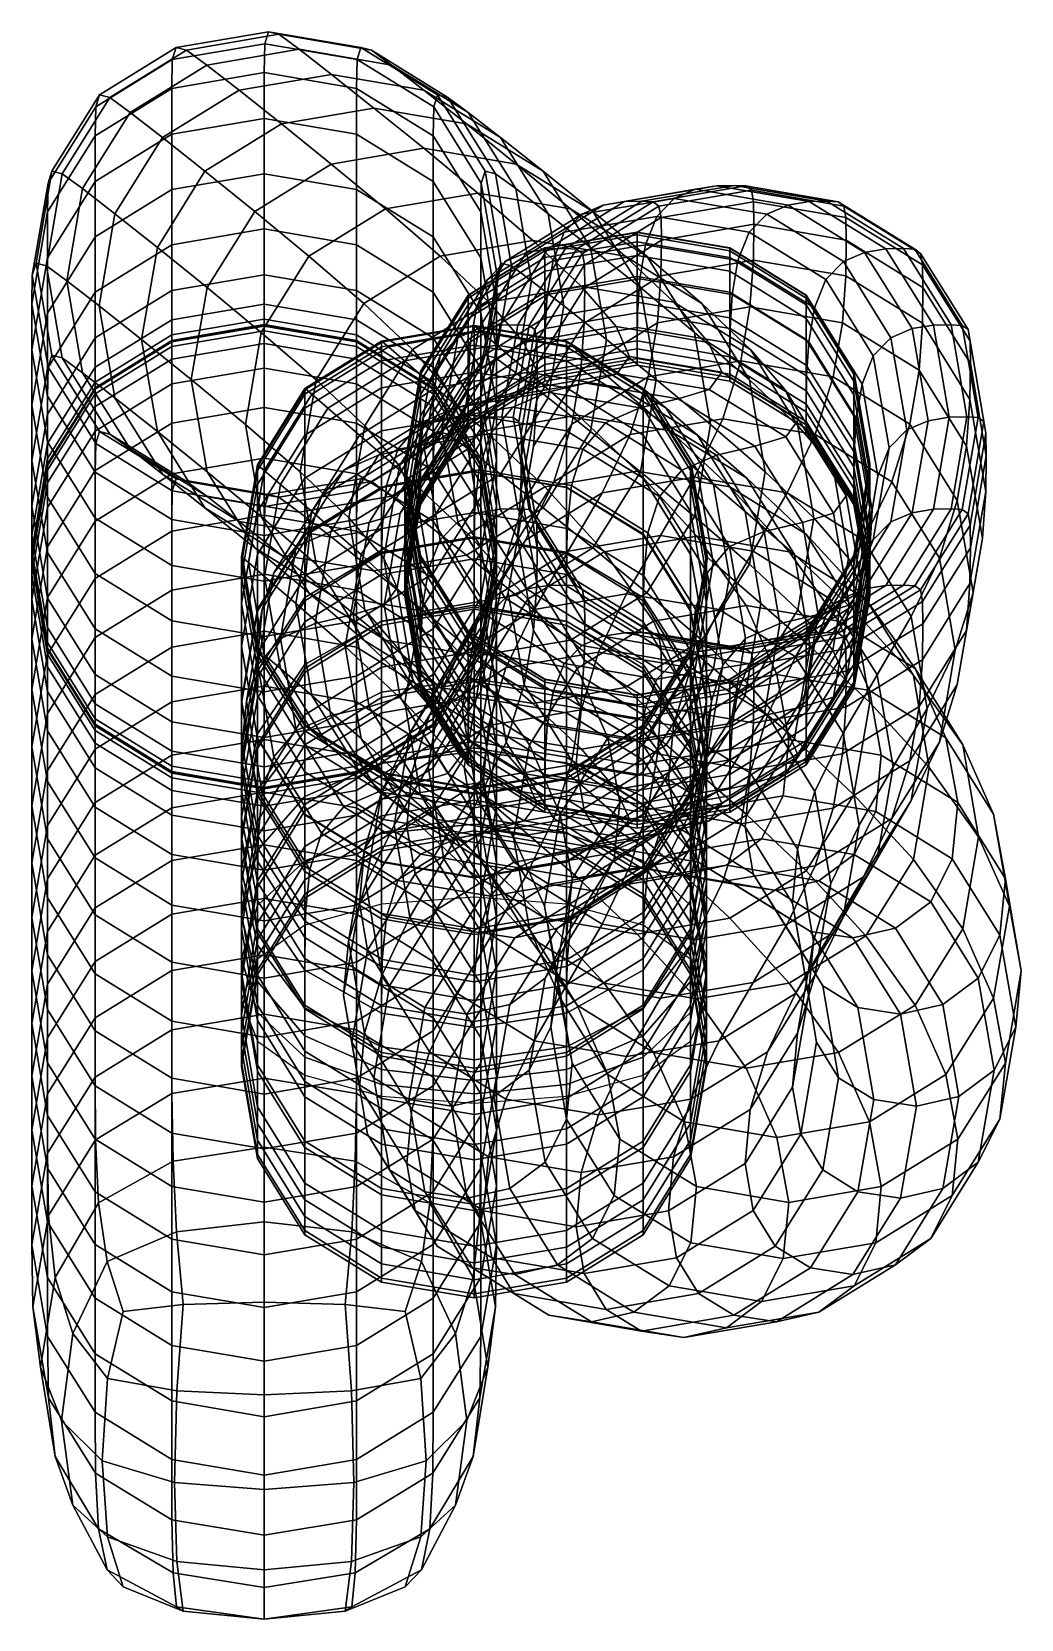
# Model space of a CAD drawing. Extents: x -13488 to 7731, y -24317 to 9701.
import ezdxf

# ---------------------------------------------------------------- set-up
doc = ezdxf.new("R2010")
doc.units = 0

msp = doc.modelspace()

# ---------------------------------------------------------------- linework, layer by layer
for points in [[(-8492.076172, 9442.902344, -245401.046875), (-8410.044922, 9700.714844, -242520.828125), (-10392.46582, 9362.597656, -242520.828125), (-10474.49707, 9104.785156, -245401.046875)], [(-8410.044922, 9700.714844, -242520.828125), (-8187.388672, 9646.027344, -239671.875), (-10169.80957, 9307.910156, -239671.875), (-10392.46582, 9362.597656, -242520.828125)], [(-8187.388672, 9646.027344, -239671.875), (-7753.794922, 9325.714844, -236916.65625), (-9736.21582, 8987.597656, -236916.65625), (-10169.80957, 9307.910156, -239671.875)], [(-6509.655273, 9104.785156, -245401.046875), (-6427.624023, 9362.597656, -242520.828125), (-8410.044922, 9700.714844, -242520.828125), (-8492.076172, 9442.902344, -245401.046875)], [(-6427.624023, 9362.597656, -242520.828125), (-6204.967773, 9307.910156, -239671.875), (-8187.388672, 9646.027344, -239671.875), (-8410.044922, 9700.714844, -242520.828125)], [(-6204.967773, 9307.910156, -239671.875), (-5771.374023, 8987.597656, -236916.65625), (-7753.794922, 9325.714844, -236916.65625), (-8187.388672, 9646.027344, -239671.875)], [(-10474.49707, 9104.785156, -245401.046875), (-10392.46582, 9362.597656, -242520.828125), (-12035.042969, 8348.24707, -242520.828125), (-12117.074219, 8090.43457, -245401.046875)], [(-10392.46582, 9362.597656, -242520.828125), (-10169.80957, 9307.910156, -239671.875), (-11812.386719, 8293.55957, -239671.875), (-12035.042969, 8348.24707, -242520.828125)], [(-10169.80957, 9307.910156, -239671.875), (-9736.21582, 8987.597656, -236916.65625), (-11378.792969, 7973.24707, -236916.65625), (-11812.386719, 8293.55957, -239671.875)], [(-8503.794922, 8825.714844, -248250), (-8492.076172, 9442.902344, -245401.046875), (-10474.49707, 9104.785156, -245401.046875), (-10486.21582, 8487.597656, -248250)], [(-7753.794922, 9325.714844, -236916.65625), (-7061.086426, 8785.350586, -234298.171875), (-9043.507813, 8447.233398, -234298.171875), (-9736.21582, 8987.597656, -236916.65625)], [(-6521.374023, 8487.597656, -248250), (-6509.655273, 9104.785156, -245401.046875), (-8492.076172, 9442.902344, -245401.046875), (-8503.794922, 8825.714844, -248250)], [(-5771.374023, 8987.597656, -236916.65625), (-5078.665527, 8447.233398, -234298.171875), (-7061.086426, 8785.350586, -234298.171875), (-7753.794922, 9325.714844, -236916.65625)], [(-4867.077637, 8090.43457, -245401.046875), (-4785.046387, 8348.24707, -242520.828125), (-6427.624023, 9362.597656, -242520.828125), (-6509.655273, 9104.785156, -245401.046875)], [(-4785.046387, 8348.24707, -242520.828125), (-4562.390137, 8293.55957, -239671.875), (-6204.967773, 9307.910156, -239671.875), (-6427.624023, 9362.597656, -242520.828125)], [(-4562.390137, 8293.55957, -239671.875), (-4128.796387, 7973.24707, -236916.65625), (-5771.374023, 8987.597656, -236916.65625), (-6204.967773, 9307.910156, -239671.875)], [(-10486.21582, 8487.597656, -248250), (-10474.49707, 9104.785156, -245401.046875), (-12117.074219, 8090.43457, -245401.046875), (-12128.792969, 7473.24707, -248250)], [(-9736.21582, 8987.597656, -236916.65625), (-9043.507813, 8447.233398, -234298.171875), (-10686.084961, 7432.882324, -234298.171875), (-11378.792969, 7973.24707, -236916.65625)], [(-4878.796387, 7473.24707, -248250), (-4867.077637, 8090.43457, -245401.046875), (-6509.655273, 9104.785156, -245401.046875), (-6521.374023, 8487.597656, -248250)], [(-4128.796387, 7973.24707, -236916.65625), (-3436.088135, 7432.882813, -234298.171875), (-5078.665527, 8447.233398, -234298.171875), (-5771.374023, 8987.597656, -236916.65625)], [(-8503.794922, 7843.943848, -251022.921875), (-8503.794922, 8825.714844, -248250), (-10486.21582, 8487.597656, -248250), (-10486.21582, 7505.827148, -251022.921875)], [(-7061.086426, 8785.350586, -234298.171875), (-6149.62793, 8065.29834, -231781.25), (-8132.048828, 7727.181152, -231781.25), (-9043.507813, 8447.233398, -234298.171875)], [(-6521.374023, 7505.827148, -251022.921875), (-6521.374023, 8487.597656, -248250), (-8503.794922, 8825.714844, -248250), (-8503.794922, 7843.943848, -251022.921875)], [(-5078.665527, 8447.233398, -234298.171875), (-4167.207031, 7727.181152, -231781.25), (-6149.62793, 8065.29834, -231781.25), (-7061.086426, 8785.350586, -234298.171875)], [(-13136.605469, 6456.202637, -245401.046875), (-12117.074219, 8090.43457, -245401.046875), (-12035.042969, 8348.24707, -242520.828125), (-13054.574219, 6714.015137, -242520.828125)], [(-13054.574219, 6714.015137, -242520.828125), (-12035.042969, 8348.24707, -242520.828125), (-11812.386719, 8293.55957, -239671.875), (-12831.917969, 6659.327637, -239671.875)], [(-12831.917969, 6659.327637, -239671.875), (-11812.386719, 8293.55957, -239671.875), (-11378.792969, 7973.24707, -236916.65625), (-12398.324219, 6339.015137, -236916.65625)], [(-10486.21582, 7505.827148, -251022.921875), (-10486.21582, 8487.597656, -248250), (-12128.792969, 7473.24707, -248250), (-12128.792969, 6491.476563, -251022.921875)], [(-9043.507813, 8447.233398, -234298.171875), (-8132.048828, 7727.181152, -231781.25), (-9774.625977, 6712.830566, -231781.25), (-10686.084961, 7432.882324, -234298.171875)], [(-4878.796387, 6491.476074, -251022.921875), (-4878.796387, 7473.24707, -248250), (-6521.374023, 8487.597656, -248250), (-6521.374023, 7505.827148, -251022.921875)], [(-3436.088135, 7432.882813, -234298.171875), (-2524.629639, 6712.830566, -231781.25), (-4167.207031, 7727.181152, -231781.25), (-5078.665527, 8447.233398, -234298.171875)], [(-3847.546631, 6456.202637, -245401.046875), (-3765.515381, 6714.015137, -242520.828125), (-4785.046387, 8348.24707, -242520.828125), (-4867.077637, 8090.43457, -245401.046875)], [(-3765.515381, 6714.015137, -242520.828125), (-3542.859131, 6659.327637, -239671.875), (-4562.390137, 8293.55957, -239671.875), (-4785.046387, 8348.24707, -242520.828125)], [(-3542.859131, 6659.327637, -239671.875), (-3109.265381, 6339.015625, -236916.65625), (-4128.796387, 7973.24707, -236916.65625), (-4562.390137, 8293.55957, -239671.875)], [(-13148.324219, 5839.015625, -248250), (-12128.792969, 7473.24707, -248250), (-12117.074219, 8090.43457, -245401.046875), (-13136.605469, 6456.202637, -245401.046875)], [(-12398.324219, 6339.015137, -236916.65625), (-11378.792969, 7973.24707, -236916.65625), (-10686.084961, 7432.882324, -234298.171875), (-11705.616211, 5798.650391, -234298.171875)], [(-8503.794922, 6659.04834, -253745.828125), (-8503.794922, 7843.943848, -251022.921875), (-10486.21582, 7505.827148, -251022.921875), (-10486.21582, 6320.931152, -253745.828125)], [(-6521.374023, 6320.931152, -253745.828125), (-6521.374023, 7505.827148, -251022.921875), (-8503.794922, 7843.943848, -251022.921875), (-8503.794922, 6659.04834, -253745.828125)], [(-6149.62793, 8065.29834, -231781.25), (-5081.919922, 7204.621094, -229311.203125), (-7064.34082, 6866.504395, -229311.203125), (-8132.048828, 7727.181152, -231781.25)], [(-4167.207031, 7727.181152, -231781.25), (-3099.498779, 6866.504395, -229311.203125), (-5081.919922, 7204.621094, -229311.203125), (-6149.62793, 8065.29834, -231781.25)], [(-3859.265381, 5839.015137, -248250), (-3847.546631, 6456.202637, -245401.046875), (-4867.077637, 8090.43457, -245401.046875), (-4878.796387, 7473.24707, -248250)], [(-3109.265381, 6339.015625, -236916.65625), (-2416.557129, 5798.650879, -234298.171875), (-3436.088135, 7432.882813, -234298.171875), (-4128.796387, 7973.24707, -236916.65625)], [(-10486.21582, 6320.931152, -253745.828125), (-10486.21582, 7505.827148, -251022.921875), (-12128.792969, 6491.476563, -251022.921875), (-12128.792969, 5306.580566, -253745.828125)], [(-8132.048828, 7727.181152, -231781.25), (-7064.34082, 6866.504395, -229311.203125), (-8706.917969, 5852.15332, -229311.203125), (-9774.625977, 6712.830566, -231781.25)], [(-4878.796387, 5306.580566, -253745.828125), (-4878.796387, 6491.476074, -251022.921875), (-6521.374023, 7505.827148, -251022.921875), (-6521.374023, 6320.931152, -253745.828125)], [(-2524.629639, 6712.830566, -231781.25), (-1456.921265, 5852.15332, -229311.203125), (-3099.498779, 6866.504395, -229311.203125), (-4167.207031, 7727.181152, -231781.25)], [(-13148.324219, 4857.244629, -251022.921875), (-12128.792969, 6491.476563, -251022.921875), (-12128.792969, 7473.24707, -248250), (-13148.324219, 5839.015625, -248250)], [(-11705.616211, 5798.650391, -234298.171875), (-10686.084961, 7432.882324, -234298.171875), (-9774.625977, 6712.830566, -231781.25), (-10794.157227, 5078.598633, -231781.25)], [(-5081.919922, 7204.621094, -229311.203125), (-3920.46167, 6242.381836, -226833.34375), (-5902.882813, 5904.264648, -226833.34375), (-7064.34082, 6866.504395, -229311.203125)], [(-3099.498779, 6866.504395, -229311.203125), (-1938.040527, 5904.264648, -226833.34375), (-3920.46167, 6242.381836, -226833.34375), (-5081.919922, 7204.621094, -229311.203125)], [(-3859.265381, 4857.244141, -251022.921875), (-3859.265381, 5839.015137, -248250), (-4878.796387, 7473.24707, -248250), (-4878.796387, 6491.476074, -251022.921875)], [(-2416.557129, 5798.650879, -234298.171875), (-1505.098755, 5078.598633, -231781.25), (-2524.629639, 6712.830566, -231781.25), (-3436.088135, 7432.882813, -234298.171875)], [(-7064.34082, 6866.504395, -229311.203125), (-5902.882813, 5904.264648, -226833.34375), (-7545.459961, 4889.914063, -226833.34375), (-8706.917969, 5852.15332, -229311.203125)], [(-1456.921265, 5852.15332, -229311.203125), (-295.462921, 4889.914063, -226833.34375), (-1938.040527, 5904.264648, -226833.34375), (-3099.498779, 6866.504395, -229311.203125)], [(-13476.449219, 4483.854004, -245401.046875), (-13136.605469, 6456.202637, -245401.046875), (-13054.574219, 6714.015137, -242520.828125), (-13394.417969, 4741.666504, -242520.828125)], [(-13394.417969, 4741.666504, -242520.828125), (-13054.574219, 6714.015137, -242520.828125), (-12831.917969, 6659.327637, -239671.875), (-13171.761719, 4686.979004, -239671.875)], [(-13171.761719, 4686.979004, -239671.875), (-12831.917969, 6659.327637, -239671.875), (-12398.324219, 6339.015137, -236916.65625), (-12738.167969, 4366.666504, -236916.65625)], [(-13148.324219, 3672.348633, -253745.828125), (-12128.792969, 5306.580566, -253745.828125), (-12128.792969, 6491.476563, -251022.921875), (-13148.324219, 4857.244629, -251022.921875)], [(-10794.157227, 5078.598633, -231781.25), (-9774.625977, 6712.830566, -231781.25), (-8706.917969, 5852.15332, -229311.203125), (-9726.449219, 4217.921387, -229311.203125)], [(-8503.794922, 5474.152344, -256462.5), (-8503.794922, 6659.04834, -253745.828125), (-10486.21582, 6320.931152, -253745.828125), (-10486.21582, 5136.035645, -256462.5)], [(-6521.374023, 5136.035645, -256462.5), (-6521.374023, 6320.931152, -253745.828125), (-8503.794922, 6659.04834, -253745.828125), (-8503.794922, 5474.152344, -256462.5)], [(-3859.265381, 3672.348389, -253745.828125), (-3859.265381, 4857.244141, -251022.921875), (-4878.796387, 6491.476074, -251022.921875), (-4878.796387, 5306.580566, -253745.828125)], [(-3507.703125, 4483.854004, -245401.046875), (-3425.671875, 4741.666504, -242520.828125), (-3765.515381, 6714.015137, -242520.828125), (-3847.546631, 6456.202637, -245401.046875)], [(-3425.671875, 4741.666504, -242520.828125), (-3203.015625, 4686.979004, -239671.875), (-3542.859131, 6659.327637, -239671.875), (-3765.515381, 6714.015137, -242520.828125)], [(-3203.015625, 4686.979004, -239671.875), (-2769.421875, 4366.666504, -236916.65625), (-3109.265381, 6339.015625, -236916.65625), (-3542.859131, 6659.327637, -239671.875)], [(-1505.098755, 5078.598633, -231781.25), (-437.390381, 4217.921387, -229311.203125), (-1456.921265, 5852.15332, -229311.203125), (-2524.629639, 6712.830566, -231781.25)], [(-13488.167969, 3866.666748, -248250), (-13148.324219, 5839.015625, -248250), (-13136.605469, 6456.202637, -245401.046875), (-13476.449219, 4483.854004, -245401.046875)], [(-12738.167969, 4366.666504, -236916.65625), (-12398.324219, 6339.015137, -236916.65625), (-11705.616211, 5798.650391, -234298.171875), (-12045.459961, 3826.302002, -234298.171875)], [(-10486.21582, 5136.035645, -256462.5), (-10486.21582, 6320.931152, -253745.828125), (-12128.792969, 5306.580566, -253745.828125), (-12128.792969, 4121.68457, -256462.5)], [(-4878.796387, 4121.68457, -256462.5), (-4878.796387, 5306.580566, -253745.828125), (-6521.374023, 6320.931152, -253745.828125), (-6521.374023, 5136.035645, -256462.5)], [(-5902.882813, 5904.264648, -226833.34375), (-3920.46167, 6242.381836, -226833.34375), (-2744.68042, 5226.756836, -224299.484375), (-4727.101563, 4888.639648, -224299.484375)], [(-3920.46167, 6242.381836, -226833.34375), (-1938.040527, 5904.264648, -226833.34375), (-762.259216, 4888.639648, -224299.484375), (-2744.68042, 5226.756836, -224299.484375)], [(-3519.421875, 3866.666504, -248250), (-3507.703125, 4483.854004, -245401.046875), (-3847.546631, 6456.202637, -245401.046875), (-3859.265381, 5839.015137, -248250)], [(-2769.421875, 4366.666504, -236916.65625), (-2076.713379, 3826.302002, -234298.171875), (-2416.557129, 5798.650879, -234298.171875), (-3109.265381, 6339.015625, -236916.65625)], [(290.475922, 6127.79834, -44921.875), (-87.12822, 5742.381836, -42583.335938), (-2069.549316, 5404.264648, -42583.335938), (-1691.94519, 5789.681641, -44921.875)], [(290.476013, 6127.79834, 36421.875), (-1691.945068, 5789.681641, 36421.875), (-2069.549316, 5404.264648, 34083.335938), (-87.128143, 5742.381836, 34083.335938)], [(746.205017, 6325.715332, -47354.167969), (290.475922, 6127.79834, -44921.875), (-1691.94519, 5789.681641, -44921.875), (-1236.216064, 5987.598145, -47354.167969)], [(746.205078, 6325.715332, 38854.167969), (-1236.215942, 5987.598145, 38854.167969), (-1691.945068, 5789.681641, 36421.875), (290.476013, 6127.79834, 36421.875)], [(1201.934204, 6398.631836, -49942.707031), (746.205017, 6325.715332, -47354.167969), (-1236.216064, 5987.598145, -47354.167969), (-780.486938, 6060.514648, -49942.707031)], [(1201.934204, 6398.631836, 41442.707031), (-780.486938, 6060.514648, 41442.707031), (-1236.215942, 5987.598145, 38854.167969), (746.205078, 6325.715332, 38854.167969)], [(1579.53833, 6409.04834, -52750), (1201.934204, 6398.631836, -49942.707031), (-780.486938, 6060.514648, -49942.707031), (-402.882751, 6070.931641, -52750)], [(1579.53833, 6409.04834, 44250), (-402.882782, 6070.931641, 44250), (-780.486938, 6060.514648, 41442.707031), (1201.934204, 6398.631836, 41442.707031)], [(-161.997314, 6057.910645, 47303.386719), (-402.882782, 6070.931641, 44250), (1579.53833, 6409.04834, 44250), (1820.423828, 6396.027832, 47303.386719)], [(-161.997314, 6057.910645, -55803.386719), (1820.423828, 6396.027832, -55803.386719), (1579.53833, 6409.04834, -52750), (-402.882751, 6070.931641, -52750)], [(-38.299374, 5966.764648, -58989.582031), (1944.121704, 6304.881836, -58989.582031), (1820.423828, 6396.027832, -55803.386719), (-161.997314, 6057.910645, -55803.386719)], [(-38.299377, 5966.764648, 50489.582031), (-161.997314, 6057.910645, 47303.386719), (1820.423828, 6396.027832, 47303.386719), (1944.121704, 6304.881836, 50489.582031)], [(2272.896973, 5789.681641, -44921.875), (1895.292847, 5404.264648, -42583.335938), (-87.12822, 5742.381836, -42583.335938), (290.475922, 6127.79834, -44921.875)], [(2272.897217, 5789.681641, 36421.875), (290.476013, 6127.79834, 36421.875), (-87.128143, 5742.381836, 34083.335938), (1895.292969, 5404.264648, 34083.335938)], [(7.273548, 5719.369141, 53660.15625), (-38.299377, 5966.764648, 50489.582031), (1944.121704, 6304.881836, 50489.582031), (1989.694702, 6057.486328, 53660.15625)], [(7.273548, 5719.369141, -62160.15625), (1989.694702, 6057.486328, -62160.15625), (1944.121704, 6304.881836, -58989.582031), (-38.299374, 5966.764648, -58989.582031)], [(2728.626221, 5987.598145, -47354.167969), (2272.896973, 5789.681641, -44921.875), (290.475922, 6127.79834, -44921.875), (746.205017, 6325.715332, -47354.167969)], [(2728.626221, 5987.598145, 38854.167969), (746.205078, 6325.715332, 38854.167969), (290.476013, 6127.79834, 36421.875), (2272.897217, 5789.681641, 36421.875)], [(3184.355225, 6060.514648, -49942.707031), (2728.626221, 5987.598145, -47354.167969), (746.205017, 6325.715332, -47354.167969), (1201.934204, 6398.631836, -49942.707031)], [(3184.355225, 6060.514648, 41442.707031), (1201.934204, 6398.631836, 41442.707031), (746.205078, 6325.715332, 38854.167969), (2728.626221, 5987.598145, 38854.167969)], [(3561.959473, 6070.931641, -52750), (3184.355225, 6060.514648, -49942.707031), (1201.934204, 6398.631836, -49942.707031), (1579.53833, 6409.04834, -52750)], [(3561.959473, 6070.931641, 44250), (1579.53833, 6409.04834, 44250), (1201.934204, 6398.631836, 41442.707031), (3184.355225, 6060.514648, 41442.707031)], [(1820.423828, 6396.027832, -55803.386719), (3802.844971, 6057.910645, -55803.386719), (3561.959473, 6070.931641, -52750), (1579.53833, 6409.04834, -52750)], [(1820.423828, 6396.027832, 47303.386719), (1579.53833, 6409.04834, 44250), (3561.959473, 6070.931641, 44250), (3802.844971, 6057.910645, 47303.386719)], [(1944.121704, 6304.881836, -58989.582031), (3926.542725, 5966.764648, -58989.582031), (3802.844971, 6057.910645, -55803.386719), (1820.423828, 6396.027832, -55803.386719)], [(1944.121704, 6304.881836, 50489.582031), (1820.423828, 6396.027832, 47303.386719), (3802.844971, 6057.910645, 47303.386719), (3926.542725, 5966.764648, 50489.582031)], [(1989.694702, 6057.486328, -62160.15625), (3972.115723, 5719.369141, -62160.15625), (3926.542725, 5966.764648, -58989.582031), (1944.121704, 6304.881836, -58989.582031)], [(1989.694702, 6057.486328, 53660.15625), (1944.121704, 6304.881836, 50489.582031), (3926.542725, 5966.764648, 50489.582031), (3972.115723, 5719.369141, 53660.15625)], [(-13488.167969, 2884.895752, -251022.921875), (-13148.324219, 4857.244629, -251022.921875), (-13148.324219, 5839.015625, -248250), (-13488.167969, 3866.666748, -248250)], [(-12045.459961, 3826.302002, -234298.171875), (-11705.616211, 5798.650391, -234298.171875), (-10794.157227, 5078.598633, -231781.25), (-11134.000977, 3106.249756, -231781.25)], [(-9726.449219, 4217.921387, -229311.203125), (-8706.917969, 5852.15332, -229311.203125), (-7545.459961, 4889.914063, -226833.34375), (-8564.991211, 3255.682129, -226833.34375)], [(-7545.459961, 4889.914063, -226833.34375), (-5902.882813, 5904.264648, -226833.34375), (-4727.101563, 4888.639648, -224299.484375), (-6369.678711, 3874.289063, -224299.484375)], [(-3519.421875, 2884.895508, -251022.921875), (-3519.421875, 3866.666504, -248250), (-3859.265381, 5839.015137, -248250), (-3859.265381, 4857.244141, -251022.921875)], [(-1691.94519, 5789.681641, -44921.875), (-2069.549316, 5404.264648, -42583.335938), (-3712.126709, 4389.914063, -42583.335938), (-3334.522705, 4775.330566, -44921.875)], [(-1691.945068, 5789.681641, 36421.875), (-3334.522461, 4775.330566, 36421.875), (-3712.126709, 4389.914063, 34083.335938), (-2069.549316, 5404.264648, 34083.335938)], [(-1236.216064, 5987.598145, -47354.167969), (-1691.94519, 5789.681641, -44921.875), (-3334.522705, 4775.330566, -44921.875), (-2878.793457, 4973.24707, -47354.167969)], [(-1236.215942, 5987.598145, 38854.167969), (-2878.793457, 4973.24707, 38854.167969), (-3334.522461, 4775.330566, 36421.875), (-1691.945068, 5789.681641, 36421.875)], [(-780.486938, 6060.514648, -49942.707031), (-1236.216064, 5987.598145, -47354.167969), (-2878.793457, 4973.24707, -47354.167969), (-2423.064453, 5046.164063, -49942.707031)], [(-780.486938, 6060.514648, 41442.707031), (-2423.064453, 5046.164063, 41442.707031), (-2878.793457, 4973.24707, 38854.167969), (-1236.215942, 5987.598145, 38854.167969)], [(-402.882751, 6070.931641, -52750), (-780.486938, 6060.514648, -49942.707031), (-2423.064453, 5046.164063, -49942.707031), (-2045.460327, 5056.580566, -52750)], [(-402.882782, 6070.931641, 44250), (-2045.460327, 5056.580566, 44250), (-2423.064453, 5046.164063, 41442.707031), (-780.486938, 6060.514648, 41442.707031)], [(-2076.713379, 3826.302002, -234298.171875), (-1165.255127, 3106.25, -231781.25), (-1505.098755, 5078.598633, -231781.25), (-2416.557129, 5798.650879, -234298.171875)], [(-1804.574829, 5043.55957, -55803.386719), (-161.997314, 6057.910645, -55803.386719), (-402.882751, 6070.931641, -52750), (-2045.460327, 5056.580566, -52750)], [(-1804.574829, 5043.55957, 47303.386719), (-2045.460327, 5056.580566, 44250), (-402.882782, 6070.931641, 44250), (-161.997314, 6057.910645, 47303.386719)], [(-1938.040527, 5904.264648, -226833.34375), (-295.462921, 4889.914063, -226833.34375), (880.318359, 3874.289063, -224299.484375), (-762.259216, 4888.639648, -224299.484375)], [(-1680.876953, 4952.414063, -58989.582031), (-38.299374, 5966.764648, -58989.582031), (-161.997314, 6057.910645, -55803.386719), (-1804.574829, 5043.55957, -55803.386719)], [(-1680.876953, 4952.414063, 50489.582031), (-1804.574829, 5043.55957, 47303.386719), (-161.997314, 6057.910645, 47303.386719), (-38.299377, 5966.764648, 50489.582031)], [(-1635.303955, 4705.018066, -62160.15625), (7.273548, 5719.369141, -62160.15625), (-38.299374, 5966.764648, -58989.582031), (-1680.876953, 4952.414063, -58989.582031)], [(-1635.303955, 4705.018066, 53660.15625), (-1680.876953, 4952.414063, 50489.582031), (-38.299377, 5966.764648, 50489.582031), (7.273548, 5719.369141, 53660.15625)], [(-437.390381, 4217.921387, -229311.203125), (724.067993, 3255.682129, -226833.34375), (-295.462921, 4889.914063, -226833.34375), (-1456.921265, 5852.15332, -229311.203125)], [(13.783966, 5237.598633, -65166.664063), (1996.205078, 5575.715332, -65166.664063), (1989.694702, 6057.486328, -62160.15625), (7.273548, 5719.369141, -62160.15625)], [(13.783966, 5237.598633, 56666.664063), (7.273548, 5719.369141, 53660.15625), (1989.694702, 6057.486328, 53660.15625), (1996.205078, 5575.715332, 56666.664063)], [(3915.474609, 4775.330566, -44921.875), (3537.870361, 4389.914063, -42583.335938), (1895.292847, 5404.264648, -42583.335938), (2272.896973, 5789.681641, -44921.875)], [(3915.474609, 4775.330566, 36421.875), (2272.897217, 5789.681641, 36421.875), (1895.292969, 5404.264648, 34083.335938), (3537.870605, 4389.914063, 34083.335938)], [(1996.205078, 5575.715332, -65166.664063), (3978.626221, 5237.598633, -65166.664063), (3972.115723, 5719.369141, -62160.15625), (1989.694702, 6057.486328, -62160.15625)], [(1996.205078, 5575.715332, 56666.664063), (1989.694702, 6057.486328, 53660.15625), (3972.115723, 5719.369141, 53660.15625), (3978.626221, 5237.598633, 56666.664063)], [(4371.203613, 4973.24707, -47354.167969), (3915.474609, 4775.330566, -44921.875), (2272.896973, 5789.681641, -44921.875), (2728.626221, 5987.598145, -47354.167969)], [(4371.203613, 4973.24707, 38854.167969), (2728.626221, 5987.598145, 38854.167969), (2272.897217, 5789.681641, 36421.875), (3915.474609, 4775.330566, 36421.875)], [(4826.932617, 5046.164063, -49942.707031), (4371.203613, 4973.24707, -47354.167969), (2728.626221, 5987.598145, -47354.167969), (3184.355225, 6060.514648, -49942.707031)], [(4826.932617, 5046.164063, 41442.707031), (3184.355225, 6060.514648, 41442.707031), (2728.626221, 5987.598145, 38854.167969), (4371.203613, 4973.24707, 38854.167969)], [(5204.537109, 5056.580566, -52750), (4826.932617, 5046.164063, -49942.707031), (3184.355225, 6060.514648, -49942.707031), (3561.959473, 6070.931641, -52750)], [(5204.537109, 5056.580566, 44250), (3561.959473, 6070.931641, 44250), (3184.355225, 6060.514648, 41442.707031), (4826.932617, 5046.164063, 41442.707031)], [(3802.844971, 6057.910645, -55803.386719), (5445.422363, 5043.55957, -55803.386719), (5204.537109, 5056.580566, -52750), (3561.959473, 6070.931641, -52750)], [(3802.844971, 6057.910645, 47303.386719), (3561.959473, 6070.931641, 44250), (5204.537109, 5056.580566, 44250), (5445.422363, 5043.55957, 47303.386719)], [(3926.542725, 5966.764648, -58989.582031), (5569.120117, 4952.414063, -58989.582031), (5445.422363, 5043.55957, -55803.386719), (3802.844971, 6057.910645, -55803.386719)], [(3926.542725, 5966.764648, 50489.582031), (3802.844971, 6057.910645, 47303.386719), (5445.422363, 5043.55957, 47303.386719), (5569.120117, 4952.414063, 50489.582031)], [(3972.115723, 5719.369141, -62160.15625), (5614.693359, 4705.018066, -62160.15625), (5569.120117, 4952.414063, -58989.582031), (3926.542725, 5966.764648, -58989.582031)], [(3972.115723, 5719.369141, 53660.15625), (3926.542725, 5966.764648, 50489.582031), (5569.120117, 4952.414063, 50489.582031), (5614.693359, 4705.018066, 53660.15625)], [(-8503.794922, 4492.381348, -259216.671875), (-8503.794922, 5474.152344, -256462.5), (-10486.21582, 5136.035645, -256462.5), (-10486.21582, 4154.264648, -259216.671875)], [(-6521.374023, 4154.264648, -259216.671875), (-6521.374023, 5136.035645, -256462.5), (-8503.794922, 5474.152344, -256462.5), (-8503.794922, 4492.381348, -259216.671875)], [(-87.12822, 5742.381836, -42583.335938), (-328.013672, 5138.214844, -40282.554688), (-2310.434814, 4800.098145, -40282.554688), (-2069.549316, 5404.264648, -42583.335938)], [(-87.128143, 5742.381836, 34083.335938), (-2069.549316, 5404.264648, 34083.335938), (-2310.434814, 4800.098145, 31782.552734), (-328.013611, 5138.214844, 31782.552734)], [(-1628.793579, 4223.247559, -65166.664063), (13.783966, 5237.598633, -65166.664063), (7.273548, 5719.369141, -62160.15625), (-1635.303955, 4705.018066, -62160.15625)], [(-1628.793579, 4223.247559, 56666.664063), (-1635.303955, 4705.018066, 53660.15625), (7.273548, 5719.369141, 53660.15625), (13.783966, 5237.598633, 56666.664063)], [(1895.292847, 5404.264648, -42583.335938), (1654.407471, 4800.098145, -40282.554688), (-328.013672, 5138.214844, -40282.554688), (-87.12822, 5742.381836, -42583.335938)], [(1895.292969, 5404.264648, 34083.335938), (-87.128143, 5742.381836, 34083.335938), (-328.013611, 5138.214844, 31782.552734), (1654.407471, 4800.098145, 31782.552734)], [(3.367297, 4469.369141, -67895.835938), (1985.788452, 4807.486328, -67895.835938), (1996.205078, 5575.715332, -65166.664063), (13.783966, 5237.598633, -65166.664063)], [(3.367297, 4469.369141, 59395.832031), (13.783966, 5237.598633, 56666.664063), (1996.205078, 5575.715332, 56666.664063), (1985.788452, 4807.486328, 59395.832031)], [(1985.788452, 4807.486328, -67895.835938), (3968.209473, 4469.369141, -67895.835938), (3978.626221, 5237.598633, -65166.664063), (1996.205078, 5575.715332, -65166.664063)], [(1985.788452, 4807.486328, 59395.832031), (1996.205078, 5575.715332, 56666.664063), (3978.626221, 5237.598633, 56666.664063), (3968.209473, 4469.369141, 59395.832031)], [(3978.626221, 5237.598633, -65166.664063), (5621.203613, 4223.247559, -65166.664063), (5614.693359, 4705.018066, -62160.15625), (3972.115723, 5719.369141, -62160.15625)], [(3978.626221, 5237.598633, 56666.664063), (3972.115723, 5719.369141, 53660.15625), (5614.693359, 4705.018066, 53660.15625), (5621.203613, 4223.247559, 56666.664063)], [(-13148.324219, 2487.452881, -256462.5), (-12128.792969, 4121.68457, -256462.5), (-12128.792969, 5306.580566, -253745.828125), (-13148.324219, 3672.348633, -253745.828125)], [(-10486.21582, 4154.264648, -259216.671875), (-10486.21582, 5136.035645, -256462.5), (-12128.792969, 4121.68457, -256462.5), (-12128.792969, 3139.913818, -259216.671875)], [(-4878.796387, 3139.913818, -259216.671875), (-4878.796387, 4121.68457, -256462.5), (-6521.374023, 5136.035645, -256462.5), (-6521.374023, 4154.264648, -259216.671875)], [(-3859.265381, 2487.452637, -256462.5), (-3859.265381, 3672.348389, -253745.828125), (-4878.796387, 5306.580566, -253745.828125), (-4878.796387, 4121.68457, -256462.5)], [(-4727.101563, 4888.639648, -224299.484375), (-2744.68042, 5226.756836, -224299.484375), (-1701.711548, 4242.381836, -221687.5), (-3684.132568, 3904.264893, -221687.5)], [(-2069.549316, 5404.264648, -42583.335938), (-2310.434814, 4800.098145, -40282.554688), (-3953.012207, 3785.747314, -40282.554688), (-3712.126709, 4389.914063, -42583.335938)], [(-2069.549316, 5404.264648, 34083.335938), (-3712.126709, 4389.914063, 34083.335938), (-3953.012207, 3785.747314, 31782.552734), (-2310.434814, 4800.098145, 31782.552734)], [(-2744.68042, 5226.756836, -224299.484375), (-762.259216, 4888.639648, -224299.484375), (280.709595, 3904.264893, -221687.5), (-1701.711548, 4242.381836, -221687.5)], [(-2486.216064, 5063.119141, -1292.968628), (-2486.216064, 5070.931641, -4083.333252), (-503.794922, 5409.04834, -4083.333252), (-503.794922, 5401.23584, -1292.968628)], [(-503.794922, 5401.23584, -6901.041504), (-503.794922, 5409.04834, -4083.333252), (-2486.216064, 5070.931641, -4083.333252), (-2486.216064, 5063.119141, -6901.041504)], [(-2486.216064, 5008.431641, 1427.083374), (-2486.216064, 5063.119141, -1292.968628), (-503.794922, 5401.23584, -1292.968628), (-503.794922, 5346.54834, 1427.083374)], [(-503.794922, 5346.54834, -9687.5), (-503.794922, 5401.23584, -6901.041504), (-2486.216064, 5063.119141, -6901.041504), (-2486.216064, 5008.431641, -9687.5)], [(-2486.216064, 4859.994141, 4037.760498), (-2486.216064, 5008.431641, 1427.083374), (-503.794922, 5346.54834, 1427.083374), (-503.794922, 5198.11084, 4037.760498)], [(-503.794922, 5198.11084, -12380.208008), (-503.794922, 5346.54834, -9687.5), (-2486.216064, 5008.431641, -9687.5), (-2486.216064, 4859.994141, -12380.208008)], [(-2486.216064, 4570.931641, 6500), (-2486.216064, 4859.994141, 4037.760498), (-503.794922, 5198.11084, 4037.760498), (-503.794922, 4909.04834, 6500)], [(-503.794922, 4909.04834, -14916.666016), (-503.794922, 5198.11084, -12380.208008), (-2486.216064, 4859.994141, -12380.208008), (-2486.216064, 4570.931641, -14916.666016)], [(-328.013672, 5138.214844, -40282.554688), (-451.711578, 4409.04834, -37989.582031), (-2434.132568, 4070.931641, -37989.582031), (-2310.434814, 4800.098145, -40282.554688)], [(-328.013611, 5138.214844, 31782.552734), (-2310.434814, 4800.098145, 31782.552734), (-2434.132568, 4070.931396, 29489.583984), (-451.711578, 4409.04834, 29489.583984)], [(-1639.210205, 3455.018311, -67895.835938), (3.367297, 4469.369141, -67895.835938), (13.783966, 5237.598633, -65166.664063), (-1628.793579, 4223.247559, -65166.664063)], [(-1639.210205, 3455.018311, 59395.832031), (-1628.793579, 4223.247559, 56666.664063), (13.783966, 5237.598633, 56666.664063), (3.367297, 4469.369141, 59395.832031)], [(-503.794922, 5401.23584, -1292.968628), (-503.794922, 5409.04834, -4083.333252), (1478.626099, 5070.931641, -4083.333252), (1478.626099, 5063.119141, -1292.968628)], [(1478.626099, 5063.119141, -6901.041504), (1478.626099, 5070.931641, -4083.333252), (-503.794922, 5409.04834, -4083.333252), (-503.794922, 5401.23584, -6901.041504)], [(-503.794922, 5346.54834, 1427.083374), (-503.794922, 5401.23584, -1292.968628), (1478.626099, 5063.119141, -1292.968628), (1478.626099, 5008.431641, 1427.083374)], [(1478.626099, 5008.431641, -9687.5), (1478.626099, 5063.119141, -6901.041504), (-503.794922, 5401.23584, -6901.041504), (-503.794922, 5346.54834, -9687.5)], [(-503.794922, 5198.11084, 4037.760498), (-503.794922, 5346.54834, 1427.083374), (1478.626099, 5008.431641, 1427.083374), (1478.626099, 4859.994141, 4037.760498)], [(1478.626099, 4859.994141, -12380.208008), (1478.626099, 5008.431641, -9687.5), (-503.794922, 5346.54834, -9687.5), (-503.794922, 5198.11084, -12380.208008)], [(-503.794922, 4909.04834, 6500), (-503.794922, 5198.11084, 4037.760498), (1478.626099, 4859.994141, 4037.760498), (1478.626099, 4570.931641, 6500)], [(1478.626099, 4570.931641, -14916.666016), (1478.626099, 4859.994141, -12380.208008), (-503.794922, 5198.11084, -12380.208008), (-503.794922, 4909.04834, -14916.666016)], [(1654.407471, 4800.098145, -40282.554688), (1530.709473, 4070.931396, -37989.582031), (-451.711578, 4409.04834, -37989.582031), (-328.013672, 5138.214844, -40282.554688)], [(1654.407471, 4800.098145, 31782.552734), (-328.013611, 5138.214844, 31782.552734), (-451.711578, 4409.04834, 29489.583984), (1530.709473, 4070.931641, 29489.583984)], [(3537.870361, 4389.914063, -42583.335938), (3296.984863, 3785.747314, -40282.554688), (1654.407471, 4800.098145, -40282.554688), (1895.292847, 5404.264648, -42583.335938)], [(3537.870605, 4389.914063, 34083.335938), (1895.292969, 5404.264648, 34083.335938), (1654.407471, 4800.098145, 31782.552734), (3296.985107, 3785.747314, 31782.552734)], [(3968.209473, 4469.369141, -67895.835938), (5610.787109, 3455.018311, -67895.835938), (5621.203613, 4223.247559, -65166.664063), (3978.626221, 5237.598633, -65166.664063)], [(3968.209473, 4469.369141, 59395.832031), (3978.626221, 5237.598633, 56666.664063), (5621.203613, 4223.247559, 56666.664063), (5610.787109, 3455.018311, 59395.832031)], [(-13488.167969, 1699.999878, -253745.828125), (-13148.324219, 3672.348633, -253745.828125), (-13148.324219, 4857.244629, -251022.921875), (-13488.167969, 2884.895752, -251022.921875)], [(-11134.000977, 3106.249756, -231781.25), (-10794.157227, 5078.598633, -231781.25), (-9726.449219, 4217.921387, -229311.203125), (-10066.292969, 2245.572998, -229311.203125)], [(-8564.991211, 3255.682129, -226833.34375), (-7545.459961, 4889.914063, -226833.34375), (-6369.678711, 3874.289063, -224299.484375), (-7389.209961, 2240.057129, -224299.484375)], [(-6369.678711, 3874.289063, -224299.484375), (-4727.101563, 4888.639648, -224299.484375), (-3684.132568, 3904.264893, -221687.5), (-5326.709961, 2889.914063, -221687.5)], [(-4354.053711, 3141.098877, -44921.875), (-3334.522705, 4775.330566, -44921.875), (-3712.126709, 4389.914063, -42583.335938), (-4731.657715, 2755.682129, -42583.335938)], [(-4354.053223, 3141.098877, 36421.875), (-4731.657715, 2755.682129, 34083.335938), (-3712.126709, 4389.914063, 34083.335938), (-3334.522461, 4775.330566, 36421.875)], [(-3898.324463, 3339.015381, -47354.167969), (-2878.793457, 4973.24707, -47354.167969), (-3334.522705, 4775.330566, -44921.875), (-4354.053711, 3141.098877, -44921.875)], [(-3898.324463, 3339.015381, 38854.167969), (-4354.053223, 3141.098877, 36421.875), (-3334.522461, 4775.330566, 36421.875), (-2878.793457, 4973.24707, 38854.167969)], [(-4128.793457, 4048.768066, -1292.968628), (-4128.793457, 4056.580566, -4083.333252), (-2486.216064, 5070.931641, -4083.333252), (-2486.216064, 5063.119141, -1292.968628)], [(-2486.216064, 5063.119141, -6901.041504), (-2486.216064, 5070.931641, -4083.333252), (-4128.793457, 4056.580566, -4083.333252), (-4128.793457, 4048.768066, -6901.041504)], [(-4128.793457, 3994.080566, 1427.083374), (-4128.793457, 4048.768066, -1292.968628), (-2486.216064, 5063.119141, -1292.968628), (-2486.216064, 5008.431641, 1427.083374)], [(-2486.216064, 5008.431641, -9687.5), (-2486.216064, 5063.119141, -6901.041504), (-4128.793457, 4048.768066, -6901.041504), (-4128.793457, 3994.080566, -9687.5)], [(-4128.793457, 3845.643066, 4037.760498), (-4128.793457, 3994.080566, 1427.083374), (-2486.216064, 5008.431641, 1427.083374), (-2486.216064, 4859.994141, 4037.760498)], [(-2486.216064, 4859.994141, -12380.208008), (-2486.216064, 5008.431641, -9687.5), (-4128.793457, 3994.080566, -9687.5), (-4128.793457, 3845.643066, -12380.208008)], [(-4128.793457, 3556.580566, 6500), (-4128.793457, 3845.643066, 4037.760498), (-2486.216064, 4859.994141, 4037.760498), (-2486.216064, 4570.931641, 6500)], [(-2486.216064, 4570.931641, -14916.666016), (-2486.216064, 4859.994141, -12380.208008), (-4128.793457, 3845.643066, -12380.208008), (-4128.793457, 3556.580566, -14916.666016)], [(-2310.434814, 4800.098145, -40282.554688), (-2434.132568, 4070.931641, -37989.582031), (-4076.710205, 3056.580811, -37989.582031), (-3953.012207, 3785.747314, -40282.554688)], [(-2310.434814, 4800.098145, 31782.552734), (-3953.012207, 3785.747314, 31782.552734), (-4076.710205, 3056.580566, 29489.583984), (-2434.132568, 4070.931396, 29489.583984)], [(-3442.595459, 3411.932129, -49942.707031), (-2423.064453, 5046.164063, -49942.707031), (-2878.793457, 4973.24707, -47354.167969), (-3898.324463, 3339.015381, -47354.167969)], [(-3442.595459, 3411.932129, 41442.707031), (-3898.324463, 3339.015381, 38854.167969), (-2878.793457, 4973.24707, 38854.167969), (-2423.064453, 5046.164063, 41442.707031)], [(-3519.421875, 1699.999756, -253745.828125), (-3519.421875, 2884.895508, -251022.921875), (-3859.265381, 4857.244141, -251022.921875), (-3859.265381, 3672.348389, -253745.828125)], [(-3064.991211, 3422.348633, -52750), (-2045.460327, 5056.580566, -52750), (-2423.064453, 5046.164063, -49942.707031), (-3442.595459, 3411.932129, -49942.707031)], [(-3064.991211, 3422.348633, 44250), (-3442.595459, 3411.932129, 41442.707031), (-2423.064453, 5046.164063, 41442.707031), (-2045.460327, 5056.580566, 44250)], [(-2824.105713, 3409.327881, -55803.386719), (-1804.574829, 5043.55957, -55803.386719), (-2045.460327, 5056.580566, -52750), (-3064.991211, 3422.348633, -52750)], [(-2824.105713, 3409.327881, 47303.386719), (-3064.991211, 3422.348633, 44250), (-2045.460327, 5056.580566, 44250), (-1804.574829, 5043.55957, 47303.386719)], [(-2700.407715, 3318.182129, -58989.582031), (-1680.876953, 4952.414063, -58989.582031), (-1804.574829, 5043.55957, -55803.386719), (-2824.105713, 3409.327881, -55803.386719)], [(-2700.407715, 3318.182129, 50489.582031), (-2824.105713, 3409.327881, 47303.386719), (-1804.574829, 5043.55957, 47303.386719), (-1680.876953, 4952.414063, 50489.582031)], [(-2654.834961, 3070.786377, -62160.15625), (-1635.303955, 4705.018066, -62160.15625), (-1680.876953, 4952.414063, -58989.582031), (-2700.407715, 3318.182129, -58989.582031)], [(-2654.834961, 3070.786377, 53660.15625), (-2700.407715, 3318.182129, 50489.582031), (-1680.876953, 4952.414063, 50489.582031), (-1635.303955, 4705.018066, 53660.15625)], [(-503.794922, 4455.92334, -17259.113281), (-503.794922, 4909.04834, -14916.666016), (-2486.216064, 4570.931641, -14916.666016), (-2486.216064, 4117.806641, -17259.113281)], [(-503.794922, 4455.92334, 8794.270508), (-2486.216064, 4117.806641, 8794.270508), (-2486.216064, 4570.931641, 6500), (-503.794922, 4909.04834, 6500)], [(-1165.255127, 3106.25, -231781.25), (-97.54673, 2245.572754, -229311.203125), (-437.390381, 4217.921387, -229311.203125), (-1505.098755, 5078.598633, -231781.25)], [(-762.259216, 4888.639648, -224299.484375), (880.318359, 3874.289063, -224299.484375), (1923.287109, 2889.914063, -221687.5), (280.709595, 3904.264893, -221687.5)], [(1478.626099, 4117.806641, -17259.113281), (1478.626099, 4570.931641, -14916.666016), (-503.794922, 4909.04834, -14916.666016), (-503.794922, 4455.92334, -17259.113281)], [(1478.626099, 4117.806641, 8794.270508), (-503.794922, 4455.92334, 8794.270508), (-503.794922, 4909.04834, 6500), (1478.626099, 4570.931641, 6500)], [(724.067993, 3255.682129, -226833.34375), (1899.849243, 2240.057129, -224299.484375), (880.318359, 3874.289063, -224299.484375), (-295.462921, 4889.914063, -226833.34375)], [(-69.549385, 3466.764893, -70375), (1912.871704, 3804.881836, -70375), (1985.788452, 4807.486328, -67895.835938), (3.367297, 4469.369141, -67895.835938)], [(-69.549385, 3466.764893, 61875), (3.367297, 4469.369141, 59395.832031), (1985.788452, 4807.486328, 59395.832031), (1912.871704, 3804.881836, 61875)], [(1478.626099, 5063.119141, -1292.968628), (1478.626099, 5070.931641, -4083.333252), (3121.203613, 4056.580566, -4083.333252), (3121.203613, 4048.768066, -1292.968628)], [(3121.203613, 4048.768066, -6901.041504), (3121.203613, 4056.580566, -4083.333252), (1478.626099, 5070.931641, -4083.333252), (1478.626099, 5063.119141, -6901.041504)], [(1478.626099, 5008.431641, 1427.083374), (1478.626099, 5063.119141, -1292.968628), (3121.203613, 4048.768066, -1292.968628), (3121.203613, 3994.080566, 1427.083374)], [(3121.203613, 3994.080566, -9687.5), (3121.203613, 4048.768066, -6901.041504), (1478.626099, 5063.119141, -6901.041504), (1478.626099, 5008.431641, -9687.5)], [(1478.626099, 4859.994141, 4037.760498), (1478.626099, 5008.431641, 1427.083374), (3121.203613, 3994.080566, 1427.083374), (3121.203613, 3845.643066, 4037.760498)], [(3121.203613, 3845.643066, -12380.208008), (3121.203613, 3994.080566, -9687.5), (1478.626099, 5008.431641, -9687.5), (1478.626099, 4859.994141, -12380.208008)], [(1478.626099, 4570.931641, 6500), (1478.626099, 4859.994141, 4037.760498), (3121.203613, 3845.643066, 4037.760498), (3121.203613, 3556.580566, 6500)], [(3121.203613, 3556.580566, -14916.666016), (3121.203613, 3845.643066, -12380.208008), (1478.626099, 4859.994141, -12380.208008), (1478.626099, 4570.931641, -14916.666016)], [(3296.984863, 3785.747314, -40282.554688), (3173.286865, 3056.580566, -37989.582031), (1530.709473, 4070.931396, -37989.582031), (1654.407471, 4800.098145, -40282.554688)], [(3296.985107, 3785.747314, 31782.552734), (1654.407471, 4800.098145, 31782.552734), (1530.709473, 4070.931641, 29489.583984), (3173.287109, 3056.580811, 29489.583984)], [(1912.871704, 3804.881836, -70375), (3895.292725, 3466.764893, -70375), (3968.209473, 4469.369141, -67895.835938), (1985.788452, 4807.486328, -67895.835938)], [(1912.871704, 3804.881836, 61875), (1985.788452, 4807.486328, 59395.832031), (3968.209473, 4469.369141, 59395.832031), (3895.292725, 3466.764893, 61875)], [(4935.005371, 3141.098877, -44921.875), (4557.401367, 2755.682129, -42583.335938), (3537.870361, 4389.914063, -42583.335938), (3915.474609, 4775.330566, -44921.875)], [(4935.005371, 3141.098877, 36421.875), (3915.474609, 4775.330566, 36421.875), (3537.870605, 4389.914063, 34083.335938), (4557.401367, 2755.682129, 34083.335938)], [(5390.734375, 3339.015381, -47354.167969), (4935.005371, 3141.098877, -44921.875), (3915.474609, 4775.330566, -44921.875), (4371.203613, 4973.24707, -47354.167969)], [(5390.734375, 3339.015381, 38854.167969), (4371.203613, 4973.24707, 38854.167969), (3915.474609, 4775.330566, 36421.875), (4935.005371, 3141.098877, 36421.875)], [(5846.463867, 3411.932129, -49942.707031), (5390.734375, 3339.015381, -47354.167969), (4371.203613, 4973.24707, -47354.167969), (4826.932617, 5046.164063, -49942.707031)], [(5846.463867, 3411.932129, 41442.707031), (4826.932617, 5046.164063, 41442.707031), (4371.203613, 4973.24707, 38854.167969), (5390.734375, 3339.015381, 38854.167969)], [(6224.067871, 3422.348633, -52750), (5846.463867, 3411.932129, -49942.707031), (4826.932617, 5046.164063, -49942.707031), (5204.537109, 5056.580566, -52750)], [(6224.067871, 3422.348633, 44250), (5204.537109, 5056.580566, 44250), (4826.932617, 5046.164063, 41442.707031), (5846.463867, 3411.932129, 41442.707031)], [(6464.953125, 3409.327881, -55803.386719), (6224.067871, 3422.348633, -52750), (5204.537109, 5056.580566, -52750), (5445.422363, 5043.55957, -55803.386719)], [(6464.953125, 3409.327881, 47303.386719), (5445.422363, 5043.55957, 47303.386719), (5204.537109, 5056.580566, 44250), (6224.067871, 3422.348633, 44250)], [(6588.651367, 3318.182129, -58989.582031), (6464.953125, 3409.327881, -55803.386719), (5445.422363, 5043.55957, -55803.386719), (5569.120117, 4952.414063, -58989.582031)], [(6588.651367, 3318.182129, 50489.582031), (5569.120117, 4952.414063, 50489.582031), (5445.422363, 5043.55957, 47303.386719), (6464.953125, 3409.327881, 47303.386719)], [(6634.224121, 3070.786377, -62160.15625), (6588.651367, 3318.182129, -58989.582031), (5569.120117, 4952.414063, -58989.582031), (5614.693359, 4705.018066, -62160.15625)], [(6634.224121, 3070.786377, 53660.15625), (5614.693359, 4705.018066, 53660.15625), (5569.120117, 4952.414063, 50489.582031), (6588.651367, 3318.182129, 50489.582031)], [(-13148.324219, 1894.317871, -248250), (-13488.167969, 3866.666748, -248250), (-13476.449219, 4483.854004, -245401.046875), (-13136.605469, 2511.505371, -245401.046875)], [(-13136.605469, 2511.505371, -245401.046875), (-13476.449219, 4483.854004, -245401.046875), (-13394.417969, 4741.666504, -242520.828125), (-13054.574219, 2769.317871, -242520.828125)], [(-13054.574219, 2769.317871, -242520.828125), (-13394.417969, 4741.666504, -242520.828125), (-13171.761719, 4686.979004, -239671.875), (-12831.917969, 2714.630371, -239671.875)], [(-12831.917969, 2714.630371, -239671.875), (-13171.761719, 4686.979004, -239671.875), (-12738.167969, 4366.666504, -236916.65625), (-12398.324219, 2394.317871, -236916.65625)], [(-8503.794922, 3866.07959, -262039.328125), (-8503.794922, 4492.381348, -259216.671875), (-10486.21582, 4154.264648, -259216.671875), (-10486.21582, 3527.962646, -262039.328125)], [(-6521.374023, 3527.962646, -262039.328125), (-6521.374023, 4154.264648, -259216.671875), (-8503.794922, 4492.381348, -259216.671875), (-8503.794922, 3866.07959, -262039.328125)], [(-2486.216064, 4117.806641, -17259.113281), (-2486.216064, 4570.931641, -14916.666016), (-4128.793457, 3556.580566, -14916.666016), (-4128.793457, 3103.455566, -17259.113281)], [(-2486.216064, 4117.806641, 8794.270508), (-4128.793457, 3103.455566, 8794.270508), (-4128.793457, 3556.580566, 6500), (-2486.216064, 4570.931641, 6500)], [(-3859.265381, 1894.317871, -248250), (-3847.546631, 2511.505371, -245401.046875), (-3507.703125, 4483.854004, -245401.046875), (-3519.421875, 3866.666504, -248250)], [(-3847.546631, 2511.505371, -245401.046875), (-3765.515381, 2769.317871, -242520.828125), (-3425.671875, 4741.666504, -242520.828125), (-3507.703125, 4483.854004, -245401.046875)], [(-3765.515381, 2769.317871, -242520.828125), (-3542.859131, 2714.630371, -239671.875), (-3203.015625, 4686.979004, -239671.875), (-3425.671875, 4741.666504, -242520.828125)], [(-3542.859131, 2714.630371, -239671.875), (-3109.265381, 2394.317871, -236916.65625), (-2769.421875, 4366.666504, -236916.65625), (-3203.015625, 4686.979004, -239671.875)], [(-2648.324463, 2589.015625, -65166.664063), (-1628.793579, 4223.247559, -65166.664063), (-1635.303955, 4705.018066, -62160.15625), (-2654.834961, 3070.786377, -62160.15625)], [(-2648.324463, 2589.015625, 56666.664063), (-2654.834961, 3070.786377, 53660.15625), (-1635.303955, 4705.018066, 53660.15625), (-1628.793579, 4223.247559, 56666.664063)], [(-503.794922, 3909.048584, -19468.75), (-503.794922, 4455.92334, -17259.113281), (-2486.216064, 4117.806641, -17259.113281), (-2486.216064, 3570.931396, -19468.75)], [(-503.794922, 3909.048584, 10979.166992), (-2486.216064, 3570.931396, 10979.166992), (-2486.216064, 4117.806641, 8794.270508), (-503.794922, 4455.92334, 8794.270508)], [(-1712.126953, 2452.414063, -70375), (-69.549385, 3466.764893, -70375), (3.367297, 4469.369141, -67895.835938), (-1639.210205, 3455.018311, -67895.835938)], [(-1712.126953, 2452.414063, 61875), (-1639.210205, 3455.018311, 59395.832031), (3.367297, 4469.369141, 59395.832031), (-69.549385, 3466.764893, 61875)], [(1478.626099, 3570.931396, -19468.75), (1478.626099, 4117.806641, -17259.113281), (-503.794922, 4455.92334, -17259.113281), (-503.794922, 3909.048584, -19468.75)], [(1478.626099, 3570.931396, 10979.166992), (-503.794922, 3909.048584, 10979.166992), (-503.794922, 4455.92334, 8794.270508), (1478.626099, 4117.806641, 8794.270508)], [(3121.203613, 3103.455566, -17259.113281), (3121.203613, 3556.580566, -14916.666016), (1478.626099, 4570.931641, -14916.666016), (1478.626099, 4117.806641, -17259.113281)], [(3121.203613, 3103.455566, 8794.270508), (1478.626099, 4117.806641, 8794.270508), (1478.626099, 4570.931641, 6500), (3121.203613, 3556.580566, 6500)], [(3895.292725, 3466.764893, -70375), (5537.870117, 2452.414063, -70375), (5610.787109, 3455.018311, -67895.835938), (3968.209473, 4469.369141, -67895.835938)], [(3895.292725, 3466.764893, 61875), (3968.209473, 4469.369141, 59395.832031), (5610.787109, 3455.018311, 59395.832031), (5537.870117, 2452.414063, 61875)], [(6640.734375, 2589.015625, -65166.664063), (6634.224121, 3070.786377, -62160.15625), (5614.693359, 4705.018066, -62160.15625), (5621.203613, 4223.247559, -65166.664063)], [(6640.734375, 2589.015625, 56666.664063), (5621.203613, 4223.247559, 56666.664063), (5614.693359, 4705.018066, 53660.15625), (6634.224121, 3070.786377, 53660.15625)], [(-13148.324219, 1505.682007, -259216.671875), (-12128.792969, 3139.913818, -259216.671875), (-12128.792969, 4121.68457, -256462.5), (-13148.324219, 2487.452881, -256462.5)], [(-12398.324219, 2394.317871, -236916.65625), (-12738.167969, 4366.666504, -236916.65625), (-12045.459961, 3826.302002, -234298.171875), (-11705.616211, 1853.953247, -234298.171875)], [(-10486.21582, 3527.962646, -262039.328125), (-10486.21582, 4154.264648, -259216.671875), (-12128.792969, 3139.913818, -259216.671875), (-12128.792969, 2513.611816, -262039.328125)], [(-10066.292969, 2245.572998, -229311.203125), (-9726.449219, 4217.921387, -229311.203125), (-8564.991211, 3255.682129, -226833.34375), (-8904.834961, 1283.333374, -226833.34375)], [(-4878.796387, 2513.611816, -262039.328125), (-4878.796387, 3139.913818, -259216.671875), (-6521.374023, 4154.264648, -259216.671875), (-6521.374023, 3527.962646, -262039.328125)], [(-4731.657715, 2755.682129, -42583.335938), (-3712.126709, 4389.914063, -42583.335938), (-3953.012207, 3785.747314, -40282.554688), (-4972.542969, 2151.515381, -40282.554688)], [(-4731.657715, 2755.682129, 34083.335938), (-4972.542969, 2151.515381, 31782.552734), (-3953.012207, 3785.747314, 31782.552734), (-3712.126709, 4389.914063, 34083.335938)], [(-3859.265381, 1505.682007, -259216.671875), (-3859.265381, 2487.452637, -256462.5), (-4878.796387, 4121.68457, -256462.5), (-4878.796387, 3139.913818, -259216.671875)], [(-2486.216064, 3570.931396, -19468.75), (-2486.216064, 4117.806641, -17259.113281), (-4128.793457, 3103.455566, -17259.113281), (-4128.793457, 2556.580566, -19468.75)], [(-2486.216064, 3570.931396, 10979.166992), (-4128.793457, 2556.580566, 10979.166992), (-4128.793457, 3103.455566, 8794.270508), (-2486.216064, 4117.806641, 8794.270508)], [(-3684.132568, 3904.264893, -221687.5), (-1701.711548, 4242.381836, -221687.5), (-955.617737, 3383.006836, -218981.765625), (-2938.038818, 3044.889893, -218981.765625)], [(-3109.265381, 2394.317871, -236916.65625), (-2416.557129, 1853.953247, -234298.171875), (-2076.713379, 3826.302002, -234298.171875), (-2769.421875, 4366.666504, -236916.65625)], [(-2658.741211, 1820.786377, -67895.835938), (-1639.210205, 3455.018311, -67895.835938), (-1628.793579, 4223.247559, -65166.664063), (-2648.324463, 2589.015625, -65166.664063)], [(-2658.741211, 1820.786377, 59395.832031), (-2648.324463, 2589.015625, 56666.664063), (-1628.793579, 4223.247559, 56666.664063), (-1639.210205, 3455.018311, 59395.832031)], [(-451.711578, 4409.04834, -37989.582031), (-497.284515, 3679.881836, -35680.988281), (-2479.705566, 3341.764893, -35680.988281), (-2434.132568, 4070.931641, -37989.582031)], [(-451.711578, 4409.04834, 29489.583984), (-2434.132568, 4070.931396, 29489.583984), (-2479.705566, 3341.764893, 27180.988281), (-497.284515, 3679.881836, 27180.988281)], [(-1701.711548, 4242.381836, -221687.5), (280.709595, 3904.264893, -221687.5), (1026.803345, 3044.889893, -218981.765625), (-955.617737, 3383.006836, -218981.765625)], [(1530.709473, 4070.931396, -37989.582031), (1485.136597, 3341.764893, -35680.988281), (-497.284515, 3679.881836, -35680.988281), (-451.711578, 4409.04834, -37989.582031)], [(1530.709473, 4070.931641, 29489.583984), (-451.711578, 4409.04834, 29489.583984), (-497.284515, 3679.881836, 27180.988281), (1485.136597, 3341.764893, 27180.988281)], [(-97.54673, 2245.572754, -229311.203125), (1063.911621, 1283.333374, -226833.34375), (724.067993, 3255.682129, -226833.34375), (-437.390381, 4217.921387, -229311.203125)], [(3121.203613, 2556.580566, -19468.75), (3121.203613, 3103.455566, -17259.113281), (1478.626099, 4117.806641, -17259.113281), (1478.626099, 3570.931396, -19468.75)], [(3121.203613, 2556.580566, 10979.166992), (1478.626099, 3570.931396, 10979.166992), (1478.626099, 4117.806641, 8794.270508), (3121.203613, 3103.455566, 8794.270508)], [(4557.401367, 2755.682129, -42583.335938), (4316.516113, 2151.515381, -40282.554688), (3296.984863, 3785.747314, -40282.554688), (3537.870361, 4389.914063, -42583.335938)], [(4557.401367, 2755.682129, 34083.335938), (3537.870605, 4389.914063, 34083.335938), (3296.985107, 3785.747314, 31782.552734), (4316.516113, 2151.515381, 31782.552734)], [(6630.317871, 1820.786377, -67895.835938), (6640.734375, 2589.015625, -65166.664063), (5621.203613, 4223.247559, -65166.664063), (5610.787109, 3455.018311, -67895.835938)], [(6630.317871, 1820.786377, 59395.832031), (5610.787109, 3455.018311, 59395.832031), (5621.203613, 4223.247559, 56666.664063), (6640.734375, 2589.015625, 56666.664063)], [(-13148.324219, 912.546997, -251022.921875), (-13488.167969, 2884.895752, -251022.921875), (-13488.167969, 3866.666748, -248250), (-13148.324219, 1894.317871, -248250)], [(-11705.616211, 1853.953247, -234298.171875), (-12045.459961, 3826.302002, -234298.171875), (-11134.000977, 3106.249756, -231781.25), (-10794.157227, 1133.901123, -231781.25)], [(-8503.794922, 3544.465088, -264910.40625), (-8503.794922, 3866.07959, -262039.328125), (-10486.21582, 3527.962646, -262039.328125), (-10486.21582, 3206.348145, -264910.40625)], [(-6521.374023, 3206.348145, -264910.40625), (-6521.374023, 3527.962646, -262039.328125), (-8503.794922, 3866.07959, -262039.328125), (-8503.794922, 3544.465088, -264910.40625)], [(-7389.209961, 2240.057129, -224299.484375), (-6369.678711, 3874.289063, -224299.484375), (-5326.709961, 2889.914063, -221687.5), (-6346.241211, 1255.682129, -221687.5)], [(-5326.709961, 2889.914063, -221687.5), (-3684.132568, 3904.264893, -221687.5), (-2938.038818, 3044.889893, -218981.765625), (-4580.616211, 2030.539063, -218981.765625)], [(-5148.324219, 2414.536133, -1292.968628), (-5148.324219, 2422.348633, -4083.333252), (-4128.793457, 4056.580566, -4083.333252), (-4128.793457, 4048.768066, -1292.968628)], [(-5148.324219, 2414.536133, -6901.041504), (-4128.793457, 4048.768066, -6901.041504), (-4128.793457, 4056.580566, -4083.333252), (-5148.324219, 2422.348633, -4083.333252)], [(-5148.324219, 2359.848633, 1427.083374), (-5148.324219, 2414.536133, -1292.968628), (-4128.793457, 4048.768066, -1292.968628), (-4128.793457, 3994.080566, 1427.083374)], [(-5148.324219, 2359.848633, -9687.5), (-4128.793457, 3994.080566, -9687.5), (-4128.793457, 4048.768066, -6901.041504), (-5148.324219, 2414.536133, -6901.041504)], [(-5148.324219, 2211.411133, 4037.760498), (-5148.324219, 2359.848633, 1427.083374), (-4128.793457, 3994.080566, 1427.083374), (-4128.793457, 3845.643066, 4037.760498)], [(-5148.324219, 2211.411133, -12380.208008), (-4128.793457, 3845.643066, -12380.208008), (-4128.793457, 3994.080566, -9687.5), (-5148.324219, 2359.848633, -9687.5)], [(-5148.324219, 1922.348755, 6500), (-5148.324219, 2211.411133, 4037.760498), (-4128.793457, 3845.643066, 4037.760498), (-4128.793457, 3556.580566, 6500)], [(-5148.324219, 1922.348755, -14916.666016), (-4128.793457, 3556.580566, -14916.666016), (-4128.793457, 3845.643066, -12380.208008), (-5148.324219, 2211.411133, -12380.208008)], [(-4972.542969, 2151.515381, -40282.554688), (-3953.012207, 3785.747314, -40282.554688), (-4076.710205, 3056.580811, -37989.582031), (-5096.241211, 1422.348877, -37989.582031)], [(-4972.542969, 2151.515381, 31782.552734), (-5096.241211, 1422.348755, 29489.583984), (-4076.710205, 3056.580566, 29489.583984), (-3953.012207, 3785.747314, 31782.552734)], [(-2434.132568, 4070.931641, -37989.582031), (-2479.705566, 3341.764893, -35680.988281), (-4122.283203, 2327.414063, -35680.988281), (-4076.710205, 3056.580811, -37989.582031)], [(-2434.132568, 4070.931396, 29489.583984), (-4076.710205, 3056.580566, 29489.583984), (-4122.283203, 2327.414063, 27180.988281), (-2479.705566, 3341.764893, 27180.988281)], [(-3859.265381, 912.546936, -251022.921875), (-3859.265381, 1894.317871, -248250), (-3519.421875, 3866.666504, -248250), (-3519.421875, 2884.895508, -251022.921875)], [(-503.794922, 3362.173584, -21631.511719), (-503.794922, 3909.048584, -19468.75), (-2486.216064, 3570.931396, -19468.75), (-2486.216064, 3024.056396, -21631.511719)], [(-503.794922, 3362.173584, 13132.8125), (-2486.216064, 3024.056396, 13132.8125), (-2486.216064, 3570.931396, 10979.166992), (-503.794922, 3909.048584, 10979.166992)], [(-2416.557129, 1853.953247, -234298.171875), (-1505.098755, 1133.901123, -231781.25), (-1165.255127, 3106.25, -231781.25), (-2076.713379, 3826.302002, -234298.171875)], [(1478.626099, 3024.056396, -21631.511719), (1478.626099, 3570.931396, -19468.75), (-503.794922, 3909.048584, -19468.75), (-503.794922, 3362.173584, -21631.511719)], [(1478.626099, 3024.056396, 13132.8125), (-503.794922, 3362.173584, 13132.8125), (-503.794922, 3909.048584, 10979.166992), (1478.626099, 3570.931396, 10979.166992)], [(-267.466095, 2307.910645, -72666.664063), (1714.955078, 2646.027832, -72666.664063), (1912.871704, 3804.881836, -70375), (-69.549385, 3466.764893, -70375)], [(-267.466095, 2307.910645, 64166.664063), (-69.549385, 3466.764893, 61875), (1912.871704, 3804.881836, 61875), (1714.955078, 2646.027832, 64166.664063)], [(280.709595, 3904.264893, -221687.5), (1923.287109, 2889.914063, -221687.5), (2669.380859, 2030.53894, -218981.765625), (1026.803345, 3044.889893, -218981.765625)], [(1899.849243, 2240.057129, -224299.484375), (2942.818115, 1255.682129, -221687.5), (1923.287109, 2889.914063, -221687.5), (880.318359, 3874.289063, -224299.484375)], [(3173.287109, 3056.580811, 29489.583984), (1530.709473, 4070.931641, 29489.583984), (1485.136597, 3341.764893, 27180.988281), (3127.714111, 2327.414063, 27180.988281)], [(3173.286865, 3056.580566, -37989.582031), (3127.714111, 2327.414063, -35680.988281), (1485.136597, 3341.764893, -35680.988281), (1530.709473, 4070.931396, -37989.582031)], [(1714.955078, 2646.027832, -72666.664063), (3697.376221, 2307.910645, -72666.664063), (3895.292725, 3466.764893, -70375), (1912.871704, 3804.881836, -70375)], [(1714.955078, 2646.027832, 64166.664063), (1912.871704, 3804.881836, 61875), (3895.292725, 3466.764893, 61875), (3697.376221, 2307.910645, 64166.664063)], [(3121.203613, 4048.768066, -1292.968628), (3121.203613, 4056.580566, -4083.333252), (4140.734375, 2422.348633, -4083.333252), (4140.734375, 2414.536133, -1292.968628)], [(4140.734375, 2414.536133, -6901.041504), (4140.734375, 2422.348633, -4083.333252), (3121.203613, 4056.580566, -4083.333252), (3121.203613, 4048.768066, -6901.041504)], [(3121.203613, 3994.080566, 1427.083374), (3121.203613, 4048.768066, -1292.968628), (4140.734375, 2414.536133, -1292.968628), (4140.734375, 2359.848633, 1427.083374)], [(4140.734375, 2359.848633, -9687.5), (4140.734375, 2414.536133, -6901.041504), (3121.203613, 4048.768066, -6901.041504), (3121.203613, 3994.080566, -9687.5)], [(3121.203613, 3845.643066, 4037.760498), (3121.203613, 3994.080566, 1427.083374), (4140.734375, 2359.848633, 1427.083374), (4140.734375, 2211.411133, 4037.760498)], [(4140.734375, 2211.411133, -12380.208008), (4140.734375, 2359.848633, -9687.5), (3121.203613, 3994.080566, -9687.5), (3121.203613, 3845.643066, -12380.208008)], [(3121.203613, 3556.580566, 6500), (3121.203613, 3845.643066, 4037.760498), (4140.734375, 2211.411133, 4037.760498), (4140.734375, 1922.348755, 6500)], [(4140.734375, 1922.348755, -14916.666016), (4140.734375, 2211.411133, -12380.208008), (3121.203613, 3845.643066, -12380.208008), (3121.203613, 3556.580566, -14916.666016)], [(4316.516113, 2151.515381, -40282.554688), (4192.817871, 1422.348755, -37989.582031), (3173.286865, 3056.580566, -37989.582031), (3296.984863, 3785.747314, -40282.554688)], [(4316.516113, 2151.515381, 31782.552734), (3296.985107, 3785.747314, 31782.552734), (3173.287109, 3056.580811, 29489.583984), (4192.817871, 1422.348877, 29489.583984)], [(-13488.167969, 515.104065, -256462.5), (-13148.324219, 2487.452881, -256462.5), (-13148.324219, 3672.348633, -253745.828125), (-13488.167969, 1699.999878, -253745.828125)], [(-10486.21582, 3206.348145, -264910.40625), (-10486.21582, 3527.962646, -262039.328125), (-12128.792969, 2513.611816, -262039.328125), (-12128.792969, 2191.997314, -264910.40625)], [(-8503.794922, 3425.975586, -267797.125), (-8503.794922, 3544.465088, -264910.40625), (-10486.21582, 3206.348145, -264910.40625), (-10486.21582, 3087.858643, -267797.125)], [(-8503.794922, 3409.04834, -270666.65625), (-8503.794922, 3425.975586, -267797.125), (-10486.21582, 3087.858643, -267797.125), (-10486.21582, 3070.931396, -270666.65625)], [(-8503.794922, 3409.04834, -281716.6875), (-8503.794922, 3409.04834, -279012.78125), (-10486.21582, 3070.931396, -279012.78125), (-10486.21582, 3070.931396, -281716.6875)], [(-8503.794922, 3409.04834, -279012.78125), (-8503.794922, 3409.04834, -276272.90625), (-10486.21582, 3070.931396, -276272.90625), (-10486.21582, 3070.931396, -279012.78125)], [(-8503.794922, 3409.04834, -276272.90625), (-8503.794922, 3409.04834, -273492.4375), (-10486.21582, 3070.931396, -273492.4375), (-10486.21582, 3070.931396, -276272.90625)], [(-8503.794922, 3409.04834, -273492.4375), (-8503.794922, 3409.04834, -270666.65625), (-10486.21582, 3070.931396, -270666.65625), (-10486.21582, 3070.931396, -273492.4375)], [(-8503.794922, 3394.725586, -284387.25), (-8503.794922, 3409.04834, -281716.6875), (-10486.21582, 3070.931396, -281716.6875), (-10486.21582, 3056.608643, -284387.25)], [(-6521.374023, 3087.858643, -267797.125), (-6521.374023, 3206.348145, -264910.40625), (-8503.794922, 3544.465088, -264910.40625), (-8503.794922, 3425.975586, -267797.125)], [(-6521.374023, 3070.931396, -270666.65625), (-6521.374023, 3087.858643, -267797.125), (-8503.794922, 3425.975586, -267797.125), (-8503.794922, 3409.04834, -270666.65625)], [(-6521.374023, 3070.931396, -281716.6875), (-6521.374023, 3070.931396, -279012.78125), (-8503.794922, 3409.04834, -279012.78125), (-8503.794922, 3409.04834, -281716.6875)], [(-6521.374023, 3070.931396, -279012.78125), (-6521.374023, 3070.931396, -276272.90625), (-8503.794922, 3409.04834, -276272.90625), (-8503.794922, 3409.04834, -279012.78125)], [(-6521.374023, 3070.931396, -276272.90625), (-6521.374023, 3070.931396, -273492.4375), (-8503.794922, 3409.04834, -273492.4375), (-8503.794922, 3409.04834, -276272.90625)], [(-6521.374023, 3070.931396, -273492.4375), (-6521.374023, 3070.931396, -270666.65625), (-8503.794922, 3409.04834, -270666.65625), (-8503.794922, 3409.04834, -273492.4375)], [(-6521.374023, 3056.608643, -284387.25), (-6521.374023, 3070.931396, -281716.6875), (-8503.794922, 3409.04834, -281716.6875), (-8503.794922, 3394.725586, -284387.25)], [(-4878.796387, 2191.997314, -264910.40625), (-4878.796387, 2513.611816, -262039.328125), (-6521.374023, 3527.962646, -262039.328125), (-6521.374023, 3206.348145, -264910.40625)], [(-4003.794922, 3409.04834, -140833.34375), (-3985.565674, 3393.423584, -137682.296875), (-5967.986816, 3055.306396, -137682.296875), (-5986.21582, 3070.931396, -140833.34375)], [(-4003.794922, 3393.423584, -143927.09375), (-4003.794922, 3409.04834, -140833.34375), (-5986.21582, 3070.931396, -140833.34375), (-5986.21582, 3055.306396, -143927.09375)], [(-4003.794922, 3409.04834, 132333.328125), (-5986.21582, 3070.931396, 132333.328125), (-5967.986816, 3055.306396, 129182.289063), (-3985.565674, 3393.423584, 129182.289063)], [(-4003.794922, 3393.423584, 135427.078125), (-5986.21582, 3055.306396, 135427.078125), (-5986.21582, 3070.931396, 132333.328125), (-4003.794922, 3409.04834, 132333.328125)], [(-5148.324219, 1469.223755, -17259.113281), (-4128.793457, 3103.455566, -17259.113281), (-4128.793457, 3556.580566, -14916.666016), (-5148.324219, 1922.348755, -14916.666016)], [(-5148.324219, 1469.223755, 8794.270508), (-5148.324219, 1922.348755, 6500), (-4128.793457, 3556.580566, 6500), (-4128.793457, 3103.455566, 8794.270508)], [(-3782.438965, 1439.583374, -49942.707031), (-3442.595459, 3411.932129, -49942.707031), (-3898.324463, 3339.015381, -47354.167969), (-4238.167969, 1366.666626, -47354.167969)], [(-3782.438965, 1439.583374, 41442.707031), (-4238.167969, 1366.666626, 38854.167969), (-3898.324463, 3339.015381, 38854.167969), (-3442.595459, 3411.932129, 41442.707031)], [(-2486.216064, 3024.056396, -21631.511719), (-2486.216064, 3570.931396, -19468.75), (-4128.793457, 2556.580566, -19468.75), (-4128.793457, 2009.705566, -21631.511719)], [(-2486.216064, 3024.056396, 13132.8125), (-4128.793457, 2009.705566, 13132.8125), (-4128.793457, 2556.580566, 10979.166992), (-2486.216064, 3570.931396, 10979.166992)], [(-2021.373779, 3070.931396, -140833.34375), (-2003.144653, 3055.306396, -137682.296875), (-3985.565674, 3393.423584, -137682.296875), (-4003.794922, 3409.04834, -140833.34375)], [(-2021.373779, 3055.306396, -143927.09375), (-2021.373779, 3070.931396, -140833.34375), (-4003.794922, 3409.04834, -140833.34375), (-4003.794922, 3393.423584, -143927.09375)], [(-2021.373779, 3070.931396, 132333.328125), (-4003.794922, 3409.04834, 132333.328125), (-3985.565674, 3393.423584, 129182.289063), (-2003.144653, 3055.306396, 129182.289063)], [(-2021.373779, 3055.306396, 135427.078125), (-4003.794922, 3393.423584, 135427.078125), (-4003.794922, 3409.04834, 132333.328125), (-2021.373779, 3070.931396, 132333.328125)], [(-3519.421875, 515.104004, -256462.5), (-3519.421875, 1699.999756, -253745.828125), (-3859.265381, 3672.348389, -253745.828125), (-3859.265381, 2487.452637, -256462.5)], [(-3404.834961, 1450, -52750), (-3064.991211, 3422.348633, -52750), (-3442.595459, 3411.932129, -49942.707031), (-3782.438965, 1439.583374, -49942.707031)], [(-3404.834961, 1450, 44250), (-3782.438965, 1439.583374, 41442.707031), (-3442.595459, 3411.932129, 41442.707031), (-3064.991211, 3422.348633, 44250)], [(-3163.949463, 1436.979126, -55803.386719), (-2824.105713, 3409.327881, -55803.386719), (-3064.991211, 3422.348633, -52750), (-3404.834961, 1450, -52750)], [(-3163.949463, 1436.979126, 47303.386719), (-3404.834961, 1450, 44250), (-3064.991211, 3422.348633, 44250), (-2824.105713, 3409.327881, 47303.386719)], [(-3040.251465, 1345.833374, -58989.582031), (-2700.407715, 3318.182129, -58989.582031), (-2824.105713, 3409.327881, -55803.386719), (-3163.949463, 1436.979126, -55803.386719)], [(-3040.251465, 1345.833374, 50489.582031), (-3163.949463, 1436.979126, 47303.386719), (-2824.105713, 3409.327881, 47303.386719), (-2700.407715, 3318.182129, 50489.582031)], [(-2731.657959, 818.18219, -70375), (-1712.126953, 2452.414063, -70375), (-1639.210205, 3455.018311, -67895.835938), (-2658.741211, 1820.786377, -67895.835938)], [(-2731.657959, 818.18219, 61875), (-2658.741211, 1820.786377, 59395.832031), (-1639.210205, 3455.018311, 59395.832031), (-1712.126953, 2452.414063, 61875)], [(-497.284515, 3679.881836, -35680.988281), (-503.794922, 3075.715332, -33333.332031), (-2486.216064, 2737.598389, -33333.332031), (-2479.705566, 3341.764893, -35680.988281)], [(-497.284515, 3679.881836, 27180.988281), (-2479.705566, 3341.764893, 27180.988281), (-2486.216064, 2737.598389, 24833.332031), (-503.794922, 3075.715332, 24833.332031)], [(-1910.043701, 1293.559937, -72666.664063), (-267.466095, 2307.910645, -72666.664063), (-69.549385, 3466.764893, -70375), (-1712.126953, 2452.414063, -70375)], [(-1910.043701, 1293.559937, 64166.664063), (-1712.126953, 2452.414063, 61875), (-69.549385, 3466.764893, 61875), (-267.466095, 2307.910645, 64166.664063)], [(1485.136597, 3341.764893, -35680.988281), (1478.626099, 2737.598389, -33333.332031), (-503.794922, 3075.715332, -33333.332031), (-497.284515, 3679.881836, -35680.988281)], [(1485.136597, 3341.764893, 27180.988281), (-497.284515, 3679.881836, 27180.988281), (-503.794922, 3075.715332, 24833.332031), (1478.626099, 2737.598389, 24833.332031)], [(3121.203613, 2009.705566, -21631.511719), (3121.203613, 2556.580566, -19468.75), (1478.626099, 3570.931396, -19468.75), (1478.626099, 3024.056396, -21631.511719)], [(3121.203613, 2009.705566, 13132.8125), (1478.626099, 3024.056396, 13132.8125), (1478.626099, 3570.931396, 10979.166992), (3121.203613, 2556.580566, 10979.166992)], [(4140.734375, 1469.223755, -17259.113281), (4140.734375, 1922.348755, -14916.666016), (3121.203613, 3556.580566, -14916.666016), (3121.203613, 3103.455566, -17259.113281)], [(4140.734375, 1469.223755, 8794.270508), (3121.203613, 3103.455566, 8794.270508), (3121.203613, 3556.580566, 6500), (4140.734375, 1922.348755, 6500)], [(3697.376221, 2307.910645, -72666.664063), (5339.953613, 1293.559937, -72666.664063), (5537.870117, 2452.414063, -70375), (3895.292725, 3466.764893, -70375)], [(3697.376221, 2307.910645, 64166.664063), (3895.292725, 3466.764893, 61875), (5537.870117, 2452.414063, 61875), (5339.953613, 1293.559937, 64166.664063)], [(6186.307129, 1439.583374, -49942.707031), (5730.578125, 1366.666626, -47354.167969), (5390.734375, 3339.015381, -47354.167969), (5846.463867, 3411.932129, -49942.707031)], [(6186.307129, 1439.583374, 41442.707031), (5846.463867, 3411.932129, 41442.707031), (5390.734375, 3339.015381, 38854.167969), (5730.578125, 1366.666626, 38854.167969)], [(6557.401367, 818.18219, -70375), (6630.317871, 1820.786377, -67895.835938), (5610.787109, 3455.018311, -67895.835938), (5537.870117, 2452.414063, -70375)], [(6557.401367, 818.18219, 61875), (5537.870117, 2452.414063, 61875), (5610.787109, 3455.018311, 59395.832031), (6630.317871, 1820.786377, 59395.832031)], [(6563.911133, 1450, -52750), (6186.307129, 1439.583374, -49942.707031), (5846.463867, 3411.932129, -49942.707031), (6224.067871, 3422.348633, -52750)], [(6563.911133, 1450, 44250), (6224.067871, 3422.348633, 44250), (5846.463867, 3411.932129, 41442.707031), (6186.307129, 1439.583374, 41442.707031)], [(6804.796875, 1436.979126, -55803.386719), (6563.911133, 1450, -52750), (6224.067871, 3422.348633, -52750), (6464.953125, 3409.327881, -55803.386719)], [(6804.796875, 1436.979126, 47303.386719), (6464.953125, 3409.327881, 47303.386719), (6224.067871, 3422.348633, 44250), (6563.911133, 1450, 44250)], [(6928.495117, 1345.833374, -58989.582031), (6804.796875, 1436.979126, -55803.386719), (6464.953125, 3409.327881, -55803.386719), (6588.651367, 3318.182129, -58989.582031)], [(6928.495117, 1345.833374, 50489.582031), (6588.651367, 3318.182129, 50489.582031), (6464.953125, 3409.327881, 47303.386719), (6804.796875, 1436.979126, 47303.386719)], [(-13148.324219, 879.379944, -262039.328125), (-12128.792969, 2513.611816, -262039.328125), (-12128.792969, 3139.913818, -259216.671875), (-13148.324219, 1505.682007, -259216.671875)], [(-10486.21582, 3087.858643, -267797.125), (-10486.21582, 3206.348145, -264910.40625), (-12128.792969, 2191.997314, -264910.40625), (-12128.792969, 2073.507568, -267797.125)], [(-10486.21582, 3070.931396, -270666.65625), (-10486.21582, 3087.858643, -267797.125), (-12128.792969, 2073.507568, -267797.125), (-12128.792969, 2056.580566, -270666.65625)], [(-10486.21582, 3070.931396, -281716.6875), (-10486.21582, 3070.931396, -279012.78125), (-12128.792969, 2056.580566, -279012.78125), (-12128.792969, 2056.580566, -281716.6875)], [(-10486.21582, 3070.931396, -279012.78125), (-10486.21582, 3070.931396, -276272.90625), (-12128.792969, 2056.580566, -276272.90625), (-12128.792969, 2056.580566, -279012.78125)], [(-10486.21582, 3070.931396, -276272.90625), (-10486.21582, 3070.931396, -273492.4375), (-12128.792969, 2056.580566, -273492.4375), (-12128.792969, 2056.580566, -276272.90625)], [(-10486.21582, 3070.931396, -273492.4375), (-10486.21582, 3070.931396, -270666.65625), (-12128.792969, 2056.580566, -270666.65625), (-12128.792969, 2056.580566, -273492.4375)], [(-10486.21582, 3056.608643, -284387.25), (-10486.21582, 3070.931396, -281716.6875), (-12128.792969, 2056.580566, -281716.6875), (-12128.792969, 2042.25769, -284387.25)], [(-10794.157227, 1133.901123, -231781.25), (-11134.000977, 3106.249756, -231781.25), (-10066.292969, 2245.572998, -229311.203125), (-9726.449219, 273.224152, -229311.203125)], [(-8503.794922, 3294.465088, -287018.75), (-8503.794922, 3394.725586, -284387.25), (-10486.21582, 3056.608643, -284387.25), (-10486.21582, 2956.348145, -287018.75)], [(-8503.794922, 3022.32959, -289603.375), (-8503.794922, 3294.465088, -287018.75), (-10486.21582, 2956.348145, -287018.75), (-10486.21582, 2684.212646, -289603.375)], [(-8904.834961, 1283.333374, -226833.34375), (-8564.991211, 3255.682129, -226833.34375), (-7389.209961, 2240.057129, -224299.484375), (-7729.053711, 267.708344, -224299.484375)], [(-6521.374023, 2956.348145, -287018.75), (-6521.374023, 3056.608643, -284387.25), (-8503.794922, 3394.725586, -284387.25), (-8503.794922, 3294.465088, -287018.75)], [(-6521.374023, 2684.212646, -289603.375), (-6521.374023, 2956.348145, -287018.75), (-8503.794922, 3294.465088, -287018.75), (-8503.794922, 3022.32959, -289603.375)], [(-5986.21582, 3070.931396, -140833.34375), (-5967.986816, 3055.306396, -137682.296875), (-7610.564453, 2040.955566, -137682.296875), (-7628.793457, 2056.580566, -140833.34375)], [(-5986.21582, 3055.306396, -143927.09375), (-5986.21582, 3070.931396, -140833.34375), (-7628.793457, 2056.580566, -140833.34375), (-7628.793457, 2040.955566, -143927.09375)], [(-5986.21582, 3070.931396, 132333.328125), (-7628.793457, 2056.580566, 132333.328125), (-7610.564453, 2040.955566, 129182.289063), (-5967.986816, 3055.306396, 129182.289063)], [(-5986.21582, 3055.306396, 135427.078125), (-7628.793457, 2040.955566, 135427.078125), (-7628.793457, 2056.580566, 132333.328125), (-5986.21582, 3070.931396, 132333.328125)], [(-4878.796387, 2073.507568, -267797.125), (-4878.796387, 2191.997314, -264910.40625), (-6521.374023, 3206.348145, -264910.40625), (-6521.374023, 3087.858643, -267797.125)], [(-4878.796387, 2056.580566, -270666.65625), (-4878.796387, 2073.507568, -267797.125), (-6521.374023, 3087.858643, -267797.125), (-6521.374023, 3070.931396, -270666.65625)], [(-4878.796387, 2056.580566, -281716.6875), (-4878.796387, 2056.580566, -279012.78125), (-6521.374023, 3070.931396, -279012.78125), (-6521.374023, 3070.931396, -281716.6875)], [(-4878.796387, 2056.580566, -279012.78125), (-4878.796387, 2056.580566, -276272.90625), (-6521.374023, 3070.931396, -276272.90625), (-6521.374023, 3070.931396, -279012.78125)], [(-4878.796387, 2056.580566, -276272.90625), (-4878.796387, 2056.580566, -273492.4375), (-6521.374023, 3070.931396, -273492.4375), (-6521.374023, 3070.931396, -276272.90625)], [(-4878.796387, 2056.580566, -273492.4375), (-4878.796387, 2056.580566, -270666.65625), (-6521.374023, 3070.931396, -270666.65625), (-6521.374023, 3070.931396, -273492.4375)], [(-4878.796387, 2042.25769, -284387.25), (-4878.796387, 2056.580566, -281716.6875), (-6521.374023, 3070.931396, -281716.6875), (-6521.374023, 3056.608643, -284387.25)], [(-4003.794922, 3284.048584, -146958.34375), (-4003.794922, 3393.423584, -143927.09375), (-5986.21582, 3055.306396, -143927.09375), (-5986.21582, 2945.931396, -146958.34375)], [(-4003.794922, 3284.048584, 138458.328125), (-5986.21582, 2945.931396, 138458.328125), (-5986.21582, 3055.306396, 135427.078125), (-4003.794922, 3393.423584, 135427.078125)], [(-4003.794922, 2987.173584, -149927.09375), (-4003.794922, 3284.048584, -146958.34375), (-5986.21582, 2945.931396, -146958.34375), (-5986.21582, 2649.056396, -149927.09375)], [(-4003.794922, 2987.173584, 141427.09375), (-5986.21582, 2649.056396, 141427.09375), (-5986.21582, 2945.931396, 138458.328125), (-4003.794922, 3284.048584, 138458.328125)], [(-3985.565674, 3393.423584, -137682.296875), (-3857.961426, 3284.048584, -134500), (-5840.382324, 2945.931396, -134500), (-5967.986816, 3055.306396, -137682.296875)], [(-3985.565674, 3393.423584, 129182.289063), (-5967.986816, 3055.306396, 129182.289063), (-5840.382813, 2945.931396, 126000), (-3857.961426, 3284.048584, 126000)], [(-3857.961426, 3284.048584, 126000), (-5840.382813, 2945.931396, 126000), (-5494.02832, 2649.056396, 122817.710938), (-3511.607422, 2987.173584, 122817.710938)], [(-3857.961426, 3284.048584, -134500), (-3511.607178, 2987.173584, -131317.703125), (-5494.02832, 2649.056396, -131317.703125), (-5840.382324, 2945.931396, -134500)], [(-5148.324219, 922.348755, -19468.75), (-4128.793457, 2556.580566, -19468.75), (-4128.793457, 3103.455566, -17259.113281), (-5148.324219, 1469.223755, -17259.113281)], [(-5148.324219, 922.348755, 10979.166992), (-5148.324219, 1469.223755, 8794.270508), (-4128.793457, 3103.455566, 8794.270508), (-4128.793457, 2556.580566, 10979.166992)], [(-4693.896973, 1168.75, -44921.875), (-4354.053711, 3141.098877, -44921.875), (-4731.657715, 2755.682129, -42583.335938), (-5071.500977, 783.333313, -42583.335938)], [(-4693.896973, 1168.75, 36421.875), (-5071.500977, 783.333313, 34083.335938), (-4731.657715, 2755.682129, 34083.335938), (-4354.053223, 3141.098877, 36421.875)], [(-3859.265381, 879.379944, -262039.328125), (-3859.265381, 1505.682007, -259216.671875), (-4878.796387, 3139.913818, -259216.671875), (-4878.796387, 2513.611816, -262039.328125)], [(-4238.167969, 1366.666626, -47354.167969), (-3898.324463, 3339.015381, -47354.167969), (-4354.053711, 3141.098877, -44921.875), (-4693.896973, 1168.75, -44921.875)], [(-4238.167969, 1366.666626, 38854.167969), (-4693.896973, 1168.75, 36421.875), (-4354.053223, 3141.098877, 36421.875), (-3898.324463, 3339.015381, 38854.167969)], [(-2479.705566, 3341.764893, -35680.988281), (-2486.216064, 2737.598389, -33333.332031), (-4128.793457, 1723.247437, -33333.332031), (-4122.283203, 2327.414063, -35680.988281)], [(-2479.705566, 3341.764893, 27180.988281), (-4122.283203, 2327.414063, 27180.988281), (-4128.793457, 1723.247437, 24833.332031), (-2486.216064, 2737.598389, 24833.332031)], [(-2021.373779, 2945.931396, -146958.34375), (-2021.373779, 3055.306396, -143927.09375), (-4003.794922, 3393.423584, -143927.09375), (-4003.794922, 3284.048584, -146958.34375)], [(-2021.373779, 2945.931396, 138458.328125), (-4003.794922, 3284.048584, 138458.328125), (-4003.794922, 3393.423584, 135427.078125), (-2021.373779, 3055.306396, 135427.078125)], [(-2021.373779, 2649.056396, -149927.09375), (-2021.373779, 2945.931396, -146958.34375), (-4003.794922, 3284.048584, -146958.34375), (-4003.794922, 2987.173584, -149927.09375)], [(-2021.373779, 2649.056396, 141427.09375), (-4003.794922, 2987.173584, 141427.09375), (-4003.794922, 3284.048584, 138458.328125), (-2021.373779, 2945.931396, 138458.328125)], [(-2003.144653, 3055.306396, -137682.296875), (-1875.540405, 2945.931396, -134500), (-3857.961426, 3284.048584, -134500), (-3985.565674, 3393.423584, -137682.296875)], [(-2003.144653, 3055.306396, 129182.289063), (-3985.565674, 3393.423584, 129182.289063), (-3857.961426, 3284.048584, 126000), (-1875.540405, 2945.931396, 126000)], [(-1875.540405, 2945.931396, -134500), (-1529.186157, 2649.056396, -131317.703125), (-3511.607178, 2987.173584, -131317.703125), (-3857.961426, 3284.048584, -134500)], [(-1875.540405, 2945.931396, 126000), (-3857.961426, 3284.048584, 126000), (-3511.607422, 2987.173584, 122817.710938), (-1529.186279, 2649.056396, 122817.710938)], [(-2994.678467, 1098.4375, -62160.15625), (-2654.834961, 3070.786377, -62160.15625), (-2700.407715, 3318.182129, -58989.582031), (-3040.251465, 1345.833374, -58989.582031)], [(-2994.678467, 1098.4375, 53660.15625), (-3040.251465, 1345.833374, 50489.582031), (-2700.407715, 3318.182129, 50489.582031), (-2654.834961, 3070.786377, 53660.15625)], [(-2988.168213, 616.666748, -65166.664063), (-2648.324463, 2589.015625, -65166.664063), (-2654.834961, 3070.786377, -62160.15625), (-2994.678467, 1098.4375, -62160.15625)], [(-2988.168213, 616.666748, 56666.664063), (-2994.678467, 1098.4375, 53660.15625), (-2654.834961, 3070.786377, 53660.15625), (-2648.324463, 2589.015625, 56666.664063)], [(-2938.038818, 3044.889893, -218981.765625), (-955.617737, 3383.006836, -218981.765625), (-670.461487, 2742.381836, -216166.65625), (-2652.882568, 2404.264893, -216166.65625)], [(-503.794922, 2909.048584, -23833.333984), (-503.794922, 3362.173584, -21631.511719), (-2486.216064, 3024.056396, -21631.511719), (-2486.216064, 2570.931641, -23833.333984)], [(-503.794922, 2909.048584, 15333.333984), (-2486.216064, 2570.931641, 15333.333984), (-2486.216064, 3024.056396, 13132.8125), (-503.794922, 3362.173584, 13132.8125)], [(-503.794922, 3075.715332, -33333.332031), (-503.794922, 2698.111084, -30934.894531), (-2486.216064, 2359.994141, -30934.894531), (-2486.216064, 2737.598389, -33333.332031)], [(-503.794922, 3075.715332, 24833.332031), (-2486.216064, 2737.598389, 24833.332031), (-2486.216064, 2359.994141, 22434.894531), (-503.794922, 2698.111084, 22434.894531)], [(-378.796265, 2056.580566, -140833.34375), (-360.567108, 2040.955566, -137682.296875), (-2003.144653, 3055.306396, -137682.296875), (-2021.373779, 3070.931396, -140833.34375)], [(-378.796265, 2040.955566, -143927.09375), (-378.796265, 2056.580566, -140833.34375), (-2021.373779, 3070.931396, -140833.34375), (-2021.373779, 3055.306396, -143927.09375)], [(-378.796265, 2056.580566, 132333.328125), (-2021.373779, 3070.931396, 132333.328125), (-2003.144653, 3055.306396, 129182.289063), (-360.567108, 2040.955566, 129182.289063)], [(-378.796265, 2040.955566, 135427.078125), (-2021.373779, 3055.306396, 135427.078125), (-2021.373779, 3070.931396, 132333.328125), (-378.796265, 2056.580566, 132333.328125)], [(-1505.098755, 1133.901123, -231781.25), (-437.390381, 273.224121, -229311.203125), (-97.54673, 2245.572754, -229311.203125), (-1165.255127, 3106.25, -231781.25)], [(-955.617737, 3383.006836, -218981.765625), (1026.803345, 3044.889893, -218981.765625), (1311.959595, 2404.264893, -216166.65625), (-670.461487, 2742.381836, -216166.65625)], [(1478.626099, 2570.931641, -23833.333984), (1478.626099, 3024.056396, -21631.511719), (-503.794922, 3362.173584, -21631.511719), (-503.794922, 2909.048584, -23833.333984)], [(1478.626099, 2570.931641, 15333.333984), (-503.794922, 2909.048584, 15333.333984), (-503.794922, 3362.173584, 13132.8125), (1478.626099, 3024.056396, 13132.8125)], [(1478.626099, 2737.598389, -33333.332031), (1478.626099, 2359.994141, -30934.894531), (-503.794922, 2698.111084, -30934.894531), (-503.794922, 3075.715332, -33333.332031)], [(1478.626099, 2737.598389, 24833.332031), (-503.794922, 3075.715332, 24833.332031), (-503.794922, 2698.111084, 22434.894531), (1478.626099, 2359.994141, 22434.894531)], [(1063.911621, 1283.333374, -226833.34375), (2239.692871, 267.708344, -224299.484375), (1899.849243, 2240.057129, -224299.484375), (724.067993, 3255.682129, -226833.34375)], [(3127.714111, 2327.414063, -35680.988281), (3121.203613, 1723.247437, -33333.332031), (1478.626099, 2737.598389, -33333.332031), (1485.136597, 3341.764893, -35680.988281)], [(3127.714111, 2327.414063, 27180.988281), (1485.136597, 3341.764893, 27180.988281), (1478.626099, 2737.598389, 24833.332031), (3121.203613, 1723.247437, 24833.332031)], [(4140.734375, 922.348755, -19468.75), (4140.734375, 1469.223755, -17259.113281), (3121.203613, 3103.455566, -17259.113281), (3121.203613, 2556.580566, -19468.75)], [(4140.734375, 922.348755, 10979.166992), (3121.203613, 2556.580566, 10979.166992), (3121.203613, 3103.455566, 8794.270508), (4140.734375, 1469.223755, 8794.270508)], [(5274.849121, 1168.75, -44921.875), (4897.245117, 783.333313, -42583.335938), (4557.401367, 2755.682129, -42583.335938), (4935.005371, 3141.098877, -44921.875)], [(5274.849121, 1168.75, 36421.875), (4935.005371, 3141.098877, 36421.875), (4557.401367, 2755.682129, 34083.335938), (4897.245117, 783.333313, 34083.335938)], [(5730.578125, 1366.666626, -47354.167969), (5274.849121, 1168.75, -44921.875), (4935.005371, 3141.098877, -44921.875), (5390.734375, 3339.015381, -47354.167969)], [(5730.578125, 1366.666626, 38854.167969), (5390.734375, 3339.015381, 38854.167969), (4935.005371, 3141.098877, 36421.875), (5274.849121, 1168.75, 36421.875)], [(6974.067871, 1098.4375, -62160.15625), (6928.495117, 1345.833374, -58989.582031), (6588.651367, 3318.182129, -58989.582031), (6634.224121, 3070.786377, -62160.15625)], [(6974.067871, 1098.4375, 53660.15625), (6634.224121, 3070.786377, 53660.15625), (6588.651367, 3318.182129, 50489.582031), (6928.495117, 1345.833374, 50489.582031)], [(6980.578125, 616.666748, -65166.664063), (6974.067871, 1098.4375, -62160.15625), (6634.224121, 3070.786377, -62160.15625), (6640.734375, 2589.015625, -65166.664063)], [(6980.578125, 616.666748, 56666.664063), (6640.734375, 2589.015625, 56666.664063), (6634.224121, 3070.786377, 53660.15625), (6974.067871, 1098.4375, 53660.15625)], [(-13148.324219, -272.348877, -253745.828125), (-13488.167969, 1699.999878, -253745.828125), (-13488.167969, 2884.895752, -251022.921875), (-13148.324219, 912.546997, -251022.921875)], [(-12117.074219, 877.273499, -245401.046875), (-13136.605469, 2511.505371, -245401.046875), (-13054.574219, 2769.317871, -242520.828125), (-12035.042969, 1135.085938, -242520.828125)], [(-12035.042969, 1135.085938, -242520.828125), (-13054.574219, 2769.317871, -242520.828125), (-12831.917969, 2714.630371, -239671.875), (-11812.386719, 1080.398438, -239671.875)], [(-10486.21582, 2956.348145, -287018.75), (-10486.21582, 3056.608643, -284387.25), (-12128.792969, 2042.25769, -284387.25), (-12128.792969, 1941.997192, -287018.75)], [(-10486.21582, 2684.212646, -289603.375), (-10486.21582, 2956.348145, -287018.75), (-12128.792969, 1941.997192, -287018.75), (-12128.792969, 1669.861816, -289603.375)], [(-8503.794922, 2492.381836, -292133.3125), (-8503.794922, 3022.32959, -289603.375), (-10486.21582, 2684.212646, -289603.375), (-10486.21582, 2154.264893, -292133.3125)], [(-6521.374023, 2154.264893, -292133.3125), (-6521.374023, 2684.212646, -289603.375), (-8503.794922, 3022.32959, -289603.375), (-8503.794922, 2492.381836, -292133.3125)], [(-5986.21582, 2945.931396, -146958.34375), (-5986.21582, 3055.306396, -143927.09375), (-7628.793457, 2040.955566, -143927.09375), (-7628.793457, 1931.580566, -146958.34375)], [(-5986.21582, 2945.931396, 138458.328125), (-7628.793457, 1931.580566, 138458.328125), (-7628.793457, 2040.955566, 135427.078125), (-5986.21582, 3055.306396, 135427.078125)], [(-5986.21582, 2649.056396, -149927.09375), (-5986.21582, 2945.931396, -146958.34375), (-7628.793457, 1931.580566, -146958.34375), (-7628.793457, 1634.705566, -149927.09375)], [(-5986.21582, 2649.056396, 141427.09375), (-7628.793457, 1634.705566, 141427.09375), (-7628.793457, 1931.580566, 138458.328125), (-5986.21582, 2945.931396, 138458.328125)], [(-5967.986816, 3055.306396, -137682.296875), (-5840.382324, 2945.931396, -134500), (-7482.959961, 1931.580566, -134500), (-7610.564453, 2040.955566, -137682.296875)], [(-5967.986816, 3055.306396, 129182.289063), (-7610.564453, 2040.955566, 129182.289063), (-7482.959961, 1931.580566, 126000), (-5840.382813, 2945.931396, 126000)], [(-5840.382324, 2945.931396, -134500), (-5494.02832, 2649.056396, -131317.703125), (-7136.605957, 1634.705566, -131317.703125), (-7482.959961, 1931.580566, -134500)], [(-5840.382813, 2945.931396, 126000), (-7482.959961, 1931.580566, 126000), (-7136.605957, 1634.705566, 122817.710938), (-5494.02832, 2649.056396, 122817.710938)], [(-4878.796387, 1941.997192, -287018.75), (-4878.796387, 2042.25769, -284387.25), (-6521.374023, 3056.608643, -284387.25), (-6521.374023, 2956.348145, -287018.75)], [(-4878.796387, 1669.861816, -289603.375), (-4878.796387, 1941.997192, -287018.75), (-6521.374023, 2956.348145, -287018.75), (-6521.374023, 2684.212646, -289603.375)], [(-6346.241211, 1255.682129, -221687.5), (-5326.709961, 2889.914063, -221687.5), (-4580.616211, 2030.539063, -218981.765625), (-5600.147461, 396.30719, -218981.765625)], [(-4003.794922, 2409.048584, -152833.34375), (-4003.794922, 2987.173584, -149927.09375), (-5986.21582, 2649.056396, -149927.09375), (-5986.21582, 2070.931396, -152833.34375)], [(-4003.794922, 2409.048584, 144333.34375), (-5986.21582, 2070.931641, 144333.34375), (-5986.21582, 2649.056396, 141427.09375), (-4003.794922, 2987.173584, 141427.09375)], [(-3511.607178, 2987.173584, -131317.703125), (-2837.12793, 2409.048584, -128166.664063), (-4819.548828, 2070.931641, -128166.664063), (-5494.02832, 2649.056396, -131317.703125)], [(-3511.607422, 2987.173584, 122817.710938), (-5494.02832, 2649.056396, 122817.710938), (-4819.549316, 2070.931396, 119666.671875), (-2837.128174, 2409.048584, 119666.671875)], [(-5071.500977, 783.333313, -42583.335938), (-4731.657715, 2755.682129, -42583.335938), (-4972.542969, 2151.515381, -40282.554688), (-5312.386719, 179.166656, -40282.554688)], [(-5071.500977, 783.333313, 34083.335938), (-5312.386719, 179.166626, 31782.552734), (-4972.542969, 2151.515381, 31782.552734), (-4731.657715, 2755.682129, 34083.335938)], [(-5096.241211, 1422.348877, -37989.582031), (-4076.710205, 3056.580811, -37989.582031), (-4122.283203, 2327.414063, -35680.988281), (-5141.813965, 693.18219, -35680.988281)], [(-5096.241211, 1422.348755, 29489.583984), (-5141.813965, 693.18219, 27180.988281), (-4122.283203, 2327.414063, 27180.988281), (-4076.710205, 3056.580566, 29489.583984)], [(-4867.077637, 877.273499, -245401.046875), (-4785.046387, 1135.085938, -242520.828125), (-3765.515381, 2769.317871, -242520.828125), (-3847.546631, 2511.505371, -245401.046875)], [(-4785.046387, 1135.085938, -242520.828125), (-4562.390137, 1080.398438, -239671.875), (-3542.859131, 2714.630371, -239671.875), (-3765.515381, 2769.317871, -242520.828125)], [(-4580.616211, 2030.539063, -218981.765625), (-2938.038818, 3044.889893, -218981.765625), (-2652.882568, 2404.264893, -216166.65625), (-4295.459961, 1389.914063, -216166.65625)], [(-2486.216064, 2570.931641, -23833.333984), (-2486.216064, 3024.056396, -21631.511719), (-4128.793457, 2009.705566, -21631.511719), (-4128.793457, 1556.580688, -23833.333984)], [(-2486.216064, 2570.931641, 15333.333984), (-4128.793457, 1556.580688, 15333.333984), (-4128.793457, 2009.705566, 13132.8125), (-2486.216064, 3024.056396, 13132.8125)], [(-2486.216064, 2737.598389, -33333.332031), (-2486.216064, 2359.994141, -30934.894531), (-4128.793457, 1345.643188, -30934.894531), (-4128.793457, 1723.247437, -33333.332031)], [(-2486.216064, 2737.598389, 24833.332031), (-4128.793457, 1723.247437, 24833.332031), (-4128.793457, 1345.643188, 22434.894531), (-2486.216064, 2359.994141, 22434.894531)], [(-2021.373779, 2070.931641, -152833.34375), (-2021.373779, 2649.056396, -149927.09375), (-4003.794922, 2987.173584, -149927.09375), (-4003.794922, 2409.048584, -152833.34375)], [(-2021.373779, 2070.931396, 144333.34375), (-4003.794922, 2409.048584, 144333.34375), (-4003.794922, 2987.173584, 141427.09375), (-2021.373779, 2649.056396, 141427.09375)], [(-3859.265381, -272.348907, -253745.828125), (-3859.265381, 912.546936, -251022.921875), (-3519.421875, 2884.895508, -251022.921875), (-3519.421875, 1699.999756, -253745.828125)], [(-1529.186279, 2649.056396, 122817.710938), (-3511.607422, 2987.173584, 122817.710938), (-2837.128174, 2409.048584, 119666.671875), (-854.707031, 2070.931641, 119666.671875)], [(-1529.186157, 2649.056396, -131317.703125), (-854.70697, 2070.931396, -128166.664063), (-2837.12793, 2409.048584, -128166.664063), (-3511.607178, 2987.173584, -131317.703125)], [(-670.461487, 2742.381836, -216166.65625), (-943.898987, 2373.892334, -213236.96875), (-2926.320068, 2035.775391, -213236.96875), (-2652.882568, 2404.264893, -216166.65625)], [(-503.794922, 2630.402588, -26138.021484), (-503.794922, 2909.048584, -23833.333984), (-2486.216064, 2570.931641, -23833.333984), (-2486.216064, 2292.285645, -26138.021484)], [(-503.794922, 2630.402588, 17638.021484), (-2486.216064, 2292.285645, 17638.021484), (-2486.216064, 2570.931641, 15333.333984), (-503.794922, 2909.048584, 15333.333984)], [(-378.796265, 1931.580566, -146958.34375), (-378.796265, 2040.955566, -143927.09375), (-2021.373779, 3055.306396, -143927.09375), (-2021.373779, 2945.931396, -146958.34375)], [(-378.796265, 1931.580566, 138458.328125), (-2021.373779, 2945.931396, 138458.328125), (-2021.373779, 3055.306396, 135427.078125), (-378.796265, 2040.955566, 135427.078125)], [(-378.796265, 1634.705566, -149927.09375), (-378.796265, 1931.580566, -146958.34375), (-2021.373779, 2945.931396, -146958.34375), (-2021.373779, 2649.056396, -149927.09375)], [(-378.796265, 1634.705566, 141427.09375), (-2021.373779, 2649.056396, 141427.09375), (-2021.373779, 2945.931396, 138458.328125), (-378.796265, 1931.580566, 138458.328125)], [(-360.567108, 2040.955566, -137682.296875), (-232.962921, 1931.580566, -134500), (-1875.540405, 2945.931396, -134500), (-2003.144653, 3055.306396, -137682.296875)], [(-360.567108, 2040.955566, 129182.289063), (-2003.144653, 3055.306396, 129182.289063), (-1875.540405, 2945.931396, 126000), (-232.962921, 1931.580566, 126000)], [(-232.962921, 1931.580566, -134500), (113.391266, 1634.705566, -131317.703125), (-1529.186157, 2649.056396, -131317.703125), (-1875.540405, 2945.931396, -134500)], [(-232.962921, 1931.580566, 126000), (-1875.540405, 2945.931396, 126000), (-1529.186279, 2649.056396, 122817.710938), (113.391266, 1634.705566, 122817.710938)], [(1311.959595, 2404.264893, -216166.65625), (1038.522095, 2035.775391, -213236.96875), (-943.898987, 2373.892334, -213236.96875), (-670.461487, 2742.381836, -216166.65625)], [(1478.626099, 2292.285645, -26138.021484), (1478.626099, 2570.931641, -23833.333984), (-503.794922, 2909.048584, -23833.333984), (-503.794922, 2630.402588, -26138.021484)], [(1478.626099, 2292.285645, 17638.021484), (-503.794922, 2630.402588, 17638.021484), (-503.794922, 2909.048584, 15333.333984), (1478.626099, 2570.931641, 15333.333984)], [(1026.803345, 3044.889893, -218981.765625), (2669.380859, 2030.53894, -218981.765625), (2954.537109, 1389.914063, -216166.65625), (1311.959595, 2404.264893, -216166.65625)], [(3121.203613, 1556.580688, -23833.333984), (3121.203613, 2009.705566, -21631.511719), (1478.626099, 3024.056396, -21631.511719), (1478.626099, 2570.931641, -23833.333984)], [(3121.203613, 1556.580688, 15333.333984), (1478.626099, 2570.931641, 15333.333984), (1478.626099, 3024.056396, 13132.8125), (3121.203613, 2009.705566, 13132.8125)], [(3121.203613, 1723.247437, -33333.332031), (3121.203613, 1345.643188, -30934.894531), (1478.626099, 2359.994141, -30934.894531), (1478.626099, 2737.598389, -33333.332031)], [(3121.203613, 1723.247437, 24833.332031), (1478.626099, 2737.598389, 24833.332031), (1478.626099, 2359.994141, 22434.894531), (3121.203613, 1345.643188, 22434.894531)], [(2942.818115, 1255.682129, -221687.5), (3688.911865, 396.307159, -218981.765625), (2669.380859, 2030.53894, -218981.765625), (1923.287109, 2889.914063, -221687.5)], [(4192.817871, 1422.348877, 29489.583984), (3173.287109, 3056.580811, 29489.583984), (3127.714111, 2327.414063, 27180.988281), (4147.245117, 693.18219, 27180.988281)], [(4192.817871, 1422.348755, -37989.582031), (4147.245117, 693.18219, -35680.988281), (3127.714111, 2327.414063, -35680.988281), (3173.286865, 3056.580566, -37989.582031)], [(4897.245117, 783.333313, -42583.335938), (4656.359863, 179.166626, -40282.554688), (4316.516113, 2151.515381, -40282.554688), (4557.401367, 2755.682129, -42583.335938)], [(4897.245117, 783.333313, 34083.335938), (4557.401367, 2755.682129, 34083.335938), (4316.516113, 2151.515381, 31782.552734), (4656.359863, 179.166656, 31782.552734)], [(-13488.167969, -466.666779, -259216.671875), (-13148.324219, 1505.682007, -259216.671875), (-13148.324219, 2487.452881, -256462.5), (-13488.167969, 515.104065, -256462.5)], [(-13148.324219, 557.765381, -264910.40625), (-12128.792969, 2191.997314, -264910.40625), (-12128.792969, 2513.611816, -262039.328125), (-13148.324219, 879.379944, -262039.328125)], [(-12128.792969, 260.085968, -248250), (-13148.324219, 1894.317871, -248250), (-13136.605469, 2511.505371, -245401.046875), (-12117.074219, 877.273499, -245401.046875)], [(-11812.386719, 1080.398438, -239671.875), (-12831.917969, 2714.630371, -239671.875), (-12398.324219, 2394.317871, -236916.65625), (-11378.792969, 760.085938, -236916.65625)], [(-11378.792969, 760.085938, -236916.65625), (-12398.324219, 2394.317871, -236916.65625), (-11705.616211, 1853.953247, -234298.171875), (-10686.084961, 219.721359, -234298.171875)], [(-10486.21582, 2154.264893, -292133.3125), (-10486.21582, 2684.212646, -289603.375), (-12128.792969, 1669.861816, -289603.375), (-12128.792969, 1139.91394, -292133.3125)], [(-8503.794922, 1649.933838, -294604.6875), (-8503.794922, 2492.381836, -292133.3125), (-10486.21582, 2154.264893, -292133.3125), (-10486.21582, 1311.816895, -294604.6875)], [(-6521.374023, 1311.816895, -294604.6875), (-6521.374023, 2154.264893, -292133.3125), (-8503.794922, 2492.381836, -292133.3125), (-8503.794922, 1649.933838, -294604.6875)], [(-5986.21582, 2070.931396, -152833.34375), (-5986.21582, 2649.056396, -149927.09375), (-7628.793457, 1634.705566, -149927.09375), (-7628.793457, 1056.580566, -152833.34375)], [(-5986.21582, 2070.931641, 144333.34375), (-7628.793457, 1056.580688, 144333.34375), (-7628.793457, 1634.705566, 141427.09375), (-5986.21582, 2649.056396, 141427.09375)], [(-5494.02832, 2649.056396, -131317.703125), (-4819.548828, 2070.931641, -128166.664063), (-6462.126465, 1056.580688, -128166.664063), (-7136.605957, 1634.705566, -131317.703125)], [(-5494.02832, 2649.056396, 122817.710938), (-7136.605957, 1634.705566, 122817.710938), (-6462.126953, 1056.580566, 119666.671875), (-4819.549316, 2070.931396, 119666.671875)], [(-4878.796387, 1139.91394, -292133.3125), (-4878.796387, 1669.861816, -289603.375), (-6521.374023, 2684.212646, -289603.375), (-6521.374023, 2154.264893, -292133.3125)], [(-4003.794922, 1485.87146, -155675.78125), (-4003.794922, 2409.048584, -152833.34375), (-5986.21582, 2070.931396, -152833.34375), (-5986.21582, 1147.754395, -155675.78125)], [(-4003.794922, 1486.522461, 147175.78125), (-5986.21582, 1148.893799, 147175.78125), (-5986.21582, 2070.931641, 144333.34375), (-4003.794922, 2409.048584, 144333.34375)], [(-5488.167969, 442.1875, -1292.968628), (-5488.167969, 450, -4083.333252), (-5148.324219, 2422.348633, -4083.333252), (-5148.324219, 2414.536133, -1292.968628)], [(-5488.167969, 442.1875, -6901.041504), (-5148.324219, 2414.536133, -6901.041504), (-5148.324219, 2422.348633, -4083.333252), (-5488.167969, 450, -4083.333252)], [(-5488.167969, 387.5, 1427.083374), (-5488.167969, 442.1875, -1292.968628), (-5148.324219, 2414.536133, -1292.968628), (-5148.324219, 2359.848633, 1427.083374)], [(-5488.167969, 387.5, -9687.5), (-5148.324219, 2359.848633, -9687.5), (-5148.324219, 2414.536133, -6901.041504), (-5488.167969, 442.1875, -6901.041504)], [(-5148.324219, 375.473785, -21631.511719), (-4128.793457, 2009.705566, -21631.511719), (-4128.793457, 2556.580566, -19468.75), (-5148.324219, 922.348755, -19468.75)], [(-5148.324219, 375.473785, 13132.8125), (-5148.324219, 922.348755, 10979.166992), (-4128.793457, 2556.580566, 10979.166992), (-4128.793457, 2009.705566, 13132.8125)], [(-3859.265381, 557.765381, -264910.40625), (-3859.265381, 879.379944, -262039.328125), (-4878.796387, 2513.611816, -262039.328125), (-4878.796387, 2191.997314, -264910.40625)], [(-4878.796387, 260.085968, -248250), (-4867.077637, 877.273499, -245401.046875), (-3847.546631, 2511.505371, -245401.046875), (-3859.265381, 1894.317871, -248250)], [(-4819.549316, 2070.931396, 119666.671875), (-3762.257568, 1149.056519, 116570.3125), (-1779.836548, 1487.173462, 116570.3125), (-2837.128174, 2409.048584, 119666.671875)], [(-4819.548828, 2070.931641, -128166.664063), (-2837.12793, 2409.048584, -128166.664063), (-1779.836426, 1487.173462, -125070.3125), (-3762.257324, 1149.056519, -125070.3125)], [(-2652.882568, 2404.264893, -216166.65625), (-2926.320068, 2035.775391, -213236.96875), (-4568.897461, 1021.4245, -213236.96875), (-4295.459961, 1389.914063, -216166.65625)], [(-4562.390137, 1080.398438, -239671.875), (-4128.796387, 760.085938, -236916.65625), (-3109.265381, 2394.317871, -236916.65625), (-3542.859131, 2714.630371, -239671.875)], [(-4128.796387, 760.085938, -236916.65625), (-3436.088135, 219.721359, -234298.171875), (-2416.557129, 1853.953247, -234298.171875), (-3109.265381, 2394.317871, -236916.65625)], [(-2486.216064, 2292.285645, -26138.021484), (-2486.216064, 2570.931641, -23833.333984), (-4128.793457, 1556.580688, -23833.333984), (-4128.793457, 1277.934814, -26138.021484)], [(-2486.216064, 2292.285645, 17638.021484), (-4128.793457, 1277.934814, 17638.021484), (-4128.793457, 1556.580688, 15333.333984), (-2486.216064, 2570.931641, 15333.333984)], [(-2021.373779, 1147.754517, -155675.78125), (-2021.373779, 2070.931641, -152833.34375), (-4003.794922, 2409.048584, -152833.34375), (-4003.794922, 1485.87146, -155675.78125)], [(-2021.373779, 1148.893799, 147175.78125), (-4003.794922, 1486.522461, 147175.78125), (-4003.794922, 2409.048584, 144333.34375), (-2021.373779, 2070.931396, 144333.34375)], [(-3519.421875, -466.666779, -259216.671875), (-3519.421875, 515.104004, -256462.5), (-3859.265381, 2487.452637, -256462.5), (-3859.265381, 1505.682007, -259216.671875)], [(-2998.584717, -151.562424, -67895.835938), (-2658.741211, 1820.786377, -67895.835938), (-2648.324463, 2589.015625, -65166.664063), (-2988.168213, 616.666748, -65166.664063)], [(-2998.584717, -151.562393, 59395.832031), (-2988.168213, 616.666748, 56666.664063), (-2648.324463, 2589.015625, 56666.664063), (-2658.741211, 1820.786377, 59395.832031)], [(-2929.574707, -340.671997, -72666.664063), (-1910.043701, 1293.559937, -72666.664063), (-1712.126953, 2452.414063, -70375), (-2731.657959, 818.18219, -70375)], [(-2929.574707, -340.671997, 64166.664063), (-2731.657959, 818.18219, 61875), (-1712.126953, 2452.414063, 61875), (-1910.043701, 1293.559937, 64166.664063)], [(-2837.128174, 2409.048584, 119666.671875), (-1779.836548, 1487.173462, 116570.3125), (202.584595, 1149.056519, 116570.3125), (-854.707031, 2070.931641, 119666.671875)], [(-2837.12793, 2409.048584, -128166.664063), (-854.70697, 2070.931396, -128166.664063), (202.584625, 1149.056519, -125070.3125), (-1779.836426, 1487.173462, -125070.3125)], [(-503.794922, 2698.111084, -30934.894531), (-503.794922, 2554.881836, -28520.833984), (-2486.216064, 2216.764893, -28520.833984), (-2486.216064, 2359.994141, -30934.894531)], [(-503.794922, 2698.111084, 22434.894531), (-2486.216064, 2359.994141, 22434.894531), (-2486.216064, 2216.764893, 20020.833984), (-503.794922, 2554.881836, 20020.833984)], [(-503.794922, 2554.881836, -28520.833984), (-503.794922, 2630.402588, -26138.021484), (-2486.216064, 2292.285645, -26138.021484), (-2486.216064, 2216.764893, -28520.833984)], [(-503.794922, 2554.881836, 20020.833984), (-2486.216064, 2216.764893, 20020.833984), (-2486.216064, 2292.285645, 17638.021484), (-503.794922, 2630.402588, 17638.021484)], [(-378.796265, 1056.580688, -152833.34375), (-378.796265, 1634.705566, -149927.09375), (-2021.373779, 2649.056396, -149927.09375), (-2021.373779, 2070.931641, -152833.34375)], [(-378.796265, 1056.580566, 144333.34375), (-2021.373779, 2070.931396, 144333.34375), (-2021.373779, 2649.056396, 141427.09375), (-378.796265, 1634.705566, 141427.09375)], [(113.391266, 1634.705566, 122817.710938), (-1529.186279, 2649.056396, 122817.710938), (-854.707031, 2070.931641, 119666.671875), (787.870483, 1056.580688, 119666.671875)], [(113.391266, 1634.705566, -131317.703125), (787.870483, 1056.580566, -128166.664063), (-854.70697, 2070.931396, -128166.664063), (-1529.186157, 2649.056396, -131317.703125)], [(-652.882813, 1070.931519, -74833.328125), (1329.53833, 1409.048462, -74833.328125), (1714.955078, 2646.027832, -72666.664063), (-267.466095, 2307.910645, -72666.664063)], [(-652.882813, 1070.931519, 66333.328125), (-267.466095, 2307.910645, 64166.664063), (1714.955078, 2646.027832, 64166.664063), (1329.53833, 1409.048462, 66333.328125)], [(1478.626099, 2359.994141, -30934.894531), (1478.626099, 2216.764893, -28520.833984), (-503.794922, 2554.881836, -28520.833984), (-503.794922, 2698.111084, -30934.894531)], [(1478.626099, 2359.994141, 22434.894531), (-503.794922, 2698.111084, 22434.894531), (-503.794922, 2554.881836, 20020.833984), (1478.626099, 2216.764893, 20020.833984)], [(1478.626099, 2216.764893, -28520.833984), (1478.626099, 2292.285645, -26138.021484), (-503.794922, 2630.402588, -26138.021484), (-503.794922, 2554.881836, -28520.833984)], [(1478.626099, 2216.764893, 20020.833984), (-503.794922, 2554.881836, 20020.833984), (-503.794922, 2630.402588, 17638.021484), (1478.626099, 2292.285645, 17638.021484)], [(2954.537109, 1389.914063, -216166.65625), (2681.099609, 1021.424438, -213236.96875), (1038.522095, 2035.775391, -213236.96875), (1311.959595, 2404.264893, -216166.65625)], [(1329.53833, 1409.048462, -74833.328125), (3311.959473, 1070.931519, -74833.328125), (3697.376221, 2307.910645, -72666.664063), (1714.955078, 2646.027832, -72666.664063)], [(1329.53833, 1409.048462, 66333.328125), (1714.955078, 2646.027832, 64166.664063), (3697.376221, 2307.910645, 64166.664063), (3311.959473, 1070.931519, 66333.328125)], [(3121.203613, 1277.934814, -26138.021484), (3121.203613, 1556.580688, -23833.333984), (1478.626099, 2570.931641, -23833.333984), (1478.626099, 2292.285645, -26138.021484)], [(3121.203613, 1277.934814, 17638.021484), (1478.626099, 2292.285645, 17638.021484), (1478.626099, 2570.931641, 15333.333984), (3121.203613, 1556.580688, 15333.333984)], [(4140.734375, 375.473785, -21631.511719), (4140.734375, 922.348755, -19468.75), (3121.203613, 2556.580566, -19468.75), (3121.203613, 2009.705566, -21631.511719)], [(4140.734375, 375.473785, 13132.8125), (3121.203613, 2009.705566, 13132.8125), (3121.203613, 2556.580566, 10979.166992), (4140.734375, 922.348755, 10979.166992)], [(4140.734375, 2414.536133, -1292.968628), (4140.734375, 2422.348633, -4083.333252), (4480.578125, 450, -4083.333252), (4480.578125, 442.1875, -1292.968628)], [(4480.578125, 442.1875, -6901.041504), (4480.578125, 450, -4083.333252), (4140.734375, 2422.348633, -4083.333252), (4140.734375, 2414.536133, -6901.041504)], [(4140.734375, 2359.848633, 1427.083374), (4140.734375, 2414.536133, -1292.968628), (4480.578125, 442.1875, -1292.968628), (4480.578125, 387.5, 1427.083374)], [(4480.578125, 387.5, -9687.5), (4480.578125, 442.1875, -6901.041504), (4140.734375, 2414.536133, -6901.041504), (4140.734375, 2359.848633, -9687.5)], [(6359.484375, -340.671997, -72666.664063), (6557.401367, 818.18219, -70375), (5537.870117, 2452.414063, -70375), (5339.953613, 1293.559937, -72666.664063)], [(6359.484375, -340.671997, 64166.664063), (5339.953613, 1293.559937, 64166.664063), (5537.870117, 2452.414063, 61875), (6557.401367, 818.18219, 61875)], [(6970.161621, -151.562393, -67895.835938), (6980.578125, 616.666748, -65166.664063), (6640.734375, 2589.015625, -65166.664063), (6630.317871, 1820.786377, -67895.835938)], [(6970.161621, -151.562424, 59395.832031), (6630.317871, 1820.786377, 59395.832031), (6640.734375, 2589.015625, 56666.664063), (6980.578125, 616.666748, 56666.664063)], [(-13148.324219, 439.275818, -267797.125), (-12128.792969, 2073.507568, -267797.125), (-12128.792969, 2191.997314, -264910.40625), (-13148.324219, 557.765381, -264910.40625)], [(-13148.324219, 422.348724, -270666.65625), (-12128.792969, 2056.580566, -270666.65625), (-12128.792969, 2073.507568, -267797.125), (-13148.324219, 439.275818, -267797.125)], [(-13148.324219, 422.348724, -281716.6875), (-12128.792969, 2056.580566, -281716.6875), (-12128.792969, 2056.580566, -279012.78125), (-13148.324219, 422.348724, -279012.78125)], [(-13148.324219, 422.348724, -279012.78125), (-12128.792969, 2056.580566, -279012.78125), (-12128.792969, 2056.580566, -276272.90625), (-13148.324219, 422.348724, -276272.90625)], [(-13148.324219, 422.348724, -276272.90625), (-12128.792969, 2056.580566, -276272.90625), (-12128.792969, 2056.580566, -273492.4375), (-13148.324219, 422.348724, -273492.4375)], [(-13148.324219, 422.348724, -273492.4375), (-12128.792969, 2056.580566, -273492.4375), (-12128.792969, 2056.580566, -270666.65625), (-13148.324219, 422.348724, -270666.65625)], [(-13148.324219, 408.025818, -284387.25), (-12128.792969, 2042.25769, -284387.25), (-12128.792969, 2056.580566, -281716.6875), (-13148.324219, 422.348724, -281716.6875)], [(-13148.324219, 307.765411, -287018.75), (-12128.792969, 1941.997192, -287018.75), (-12128.792969, 2042.25769, -284387.25), (-13148.324219, 408.025818, -284387.25)], [(-10486.21582, 1311.816895, -294604.6875), (-10486.21582, 2154.264893, -292133.3125), (-12128.792969, 1139.91394, -292133.3125), (-12128.792969, 297.466064, -294604.6875)], [(-9726.449219, 273.224152, -229311.203125), (-10066.292969, 2245.572998, -229311.203125), (-8904.834961, 1283.333374, -226833.34375), (-8564.991211, -689.015442, -226833.34375)], [(-8648.324219, 422.348724, -140833.34375), (-7628.793457, 2056.580566, -140833.34375), (-7610.564453, 2040.955566, -137682.296875), (-8630.095703, 406.723724, -137682.296875)], [(-8648.324219, 406.723724, -143927.09375), (-7628.793457, 2040.955566, -143927.09375), (-7628.793457, 2056.580566, -140833.34375), (-8648.324219, 422.348724, -140833.34375)], [(-8648.324219, 422.348724, 132333.328125), (-8630.095703, 406.723724, 129182.289063), (-7610.564453, 2040.955566, 129182.289063), (-7628.793457, 2056.580566, 132333.328125)], [(-8648.324219, 406.723724, 135427.078125), (-8648.324219, 422.348724, 132333.328125), (-7628.793457, 2056.580566, 132333.328125), (-7628.793457, 2040.955566, 135427.078125)], [(-7729.053711, 267.708344, -224299.484375), (-7389.209961, 2240.057129, -224299.484375), (-6346.241211, 1255.682129, -221687.5), (-6686.084961, -716.666626, -221687.5)], [(-5986.21582, 1148.893799, 147175.78125), (-7628.793457, 136.007767, 147175.78125), (-7628.793457, 1056.580688, 144333.34375), (-5986.21582, 2070.931641, 144333.34375)], [(-5986.21582, 1147.754395, -155675.78125), (-5986.21582, 2070.931396, -152833.34375), (-7628.793457, 1056.580566, -152833.34375), (-7628.793457, 133.403534, -155675.78125)], [(-4878.796387, 297.466064, -294604.6875), (-4878.796387, 1139.91394, -292133.3125), (-6521.374023, 2154.264893, -292133.3125), (-6521.374023, 1311.816895, -294604.6875)], [(-6462.126953, 1056.580566, 119666.671875), (-5404.834961, 134.705612, 116570.3125), (-3762.257568, 1149.056519, 116570.3125), (-4819.549316, 2070.931396, 119666.671875)], [(-6462.126465, 1056.580688, -128166.664063), (-4819.548828, 2070.931641, -128166.664063), (-3762.257324, 1149.056519, -125070.3125), (-5404.834961, 134.705688, -125070.3125)], [(-5488.167969, 239.0625, 4037.760498), (-5488.167969, 387.5, 1427.083374), (-5148.324219, 2359.848633, 1427.083374), (-5148.324219, 2211.411133, 4037.760498)], [(-5488.167969, 239.0625, -12380.208008), (-5148.324219, 2211.411133, -12380.208008), (-5148.324219, 2359.848633, -9687.5), (-5488.167969, 387.5, -9687.5)], [(-5488.167969, -50, 6500), (-5488.167969, 239.0625, 4037.760498), (-5148.324219, 2211.411133, 4037.760498), (-5148.324219, 1922.348755, 6500)], [(-5488.167969, -50, -14916.666016), (-5148.324219, 1922.348755, -14916.666016), (-5148.324219, 2211.411133, -12380.208008), (-5488.167969, 239.0625, -12380.208008)], [(-5312.386719, 179.166656, -40282.554688), (-4972.542969, 2151.515381, -40282.554688), (-5096.241211, 1422.348877, -37989.582031), (-5436.084961, -549.999939, -37989.582031)], [(-5312.386719, 179.166626, 31782.552734), (-5436.084961, -550, 29489.583984), (-5096.241211, 1422.348755, 29489.583984), (-4972.542969, 2151.515381, 31782.552734)], [(-5141.813965, 693.18219, -35680.988281), (-4122.283203, 2327.414063, -35680.988281), (-4128.793457, 1723.247437, -33333.332031), (-5148.324219, 89.015533, -33333.332031)], [(-5141.813965, 693.18219, 27180.988281), (-5148.324219, 89.015533, 24833.332031), (-4128.793457, 1723.247437, 24833.332031), (-4122.283203, 2327.414063, 27180.988281)], [(-3859.265381, 439.275818, -267797.125), (-3859.265381, 557.765381, -264910.40625), (-4878.796387, 2191.997314, -264910.40625), (-4878.796387, 2073.507568, -267797.125)], [(-3859.265381, 422.348724, -270666.65625), (-3859.265381, 439.275818, -267797.125), (-4878.796387, 2073.507568, -267797.125), (-4878.796387, 2056.580566, -270666.65625)], [(-3859.265381, 422.348724, -281716.6875), (-3859.265381, 422.348724, -279012.78125), (-4878.796387, 2056.580566, -279012.78125), (-4878.796387, 2056.580566, -281716.6875)], [(-3859.265381, 422.348724, -279012.78125), (-3859.265381, 422.348724, -276272.90625), (-4878.796387, 2056.580566, -276272.90625), (-4878.796387, 2056.580566, -279012.78125)], [(-3859.265381, 422.348724, -276272.90625), (-3859.265381, 422.348724, -273492.4375), (-4878.796387, 2056.580566, -273492.4375), (-4878.796387, 2056.580566, -276272.90625)], [(-3859.265381, 422.348724, -273492.4375), (-3859.265381, 422.348724, -270666.65625), (-4878.796387, 2056.580566, -270666.65625), (-4878.796387, 2056.580566, -273492.4375)], [(-3859.265381, 408.025818, -284387.25), (-3859.265381, 422.348724, -281716.6875), (-4878.796387, 2056.580566, -281716.6875), (-4878.796387, 2042.25769, -284387.25)], [(-3859.265381, 307.765411, -287018.75), (-3859.265381, 408.025818, -284387.25), (-4878.796387, 2042.25769, -284387.25), (-4878.796387, 1941.997192, -287018.75)], [(-1607.961548, 2169.465088, -210229.171875), (-2428.27417, 1980.663086, -207190.109375), (-4410.695313, 1642.546143, -207190.109375), (-3590.382568, 1831.348267, -210229.171875)], [(-2486.216064, 2359.994141, -30934.894531), (-2486.216064, 2216.764893, -28520.833984), (-4128.793457, 1202.414063, -28520.833984), (-4128.793457, 1345.643188, -30934.894531)], [(-2486.216064, 2359.994141, 22434.894531), (-4128.793457, 1345.643188, 22434.894531), (-4128.793457, 1202.414063, 20020.833984), (-2486.216064, 2216.764893, 20020.833984)], [(-2486.216064, 2216.764893, -28520.833984), (-2486.216064, 2292.285645, -26138.021484), (-4128.793457, 1277.934814, -26138.021484), (-4128.793457, 1202.414063, -28520.833984)], [(-2486.216064, 2216.764893, 20020.833984), (-4128.793457, 1202.414063, 20020.833984), (-4128.793457, 1277.934814, 17638.021484), (-2486.216064, 2292.285645, 17638.021484)], [(-943.898987, 2373.892334, -213236.96875), (-1607.961548, 2169.465088, -210229.171875), (-3590.382568, 1831.348267, -210229.171875), (-2926.320068, 2035.775391, -213236.96875)], [(374.459595, 1831.348267, -210229.171875), (-445.852905, 1642.546143, -207190.109375), (-2428.27417, 1980.663086, -207190.109375), (-1607.961548, 2169.465088, -210229.171875)], [(-2295.460449, 56.580688, -74833.328125), (-652.882813, 1070.931519, -74833.328125), (-267.466095, 2307.910645, -72666.664063), (-1910.043701, 1293.559937, -72666.664063)], [(-2295.460449, 56.580688, 66333.328125), (-1910.043701, 1293.559937, 64166.664063), (-267.466095, 2307.910645, 64166.664063), (-652.882813, 1070.931519, 66333.328125)], [(-378.796265, 133.40361, -155675.78125), (-378.796265, 1056.580688, -152833.34375), (-2021.373779, 2070.931641, -152833.34375), (-2021.373779, 1147.754517, -155675.78125)], [(-378.796265, 136.00769, 147175.78125), (-2021.373779, 1148.893799, 147175.78125), (-2021.373779, 2070.931396, 144333.34375), (-378.796265, 1056.580566, 144333.34375)], [(1038.522095, 2035.775391, -213236.96875), (374.459595, 1831.348267, -210229.171875), (-1607.961548, 2169.465088, -210229.171875), (-943.898987, 2373.892334, -213236.96875)], [(-854.707031, 2070.931641, 119666.671875), (202.584595, 1149.056519, 116570.3125), (1845.162109, 134.705688, 116570.3125), (787.870483, 1056.580688, 119666.671875)], [(-854.70697, 2070.931396, -128166.664063), (787.870483, 1056.580566, -128166.664063), (1845.162109, 134.705612, -125070.3125), (202.584625, 1149.056519, -125070.3125)], [(-437.390381, 273.224121, -229311.203125), (724.067993, -689.015442, -226833.34375), (1063.911621, 1283.333374, -226833.34375), (-97.54673, 2245.572754, -229311.203125)], [(640.734619, 422.348724, -140833.34375), (658.963806, 406.723724, -137682.296875), (-360.567108, 2040.955566, -137682.296875), (-378.796265, 2056.580566, -140833.34375)], [(640.734619, 406.723724, -143927.09375), (640.734619, 422.348724, -140833.34375), (-378.796265, 2056.580566, -140833.34375), (-378.796265, 2040.955566, -143927.09375)], [(640.734619, 422.348724, 132333.328125), (-378.796265, 2056.580566, 132333.328125), (-360.567108, 2040.955566, 129182.289063), (658.963806, 406.723724, 129182.289063)], [(640.734619, 406.723724, 135427.078125), (-378.796265, 2040.955566, 135427.078125), (-378.796265, 2056.580566, 132333.328125), (640.734619, 422.348724, 132333.328125)], [(3121.203613, 1345.643188, -30934.894531), (3121.203613, 1202.414063, -28520.833984), (1478.626099, 2216.764893, -28520.833984), (1478.626099, 2359.994141, -30934.894531)], [(3121.203613, 1345.643188, 22434.894531), (1478.626099, 2359.994141, 22434.894531), (1478.626099, 2216.764893, 20020.833984), (3121.203613, 1202.414063, 20020.833984)], [(3121.203613, 1202.414063, -28520.833984), (3121.203613, 1277.934814, -26138.021484), (1478.626099, 2292.285645, -26138.021484), (1478.626099, 2216.764893, -28520.833984)], [(3121.203613, 1202.414063, 20020.833984), (1478.626099, 2216.764893, 20020.833984), (1478.626099, 2292.285645, 17638.021484), (3121.203613, 1277.934814, 17638.021484)], [(2239.692871, 267.708344, -224299.484375), (3282.661621, -716.666626, -221687.5), (2942.818115, 1255.682129, -221687.5), (1899.849243, 2240.057129, -224299.484375)], [(4147.245117, 693.18219, -35680.988281), (4140.734375, 89.015533, -33333.332031), (3121.203613, 1723.247437, -33333.332031), (3127.714111, 2327.414063, -35680.988281)], [(4147.245117, 693.18219, 27180.988281), (3127.714111, 2327.414063, 27180.988281), (3121.203613, 1723.247437, 24833.332031), (4140.734375, 89.015533, 24833.332031)], [(3311.959473, 1070.931519, -74833.328125), (4954.537109, 56.580688, -74833.328125), (5339.953613, 1293.559937, -72666.664063), (3697.376221, 2307.910645, -72666.664063)], [(3311.959473, 1070.931519, 66333.328125), (3697.376221, 2307.910645, 64166.664063), (5339.953613, 1293.559937, 64166.664063), (4954.537109, 56.580688, 66333.328125)], [(4140.734375, 2211.411133, 4037.760498), (4140.734375, 2359.848633, 1427.083374), (4480.578125, 387.5, 1427.083374), (4480.578125, 239.0625, 4037.760498)], [(4480.578125, 239.0625, -12380.208008), (4480.578125, 387.5, -9687.5), (4140.734375, 2359.848633, -9687.5), (4140.734375, 2211.411133, -12380.208008)], [(4140.734375, 1922.348755, 6500), (4140.734375, 2211.411133, 4037.760498), (4480.578125, 239.0625, 4037.760498), (4480.578125, -50, 6500)], [(4480.578125, -50, -14916.666016), (4480.578125, 239.0625, -12380.208008), (4140.734375, 2211.411133, -12380.208008), (4140.734375, 1922.348755, -14916.666016)], [(4656.359863, 179.166626, -40282.554688), (4532.661621, -550, -37989.582031), (4192.817871, 1422.348755, -37989.582031), (4316.516113, 2151.515381, -40282.554688)], [(4656.359863, 179.166656, 31782.552734), (4316.516113, 2151.515381, 31782.552734), (4192.817871, 1422.348877, 29489.583984), (4532.661621, -549.999939, 29489.583984)], [(-13148.324219, 35.62999, -289603.375), (-12128.792969, 1669.861816, -289603.375), (-12128.792969, 1941.997192, -287018.75), (-13148.324219, 307.765411, -287018.75)], [(-12128.792969, -721.684875, -251022.921875), (-13148.324219, 912.546997, -251022.921875), (-13148.324219, 1894.317871, -248250), (-12128.792969, 260.085968, -248250)], [(-10686.084961, 219.721359, -234298.171875), (-11705.616211, 1853.953247, -234298.171875), (-10794.157227, 1133.901123, -231781.25), (-9774.625977, -500.330688, -231781.25)], [(-8648.324219, 297.348724, -146958.34375), (-7628.793457, 1931.580566, -146958.34375), (-7628.793457, 2040.955566, -143927.09375), (-8648.324219, 406.723724, -143927.09375)], [(-8648.324219, 297.348724, 138458.328125), (-8648.324219, 406.723724, 135427.078125), (-7628.793457, 2040.955566, 135427.078125), (-7628.793457, 1931.580566, 138458.328125)], [(-8648.324219, 0.473743, -149927.09375), (-7628.793457, 1634.705566, -149927.09375), (-7628.793457, 1931.580566, -146958.34375), (-8648.324219, 297.348724, -146958.34375)], [(-8648.324219, 0.473744, 141427.09375), (-8648.324219, 297.348724, 138458.328125), (-7628.793457, 1931.580566, 138458.328125), (-7628.793457, 1634.705566, 141427.09375)], [(-8630.095703, 406.723724, -137682.296875), (-7610.564453, 2040.955566, -137682.296875), (-7482.959961, 1931.580566, -134500), (-8502.491211, 297.348724, -134500)], [(-8630.095703, 406.723724, 129182.289063), (-8502.491211, 297.348724, 126000), (-7482.959961, 1931.580566, 126000), (-7610.564453, 2040.955566, 129182.289063)], [(-8502.491211, 297.348724, -134500), (-7482.959961, 1931.580566, -134500), (-7136.605957, 1634.705566, -131317.703125), (-8156.136719, 0.473744, -131317.703125)], [(-8502.491211, 297.348724, 126000), (-8156.136719, 0.473743, 122817.710938), (-7136.605957, 1634.705566, 122817.710938), (-7482.959961, 1931.580566, 126000)], [(-3590.382568, 1831.348267, -210229.171875), (-4410.695313, 1642.546143, -207190.109375), (-6053.272949, 628.195251, -207190.109375), (-5232.959961, 816.997375, -210229.171875)], [(-5600.147461, 396.30719, -218981.765625), (-4580.616211, 2030.539063, -218981.765625), (-4295.459961, 1389.914063, -216166.65625), (-5314.990723, -244.31781, -216166.65625)], [(-5488.167969, -503.125, -17259.113281), (-5148.324219, 1469.223755, -17259.113281), (-5148.324219, 1922.348755, -14916.666016), (-5488.167969, -50, -14916.666016)], [(-5488.167969, -503.125, 8794.270508), (-5488.167969, -50, 6500), (-5148.324219, 1922.348755, 6500), (-5148.324219, 1469.223755, 8794.270508)], [(-2926.320068, 2035.775391, -213236.96875), (-3590.382568, 1831.348267, -210229.171875), (-5232.959961, 816.997375, -210229.171875), (-4568.897461, 1021.4245, -213236.96875)], [(-2428.27417, 1980.663086, -207190.109375), (-3170.46167, 1659.048462, -204166.671875), (-5152.882813, 1320.931519, -204166.671875), (-4410.695313, 1642.546143, -207190.109375)], [(-5148.324219, -77.651169, -23833.333984), (-4128.793457, 1556.580688, -23833.333984), (-4128.793457, 2009.705566, -21631.511719), (-5148.324219, 375.473785, -21631.511719)], [(-5148.324219, -77.651169, 15333.333984), (-5148.324219, 375.473785, 13132.8125), (-4128.793457, 2009.705566, 13132.8125), (-4128.793457, 1556.580688, 15333.333984)], [(-5148.324219, 89.015533, -33333.332031), (-4128.793457, 1723.247437, -33333.332031), (-4128.793457, 1345.643188, -30934.894531), (-5148.324219, -288.588654, -30934.894531)], [(-5148.324219, 89.015533, 24833.332031), (-5148.324219, -288.588654, 22434.894531), (-4128.793457, 1345.643188, 22434.894531), (-4128.793457, 1723.247437, 24833.332031)], [(-3859.265381, 35.62999, -289603.375), (-3859.265381, 307.765411, -287018.75), (-4878.796387, 1941.997192, -287018.75), (-4878.796387, 1669.861816, -289603.375)], [(-4878.796387, -721.684875, -251022.921875), (-4878.796387, 260.085968, -248250), (-3859.265381, 1894.317871, -248250), (-3859.265381, 912.546936, -251022.921875)], [(-3436.088135, 219.721359, -234298.171875), (-2524.629639, -500.330688, -231781.25), (-1505.098755, 1133.901123, -231781.25), (-2416.557129, 1853.953247, -234298.171875)], [(-445.852905, 1642.546143, -207190.109375), (-1188.040405, 1320.931519, -204166.671875), (-3170.46167, 1659.048462, -204166.671875), (-2428.27417, 1980.663086, -207190.109375)], [(-3071.501465, -1154.166626, -70375), (-2731.657959, 818.18219, -70375), (-2658.741211, 1820.786377, -67895.835938), (-2998.584717, -151.562424, -67895.835938)], [(-3071.501465, -1154.166626, 61875), (-2998.584717, -151.562393, 59395.832031), (-2658.741211, 1820.786377, 59395.832031), (-2731.657959, 818.18219, 61875)], [(2017.037109, 816.997314, -210229.171875), (1196.724609, 628.19519, -207190.109375), (-445.852905, 1642.546143, -207190.109375), (374.459595, 1831.348267, -210229.171875)], [(640.734619, 297.348724, -146958.34375), (640.734619, 406.723724, -143927.09375), (-378.796265, 2040.955566, -143927.09375), (-378.796265, 1931.580566, -146958.34375)], [(640.734619, 297.348724, 138458.328125), (-378.796265, 1931.580566, 138458.328125), (-378.796265, 2040.955566, 135427.078125), (640.734619, 406.723724, 135427.078125)], [(640.734619, 0.473744, -149927.09375), (640.734619, 297.348724, -146958.34375), (-378.796265, 1931.580566, -146958.34375), (-378.796265, 1634.705566, -149927.09375)], [(640.734619, 0.473743, 141427.09375), (-378.796265, 1634.705566, 141427.09375), (-378.796265, 1931.580566, 138458.328125), (640.734619, 297.348724, 138458.328125)], [(658.963806, 406.723724, -137682.296875), (786.567993, 297.348724, -134500), (-232.962921, 1931.580566, -134500), (-360.567108, 2040.955566, -137682.296875)], [(658.963806, 406.723724, 129182.289063), (-360.567108, 2040.955566, 129182.289063), (-232.962921, 1931.580566, 126000), (786.567993, 297.348724, 126000)], [(786.567993, 297.348724, -134500), (1132.922119, 0.473743, -131317.703125), (113.391266, 1634.705566, -131317.703125), (-232.962921, 1931.580566, -134500)], [(786.567993, 297.348724, 126000), (-232.962921, 1931.580566, 126000), (113.391266, 1634.705566, 122817.710938), (1132.922119, 0.473744, 122817.710938)], [(2681.099609, 1021.424438, -213236.96875), (2017.037109, 816.997314, -210229.171875), (374.459595, 1831.348267, -210229.171875), (1038.522095, 2035.775391, -213236.96875)], [(3688.911865, 396.307159, -218981.765625), (3974.068115, -244.317795, -216166.65625), (2954.537109, 1389.914063, -216166.65625), (2669.380859, 2030.53894, -218981.765625)], [(4140.734375, -77.651169, -23833.333984), (4140.734375, 375.473785, -21631.511719), (3121.203613, 2009.705566, -21631.511719), (3121.203613, 1556.580688, -23833.333984)], [(4140.734375, -77.651169, 15333.333984), (3121.203613, 1556.580688, 15333.333984), (3121.203613, 2009.705566, 13132.8125), (4140.734375, 375.473785, 13132.8125)], [(4140.734375, 89.015533, -33333.332031), (4140.734375, -288.588654, -30934.894531), (3121.203613, 1345.643188, -30934.894531), (3121.203613, 1723.247437, -33333.332031)], [(4140.734375, 89.015533, 24833.332031), (3121.203613, 1723.247437, 24833.332031), (3121.203613, 1345.643188, 22434.894531), (4140.734375, -288.588654, 22434.894531)], [(4480.578125, -503.125, -17259.113281), (4480.578125, -50, -14916.666016), (4140.734375, 1922.348755, -14916.666016), (4140.734375, 1469.223755, -17259.113281)], [(4480.578125, -503.125, 8794.270508), (4140.734375, 1469.223755, 8794.270508), (4140.734375, 1922.348755, 6500), (4480.578125, -50, 6500)], [(6897.245117, -1154.166626, -70375), (6970.161621, -151.562393, -67895.835938), (6630.317871, 1820.786377, -67895.835938), (6557.401367, 818.18219, -70375)], [(6897.245117, -1154.166626, 61875), (6557.401367, 818.18219, 61875), (6630.317871, 1820.786377, 59395.832031), (6970.161621, -151.562424, 59395.832031)], [(-13148.324219, -1457.244751, -256462.5), (-13488.167969, 515.104065, -256462.5), (-13488.167969, 1699.999878, -253745.828125), (-13148.324219, -272.348877, -253745.828125)], [(-13488.167969, -1092.96875, -262039.328125), (-13148.324219, 879.379944, -262039.328125), (-13148.324219, 1505.682007, -259216.671875), (-13488.167969, -466.666779, -259216.671875)], [(-13148.324219, -494.317932, -292133.3125), (-12128.792969, 1139.91394, -292133.3125), (-12128.792969, 1669.861816, -289603.375), (-13148.324219, 35.62999, -289603.375)], [(-8503.794922, 565.298523, -297029.15625), (-8503.794922, 1649.933838, -294604.6875), (-10486.21582, 1311.816895, -294604.6875), (-10486.21582, 227.181534, -297029.15625)], [(-8648.324219, -577.651245, -152833.34375), (-7628.793457, 1056.580566, -152833.34375), (-7628.793457, 1634.705566, -149927.09375), (-8648.324219, 0.473743, -149927.09375)], [(-8648.324219, -577.651245, 144333.34375), (-8648.324219, 0.473744, 141427.09375), (-7628.793457, 1634.705566, 141427.09375), (-7628.793457, 1056.580688, 144333.34375)], [(-6521.374023, 227.181534, -297029.15625), (-6521.374023, 1311.816895, -294604.6875), (-8503.794922, 1649.933838, -294604.6875), (-8503.794922, 565.298523, -297029.15625)], [(-8156.136719, 0.473744, -131317.703125), (-7136.605957, 1634.705566, -131317.703125), (-6462.126465, 1056.580688, -128166.664063), (-7481.657227, -577.651245, -128166.664063)], [(-8156.136719, 0.473743, 122817.710938), (-7481.657715, -577.651245, 119666.671875), (-6462.126953, 1056.580566, 119666.671875), (-7136.605957, 1634.705566, 122817.710938)], [(-4410.695313, 1642.546143, -207190.109375), (-5152.882813, 1320.931519, -204166.671875), (-6795.460449, 306.580627, -204166.671875), (-6053.272949, 628.195251, -207190.109375)], [(-4003.794922, 278.840179, 149947.921875), (-5986.21582, -55.370537, 149947.921875), (-5986.21582, 1148.893799, 147175.78125), (-4003.794922, 1486.522461, 147175.78125)], [(-4003.794922, 273.631836, -158447.921875), (-4003.794922, 1485.87146, -155675.78125), (-5986.21582, 1147.754395, -155675.78125), (-5986.21582, -64.485123, -158447.921875)], [(-3170.46167, 1659.048462, -204166.671875), (-3652.232422, 1092.642212, -201197.921875), (-5634.65332, 754.525269, -201197.921875), (-5152.882813, 1320.931519, -204166.671875)], [(-5314.990723, -244.31781, -216166.65625), (-4295.459961, 1389.914063, -216166.65625), (-4568.897461, 1021.4245, -213236.96875), (-5588.428711, -612.807373, -213236.96875)], [(-5488.167969, -1050, -19468.75), (-5148.324219, 922.348755, -19468.75), (-5148.324219, 1469.223755, -17259.113281), (-5488.167969, -503.125, -17259.113281)], [(-5488.167969, -1050, 10979.166992), (-5488.167969, -503.125, 8794.270508), (-5148.324219, 1469.223755, 8794.270508), (-5148.324219, 922.348755, 10979.166992)], [(-5436.084961, -549.999939, -37989.582031), (-5096.241211, 1422.348877, -37989.582031), (-5141.813965, 693.18219, -35680.988281), (-5481.657715, -1279.166626, -35680.988281)], [(-5436.084961, -550, 29489.583984), (-5481.657715, -1279.166626, 27180.988281), (-5141.813965, 693.18219, 27180.988281), (-5096.241211, 1422.348755, 29489.583984)], [(-5148.324219, -356.296997, -26138.021484), (-4128.793457, 1277.934814, -26138.021484), (-4128.793457, 1556.580688, -23833.333984), (-5148.324219, -77.651169, -23833.333984)], [(-5148.324219, -356.296997, 17638.021484), (-5148.324219, -77.651169, 15333.333984), (-4128.793457, 1556.580688, 15333.333984), (-4128.793457, 1277.934814, 17638.021484)], [(-3859.265381, -494.317932, -292133.3125), (-3859.265381, 35.62999, -289603.375), (-4878.796387, 1669.861816, -289603.375), (-4878.796387, 1139.91394, -292133.3125)], [(-3898.324463, -605.682068, -47354.167969), (-4238.167969, 1366.666626, -47354.167969), (-4693.896973, 1168.75, -44921.875), (-4354.053223, -803.598755, -44921.875)], [(-3898.324463, -605.682068, 38854.167969), (-4354.053711, -803.598755, 36421.875), (-4693.896973, 1168.75, 36421.875), (-4238.167969, 1366.666626, 38854.167969)], [(-3442.595459, -532.765381, -49942.707031), (-3782.438965, 1439.583374, -49942.707031), (-4238.167969, 1366.666626, -47354.167969), (-3898.324463, -605.682068, -47354.167969)], [(-3442.595459, -532.765381, 41442.707031), (-3898.324463, -605.682068, 38854.167969), (-4238.167969, 1366.666626, 38854.167969), (-3782.438965, 1439.583374, 41442.707031)], [(-2021.373779, -55.370552, 149947.921875), (-4003.794922, 278.840179, 149947.921875), (-4003.794922, 1486.522461, 147175.78125), (-2021.373779, 1148.893799, 147175.78125)], [(-2021.373779, -64.485107, -158447.921875), (-2021.373779, 1147.754517, -155675.78125), (-4003.794922, 1485.87146, -155675.78125), (-4003.794922, 273.631836, -158447.921875)], [(-3859.265381, -1457.244751, -256462.5), (-3859.265381, -272.348907, -253745.828125), (-3519.421875, 1699.999756, -253745.828125), (-3519.421875, 515.104004, -256462.5)], [(-3519.421875, -1092.96875, -262039.328125), (-3519.421875, -466.666779, -259216.671875), (-3859.265381, 1505.682007, -259216.671875), (-3859.265381, 879.379944, -262039.328125)], [(-3064.991211, -522.348755, -52750), (-3404.834961, 1450, -52750), (-3782.438965, 1439.583374, -49942.707031), (-3442.595459, -532.765381, -49942.707031)], [(-3064.991211, -522.348755, 44250), (-3442.595459, -532.765381, 41442.707031), (-3782.438965, 1439.583374, 41442.707031), (-3404.834961, 1450, 44250)], [(-3762.257568, 1149.056519, 116570.3125), (-2486.216064, -54.06847, 113520.835938), (-503.794891, 284.048492, 113520.835938), (-1779.836548, 1487.173462, 116570.3125)], [(-3762.257324, 1149.056519, -125070.3125), (-1779.836426, 1487.173462, -125070.3125), (-503.794922, 284.048492, -122020.835938), (-2486.216064, -54.068455, -122020.835938)], [(-1188.040405, 1320.931519, -204166.671875), (-1669.811279, 754.525269, -201197.921875), (-3652.232422, 1092.642212, -201197.921875), (-3170.46167, 1659.048462, -204166.671875)], [(-2824.105713, -535.369568, -55803.386719), (-3163.949463, 1436.979126, -55803.386719), (-3404.834961, 1450, -52750), (-3064.991211, -522.348755, -52750)], [(-2824.105713, -535.369568, 47303.386719), (-3064.991211, -522.348755, 44250), (-3404.834961, 1450, 44250), (-3163.949463, 1436.979126, 47303.386719)], [(-2700.407715, -626.515381, -58989.582031), (-3040.251465, 1345.833374, -58989.582031), (-3163.949463, 1436.979126, -55803.386719), (-2824.105713, -535.369568, -55803.386719)], [(-2700.407715, -626.515381, 50489.582031), (-2824.105713, -535.369568, 47303.386719), (-3163.949463, 1436.979126, 47303.386719), (-3040.251465, 1345.833374, 50489.582031)], [(-1779.836548, 1487.173462, 116570.3125), (-503.794891, 284.048492, 113520.835938), (1478.626221, -54.068455, 113520.835938), (202.584595, 1149.056519, 116570.3125)], [(-1779.836426, 1487.173462, -125070.3125), (202.584625, 1149.056519, -125070.3125), (1478.626099, -54.06847, -122020.835938), (-503.794922, 284.048492, -122020.835938)], [(-1257.049438, -179.068466, -76929.6875), (725.371704, 159.048477, -76929.6875), (1329.53833, 1409.048462, -74833.328125), (-652.882813, 1070.931519, -74833.328125)], [(-1257.049438, -179.068497, 68429.6875), (-652.882813, 1070.931519, 66333.328125), (1329.53833, 1409.048462, 66333.328125), (725.371704, 159.048477, 68429.6875)], [(1196.724609, 628.19519, -207190.109375), (454.53714, 306.580627, -204166.671875), (-1188.040405, 1320.931519, -204166.671875), (-445.852905, 1642.546143, -207190.109375)], [(640.734619, -577.651245, -152833.34375), (640.734619, 0.473744, -149927.09375), (-378.796265, 1634.705566, -149927.09375), (-378.796265, 1056.580688, -152833.34375)], [(640.734619, -577.651245, 144333.34375), (-378.796265, 1056.580566, 144333.34375), (-378.796265, 1634.705566, 141427.09375), (640.734619, 0.473743, 141427.09375)], [(1132.922119, 0.473743, -131317.703125), (1807.401367, -577.651245, -128166.664063), (787.870483, 1056.580566, -128166.664063), (113.391266, 1634.705566, -131317.703125)], [(1132.922119, 0.473744, 122817.710938), (113.391266, 1634.705566, 122817.710938), (787.870483, 1056.580688, 119666.671875), (1807.401367, -577.651245, 119666.671875)], [(725.371704, 159.048477, -76929.6875), (2707.792725, -179.068497, -76929.6875), (3311.959473, 1070.931519, -74833.328125), (1329.53833, 1409.048462, -74833.328125)], [(725.371704, 159.048477, 68429.6875), (1329.53833, 1409.048462, 66333.328125), (3311.959473, 1070.931519, 66333.328125), (2707.792725, -179.068466, 68429.6875)], [(3974.068115, -244.317795, -216166.65625), (3700.630615, -612.807373, -213236.96875), (2681.099609, 1021.424438, -213236.96875), (2954.537109, 1389.914063, -216166.65625)], [(4140.734375, -356.296997, -26138.021484), (4140.734375, -77.651169, -23833.333984), (3121.203613, 1556.580688, -23833.333984), (3121.203613, 1277.934814, -26138.021484)], [(4140.734375, -356.296997, 17638.021484), (3121.203613, 1277.934814, 17638.021484), (3121.203613, 1556.580688, 15333.333984), (4140.734375, -77.651169, 15333.333984)], [(4480.578125, -1050, -19468.75), (4480.578125, -503.125, -17259.113281), (4140.734375, 1469.223755, -17259.113281), (4140.734375, 922.348755, -19468.75)], [(4480.578125, -1050, 10979.166992), (4140.734375, 922.348755, 10979.166992), (4140.734375, 1469.223755, 8794.270508), (4480.578125, -503.125, 8794.270508)], [(4532.661621, -549.999939, 29489.583984), (4192.817871, 1422.348877, 29489.583984), (4147.245117, 693.18219, 27180.988281), (4487.088867, -1279.166626, 27180.988281)], [(4532.661621, -550, -37989.582031), (4487.088867, -1279.166626, -35680.988281), (4147.245117, 693.18219, -35680.988281), (4192.817871, 1422.348755, -37989.582031)], [(5390.734375, -605.682068, -47354.167969), (4935.005371, -803.598755, -44921.875), (5274.849121, 1168.75, -44921.875), (5730.578125, 1366.666626, -47354.167969)], [(5390.734375, -605.682068, 38854.167969), (5730.578125, 1366.666626, 38854.167969), (5274.849121, 1168.75, 36421.875), (4935.005371, -803.598755, 36421.875)], [(5846.463867, -532.765381, -49942.707031), (5390.734375, -605.682068, -47354.167969), (5730.578125, 1366.666626, -47354.167969), (6186.307129, 1439.583374, -49942.707031)], [(5846.463867, -532.765381, 41442.707031), (6186.307129, 1439.583374, 41442.707031), (5730.578125, 1366.666626, 38854.167969), (5390.734375, -605.682068, 38854.167969)], [(6224.067871, -522.348755, -52750), (5846.463867, -532.765381, -49942.707031), (6186.307129, 1439.583374, -49942.707031), (6563.911133, 1450, -52750)], [(6224.067871, -522.348755, 44250), (6563.911133, 1450, 44250), (6186.307129, 1439.583374, 41442.707031), (5846.463867, -532.765381, 41442.707031)], [(6464.953125, -535.369568, -55803.386719), (6224.067871, -522.348755, -52750), (6563.911133, 1450, -52750), (6804.796875, 1436.979126, -55803.386719)], [(6464.953125, -535.369568, 47303.386719), (6804.796875, 1436.979126, 47303.386719), (6563.911133, 1450, 44250), (6224.067871, -522.348755, 44250)], [(6588.651367, -626.515381, -58989.582031), (6464.953125, -535.369568, -55803.386719), (6804.796875, 1436.979126, -55803.386719), (6928.495117, 1345.833374, -58989.582031)], [(6588.651367, -626.515381, 50489.582031), (6928.495117, 1345.833374, 50489.582031), (6804.796875, 1436.979126, 47303.386719), (6464.953125, -535.369568, 47303.386719)], [(-13148.324219, -1336.765869, -294604.6875), (-12128.792969, 297.466064, -294604.6875), (-12128.792969, 1139.91394, -292133.3125), (-13148.324219, -494.317932, -292133.3125)], [(-10486.21582, 227.181534, -297029.15625), (-10486.21582, 1311.816895, -294604.6875), (-12128.792969, 297.466064, -294604.6875), (-12128.792969, -787.169312, -297029.15625)], [(-10474.49707, -137.077393, -245401.046875), (-12117.074219, 877.273499, -245401.046875), (-12035.042969, 1135.085938, -242520.828125), (-10392.46582, 120.735115, -242520.828125)], [(-10392.46582, 120.735115, -242520.828125), (-12035.042969, 1135.085938, -242520.828125), (-11812.386719, 1080.398438, -239671.875), (-10169.80957, 66.047607, -239671.875)], [(-10169.80957, 66.047607, -239671.875), (-11812.386719, 1080.398438, -239671.875), (-11378.792969, 760.085938, -236916.65625), (-9736.21582, -254.264923, -236916.65625)], [(-9774.625977, -500.330688, -231781.25), (-10794.157227, 1133.901123, -231781.25), (-9726.449219, 273.224152, -229311.203125), (-8706.917969, -1361.00769, -229311.203125)], [(-8564.991211, -689.015442, -226833.34375), (-8904.834961, 1283.333374, -226833.34375), (-7729.053711, 267.708344, -224299.484375), (-7389.209961, -1704.640381, -224299.484375)], [(-8648.324219, -1495.864136, 147175.78125), (-8648.324219, -577.651245, 144333.34375), (-7628.793457, 1056.580688, 144333.34375), (-7628.793457, 136.007767, 147175.78125)], [(-8648.324219, -1500.828369, -155675.78125), (-7628.793457, 133.403534, -155675.78125), (-7628.793457, 1056.580566, -152833.34375), (-8648.324219, -577.651245, -152833.34375)], [(-5986.21582, -55.370537, 149947.921875), (-7628.793457, -1058.002686, 149947.921875), (-7628.793457, 136.007767, 147175.78125), (-5986.21582, 1148.893799, 147175.78125)], [(-5986.21582, -64.485123, -158447.921875), (-5986.21582, 1147.754395, -155675.78125), (-7628.793457, 133.403534, -155675.78125), (-7628.793457, -1078.83606, -158447.921875)], [(-7481.657715, -577.651245, 119666.671875), (-6424.366211, -1499.526245, 116570.3125), (-5404.834961, 134.705612, 116570.3125), (-6462.126953, 1056.580566, 119666.671875)], [(-7481.657227, -577.651245, -128166.664063), (-6462.126465, 1056.580688, -128166.664063), (-5404.834961, 134.705688, -125070.3125), (-6424.365723, -1499.526245, -125070.3125)], [(-5152.882813, 1320.931519, -204166.671875), (-5634.65332, 754.525269, -201197.921875), (-7277.230957, -259.825623, -201197.921875), (-6795.460449, 306.580627, -204166.671875)], [(-6686.084961, -716.666626, -221687.5), (-6346.241211, 1255.682129, -221687.5), (-5600.147461, 396.30719, -218981.765625), (-5939.990723, -1576.041504, -218981.765625)], [(-4878.796387, -787.169312, -297029.15625), (-4878.796387, 297.466064, -294604.6875), (-6521.374023, 1311.816895, -294604.6875), (-6521.374023, 227.181534, -297029.15625)], [(-4867.077637, 877.273499, -245401.046875), (-6509.655273, -137.077393, -245401.046875), (-6427.624023, 120.735115, -242520.828125), (-4785.046387, 1135.085938, -242520.828125)], [(-4785.046387, 1135.085938, -242520.828125), (-6427.624023, 120.735115, -242520.828125), (-6204.967773, 66.047607, -239671.875), (-4562.390137, 1080.398438, -239671.875)], [(-5588.428711, -612.807373, -213236.96875), (-4568.897461, 1021.4245, -213236.96875), (-5232.959961, 816.997375, -210229.171875), (-6252.491211, -817.234497, -210229.171875)], [(-4562.390137, 1080.398438, -239671.875), (-6204.967773, 66.047607, -239671.875), (-5771.374023, -254.264923, -236916.65625), (-4128.796387, 760.085938, -236916.65625)], [(-3652.232422, 1092.642212, -201197.921875), (-3899.628174, 315.298492, -198291.671875), (-5882.049316, -22.818478, -198291.671875), (-5634.65332, 754.525269, -201197.921875)], [(-5404.834961, 134.705688, -125070.3125), (-3762.257324, 1149.056519, -125070.3125), (-2486.216064, -54.068455, -122020.835938), (-4128.793457, -1068.419312, -122020.835938)], [(-5404.834961, 134.705612, 116570.3125), (-4128.793457, -1068.419312, 113520.835938), (-2486.216064, -54.06847, 113520.835938), (-3762.257568, 1149.056519, 116570.3125)], [(-5148.324219, -288.588654, -30934.894531), (-4128.793457, 1345.643188, -30934.894531), (-4128.793457, 1202.414063, -28520.833984), (-5148.324219, -431.817841, -28520.833984)], [(-5148.324219, -288.588654, 22434.894531), (-5148.324219, -431.817841, 20020.833984), (-4128.793457, 1202.414063, 20020.833984), (-4128.793457, 1345.643188, 22434.894531)], [(-5148.324219, -431.817841, -28520.833984), (-4128.793457, 1202.414063, -28520.833984), (-4128.793457, 1277.934814, -26138.021484), (-5148.324219, -356.296997, -26138.021484)], [(-5148.324219, -431.817841, 20020.833984), (-5148.324219, -356.296997, 17638.021484), (-4128.793457, 1277.934814, 17638.021484), (-4128.793457, 1202.414063, 20020.833984)], [(-4354.053223, -803.598755, -44921.875), (-4693.896973, 1168.75, -44921.875), (-5071.500977, 783.333313, -42583.335938), (-4731.657715, -1189.015503, -42583.335938)], [(-4354.053711, -803.598755, 36421.875), (-4731.657715, -1189.015503, 34083.335938), (-5071.500977, 783.333313, 34083.335938), (-4693.896973, 1168.75, 36421.875)], [(-3859.265381, -1336.765869, -294604.6875), (-3859.265381, -494.317932, -292133.3125), (-4878.796387, 1139.91394, -292133.3125), (-4878.796387, 297.466064, -294604.6875)], [(-1669.811279, 754.525269, -201197.921875), (-1917.207153, -22.818478, -198291.671875), (-3899.628174, 315.298492, -198291.671875), (-3652.232422, 1092.642212, -201197.921875)], [(-3314.991455, -1577.651123, -74833.328125), (-2295.460449, 56.580688, -74833.328125), (-1910.043701, 1293.559937, -72666.664063), (-2929.574707, -340.671997, -72666.664063)], [(-3314.991455, -1577.651123, 66333.328125), (-2929.574707, -340.671997, 64166.664063), (-1910.043701, 1293.559937, 64166.664063), (-2295.460449, 56.580688, 66333.328125)], [(-2654.834961, -873.911194, -62160.15625), (-2994.678467, 1098.4375, -62160.15625), (-3040.251465, 1345.833374, -58989.582031), (-2700.407715, -626.515381, -58989.582031)], [(-2654.834961, -873.911194, 53660.15625), (-2700.407715, -626.515381, 50489.582031), (-3040.251465, 1345.833374, 50489.582031), (-2994.678467, 1098.4375, 53660.15625)], [(-2648.324463, -1355.682007, -65166.664063), (-2988.168213, 616.666748, -65166.664063), (-2994.678467, 1098.4375, -62160.15625), (-2654.834961, -873.911194, -62160.15625)], [(-2648.324463, -1355.682007, 56666.664063), (-2654.834961, -873.911194, 53660.15625), (-2994.678467, 1098.4375, 53660.15625), (-2988.168213, 616.666748, 56666.664063)], [(-2899.626953, -1193.419312, -76929.6875), (-1257.049438, -179.068466, -76929.6875), (-652.882813, 1070.931519, -74833.328125), (-2295.460449, 56.580688, -74833.328125)], [(-2899.626953, -1193.419434, 68429.6875), (-2295.460449, 56.580688, 66333.328125), (-652.882813, 1070.931519, 66333.328125), (-1257.049438, -179.068497, 68429.6875)], [(-2524.629639, -500.330688, -231781.25), (-1456.921265, -1361.00769, -229311.203125), (-437.390381, 273.224121, -229311.203125), (-1505.098755, 1133.901123, -231781.25)], [(-378.796265, -1058.002686, 149947.921875), (-2021.373779, -55.370552, 149947.921875), (-2021.373779, 1148.893799, 147175.78125), (-378.796265, 136.00769, 147175.78125)], [(-378.796265, -1078.835938, -158447.921875), (-378.796265, 133.40361, -155675.78125), (-2021.373779, 1147.754517, -155675.78125), (-2021.373779, -64.485107, -158447.921875)], [(454.53714, 306.580627, -204166.671875), (-27.233734, -259.825623, -201197.921875), (-1669.811279, 754.525269, -201197.921875), (-1188.040405, 1320.931519, -204166.671875)], [(640.734619, -1500.828369, -155675.78125), (640.734619, -577.651245, -152833.34375), (-378.796265, 1056.580688, -152833.34375), (-378.796265, 133.40361, -155675.78125)], [(640.734619, -1495.864136, 147175.78125), (-378.796265, 136.00769, 147175.78125), (-378.796265, 1056.580566, 144333.34375), (640.734619, -577.651245, 144333.34375)], [(202.584595, 1149.056519, 116570.3125), (1478.626221, -54.068455, 113520.835938), (3121.203613, -1068.419312, 113520.835938), (1845.162109, 134.705688, 116570.3125)], [(202.584625, 1149.056519, -125070.3125), (1845.162109, 134.705612, -125070.3125), (3121.203613, -1068.419312, -122020.835938), (1478.626099, -54.06847, -122020.835938)], [(724.067993, -689.015442, -226833.34375), (1899.849243, -1704.640381, -224299.484375), (2239.692871, 267.708344, -224299.484375), (1063.911621, 1283.333374, -226833.34375)], [(1807.401367, -577.651245, 119666.671875), (787.870483, 1056.580688, 119666.671875), (1845.162109, 134.705688, 116570.3125), (2864.693115, -1499.526245, 116570.3125)], [(1807.401367, -577.651245, -128166.664063), (2864.693115, -1499.526245, -125070.3125), (1845.162109, 134.705612, -125070.3125), (787.870483, 1056.580566, -128166.664063)], [(3700.630615, -612.807373, -213236.96875), (3036.568115, -817.234497, -210229.171875), (2017.037109, 816.997314, -210229.171875), (2681.099609, 1021.424438, -213236.96875)], [(2707.792725, -179.068497, -76929.6875), (4350.370117, -1193.419434, -76929.6875), (4954.537109, 56.580688, -74833.328125), (3311.959473, 1070.931519, -74833.328125)], [(2707.792725, -179.068466, 68429.6875), (3311.959473, 1070.931519, 66333.328125), (4954.537109, 56.580688, 66333.328125), (4350.370117, -1193.419312, 68429.6875)], [(3282.661621, -716.666626, -221687.5), (4028.755371, -1576.041504, -218981.765625), (3688.911865, 396.307159, -218981.765625), (2942.818115, 1255.682129, -221687.5)], [(4140.734375, -288.588654, -30934.894531), (4140.734375, -431.817841, -28520.833984), (3121.203613, 1202.414063, -28520.833984), (3121.203613, 1345.643188, -30934.894531)], [(4140.734375, -288.588654, 22434.894531), (3121.203613, 1345.643188, 22434.894531), (3121.203613, 1202.414063, 20020.833984), (4140.734375, -431.817841, 20020.833984)], [(4140.734375, -431.817841, -28520.833984), (4140.734375, -356.296997, -26138.021484), (3121.203613, 1277.934814, -26138.021484), (3121.203613, 1202.414063, -28520.833984)], [(4140.734375, -431.817841, 20020.833984), (3121.203613, 1202.414063, 20020.833984), (3121.203613, 1277.934814, 17638.021484), (4140.734375, -356.296997, 17638.021484)], [(4935.005371, -803.598755, -44921.875), (4557.401367, -1189.015503, -42583.335938), (4897.245117, 783.333313, -42583.335938), (5274.849121, 1168.75, -44921.875)], [(4935.005371, -803.598755, 36421.875), (5274.849121, 1168.75, 36421.875), (4897.245117, 783.333313, 34083.335938), (4557.401367, -1189.015503, 34083.335938)], [(5974.067871, -1577.651123, -74833.328125), (6359.484375, -340.671997, -72666.664063), (5339.953613, 1293.559937, -72666.664063), (4954.537109, 56.580688, -74833.328125)], [(5974.067871, -1577.651123, 66333.328125), (4954.537109, 56.580688, 66333.328125), (5339.953613, 1293.559937, 64166.664063), (6359.484375, -340.671997, 64166.664063)], [(6634.224121, -873.911194, -62160.15625), (6588.651367, -626.515381, -58989.582031), (6928.495117, 1345.833374, -58989.582031), (6974.067871, 1098.4375, -62160.15625)], [(6634.224121, -873.911194, 53660.15625), (6974.067871, 1098.4375, 53660.15625), (6928.495117, 1345.833374, 50489.582031), (6588.651367, -626.515381, 50489.582031)], [(6640.734375, -1355.682007, -65166.664063), (6634.224121, -873.911194, -62160.15625), (6974.067871, 1098.4375, -62160.15625), (6980.578125, 616.666748, -65166.664063)], [(6640.734375, -1355.682007, 56666.664063), (6980.578125, 616.666748, 56666.664063), (6974.067871, 1098.4375, 53660.15625), (6634.224121, -873.911194, 53660.15625)], [(-13488.167969, -1414.583374, -264910.40625), (-13148.324219, 557.765381, -264910.40625), (-13148.324219, 879.379944, -262039.328125), (-13488.167969, -1092.96875, -262039.328125)], [(-12128.792969, -1906.580811, -253745.828125), (-13148.324219, -272.348877, -253745.828125), (-13148.324219, 912.546997, -251022.921875), (-12128.792969, -721.684875, -251022.921875)], [(-10486.21582, -754.264893, -248250), (-12128.792969, 260.085968, -248250), (-12117.074219, 877.273499, -245401.046875), (-10474.49707, -137.077393, -245401.046875)], [(-9736.21582, -254.264923, -236916.65625), (-11378.792969, 760.085938, -236916.65625), (-10686.084961, 219.721359, -234298.171875), (-9043.507813, -794.629517, -234298.171875)], [(-5634.65332, 754.525269, -201197.921875), (-5882.049316, -22.818478, -198291.671875), (-7524.626953, -1037.169312, -198291.671875), (-7277.230957, -259.825623, -201197.921875)], [(-6252.491211, -817.234497, -210229.171875), (-5232.959961, 816.997375, -210229.171875), (-6053.272949, 628.195251, -207190.109375), (-7072.803711, -1006.036621, -207190.109375)], [(-4878.796387, 260.085968, -248250), (-6521.374023, -754.264893, -248250), (-6509.655273, -137.077393, -245401.046875), (-4867.077637, 877.273499, -245401.046875)], [(-4128.796387, 760.085938, -236916.65625), (-5771.374023, -254.264923, -236916.65625), (-5078.665527, -794.629517, -234298.171875), (-3436.088135, 219.721359, -234298.171875)], [(-5488.167969, -1596.874878, -21631.511719), (-5148.324219, 375.473785, -21631.511719), (-5148.324219, 922.348755, -19468.75), (-5488.167969, -1050, -19468.75)], [(-5488.167969, -1596.875, 13132.8125), (-5488.167969, -1050, 10979.166992), (-5148.324219, 922.348755, 10979.166992), (-5148.324219, 375.473785, 13132.8125)], [(-5481.657715, -1279.166626, -35680.988281), (-5141.813965, 693.18219, -35680.988281), (-5148.324219, 89.015533, -33333.332031), (-5488.167969, -1883.333252, -33333.332031)], [(-5481.657715, -1279.166626, 27180.988281), (-5488.167969, -1883.333252, 24833.332031), (-5148.324219, 89.015533, 24833.332031), (-5141.813965, 693.18219, 27180.988281)], [(-4731.657715, -1189.015503, -42583.335938), (-5071.500977, 783.333313, -42583.335938), (-5312.386719, 179.166656, -40282.554688), (-4972.542969, -1793.182129, -40282.554688)], [(-4731.657715, -1189.015503, 34083.335938), (-4972.542969, -1793.182129, 31782.552734), (-5312.386719, 179.166626, 31782.552734), (-5071.500977, 783.333313, 34083.335938)], [(-4878.796387, -1906.580811, -253745.828125), (-4878.796387, -721.684875, -251022.921875), (-3859.265381, 912.546936, -251022.921875), (-3859.265381, -272.348907, -253745.828125)], [(-3519.421875, -1414.583374, -264910.40625), (-3519.421875, -1092.96875, -262039.328125), (-3859.265381, 879.379944, -262039.328125), (-3859.265381, 557.765381, -264910.40625)], [(-3269.418213, -2313.020752, -72666.664063), (-2929.574707, -340.671997, -72666.664063), (-2731.657959, 818.18219, -70375), (-3071.501465, -1154.166626, -70375)], [(-3269.418213, -2313.020752, 64166.664063), (-3071.501465, -1154.166626, 61875), (-2731.657959, 818.18219, 61875), (-2929.574707, -340.671997, 64166.664063)], [(-27.233734, -259.825623, -201197.921875), (-274.629578, -1037.169312, -198291.671875), (-1917.207153, -22.818478, -198291.671875), (-1669.811279, 754.525269, -201197.921875)], [(3036.568115, -817.234497, -210229.171875), (2216.255615, -1006.036621, -207190.109375), (1196.724609, 628.19519, -207190.109375), (2017.037109, 816.997314, -210229.171875)], [(4480.578125, -1596.875, -21631.511719), (4480.578125, -1050, -19468.75), (4140.734375, 922.348755, -19468.75), (4140.734375, 375.473785, -21631.511719)], [(4480.578125, -1596.874878, 13132.8125), (4140.734375, 375.473785, 13132.8125), (4140.734375, 922.348755, 10979.166992), (4480.578125, -1050, 10979.166992)], [(4487.088867, -1279.166626, -35680.988281), (4480.578125, -1883.333252, -33333.332031), (4140.734375, 89.015533, -33333.332031), (4147.245117, 693.18219, -35680.988281)], [(4487.088867, -1279.166626, 27180.988281), (4147.245117, 693.18219, 27180.988281), (4140.734375, 89.015533, 24833.332031), (4480.578125, -1883.333252, 24833.332031)], [(4557.401367, -1189.015503, -42583.335938), (4316.516113, -1793.182129, -40282.554688), (4656.359863, 179.166626, -40282.554688), (4897.245117, 783.333313, -42583.335938)], [(4557.401367, -1189.015503, 34083.335938), (4897.245117, 783.333313, 34083.335938), (4656.359863, 179.166656, 31782.552734), (4316.516113, -1793.182129, 31782.552734)], [(6699.328125, -2313.020752, -72666.664063), (6897.245117, -1154.166626, -70375), (6557.401367, 818.18219, -70375), (6359.484375, -340.671997, -72666.664063)], [(6699.328125, -2313.020752, 64166.664063), (6359.484375, -340.671997, 64166.664063), (6557.401367, 818.18219, 61875), (6897.245117, -1154.166626, 61875)], [(-13488.167969, -1533.072876, -267797.125), (-13148.324219, 439.275818, -267797.125), (-13148.324219, 557.765381, -264910.40625), (-13488.167969, -1414.583374, -264910.40625)], [(-13148.324219, -2439.015625, -259216.671875), (-13488.167969, -466.666779, -259216.671875), (-13488.167969, 515.104065, -256462.5), (-13148.324219, -1457.244751, -256462.5)], [(-13488.167969, -1550, -270666.65625), (-13148.324219, 422.348724, -270666.65625), (-13148.324219, 439.275818, -267797.125), (-13488.167969, -1533.072876, -267797.125)], [(-13488.167969, -1550, -281716.6875), (-13148.324219, 422.348724, -281716.6875), (-13148.324219, 422.348724, -279012.78125), (-13488.167969, -1550, -279012.78125)], [(-13488.167969, -1550, -279012.78125), (-13148.324219, 422.348724, -279012.78125), (-13148.324219, 422.348724, -276272.90625), (-13488.167969, -1550, -276272.90625)], [(-13488.167969, -1550, -276272.90625), (-13148.324219, 422.348724, -276272.90625), (-13148.324219, 422.348724, -273492.4375), (-13488.167969, -1550, -273492.4375)], [(-13488.167969, -1550, -273492.4375), (-13148.324219, 422.348724, -273492.4375), (-13148.324219, 422.348724, -270666.65625), (-13488.167969, -1550, -270666.65625)], [(-13488.167969, -1564.322876, -284387.25), (-13148.324219, 408.025818, -284387.25), (-13148.324219, 422.348724, -281716.6875), (-13488.167969, -1550, -281716.6875)], [(-13488.167969, -1664.583374, -287018.75), (-13148.324219, 307.765411, -287018.75), (-13148.324219, 408.025818, -284387.25), (-13488.167969, -1564.322876, -284387.25)], [(-8503.794922, -659.961914, -299422.40625), (-8503.794922, 565.298523, -297029.15625), (-10486.21582, 227.181534, -297029.15625), (-10486.21582, -998.078857, -299422.40625)], [(-8988.167969, -1550, -140833.34375), (-8648.324219, 422.348724, -140833.34375), (-8630.095703, 406.723724, -137682.296875), (-8969.938477, -1565.625, -137682.296875)], [(-8988.167969, -1565.625, -143927.09375), (-8648.324219, 406.723724, -143927.09375), (-8648.324219, 422.348724, -140833.34375), (-8988.167969, -1550, -140833.34375)], [(-8988.167969, -1550, 132333.328125), (-8969.938477, -1565.625, 129182.289063), (-8630.095703, 406.723724, 129182.289063), (-8648.324219, 422.348724, 132333.328125)], [(-8988.167969, -1565.625, 135427.078125), (-8988.167969, -1550, 132333.328125), (-8648.324219, 422.348724, 132333.328125), (-8648.324219, 406.723724, 135427.078125)], [(-8988.167969, -1675, -146958.34375), (-8648.324219, 297.348724, -146958.34375), (-8648.324219, 406.723724, -143927.09375), (-8988.167969, -1565.625, -143927.09375)], [(-8988.167969, -1675, 138458.328125), (-8988.167969, -1565.625, 135427.078125), (-8648.324219, 406.723724, 135427.078125), (-8648.324219, 297.348724, 138458.328125)], [(-8969.938477, -1565.625, -137682.296875), (-8630.095703, 406.723724, -137682.296875), (-8502.491211, 297.348724, -134500), (-8842.334961, -1675, -134500)], [(-8969.938477, -1565.625, 129182.289063), (-8842.334961, -1675, 126000), (-8502.491211, 297.348724, 126000), (-8630.095703, 406.723724, 129182.289063)], [(-6521.374023, -998.078857, -299422.40625), (-6521.374023, 227.181534, -297029.15625), (-8503.794922, 565.298523, -297029.15625), (-8503.794922, -659.961914, -299422.40625)], [(-7072.803711, -1006.036621, -207190.109375), (-6053.272949, 628.195251, -207190.109375), (-6795.460449, 306.580627, -204166.671875), (-7814.991211, -1327.651245, -204166.671875)], [(-5939.990723, -1576.041504, -218981.765625), (-5600.147461, 396.30719, -218981.765625), (-5314.990723, -244.31781, -216166.65625), (-5654.834473, -2216.666504, -216166.65625)], [(-5148.324219, -1530.161255, -1292.968628), (-5148.324219, -1522.348755, -4083.333252), (-5488.167969, 450, -4083.333252), (-5488.167969, 442.1875, -1292.968628)], [(-5148.324219, -1530.161255, -6901.041504), (-5488.167969, 442.1875, -6901.041504), (-5488.167969, 450, -4083.333252), (-5148.324219, -1522.348755, -4083.333252)], [(-5148.324219, -1584.848755, 1427.083374), (-5148.324219, -1530.161255, -1292.968628), (-5488.167969, 442.1875, -1292.968628), (-5488.167969, 387.5, 1427.083374)], [(-5148.324219, -1584.848755, -9687.5), (-5488.167969, 387.5, -9687.5), (-5488.167969, 442.1875, -6901.041504), (-5148.324219, -1530.161255, -6901.041504)], [(-5148.324219, -1733.286255, 4037.760498), (-5148.324219, -1584.848755, 1427.083374), (-5488.167969, 387.5, 1427.083374), (-5488.167969, 239.0625, 4037.760498)], [(-5148.324219, -1733.286255, -12380.208008), (-5488.167969, 239.0625, -12380.208008), (-5488.167969, 387.5, -9687.5), (-5148.324219, -1584.848755, -9687.5)], [(-5488.167969, -2050, -23833.333984), (-5148.324219, -77.651169, -23833.333984), (-5148.324219, 375.473785, -21631.511719), (-5488.167969, -1596.874878, -21631.511719)], [(-5488.167969, -2050, 15333.333984), (-5488.167969, -1596.875, 13132.8125), (-5148.324219, 375.473785, 13132.8125), (-5148.324219, -77.651169, 15333.333984)], [(-3519.421875, -1533.072876, -267797.125), (-3519.421875, -1414.583374, -264910.40625), (-3859.265381, 557.765381, -264910.40625), (-3859.265381, 439.275818, -267797.125)], [(-3859.265381, -2439.015625, -259216.671875), (-3859.265381, -1457.244751, -256462.5), (-3519.421875, 515.104004, -256462.5), (-3519.421875, -466.666779, -259216.671875)], [(-3519.421875, -1550, -270666.65625), (-3519.421875, -1533.072876, -267797.125), (-3859.265381, 439.275818, -267797.125), (-3859.265381, 422.348724, -270666.65625)], [(-3519.421875, -1550, -281716.6875), (-3519.421875, -1550, -279012.78125), (-3859.265381, 422.348724, -279012.78125), (-3859.265381, 422.348724, -281716.6875)], [(-3519.421875, -1550, -279012.78125), (-3519.421875, -1550, -276272.90625), (-3859.265381, 422.348724, -276272.90625), (-3859.265381, 422.348724, -279012.78125)], [(-3519.421875, -1550, -276272.90625), (-3519.421875, -1550, -273492.4375), (-3859.265381, 422.348724, -273492.4375), (-3859.265381, 422.348724, -276272.90625)], [(-3519.421875, -1550, -273492.4375), (-3519.421875, -1550, -270666.65625), (-3859.265381, 422.348724, -270666.65625), (-3859.265381, 422.348724, -273492.4375)], [(-3519.421875, -1564.322876, -284387.25), (-3519.421875, -1550, -281716.6875), (-3859.265381, 422.348724, -281716.6875), (-3859.265381, 408.025818, -284387.25)], [(-3519.421875, -1664.583374, -287018.75), (-3519.421875, -1564.322876, -284387.25), (-3859.265381, 408.025818, -284387.25), (-3859.265381, 307.765411, -287018.75)], [(-2658.741211, -2123.911133, -67895.835938), (-2998.584717, -151.562424, -67895.835938), (-2988.168213, 616.666748, -65166.664063), (-2648.324463, -1355.682007, -65166.664063)], [(-2658.741211, -2123.911133, 59395.832031), (-2648.324463, -1355.682007, 56666.664063), (-2988.168213, 616.666748, 56666.664063), (-2998.584717, -151.562393, 59395.832031)], [(2216.255615, -1006.036621, -207190.109375), (1474.068115, -1327.651245, -204166.671875), (454.53714, 306.580627, -204166.671875), (1196.724609, 628.19519, -207190.109375)], [(980.578247, -1550, -140833.34375), (998.807434, -1565.625, -137682.296875), (658.963806, 406.723724, -137682.296875), (640.734619, 422.348724, -140833.34375)], [(980.578247, -1565.625, -143927.09375), (980.578247, -1550, -140833.34375), (640.734619, 422.348724, -140833.34375), (640.734619, 406.723724, -143927.09375)], [(980.578247, -1550, 132333.328125), (640.734619, 422.348724, 132333.328125), (658.963806, 406.723724, 129182.289063), (998.807434, -1565.625, 129182.289063)], [(980.578247, -1565.625, 135427.078125), (640.734619, 406.723724, 135427.078125), (640.734619, 422.348724, 132333.328125), (980.578247, -1550, 132333.328125)], [(980.578247, -1675, -146958.34375), (980.578247, -1565.625, -143927.09375), (640.734619, 406.723724, -143927.09375), (640.734619, 297.348724, -146958.34375)], [(980.578247, -1675, 138458.328125), (640.734619, 297.348724, 138458.328125), (640.734619, 406.723724, 135427.078125), (980.578247, -1565.625, 135427.078125)], [(998.807434, -1565.625, -137682.296875), (1126.411621, -1675, -134500), (786.567993, 297.348724, -134500), (658.963806, 406.723724, -137682.296875)], [(998.807434, -1565.625, 129182.289063), (658.963806, 406.723724, 129182.289063), (786.567993, 297.348724, 126000), (1126.411621, -1675, 126000)], [(4028.755371, -1576.041504, -218981.765625), (4313.911621, -2216.666504, -216166.65625), (3974.068115, -244.317795, -216166.65625), (3688.911865, 396.307159, -218981.765625)], [(4480.578125, 442.1875, -1292.968628), (4480.578125, 450, -4083.333252), (4140.734375, -1522.348755, -4083.333252), (4140.734375, -1530.161255, -1292.968628)], [(4140.734375, -1530.161255, -6901.041504), (4140.734375, -1522.348755, -4083.333252), (4480.578125, 450, -4083.333252), (4480.578125, 442.1875, -6901.041504)], [(4480.578125, 387.5, 1427.083374), (4480.578125, 442.1875, -1292.968628), (4140.734375, -1530.161255, -1292.968628), (4140.734375, -1584.848755, 1427.083374)], [(4140.734375, -1584.848755, -9687.5), (4140.734375, -1530.161255, -6901.041504), (4480.578125, 442.1875, -6901.041504), (4480.578125, 387.5, -9687.5)], [(4480.578125, 239.0625, 4037.760498), (4480.578125, 387.5, 1427.083374), (4140.734375, -1584.848755, 1427.083374), (4140.734375, -1733.286255, 4037.760498)], [(4140.734375, -1733.286255, -12380.208008), (4140.734375, -1584.848755, -9687.5), (4480.578125, 387.5, -9687.5), (4480.578125, 239.0625, -12380.208008)], [(4480.578125, -2050, -23833.333984), (4480.578125, -1596.875, -21631.511719), (4140.734375, 375.473785, -21631.511719), (4140.734375, -77.651169, -23833.333984)], [(4480.578125, -2050, 15333.333984), (4140.734375, -77.651169, 15333.333984), (4140.734375, 375.473785, 13132.8125), (4480.578125, -1596.874878, 13132.8125)], [(6630.317871, -2123.911133, -67895.835938), (6640.734375, -1355.682007, -65166.664063), (6980.578125, 616.666748, -65166.664063), (6970.161621, -151.562393, -67895.835938)], [(6630.317871, -2123.911133, 59395.832031), (6970.161621, -151.562424, 59395.832031), (6980.578125, 616.666748, 56666.664063), (6640.734375, -1355.682007, 56666.664063)], [(-13488.167969, -1936.71875, -289603.375), (-13148.324219, 35.62999, -289603.375), (-13148.324219, 307.765411, -287018.75), (-13488.167969, -1664.583374, -287018.75)], [(-13488.167969, -2466.666748, -292133.3125), (-13148.324219, -494.317932, -292133.3125), (-13148.324219, 35.62999, -289603.375), (-13488.167969, -1936.71875, -289603.375)], [(-13148.324219, -2421.401123, -297029.15625), (-12128.792969, -787.169312, -297029.15625), (-12128.792969, 297.466064, -294604.6875), (-13148.324219, -1336.765869, -294604.6875)], [(-10486.21582, -1736.035767, -251022.921875), (-12128.792969, -721.684875, -251022.921875), (-12128.792969, 260.085968, -248250), (-10486.21582, -754.264893, -248250)], [(-10486.21582, -998.078857, -299422.40625), (-10486.21582, 227.181534, -297029.15625), (-12128.792969, -787.169312, -297029.15625), (-12128.792969, -2012.429688, -299422.40625)], [(-9043.507813, -794.629517, -234298.171875), (-10686.084961, 219.721359, -234298.171875), (-9774.625977, -500.330688, -231781.25), (-8132.048828, -1514.681519, -231781.25)], [(-8492.076172, -475.194336, -245401.046875), (-10474.49707, -137.077393, -245401.046875), (-10392.46582, 120.735115, -242520.828125), (-8410.044922, -217.381836, -242520.828125)], [(-8410.044922, -217.381836, -242520.828125), (-10392.46582, 120.735115, -242520.828125), (-10169.80957, 66.047607, -239671.875), (-8187.388672, -272.069336, -239671.875)], [(-8187.388672, -272.069336, -239671.875), (-10169.80957, 66.047607, -239671.875), (-9736.21582, -254.264923, -236916.65625), (-7753.794922, -592.381836, -236916.65625)], [(-8706.917969, -1361.00769, -229311.203125), (-9726.449219, 273.224152, -229311.203125), (-8564.991211, -689.015442, -226833.34375), (-7545.459961, -2323.247314, -226833.34375)], [(-8988.167969, -1971.875, -149927.09375), (-8648.324219, 0.473743, -149927.09375), (-8648.324219, 297.348724, -146958.34375), (-8988.167969, -1675, -146958.34375)], [(-8988.167969, -1971.875122, 141427.09375), (-8988.167969, -1675, 138458.328125), (-8648.324219, 297.348724, 138458.328125), (-8648.324219, 0.473744, 141427.09375)], [(-8988.167969, -2550.000244, 144333.34375), (-8988.167969, -1971.875122, 141427.09375), (-8648.324219, 0.473744, 141427.09375), (-8648.324219, -577.651245, 144333.34375)], [(-8988.167969, -2550, -152833.34375), (-8648.324219, -577.651245, -152833.34375), (-8648.324219, 0.473743, -149927.09375), (-8988.167969, -1971.875, -149927.09375)], [(-8842.334961, -1675, -134500), (-8502.491211, 297.348724, -134500), (-8156.136719, 0.473744, -131317.703125), (-8495.980469, -1971.875122, -131317.703125)], [(-8842.334961, -1675, 126000), (-8495.980469, -1971.875, 122817.710938), (-8156.136719, 0.473743, 122817.710938), (-8502.491211, 297.348724, 126000)], [(-8648.324219, -2673.354248, 149947.921875), (-8648.324219, -1495.864136, 147175.78125), (-7628.793457, 136.007767, 147175.78125), (-7628.793457, -1058.002686, 149947.921875)], [(-8648.324219, -2713.067871, -158447.921875), (-7628.793457, -1078.83606, -158447.921875), (-7628.793457, 133.403534, -155675.78125), (-8648.324219, -1500.828369, -155675.78125)], [(-8495.980469, -1971.875122, -131317.703125), (-8156.136719, 0.473744, -131317.703125), (-7481.657227, -577.651245, -128166.664063), (-7821.500977, -2550.000244, -128166.664063)], [(-8495.980469, -1971.875, 122817.710938), (-7821.500977, -2550, 119666.671875), (-7481.657715, -577.651245, 119666.671875), (-8156.136719, 0.473743, 122817.710938)], [(-6509.655273, -137.077393, -245401.046875), (-8492.076172, -475.194336, -245401.046875), (-8410.044922, -217.381836, -242520.828125), (-6427.624023, 120.735115, -242520.828125)], [(-6427.624023, 120.735115, -242520.828125), (-8410.044922, -217.381836, -242520.828125), (-8187.388672, -272.069336, -239671.875), (-6204.967773, 66.047607, -239671.875)], [(-7814.991211, -1327.651245, -204166.671875), (-6795.460449, 306.580627, -204166.671875), (-7277.230957, -259.825623, -201197.921875), (-8296.761719, -1894.057495, -201197.921875)], [(-6204.967773, 66.047607, -239671.875), (-8187.388672, -272.069336, -239671.875), (-7753.794922, -592.381836, -236916.65625), (-5771.374023, -254.264923, -236916.65625)], [(-7389.209961, -1704.640381, -224299.484375), (-7729.053711, 267.708344, -224299.484375), (-6686.084961, -716.666626, -221687.5), (-6346.241211, -2689.015381, -221687.5)], [(-4878.796387, -721.684875, -251022.921875), (-6521.374023, -1736.035767, -251022.921875), (-6521.374023, -754.264893, -248250), (-4878.796387, 260.085968, -248250)], [(-4878.796387, -2012.429688, -299422.40625), (-4878.796387, -787.169312, -297029.15625), (-6521.374023, 227.181534, -297029.15625), (-6521.374023, -998.078857, -299422.40625)], [(-6424.366211, -1499.526245, 116570.3125), (-5148.324219, -2702.651123, 113520.835938), (-4128.793457, -1068.419312, 113520.835938), (-5404.834961, 134.705612, 116570.3125)], [(-6424.365723, -1499.526245, -125070.3125), (-5404.834961, 134.705688, -125070.3125), (-4128.793457, -1068.419312, -122020.835938), (-5148.324219, -2702.651123, -122020.835938)], [(-4003.794922, -1124.154663, 152641.921875), (-5986.21582, -1449.088013, 152641.921875), (-5986.21582, -55.370537, 149947.921875), (-4003.794922, 278.840179, 149947.921875)], [(-4003.794922, -1141.732666, -161141.921875), (-4003.794922, 273.631836, -158447.921875), (-5986.21582, -64.485123, -158447.921875), (-5986.21582, -1479.849731, -161141.921875)], [(-3899.628174, 315.298492, -198291.671875), (-3990.773926, -602.670288, -195447.90625), (-5973.194824, -940.787231, -195447.90625), (-5882.049316, -22.818478, -198291.671875)], [(-5148.324219, -2022.348755, 6500), (-5148.324219, -1733.286255, 4037.760498), (-5488.167969, 239.0625, 4037.760498), (-5488.167969, -50, 6500)], [(-5148.324219, -2022.348755, -14916.666016), (-5488.167969, -50, -14916.666016), (-5488.167969, 239.0625, -12380.208008), (-5148.324219, -1733.286255, -12380.208008)], [(-5488.167969, -1883.333252, -33333.332031), (-5148.324219, 89.015533, -33333.332031), (-5148.324219, -288.588654, -30934.894531), (-5488.167969, -2260.9375, -30934.894531)], [(-5488.167969, -1883.333252, 24833.332031), (-5488.167969, -2260.9375, 22434.894531), (-5148.324219, -288.588654, 22434.894531), (-5148.324219, 89.015533, 24833.332031)], [(-4972.542969, -1793.182129, -40282.554688), (-5312.386719, 179.166656, -40282.554688), (-5436.084961, -549.999939, -37989.582031), (-5096.241211, -2522.348633, -37989.582031)], [(-4972.542969, -1793.182129, 31782.552734), (-5096.241211, -2522.348633, 29489.583984), (-5436.084961, -550, 29489.583984), (-5312.386719, 179.166626, 31782.552734)], [(-3436.088135, 219.721359, -234298.171875), (-5078.665527, -794.629517, -234298.171875), (-4167.207031, -1514.681519, -231781.25), (-2524.629639, -500.330688, -231781.25)], [(-3859.265381, -2421.401123, -297029.15625), (-3859.265381, -1336.765869, -294604.6875), (-4878.796387, 297.466064, -294604.6875), (-4878.796387, -787.169312, -297029.15625)], [(-2021.373779, -1449.088013, 152641.921875), (-4003.794922, -1124.154663, 152641.921875), (-4003.794922, 278.840179, 149947.921875), (-2021.373779, -55.370552, 149947.921875)], [(-2021.373779, -1479.849731, -161141.921875), (-2021.373779, -64.485107, -158447.921875), (-4003.794922, 273.631836, -158447.921875), (-4003.794922, -1141.732666, -161141.921875)], [(-1917.207153, -22.818478, -198291.671875), (-2008.352905, -940.787231, -195447.90625), (-3990.773926, -602.670288, -195447.90625), (-3899.628174, 315.298492, -198291.671875)], [(-3919.157959, -2827.651123, -76929.6875), (-2899.626953, -1193.419312, -76929.6875), (-2295.460449, 56.580688, -74833.328125), (-3314.991455, -1577.651123, -74833.328125)], [(-3919.157959, -2827.651367, 68429.6875), (-3314.991455, -1577.651123, 66333.328125), (-2295.460449, 56.580688, 66333.328125), (-2899.626953, -1193.419434, 68429.6875)], [(-3519.421875, -1936.71875, -289603.375), (-3519.421875, -1664.583374, -287018.75), (-3859.265381, 307.765411, -287018.75), (-3859.265381, 35.62999, -289603.375)], [(-3519.421875, -2466.666748, -292133.3125), (-3519.421875, -1936.71875, -289603.375), (-3859.265381, 35.62999, -289603.375), (-3859.265381, -494.317932, -292133.3125)], [(-2486.216064, -54.068455, -122020.835938), (-503.794922, 284.048492, -122020.835938), (772.246582, -1106.576538, -119002.601563), (-1210.174438, -1444.693481, -119002.601563)], [(-2486.216064, -54.06847, 113520.835938), (-1210.174438, -1444.693481, 110502.601563), (772.246704, -1106.576538, 110502.601563), (-503.794891, 284.048492, 113520.835938)], [(-1986.216064, -1429.068481, -78979.164063), (-3.794922, -1090.951538, -78979.164063), (725.371704, 159.048477, -76929.6875), (-1257.049438, -179.068466, -76929.6875)], [(-1986.216064, -1429.068481, 70479.164063), (-1257.049438, -179.068497, 68429.6875), (725.371704, 159.048477, 68429.6875), (-3.794922, -1090.951538, 70479.164063)], [(-1456.921265, -1361.00769, -229311.203125), (-295.462921, -2323.247314, -226833.34375), (724.067993, -689.015442, -226833.34375), (-437.390381, 273.224121, -229311.203125)], [(-503.794922, 284.048492, -122020.835938), (1478.626099, -54.06847, -122020.835938), (2754.667725, -1444.693481, -119002.601563), (772.246582, -1106.576538, -119002.601563)], [(-503.794891, 284.048492, 113520.835938), (772.246704, -1106.576538, 110502.601563), (2754.667725, -1444.693481, 110502.601563), (1478.626221, -54.068455, 113520.835938)], [(640.734619, -2673.354248, 149947.921875), (-378.796265, -1058.002686, 149947.921875), (-378.796265, 136.00769, 147175.78125), (640.734619, -1495.864136, 147175.78125)], [(640.734619, -2713.067871, -158447.921875), (640.734619, -1500.828369, -155675.78125), (-378.796265, 133.40361, -155675.78125), (-378.796265, -1078.835938, -158447.921875)], [(1474.068115, -1327.651245, -204166.671875), (992.29718, -1894.057495, -201197.921875), (-27.233734, -259.825623, -201197.921875), (454.53714, 306.580627, -204166.671875)], [(-3.794922, -1090.951538, -78979.164063), (1978.626221, -1429.068481, -78979.164063), (2707.792725, -179.068497, -76929.6875), (725.371704, 159.048477, -76929.6875)], [(-3.794922, -1090.951538, 70479.164063), (725.371704, 159.048477, 68429.6875), (2707.792725, -179.068466, 68429.6875), (1978.626221, -1429.068481, 70479.164063)], [(980.578247, -1971.875122, -149927.09375), (980.578247, -1675, -146958.34375), (640.734619, 297.348724, -146958.34375), (640.734619, 0.473744, -149927.09375)], [(980.578247, -1971.875, 141427.09375), (640.734619, 0.473743, 141427.09375), (640.734619, 297.348724, 138458.328125), (980.578247, -1675, 138458.328125)], [(980.578247, -2550.000244, -152833.34375), (980.578247, -1971.875122, -149927.09375), (640.734619, 0.473744, -149927.09375), (640.734619, -577.651245, -152833.34375)], [(980.578247, -2550, 144333.34375), (640.734619, -577.651245, 144333.34375), (640.734619, 0.473743, 141427.09375), (980.578247, -1971.875, 141427.09375)], [(1126.411621, -1675, -134500), (1472.765869, -1971.875, -131317.703125), (1132.922119, 0.473743, -131317.703125), (786.567993, 297.348724, -134500)], [(1126.411621, -1675, 126000), (786.567993, 297.348724, 126000), (1132.922119, 0.473744, 122817.710938), (1472.765869, -1971.875122, 122817.710938)], [(1472.765869, -1971.875122, 122817.710938), (1132.922119, 0.473744, 122817.710938), (1807.401367, -577.651245, 119666.671875), (2147.245117, -2550.000244, 119666.671875)], [(1472.765869, -1971.875, -131317.703125), (2147.245117, -2550, -128166.664063), (1807.401367, -577.651245, -128166.664063), (1132.922119, 0.473743, -131317.703125)], [(2864.693115, -1499.526245, 116570.3125), (1845.162109, 134.705688, 116570.3125), (3121.203613, -1068.419312, 113520.835938), (4140.734375, -2702.651123, 113520.835938)], [(2864.693115, -1499.526245, -125070.3125), (4140.734375, -2702.651123, -122020.835938), (3121.203613, -1068.419312, -122020.835938), (1845.162109, 134.705612, -125070.3125)], [(1899.849243, -1704.640381, -224299.484375), (2942.818115, -2689.015381, -221687.5), (3282.661621, -716.666626, -221687.5), (2239.692871, 267.708344, -224299.484375)], [(4480.578125, -50, 6500), (4480.578125, 239.0625, 4037.760498), (4140.734375, -1733.286255, 4037.760498), (4140.734375, -2022.348755, 6500)], [(4140.734375, -2022.348755, -14916.666016), (4140.734375, -1733.286255, -12380.208008), (4480.578125, 239.0625, -12380.208008), (4480.578125, -50, -14916.666016)], [(4480.578125, -1883.333252, -33333.332031), (4480.578125, -2260.9375, -30934.894531), (4140.734375, -288.588654, -30934.894531), (4140.734375, 89.015533, -33333.332031)], [(4480.578125, -1883.333252, 24833.332031), (4140.734375, 89.015533, 24833.332031), (4140.734375, -288.588654, 22434.894531), (4480.578125, -2260.9375, 22434.894531)], [(4316.516113, -1793.182129, 31782.552734), (4656.359863, 179.166656, 31782.552734), (4532.661621, -549.999939, 29489.583984), (4192.817871, -2522.348633, 29489.583984)], [(4316.516113, -1793.182129, -40282.554688), (4192.817871, -2522.348633, -37989.582031), (4532.661621, -550, -37989.582031), (4656.359863, 179.166626, -40282.554688)], [(5369.901367, -2827.651367, -76929.6875), (5974.067871, -1577.651123, -74833.328125), (4954.537109, 56.580688, -74833.328125), (4350.370117, -1193.419434, -76929.6875)], [(5369.901367, -2827.651123, 68429.6875), (4350.370117, -1193.419312, 68429.6875), (4954.537109, 56.580688, 66333.328125), (5974.067871, -1577.651123, 66333.328125)], [(-12128.792969, -3091.476563, -256462.5), (-13148.324219, -1457.244751, -256462.5), (-13148.324219, -272.348877, -253745.828125), (-12128.792969, -1906.580811, -253745.828125)], [(-8503.794922, -1092.381836, -248250), (-10486.21582, -754.264893, -248250), (-10474.49707, -137.077393, -245401.046875), (-8492.076172, -475.194336, -245401.046875)], [(-7753.794922, -592.381836, -236916.65625), (-9736.21582, -254.264923, -236916.65625), (-9043.507813, -794.629517, -234298.171875), (-7061.086426, -1132.74646, -234298.171875)], [(-8296.761719, -1894.057495, -201197.921875), (-7277.230957, -259.825623, -201197.921875), (-7524.626953, -1037.169312, -198291.671875), (-8544.158203, -2671.401367, -198291.671875)], [(-6521.374023, -754.264893, -248250), (-8503.794922, -1092.381836, -248250), (-8492.076172, -475.194336, -245401.046875), (-6509.655273, -137.077393, -245401.046875)], [(-5771.374023, -254.264923, -236916.65625), (-7753.794922, -592.381836, -236916.65625), (-7061.086426, -1132.74646, -234298.171875), (-5078.665527, -794.629517, -234298.171875)], [(-5986.21582, -1449.088013, 152641.921875), (-7628.793457, -2423.888184, 152641.921875), (-7628.793457, -1058.002686, 149947.921875), (-5986.21582, -55.370537, 149947.921875)], [(-5986.21582, -1479.849731, -161141.921875), (-5986.21582, -64.485123, -158447.921875), (-7628.793457, -1078.83606, -158447.921875), (-7628.793457, -2494.200684, -161141.921875)], [(-5882.049316, -22.818478, -198291.671875), (-5973.194824, -940.787231, -195447.90625), (-7615.772461, -1955.138062, -195447.90625), (-7524.626953, -1037.169312, -198291.671875)], [(-5654.834473, -2216.666504, -216166.65625), (-5314.990723, -244.31781, -216166.65625), (-5588.428711, -612.807373, -213236.96875), (-5928.271973, -2585.15625, -213236.96875)], [(-5148.324219, -2475.473633, -17259.113281), (-5488.167969, -503.125, -17259.113281), (-5488.167969, -50, -14916.666016), (-5148.324219, -2022.348755, -14916.666016)], [(-5148.324219, -2475.473633, 8794.270508), (-5148.324219, -2022.348755, 6500), (-5488.167969, -50, 6500), (-5488.167969, -503.125, 8794.270508)], [(-5488.167969, -2328.645752, -26138.021484), (-5148.324219, -356.296997, -26138.021484), (-5148.324219, -77.651169, -23833.333984), (-5488.167969, -2050, -23833.333984)], [(-5488.167969, -2328.645752, 17638.021484), (-5488.167969, -2050, 15333.333984), (-5148.324219, -77.651169, 15333.333984), (-5148.324219, -356.296997, 17638.021484)], [(-5488.167969, -2260.9375, -30934.894531), (-5148.324219, -288.588654, -30934.894531), (-5148.324219, -431.817841, -28520.833984), (-5488.167969, -2404.166504, -28520.833984)], [(-5488.167969, -2260.9375, 22434.894531), (-5488.167969, -2404.166504, 20020.833984), (-5148.324219, -431.817841, 20020.833984), (-5148.324219, -288.588654, 22434.894531)], [(-4878.796387, -3091.476563, -256462.5), (-4878.796387, -1906.580811, -253745.828125), (-3859.265381, -272.348907, -253745.828125), (-3859.265381, -1457.244751, -256462.5)], [(-4128.793457, -1068.419312, -122020.835938), (-2486.216064, -54.068455, -122020.835938), (-1210.174438, -1444.693481, -119002.601563), (-2852.751953, -2459.044434, -119002.601563)], [(-4128.793457, -1068.419312, 113520.835938), (-2852.751953, -2459.044434, 110502.601563), (-1210.174438, -1444.693481, 110502.601563), (-2486.216064, -54.06847, 113520.835938)], [(-3628.793457, -2443.419189, -78979.164063), (-1986.216064, -1429.068481, -78979.164063), (-1257.049438, -179.068466, -76929.6875), (-2899.626953, -1193.419312, -76929.6875)], [(-3628.793457, -2443.419434, 70479.164063), (-2899.626953, -1193.419434, 68429.6875), (-1257.049438, -179.068497, 68429.6875), (-1986.216064, -1429.068481, 70479.164063)], [(-2731.657959, -3126.515381, 61875), (-2658.741211, -2123.911133, 59395.832031), (-2998.584717, -151.562393, 59395.832031), (-3071.501465, -1154.166626, 61875)], [(-2731.657959, -3126.515381, -70375), (-3071.501465, -1154.166626, -70375), (-2998.584717, -151.562424, -67895.835938), (-2658.741211, -2123.911133, -67895.835938)], [(-378.796265, -2423.888184, 152641.921875), (-2021.373779, -1449.088013, 152641.921875), (-2021.373779, -55.370552, 149947.921875), (-378.796265, -1058.002686, 149947.921875)], [(-378.796265, -2494.200684, -161141.921875), (-378.796265, -1078.835938, -158447.921875), (-2021.373779, -64.485107, -158447.921875), (-2021.373779, -1479.849731, -161141.921875)], [(-274.629578, -1037.169312, -198291.671875), (-365.775421, -1955.138062, -195447.90625), (-2008.352905, -940.787231, -195447.90625), (-1917.207153, -22.818478, -198291.671875)], [(992.29718, -1894.057495, -201197.921875), (744.901306, -2671.401367, -198291.671875), (-274.629578, -1037.169312, -198291.671875), (-27.233734, -259.825623, -201197.921875)], [(1478.626099, -54.06847, -122020.835938), (3121.203613, -1068.419312, -122020.835938), (4397.245117, -2459.044434, -119002.601563), (2754.667725, -1444.693481, -119002.601563)], [(1478.626221, -54.068455, 113520.835938), (2754.667725, -1444.693481, 110502.601563), (4397.245117, -2459.044434, 110502.601563), (3121.203613, -1068.419312, 113520.835938)], [(1978.626221, -1429.068481, 70479.164063), (2707.792725, -179.068466, 68429.6875), (4350.370117, -1193.419312, 68429.6875), (3621.203613, -2443.419189, 70479.164063)], [(1978.626221, -1429.068481, -78979.164063), (3621.203613, -2443.419434, -78979.164063), (4350.370117, -1193.419434, -76929.6875), (2707.792725, -179.068497, -76929.6875)], [(4313.911621, -2216.666504, -216166.65625), (4040.474121, -2585.156006, -213236.96875), (3700.630615, -612.807373, -213236.96875), (3974.068115, -244.317795, -216166.65625)], [(4140.734375, -2475.473633, -17259.113281), (4140.734375, -2022.348755, -14916.666016), (4480.578125, -50, -14916.666016), (4480.578125, -503.125, -17259.113281)], [(4140.734375, -2475.473633, 8794.270508), (4480.578125, -503.125, 8794.270508), (4480.578125, -50, 6500), (4140.734375, -2022.348755, 6500)], [(4480.578125, -2328.645752, -26138.021484), (4480.578125, -2050, -23833.333984), (4140.734375, -77.651169, -23833.333984), (4140.734375, -356.296997, -26138.021484)], [(4480.578125, -2328.645752, 17638.021484), (4140.734375, -356.296997, 17638.021484), (4140.734375, -77.651169, 15333.333984), (4480.578125, -2050, 15333.333984)], [(4480.578125, -2260.9375, -30934.894531), (4480.578125, -2404.166504, -28520.833984), (4140.734375, -431.817841, -28520.833984), (4140.734375, -288.588654, -30934.894531)], [(4480.578125, -2260.9375, 22434.894531), (4140.734375, -288.588654, 22434.894531), (4140.734375, -431.817841, 20020.833984), (4480.578125, -2404.166504, 20020.833984)], [(6557.401367, -3126.515381, -70375), (6630.317871, -2123.911133, -67895.835938), (6970.161621, -151.562393, -67895.835938), (6897.245117, -1154.166626, -70375)], [(6557.401367, -3126.515381, 61875), (6897.245117, -1154.166626, 61875), (6970.161621, -151.562424, 59395.832031), (6630.317871, -2123.911133, 59395.832031)], [(-13148.324219, -3065.317627, -262039.328125), (-13488.167969, -1092.96875, -262039.328125), (-13488.167969, -466.666779, -259216.671875), (-13148.324219, -2439.015625, -259216.671875)], [(-13488.167969, -3309.114502, -294604.6875), (-13148.324219, -1336.765869, -294604.6875), (-13148.324219, -494.317932, -292133.3125), (-13488.167969, -2466.666748, -292133.3125)], [(-8503.794922, -1924.28479, -301800), (-8503.794922, -659.961914, -299422.40625), (-10486.21582, -998.078857, -299422.40625), (-10486.21582, -2262.401855, -301800)], [(-8132.048828, -1514.681519, -231781.25), (-9774.625977, -500.330688, -231781.25), (-8706.917969, -1361.00769, -229311.203125), (-7064.34082, -2375.358643, -229311.203125)], [(-8988.167969, -3473.177002, -155675.78125), (-8648.324219, -1500.828369, -155675.78125), (-8648.324219, -577.651245, -152833.34375), (-8988.167969, -2550, -152833.34375)], [(-8988.167969, -3465.364746, 147175.78125), (-8988.167969, -2550.000244, 144333.34375), (-8648.324219, -577.651245, 144333.34375), (-8648.324219, -1495.864136, 147175.78125)], [(-6521.374023, -2262.401855, -301800), (-6521.374023, -998.078857, -299422.40625), (-8503.794922, -659.961914, -299422.40625), (-8503.794922, -1924.28479, -301800)], [(-7821.500977, -2550.000244, -128166.664063), (-7481.657227, -577.651245, -128166.664063), (-6424.365723, -1499.526245, -125070.3125), (-6764.209473, -3471.875, -125070.3125)], [(-7821.500977, -2550, 119666.671875), (-6764.209473, -3471.875, 116570.3125), (-6424.366211, -1499.526245, 116570.3125), (-7481.657715, -577.651245, 119666.671875)], [(-5928.271973, -2585.15625, -213236.96875), (-5588.428711, -612.807373, -213236.96875), (-6252.491211, -817.234497, -210229.171875), (-6592.334961, -2789.583252, -210229.171875)], [(-3990.773926, -602.670288, -195447.90625), (-4003.794922, -1590.951538, -192666.65625), (-5986.21582, -1929.068481, -192666.65625), (-5973.194824, -940.787231, -195447.90625)], [(-5488.167969, -2404.166504, -28520.833984), (-5148.324219, -431.817841, -28520.833984), (-5148.324219, -356.296997, -26138.021484), (-5488.167969, -2328.645752, -26138.021484)], [(-5488.167969, -2404.166504, 20020.833984), (-5488.167969, -2328.645752, 17638.021484), (-5148.324219, -356.296997, 17638.021484), (-5148.324219, -431.817841, 20020.833984)], [(-5148.324219, -3022.348633, -19468.75), (-5488.167969, -1050, -19468.75), (-5488.167969, -503.125, -17259.113281), (-5148.324219, -2475.473633, -17259.113281)], [(-5148.324219, -3022.348633, 10979.166992), (-5148.324219, -2475.473633, 8794.270508), (-5488.167969, -503.125, 8794.270508), (-5488.167969, -1050, 10979.166992)], [(-5096.241211, -2522.348633, -37989.582031), (-5436.084961, -549.999939, -37989.582031), (-5481.657715, -1279.166626, -35680.988281), (-5141.813965, -3251.515381, -35680.988281)], [(-5096.241211, -2522.348633, 29489.583984), (-5141.813965, -3251.515381, 27180.988281), (-5481.657715, -1279.166626, 27180.988281), (-5436.084961, -550, 29489.583984)], [(-2878.793457, -2239.913818, 38854.167969), (-3334.522705, -2437.830566, 36421.875), (-4354.053711, -803.598755, 36421.875), (-3898.324463, -605.682068, 38854.167969)], [(-2878.793457, -2239.913818, -47354.167969), (-3898.324463, -605.682068, -47354.167969), (-4354.053223, -803.598755, -44921.875), (-3334.522461, -2437.830566, -44921.875)], [(-2524.629639, -500.330688, -231781.25), (-4167.207031, -1514.681519, -231781.25), (-3099.498779, -2375.358643, -229311.203125), (-1456.921265, -1361.00769, -229311.203125)], [(-2008.352905, -940.787231, -195447.90625), (-2021.373779, -1929.068481, -192666.65625), (-4003.794922, -1590.951538, -192666.65625), (-3990.773926, -602.670288, -195447.90625)], [(-2423.064453, -2166.997314, -49942.707031), (-3442.595459, -532.765381, -49942.707031), (-3898.324463, -605.682068, -47354.167969), (-2878.793457, -2239.913818, -47354.167969)], [(-2423.064453, -2166.997314, 41442.707031), (-2878.793457, -2239.913818, 38854.167969), (-3898.324463, -605.682068, 38854.167969), (-3442.595459, -532.765381, 41442.707031)], [(-3859.265381, -3065.317627, -262039.328125), (-3859.265381, -2439.015625, -259216.671875), (-3519.421875, -466.666779, -259216.671875), (-3519.421875, -1092.96875, -262039.328125)], [(-3519.421875, -3309.114502, -294604.6875), (-3519.421875, -2466.666748, -292133.3125), (-3859.265381, -494.317932, -292133.3125), (-3859.265381, -1336.765869, -294604.6875)], [(-3654.834961, -3550, -74833.328125), (-3314.991455, -1577.651123, -74833.328125), (-2929.574707, -340.671997, -72666.664063), (-3269.418213, -2313.020752, -72666.664063)], [(-3654.834961, -3550, 66333.328125), (-3269.418213, -2313.020752, 64166.664063), (-2929.574707, -340.671997, 64166.664063), (-3314.991455, -1577.651123, 66333.328125)], [(-2045.460327, -2156.580566, -52750), (-3064.991211, -522.348755, -52750), (-3442.595459, -532.765381, -49942.707031), (-2423.064453, -2166.997314, -49942.707031)], [(-2045.460327, -2156.580566, 44250), (-2423.064453, -2166.997314, 41442.707031), (-3442.595459, -532.765381, 41442.707031), (-3064.991211, -522.348755, 44250)], [(-1804.574829, -2169.601318, -55803.386719), (-2824.105713, -535.369568, -55803.386719), (-3064.991211, -522.348755, -52750), (-2045.460327, -2156.580566, -52750)], [(-1804.574829, -2169.601318, 47303.386719), (-2045.460327, -2156.580566, 44250), (-3064.991211, -522.348755, 44250), (-2824.105713, -535.369568, 47303.386719)], [(-1680.876953, -2260.747314, -58989.582031), (-2700.407715, -626.515381, -58989.582031), (-2824.105713, -535.369568, -55803.386719), (-1804.574829, -2169.601318, -55803.386719)], [(-1680.876953, -2260.747314, 50489.582031), (-1804.574829, -2169.601318, 47303.386719), (-2824.105713, -535.369568, 47303.386719), (-2700.407715, -626.515381, 50489.582031)], [(-1635.303955, -2508.143066, -62160.15625), (-2654.834961, -873.911194, -62160.15625), (-2700.407715, -626.515381, -58989.582031), (-1680.876953, -2260.747314, -58989.582031)], [(-1635.303955, -2508.143066, 53660.15625), (-1680.876953, -2260.747314, 50489.582031), (-2700.407715, -626.515381, 50489.582031), (-2654.834961, -873.911194, 53660.15625)], [(980.578247, -3473.177246, -155675.78125), (980.578247, -2550.000244, -152833.34375), (640.734619, -577.651245, -152833.34375), (640.734619, -1500.828369, -155675.78125)], [(980.578247, -3465.364502, 147175.78125), (640.734619, -1495.864136, 147175.78125), (640.734619, -577.651245, 144333.34375), (980.578247, -2550, 144333.34375)], [(2147.245117, -2550, -128166.664063), (3204.536621, -3471.875, -125070.3125), (2864.693115, -1499.526245, -125070.3125), (1807.401367, -577.651245, -128166.664063)], [(2147.245117, -2550.000244, 119666.671875), (1807.401367, -577.651245, 119666.671875), (2864.693115, -1499.526245, 116570.3125), (3204.536621, -3471.875, 116570.3125)], [(4040.474121, -2585.156006, -213236.96875), (3376.411621, -2789.583252, -210229.171875), (3036.568115, -817.234497, -210229.171875), (3700.630615, -612.807373, -213236.96875)], [(4371.203613, -2239.913818, -47354.167969), (3915.474609, -2437.830566, -44921.875), (4935.005371, -803.598755, -44921.875), (5390.734375, -605.682068, -47354.167969)], [(4371.203613, -2239.913818, 38854.167969), (5390.734375, -605.682068, 38854.167969), (4935.005371, -803.598755, 36421.875), (3915.474609, -2437.830566, 36421.875)], [(4480.578125, -2404.166504, -28520.833984), (4480.578125, -2328.645752, -26138.021484), (4140.734375, -356.296997, -26138.021484), (4140.734375, -431.817841, -28520.833984)], [(4480.578125, -2404.166504, 20020.833984), (4140.734375, -431.817841, 20020.833984), (4140.734375, -356.296997, 17638.021484), (4480.578125, -2328.645752, 17638.021484)], [(4140.734375, -3022.348633, -19468.75), (4140.734375, -2475.473633, -17259.113281), (4480.578125, -503.125, -17259.113281), (4480.578125, -1050, -19468.75)], [(4140.734375, -3022.348633, 10979.166992), (4480.578125, -1050, 10979.166992), (4480.578125, -503.125, 8794.270508), (4140.734375, -2475.473633, 8794.270508)], [(4192.817871, -2522.348633, 29489.583984), (4532.661621, -549.999939, 29489.583984), (4487.088867, -1279.166626, 27180.988281), (4147.245117, -3251.515381, 27180.988281)], [(4192.817871, -2522.348633, -37989.582031), (4147.245117, -3251.515381, -35680.988281), (4487.088867, -1279.166626, -35680.988281), (4532.661621, -550, -37989.582031)], [(4826.932617, -2166.997314, -49942.707031), (4371.203613, -2239.913818, -47354.167969), (5390.734375, -605.682068, -47354.167969), (5846.463867, -532.765381, -49942.707031)], [(4826.932617, -2166.997314, 41442.707031), (5846.463867, -532.765381, 41442.707031), (5390.734375, -605.682068, 38854.167969), (4371.203613, -2239.913818, 38854.167969)], [(5204.537109, -2156.580566, -52750), (4826.932617, -2166.997314, -49942.707031), (5846.463867, -532.765381, -49942.707031), (6224.067871, -522.348755, -52750)], [(5204.537109, -2156.580566, 44250), (6224.067871, -522.348755, 44250), (5846.463867, -532.765381, 41442.707031), (4826.932617, -2166.997314, 41442.707031)], [(5445.422363, -2169.601318, -55803.386719), (5204.537109, -2156.580566, -52750), (6224.067871, -522.348755, -52750), (6464.953125, -535.369568, -55803.386719)], [(5445.422363, -2169.601318, 47303.386719), (6464.953125, -535.369568, 47303.386719), (6224.067871, -522.348755, 44250), (5204.537109, -2156.580566, 44250)], [(5569.120117, -2260.747314, -58989.582031), (5445.422363, -2169.601318, -55803.386719), (6464.953125, -535.369568, -55803.386719), (6588.651367, -626.515381, -58989.582031)], [(5569.120117, -2260.747314, 50489.582031), (6588.651367, -626.515381, 50489.582031), (6464.953125, -535.369568, 47303.386719), (5445.422363, -2169.601318, 47303.386719)], [(5614.693359, -2508.143066, -62160.15625), (5569.120117, -2260.747314, -58989.582031), (6588.651367, -626.515381, -58989.582031), (6634.224121, -873.911194, -62160.15625)], [(5614.693359, -2508.143066, 53660.15625), (6634.224121, -873.911194, 53660.15625), (6588.651367, -626.515381, 50489.582031), (5569.120117, -2260.747314, 50489.582031)], [(6313.911133, -3550, -74833.328125), (6699.328125, -2313.020752, -72666.664063), (6359.484375, -340.671997, -72666.664063), (5974.067871, -1577.651123, -74833.328125)], [(6313.911133, -3550, 66333.328125), (5974.067871, -1577.651123, 66333.328125), (6359.484375, -340.671997, 64166.664063), (6699.328125, -2313.020752, 64166.664063)], [(-13148.324219, -3646.661621, -299422.40625), (-12128.792969, -2012.429688, -299422.40625), (-12128.792969, -787.169312, -297029.15625), (-13148.324219, -2421.401123, -297029.15625)], [(-10486.21582, -2920.931641, -253745.828125), (-12128.792969, -1906.580811, -253745.828125), (-12128.792969, -721.684875, -251022.921875), (-10486.21582, -1736.035767, -251022.921875)], [(-10486.21582, -2262.401855, -301800), (-10486.21582, -998.078857, -299422.40625), (-12128.792969, -2012.429688, -299422.40625), (-12128.792969, -3276.752686, -301800)], [(-8503.794922, -2074.152832, -251022.921875), (-10486.21582, -1736.035767, -251022.921875), (-10486.21582, -754.264893, -248250), (-8503.794922, -1092.381836, -248250)], [(-7061.086426, -1132.74646, -234298.171875), (-9043.507813, -794.629517, -234298.171875), (-8132.048828, -1514.681519, -231781.25), (-6149.62793, -1852.798462, -231781.25)], [(-7545.459961, -2323.247314, -226833.34375), (-8564.991211, -689.015442, -226833.34375), (-7389.209961, -1704.640381, -224299.484375), (-6369.678711, -3338.872314, -224299.484375)], [(-6521.374023, -1736.035767, -251022.921875), (-8503.794922, -2074.152832, -251022.921875), (-8503.794922, -1092.381836, -248250), (-6521.374023, -754.264893, -248250)], [(-7412.647461, -2978.385254, -207190.109375), (-7072.803711, -1006.036621, -207190.109375), (-7814.991211, -1327.651245, -204166.671875), (-8154.834961, -3300, -204166.671875)], [(-5973.194824, -940.787231, -195447.90625), (-5986.21582, -1929.068481, -192666.65625), (-7628.793457, -2943.419434, -192666.65625), (-7615.772461, -1955.138062, -195447.90625)], [(-6592.334961, -2789.583252, -210229.171875), (-6252.491211, -817.234497, -210229.171875), (-7072.803711, -1006.036621, -207190.109375), (-7412.647461, -2978.385254, -207190.109375)], [(-5078.665527, -794.629517, -234298.171875), (-7061.086426, -1132.74646, -234298.171875), (-6149.62793, -1852.798462, -231781.25), (-4167.207031, -1514.681519, -231781.25)], [(-6346.241211, -2689.015381, -221687.5), (-6686.084961, -716.666626, -221687.5), (-5939.990723, -1576.041504, -218981.765625), (-5600.147461, -3548.390381, -218981.765625)], [(-4878.796387, -1906.580811, -253745.828125), (-6521.374023, -2920.931641, -253745.828125), (-6521.374023, -1736.035767, -251022.921875), (-4878.796387, -721.684875, -251022.921875)], [(-4878.796387, -3276.752686, -301800), (-4878.796387, -2012.429688, -299422.40625), (-6521.374023, -998.078857, -299422.40625), (-6521.374023, -2262.401855, -301800)], [(-3859.265381, -3646.661621, -299422.40625), (-3859.265381, -2421.401123, -297029.15625), (-4878.796387, -787.169312, -297029.15625), (-4878.796387, -2012.429688, -299422.40625)], [(-3334.522461, -2437.830566, -44921.875), (-4354.053223, -803.598755, -44921.875), (-4731.657715, -1189.015503, -42583.335938), (-3712.126709, -2823.247314, -42583.335938)], [(-3334.522705, -2437.830566, 36421.875), (-3712.126709, -2823.247314, 34083.335938), (-4731.657715, -1189.015503, 34083.335938), (-4354.053711, -803.598755, 36421.875)], [(-1628.793579, -2989.913818, -65166.664063), (-2648.324463, -1355.682007, -65166.664063), (-2654.834961, -873.911194, -62160.15625), (-1635.303955, -2508.143066, -62160.15625)], [(-1628.793579, -2989.913818, 56666.664063), (-1635.303955, -2508.143066, 53660.15625), (-2654.834961, -873.911194, 53660.15625), (-2648.324463, -1355.682007, 56666.664063)], [(-365.775421, -1955.138062, -195447.90625), (-378.796265, -2943.419434, -192666.65625), (-2021.373779, -1929.068481, -192666.65625), (-2008.352905, -940.787231, -195447.90625)], [(-295.462921, -2323.247314, -226833.34375), (880.318359, -3338.872314, -224299.484375), (1899.849243, -1704.640381, -224299.484375), (724.067993, -689.015442, -226833.34375)], [(2556.099121, -2978.385254, -207190.109375), (1813.911743, -3300, -204166.671875), (1474.068115, -1327.651245, -204166.671875), (2216.255615, -1006.036621, -207190.109375)], [(3376.411621, -2789.583252, -210229.171875), (2556.099121, -2978.385254, -207190.109375), (2216.255615, -1006.036621, -207190.109375), (3036.568115, -817.234497, -210229.171875)], [(2942.818115, -2689.015381, -221687.5), (3688.911865, -3548.390381, -218981.765625), (4028.755371, -1576.041504, -218981.765625), (3282.661621, -716.666626, -221687.5)], [(3915.474609, -2437.830566, 36421.875), (4935.005371, -803.598755, 36421.875), (4557.401367, -1189.015503, 34083.335938), (3537.870361, -2823.247314, 34083.335938)], [(3915.474609, -2437.830566, -44921.875), (3537.870605, -2823.247314, -42583.335938), (4557.401367, -1189.015503, -42583.335938), (4935.005371, -803.598755, -44921.875)], [(5621.203613, -2989.913818, -65166.664063), (5614.693359, -2508.143066, -62160.15625), (6634.224121, -873.911194, -62160.15625), (6640.734375, -1355.682007, -65166.664063)], [(5621.203613, -2989.913818, 56666.664063), (6640.734375, -1355.682007, 56666.664063), (6634.224121, -873.911194, 53660.15625), (5614.693359, -2508.143066, 53660.15625)], [(-13148.324219, -3386.932129, -264910.40625), (-13488.167969, -1414.583374, -264910.40625), (-13488.167969, -1092.96875, -262039.328125), (-13148.324219, -3065.317627, -262039.328125)], [(-13488.167969, -4393.75, -297029.15625), (-13148.324219, -2421.401123, -297029.15625), (-13148.324219, -1336.765869, -294604.6875), (-13488.167969, -3309.114502, -294604.6875)], [(-8648.324219, -3994.399414, 152641.921875), (-8648.324219, -2673.354248, 149947.921875), (-7628.793457, -1058.002686, 149947.921875), (-7628.793457, -2423.888184, 152641.921875)], [(-8648.324219, -4128.432617, -161141.921875), (-7628.793457, -2494.200684, -161141.921875), (-7628.793457, -1078.83606, -158447.921875), (-8648.324219, -2713.067871, -158447.921875)], [(-8154.834961, -3300, -204166.671875), (-7814.991211, -1327.651245, -204166.671875), (-8296.761719, -1894.057495, -201197.921875), (-8636.605469, -3866.40625, -201197.921875)], [(-8544.158203, -2671.401367, -198291.671875), (-7524.626953, -1037.169312, -198291.671875), (-7615.772461, -1955.138062, -195447.90625), (-8635.303711, -3589.370117, -195447.90625)], [(-4003.794922, -2632.618164, 155250), (-5986.21582, -2939.485107, 155250), (-5986.21582, -1449.088013, 152641.921875), (-4003.794922, -1124.154663, 152641.921875)], [(-4003.794922, -2674.284668, -163750), (-4003.794922, -1141.732666, -161141.921875), (-5986.21582, -1479.849731, -161141.921875), (-5986.21582, -3012.401855, -163750)], [(-5148.324219, -3569.223633, -21631.511719), (-5488.167969, -1596.874878, -21631.511719), (-5488.167969, -1050, -19468.75), (-5148.324219, -3022.348633, -19468.75)], [(-5148.324219, -3569.223633, 13132.8125), (-5148.324219, -3022.348633, 10979.166992), (-5488.167969, -1050, 10979.166992), (-5488.167969, -1596.875, 13132.8125)], [(-5141.813965, -3251.515381, -35680.988281), (-5481.657715, -1279.166626, -35680.988281), (-5488.167969, -1883.333252, -33333.332031), (-5148.324219, -3855.682129, -33333.332031)], [(-5141.813965, -3251.515381, 27180.988281), (-5148.324219, -3855.682129, 24833.332031), (-5488.167969, -1883.333252, 24833.332031), (-5481.657715, -1279.166626, 27180.988281)], [(-5148.324219, -2702.651123, -122020.835938), (-4128.793457, -1068.419312, -122020.835938), (-2852.751953, -2459.044434, -119002.601563), (-3872.282959, -4093.276123, -119002.601563)], [(-5148.324219, -2702.651123, 113520.835938), (-3872.282959, -4093.276123, 110502.601563), (-2852.751953, -2459.044434, 110502.601563), (-4128.793457, -1068.419312, 113520.835938)], [(-3712.126709, -2823.247314, -42583.335938), (-4731.657715, -1189.015503, -42583.335938), (-4972.542969, -1793.182129, -40282.554688), (-3953.012207, -3427.414063, -40282.554688)], [(-3712.126709, -2823.247314, 34083.335938), (-3953.012207, -3427.414063, 31782.552734), (-4972.542969, -1793.182129, 31782.552734), (-4731.657715, -1189.015503, 34083.335938)], [(-4648.324219, -4077.651123, -78979.164063), (-3628.793457, -2443.419189, -78979.164063), (-2899.626953, -1193.419312, -76929.6875), (-3919.157959, -2827.651123, -76929.6875)], [(-4648.324219, -4077.651367, 70479.164063), (-3919.157959, -2827.651367, 68429.6875), (-2899.626953, -1193.419434, 68429.6875), (-3628.793457, -2443.419434, 70479.164063)], [(-2021.373779, -2939.485107, 155250), (-4003.794922, -2632.618164, 155250), (-4003.794922, -1124.154663, 152641.921875), (-2021.373779, -1449.088013, 152641.921875)], [(-2021.373779, -3012.401855, -163750), (-2021.373779, -1479.849731, -161141.921875), (-4003.794922, -1141.732666, -161141.921875), (-4003.794922, -2674.284668, -163750)], [(-3859.265381, -3386.932129, -264910.40625), (-3859.265381, -3065.317627, -262039.328125), (-3519.421875, -1092.96875, -262039.328125), (-3519.421875, -1414.583374, -264910.40625)], [(-3519.421875, -4393.75, -297029.15625), (-3519.421875, -3309.114502, -294604.6875), (-3859.265381, -1336.765869, -294604.6875), (-3859.265381, -2421.401123, -297029.15625)], [(-2929.574707, -4285.369629, -72666.664063), (-3269.418213, -2313.020752, -72666.664063), (-3071.501465, -1154.166626, -70375), (-2731.657959, -3126.515381, -70375)], [(-2929.574707, -4285.369629, 64166.664063), (-2731.657959, -3126.515381, 61875), (-3071.501465, -1154.166626, 61875), (-3269.418213, -2313.020752, 64166.664063)], [(-2715.382568, -2679.068359, -80997.398438), (-732.961548, -2340.951416, -80997.398438), (-3.794922, -1090.951538, -78979.164063), (-1986.216064, -1429.068481, -78979.164063)], [(-2715.382568, -2679.068604, 72497.398438), (-1986.216064, -1429.068481, 70479.164063), (-3.794922, -1090.951538, 70479.164063), (-732.961548, -2340.951416, 72497.398438)], [(-1639.210205, -3758.143066, -67895.835938), (-2658.741211, -2123.911133, -67895.835938), (-2648.324463, -1355.682007, -65166.664063), (-1628.793579, -2989.913818, -65166.664063)], [(-1639.210205, -3758.143066, 59395.832031), (-1628.793579, -2989.913818, 56666.664063), (-2648.324463, -1355.682007, 56666.664063), (-2658.741211, -2123.911133, 59395.832031)], [(-1210.174438, -1444.693481, -119002.601563), (772.246582, -1106.576538, -119002.601563), (1829.538208, -2590.95166, -116000), (-152.882828, -2929.068604, -116000)], [(-1210.174438, -1444.693481, 110502.601563), (-152.882767, -2929.068604, 107500), (1829.53833, -2590.95166, 107500), (772.246704, -1106.576538, 110502.601563)], [(-732.961548, -2340.951416, -80997.398438), (1249.459595, -2679.068604, -80997.398438), (1978.626221, -1429.068481, -78979.164063), (-3.794922, -1090.951538, -78979.164063)], [(-732.961548, -2340.951416, 72497.398438), (-3.794922, -1090.951538, 70479.164063), (1978.626221, -1429.068481, 70479.164063), (1249.459595, -2679.068359, 72497.398438)], [(640.734619, -3994.399414, 152641.921875), (-378.796265, -2423.888184, 152641.921875), (-378.796265, -1058.002686, 149947.921875), (640.734619, -2673.354248, 149947.921875)], [(640.734619, -4128.432617, -161141.921875), (640.734619, -2713.067871, -158447.921875), (-378.796265, -1078.835938, -158447.921875), (-378.796265, -2494.200684, -161141.921875)], [(744.901306, -2671.401367, -198291.671875), (653.755493, -3589.370117, -195447.90625), (-365.775421, -1955.138062, -195447.90625), (-274.629578, -1037.169312, -198291.671875)], [(772.246582, -1106.576538, -119002.601563), (2754.667725, -1444.693481, -119002.601563), (3811.959229, -2929.068604, -116000), (1829.538208, -2590.95166, -116000)], [(772.246704, -1106.576538, 110502.601563), (1829.53833, -2590.95166, 107500), (3811.959473, -2929.068604, 107500), (2754.667725, -1444.693481, 110502.601563)], [(1813.911743, -3300, -204166.671875), (1332.140869, -3866.40625, -201197.921875), (992.29718, -1894.057495, -201197.921875), (1474.068115, -1327.651245, -204166.671875)], [(4140.734375, -2702.651123, -122020.835938), (5416.775879, -4093.276123, -119002.601563), (4397.245117, -2459.044434, -119002.601563), (3121.203613, -1068.419312, -122020.835938)], [(4140.734375, -2702.651123, 113520.835938), (3121.203613, -1068.419312, 113520.835938), (4397.245117, -2459.044434, 110502.601563), (5416.776367, -4093.276123, 110502.601563)], [(3537.870361, -2823.247314, 34083.335938), (4557.401367, -1189.015503, 34083.335938), (4316.516113, -1793.182129, 31782.552734), (3296.984863, -3427.414063, 31782.552734)], [(3537.870605, -2823.247314, -42583.335938), (3296.985107, -3427.414063, -40282.554688), (4316.516113, -1793.182129, -40282.554688), (4557.401367, -1189.015503, -42583.335938)], [(4640.734375, -4077.651123, 70479.164063), (3621.203613, -2443.419189, 70479.164063), (4350.370117, -1193.419312, 68429.6875), (5369.901367, -2827.651123, 68429.6875)], [(4640.734375, -4077.651367, -78979.164063), (5369.901367, -2827.651367, -76929.6875), (4350.370117, -1193.419434, -76929.6875), (3621.203613, -2443.419434, -78979.164063)], [(4140.734375, -3569.223633, -21631.511719), (4140.734375, -3022.348633, -19468.75), (4480.578125, -1050, -19468.75), (4480.578125, -1596.875, -21631.511719)], [(4140.734375, -3569.223633, 13132.8125), (4480.578125, -1596.874878, 13132.8125), (4480.578125, -1050, 10979.166992), (4140.734375, -3022.348633, 10979.166992)], [(4147.245117, -3251.515381, -35680.988281), (4140.734375, -3855.682129, -33333.332031), (4480.578125, -1883.333252, -33333.332031), (4487.088867, -1279.166626, -35680.988281)], [(4147.245117, -3251.515381, 27180.988281), (4487.088867, -1279.166626, 27180.988281), (4480.578125, -1883.333252, 24833.332031), (4140.734375, -3855.682129, 24833.332031)], [(5610.787109, -3758.143066, -67895.835938), (5621.203613, -2989.913818, -65166.664063), (6640.734375, -1355.682007, -65166.664063), (6630.317871, -2123.911133, -67895.835938)], [(5610.787109, -3758.143066, 59395.832031), (6630.317871, -2123.911133, 59395.832031), (6640.734375, -1355.682007, 56666.664063), (5621.203613, -2989.913818, 56666.664063)], [(6359.484375, -4285.369629, -72666.664063), (6557.401367, -3126.515381, -70375), (6897.245117, -1154.166626, -70375), (6699.328125, -2313.020752, -72666.664063)], [(6359.484375, -4285.369629, 64166.664063), (6699.328125, -2313.020752, 64166.664063), (6897.245117, -1154.166626, 61875), (6557.401367, -3126.515381, 61875)], [(-13148.324219, -3505.421631, -267797.125), (-13488.167969, -1533.072876, -267797.125), (-13488.167969, -1414.583374, -264910.40625), (-13148.324219, -3386.932129, -264910.40625)], [(-13148.324219, -3522.348633, -270666.65625), (-13488.167969, -1550, -270666.65625), (-13488.167969, -1533.072876, -267797.125), (-13148.324219, -3505.421631, -267797.125)], [(-13148.324219, -3522.348633, -281716.6875), (-13488.167969, -1550, -281716.6875), (-13488.167969, -1550, -279012.78125), (-13148.324219, -3522.348633, -279012.78125)], [(-13148.324219, -3522.348633, -279012.78125), (-13488.167969, -1550, -279012.78125), (-13488.167969, -1550, -276272.90625), (-13148.324219, -3522.348633, -276272.90625)], [(-13148.324219, -3522.348633, -276272.90625), (-13488.167969, -1550, -276272.90625), (-13488.167969, -1550, -273492.4375), (-13148.324219, -3522.348633, -273492.4375)], [(-13148.324219, -3522.348633, -273492.4375), (-13488.167969, -1550, -273492.4375), (-13488.167969, -1550, -270666.65625), (-13148.324219, -3522.348633, -270666.65625)], [(-13148.324219, -3536.671631, -284387.25), (-13488.167969, -1564.322876, -284387.25), (-13488.167969, -1550, -281716.6875), (-13148.324219, -3522.348633, -281716.6875)], [(-13148.324219, -3636.932129, -287018.75), (-13488.167969, -1664.583374, -287018.75), (-13488.167969, -1564.322876, -284387.25), (-13148.324219, -3536.671631, -284387.25)], [(-13148.324219, -3909.067383, -289603.375), (-13488.167969, -1936.71875, -289603.375), (-13488.167969, -1664.583374, -287018.75), (-13148.324219, -3636.932129, -287018.75)], [(-12128.792969, -4073.247559, -259216.671875), (-13148.324219, -2439.015625, -259216.671875), (-13148.324219, -1457.244751, -256462.5), (-12128.792969, -3091.476563, -256462.5)], [(-8988.167969, -4622.916504, 149947.921875), (-8988.167969, -3465.364746, 147175.78125), (-8648.324219, -1495.864136, 147175.78125), (-8648.324219, -2673.354248, 149947.921875)], [(-8988.167969, -4685.416504, -158447.921875), (-8648.324219, -2713.067871, -158447.921875), (-8648.324219, -1500.828369, -155675.78125), (-8988.167969, -3473.177002, -155675.78125)], [(-8648.324219, -3522.348633, -140833.34375), (-8988.167969, -1550, -140833.34375), (-8969.938477, -1565.625, -137682.296875), (-8630.095703, -3537.973877, -137682.296875)], [(-8648.324219, -3537.973633, -143927.09375), (-8988.167969, -1565.625, -143927.09375), (-8988.167969, -1550, -140833.34375), (-8648.324219, -3522.348633, -140833.34375)], [(-8648.324219, -3522.348633, 132333.328125), (-8630.095703, -3537.973633, 129182.289063), (-8969.938477, -1565.625, 129182.289063), (-8988.167969, -1550, 132333.328125)], [(-8648.324219, -3537.973877, 135427.078125), (-8648.324219, -3522.348633, 132333.328125), (-8988.167969, -1550, 132333.328125), (-8988.167969, -1565.625, 135427.078125)], [(-8648.324219, -3647.348633, -146958.34375), (-8988.167969, -1675, -146958.34375), (-8988.167969, -1565.625, -143927.09375), (-8648.324219, -3537.973633, -143927.09375)], [(-8648.324219, -3647.348877, 138458.328125), (-8648.324219, -3537.973877, 135427.078125), (-8988.167969, -1565.625, 135427.078125), (-8988.167969, -1675, 138458.328125)], [(-8648.324219, -3944.223633, -149927.09375), (-8988.167969, -1971.875, -149927.09375), (-8988.167969, -1675, -146958.34375), (-8648.324219, -3647.348633, -146958.34375)], [(-8648.324219, -3944.223877, 141427.09375), (-8648.324219, -3647.348877, 138458.328125), (-8988.167969, -1675, 138458.328125), (-8988.167969, -1971.875122, 141427.09375)], [(-8630.095703, -3537.973877, -137682.296875), (-8969.938477, -1565.625, -137682.296875), (-8842.334961, -1675, -134500), (-8502.491211, -3647.348877, -134500)], [(-8630.095703, -3537.973633, 129182.289063), (-8502.491211, -3647.348633, 126000), (-8842.334961, -1675, 126000), (-8969.938477, -1565.625, 129182.289063)], [(-8502.491211, -3647.348877, -134500), (-8842.334961, -1675, -134500), (-8495.980469, -1971.875122, -131317.703125), (-8156.136719, -3944.223877, -131317.703125)], [(-8502.491211, -3647.348633, 126000), (-8156.136719, -3944.223633, 122817.710938), (-8495.980469, -1971.875, 122817.710938), (-8842.334961, -1675, 126000)], [(-7064.34082, -2375.358643, -229311.203125), (-8706.917969, -1361.00769, -229311.203125), (-7545.459961, -2323.247314, -226833.34375), (-5902.882813, -3337.598145, -226833.34375)], [(-6149.62793, -1852.798462, -231781.25), (-8132.048828, -1514.681519, -231781.25), (-7064.34082, -2375.358643, -229311.203125), (-5081.919922, -2713.475586, -229311.203125)], [(-5986.21582, -2939.485107, 155250), (-7628.793457, -3860.086182, 155250), (-7628.793457, -2423.888184, 152641.921875), (-5986.21582, -1449.088013, 152641.921875)], [(-5986.21582, -3012.401855, -163750), (-5986.21582, -1479.849731, -161141.921875), (-7628.793457, -2494.200684, -161141.921875), (-7628.793457, -4026.752686, -163750)], [(-6764.209473, -3471.875, -125070.3125), (-6424.365723, -1499.526245, -125070.3125), (-5148.324219, -2702.651123, -122020.835938), (-5488.167969, -4675, -122020.835938)], [(-6764.209473, -3471.875, 116570.3125), (-5488.167969, -4675, 113520.835938), (-5148.324219, -2702.651123, 113520.835938), (-6424.366211, -1499.526245, 116570.3125)], [(-4167.207031, -1514.681519, -231781.25), (-6149.62793, -1852.798462, -231781.25), (-5081.919922, -2713.475586, -229311.203125), (-3099.498779, -2375.358643, -229311.203125)], [(-4003.794922, -1590.951538, -192666.65625), (-4003.794922, -2589.649414, -189950.515625), (-5986.21582, -2927.766357, -189950.515625), (-5986.21582, -1929.068481, -192666.65625)], [(-5600.147461, -3548.390381, -218981.765625), (-5939.990723, -1576.041504, -218981.765625), (-5654.834473, -2216.666504, -216166.65625), (-5314.990723, -4189.015137, -216166.65625)], [(-5148.324219, -4022.348633, -23833.333984), (-5488.167969, -2050, -23833.333984), (-5488.167969, -1596.874878, -21631.511719), (-5148.324219, -3569.223633, -21631.511719)], [(-5148.324219, -4022.348633, 15333.333984), (-5148.324219, -3569.223633, 13132.8125), (-5488.167969, -1596.875, 13132.8125), (-5488.167969, -2050, 15333.333984)], [(-4128.793457, -3164.393066, -1292.968628), (-4128.793457, -3156.580566, -4083.333252), (-5148.324219, -1522.348755, -4083.333252), (-5148.324219, -1530.161255, -1292.968628)], [(-4128.793457, -3164.393066, -6901.041504), (-5148.324219, -1530.161255, -6901.041504), (-5148.324219, -1522.348755, -4083.333252), (-4128.793457, -3156.580566, -4083.333252)], [(-4128.793457, -3219.080566, 1427.083374), (-4128.793457, -3164.393066, -1292.968628), (-5148.324219, -1530.161255, -1292.968628), (-5148.324219, -1584.848755, 1427.083374)], [(-4128.793457, -3219.080566, -9687.5), (-5148.324219, -1584.848755, -9687.5), (-5148.324219, -1530.161255, -6901.041504), (-4128.793457, -3164.393066, -6901.041504)], [(-4128.793457, -3367.518066, 4037.760498), (-4128.793457, -3219.080566, 1427.083374), (-5148.324219, -1584.848755, 1427.083374), (-5148.324219, -1733.286255, 4037.760498)], [(-4128.793457, -3367.518066, -12380.208008), (-5148.324219, -1733.286255, -12380.208008), (-5148.324219, -1584.848755, -9687.5), (-4128.793457, -3219.080566, -9687.5)], [(-4878.796387, -4073.247559, -259216.671875), (-4878.796387, -3091.476563, -256462.5), (-3859.265381, -1457.244751, -256462.5), (-3859.265381, -2439.015625, -259216.671875)], [(-4357.959961, -3693.419189, -80997.398438), (-2715.382568, -2679.068359, -80997.398438), (-1986.216064, -1429.068481, -78979.164063), (-3628.793457, -2443.419189, -78979.164063)], [(-4357.959961, -3693.419434, 72497.398438), (-3628.793457, -2443.419434, 70479.164063), (-1986.216064, -1429.068481, 70479.164063), (-2715.382568, -2679.068604, 72497.398438)], [(-4259.001465, -4800, -76929.6875), (-3919.157959, -2827.651123, -76929.6875), (-3314.991455, -1577.651123, -74833.328125), (-3654.834961, -3550, -74833.328125)], [(-4259.001465, -4800, 68429.6875), (-3654.834961, -3550, 66333.328125), (-3314.991455, -1577.651123, 66333.328125), (-3919.157959, -2827.651367, 68429.6875)], [(-2021.373779, -1929.068481, -192666.65625), (-2021.373779, -2927.766357, -189950.515625), (-4003.794922, -2589.649414, -189950.515625), (-4003.794922, -1590.951538, -192666.65625)], [(-3859.265381, -3505.421631, -267797.125), (-3859.265381, -3386.932129, -264910.40625), (-3519.421875, -1414.583374, -264910.40625), (-3519.421875, -1533.072876, -267797.125)], [(-3859.265381, -3522.348633, -270666.65625), (-3859.265381, -3505.421631, -267797.125), (-3519.421875, -1533.072876, -267797.125), (-3519.421875, -1550, -270666.65625)], [(-3859.265381, -3522.348633, -281716.6875), (-3859.265381, -3522.348633, -279012.78125), (-3519.421875, -1550, -279012.78125), (-3519.421875, -1550, -281716.6875)], [(-3859.265381, -3522.348633, -279012.78125), (-3859.265381, -3522.348633, -276272.90625), (-3519.421875, -1550, -276272.90625), (-3519.421875, -1550, -279012.78125)], [(-3859.265381, -3522.348633, -276272.90625), (-3859.265381, -3522.348633, -273492.4375), (-3519.421875, -1550, -273492.4375), (-3519.421875, -1550, -276272.90625)], [(-3859.265381, -3522.348633, -273492.4375), (-3859.265381, -3522.348633, -270666.65625), (-3519.421875, -1550, -270666.65625), (-3519.421875, -1550, -273492.4375)], [(-3859.265381, -3536.671631, -284387.25), (-3859.265381, -3522.348633, -281716.6875), (-3519.421875, -1550, -281716.6875), (-3519.421875, -1564.322876, -284387.25)], [(-3859.265381, -3636.932129, -287018.75), (-3859.265381, -3536.671631, -284387.25), (-3519.421875, -1564.322876, -284387.25), (-3519.421875, -1664.583374, -287018.75)], [(-3859.265381, -3909.067383, -289603.375), (-3859.265381, -3636.932129, -287018.75), (-3519.421875, -1664.583374, -287018.75), (-3519.421875, -1936.71875, -289603.375)], [(-1456.921265, -1361.00769, -229311.203125), (-3099.498779, -2375.358643, -229311.203125), (-1938.040527, -3337.598145, -226833.34375), (-295.462921, -2323.247314, -226833.34375)], [(-2852.751953, -2459.044434, -119002.601563), (-1210.174438, -1444.693481, -119002.601563), (-152.882828, -2929.068604, -116000), (-1795.460327, -3943.419434, -116000)], [(-2852.751953, -2459.044434, 110502.601563), (-1795.460327, -3943.419434, 107500), (-152.882767, -2929.068604, 107500), (-1210.174438, -1444.693481, 110502.601563)], [(-378.796265, -3860.086182, 155250), (-2021.373779, -2939.485107, 155250), (-2021.373779, -1449.088013, 152641.921875), (-378.796265, -2423.888184, 152641.921875)], [(-378.796265, -4026.752686, -163750), (-378.796265, -2494.200684, -161141.921875), (-2021.373779, -1479.849731, -161141.921875), (-2021.373779, -3012.401855, -163750)], [(980.578247, -4622.916504, 149947.921875), (640.734619, -2673.354248, 149947.921875), (640.734619, -1495.864136, 147175.78125), (980.578247, -3465.364502, 147175.78125)], [(980.578247, -4685.416504, -158447.921875), (980.578247, -3473.177246, -155675.78125), (640.734619, -1500.828369, -155675.78125), (640.734619, -2713.067871, -158447.921875)], [(640.734619, -3522.348633, -140833.34375), (658.963806, -3537.973633, -137682.296875), (998.807434, -1565.625, -137682.296875), (980.578247, -1550, -140833.34375)], [(640.734619, -3537.973877, -143927.09375), (640.734619, -3522.348633, -140833.34375), (980.578247, -1550, -140833.34375), (980.578247, -1565.625, -143927.09375)], [(640.734619, -3522.348633, 132333.328125), (980.578247, -1550, 132333.328125), (998.807434, -1565.625, 129182.289063), (658.963806, -3537.973877, 129182.289063)], [(640.734619, -3537.973633, 135427.078125), (980.578247, -1565.625, 135427.078125), (980.578247, -1550, 132333.328125), (640.734619, -3522.348633, 132333.328125)], [(640.734619, -3647.348877, -146958.34375), (640.734619, -3537.973877, -143927.09375), (980.578247, -1565.625, -143927.09375), (980.578247, -1675, -146958.34375)], [(640.734619, -3647.348633, 138458.328125), (980.578247, -1675, 138458.328125), (980.578247, -1565.625, 135427.078125), (640.734619, -3537.973633, 135427.078125)], [(640.734619, -3944.223877, -149927.09375), (640.734619, -3647.348877, -146958.34375), (980.578247, -1675, -146958.34375), (980.578247, -1971.875122, -149927.09375)], [(640.734619, -3944.223633, 141427.09375), (980.578247, -1971.875, 141427.09375), (980.578247, -1675, 138458.328125), (640.734619, -3647.348633, 138458.328125)], [(658.963806, -3537.973633, -137682.296875), (786.567993, -3647.348633, -134500), (1126.411621, -1675, -134500), (998.807434, -1565.625, -137682.296875)], [(658.963806, -3537.973877, 129182.289063), (998.807434, -1565.625, 129182.289063), (1126.411621, -1675, 126000), (786.567993, -3647.348877, 126000)], [(786.567993, -3647.348633, -134500), (1132.922119, -3944.223633, -131317.703125), (1472.765869, -1971.875, -131317.703125), (1126.411621, -1675, -134500)], [(786.567993, -3647.348877, 126000), (1126.411621, -1675, 126000), (1472.765869, -1971.875122, 122817.710938), (1132.922119, -3944.223877, 122817.710938)], [(1249.459595, -2679.068604, -80997.398438), (2892.037109, -3693.419434, -80997.398438), (3621.203613, -2443.419434, -78979.164063), (1978.626221, -1429.068481, -78979.164063)], [(1249.459595, -2679.068359, 72497.398438), (1978.626221, -1429.068481, 70479.164063), (3621.203613, -2443.419189, 70479.164063), (2892.037109, -3693.419189, 72497.398438)], [(2754.667725, -1444.693481, -119002.601563), (4397.245117, -2459.044434, -119002.601563), (5454.536621, -3943.419434, -116000), (3811.959229, -2929.068604, -116000)], [(2754.667725, -1444.693481, 110502.601563), (3811.959473, -2929.068604, 107500), (5454.537109, -3943.419434, 107500), (4397.245117, -2459.044434, 110502.601563)], [(3204.536621, -3471.875, -125070.3125), (4480.578125, -4675, -122020.835938), (4140.734375, -2702.651123, -122020.835938), (2864.693115, -1499.526245, -125070.3125)], [(3204.536621, -3471.875, 116570.3125), (2864.693115, -1499.526245, 116570.3125), (4140.734375, -2702.651123, 113520.835938), (4480.578125, -4675, 113520.835938)], [(4140.734375, -1530.161255, -1292.968628), (4140.734375, -1522.348755, -4083.333252), (3121.203613, -3156.580566, -4083.333252), (3121.203613, -3164.393066, -1292.968628)], [(3121.203613, -3164.393066, -6901.041504), (3121.203613, -3156.580566, -4083.333252), (4140.734375, -1522.348755, -4083.333252), (4140.734375, -1530.161255, -6901.041504)], [(4140.734375, -1584.848755, 1427.083374), (4140.734375, -1530.161255, -1292.968628), (3121.203613, -3164.393066, -1292.968628), (3121.203613, -3219.080566, 1427.083374)], [(3121.203613, -3219.080566, -9687.5), (3121.203613, -3164.393066, -6901.041504), (4140.734375, -1530.161255, -6901.041504), (4140.734375, -1584.848755, -9687.5)], [(4140.734375, -1733.286255, 4037.760498), (4140.734375, -1584.848755, 1427.083374), (3121.203613, -3219.080566, 1427.083374), (3121.203613, -3367.518066, 4037.760498)], [(3121.203613, -3367.518066, -12380.208008), (3121.203613, -3219.080566, -9687.5), (4140.734375, -1584.848755, -9687.5), (4140.734375, -1733.286255, -12380.208008)], [(3688.911865, -3548.390381, -218981.765625), (3974.068115, -4189.015137, -216166.65625), (4313.911621, -2216.666504, -216166.65625), (4028.755371, -1576.041504, -218981.765625)], [(4140.734375, -4022.348633, 15333.333984), (4480.578125, -2050, 15333.333984), (4480.578125, -1596.874878, 13132.8125), (4140.734375, -3569.223633, 13132.8125)], [(4140.734375, -4022.348633, -23833.333984), (4140.734375, -3569.223633, -21631.511719), (4480.578125, -1596.875, -21631.511719), (4480.578125, -2050, -23833.333984)], [(5709.744629, -4800, -76929.6875), (6313.911133, -3550, -74833.328125), (5974.067871, -1577.651123, -74833.328125), (5369.901367, -2827.651367, -76929.6875)], [(5709.744629, -4800, 68429.6875), (5369.901367, -2827.651123, 68429.6875), (5974.067871, -1577.651123, 66333.328125), (6313.911133, -3550, 66333.328125)], [(-13148.324219, -4439.015625, -292133.3125), (-13488.167969, -2466.666748, -292133.3125), (-13488.167969, -1936.71875, -289603.375), (-13148.324219, -3909.067383, -289603.375)], [(-13148.324219, -4910.984375, -301800), (-12128.792969, -3276.752686, -301800), (-12128.792969, -2012.429688, -299422.40625), (-13148.324219, -3646.661621, -299422.40625)], [(-10486.21582, -4105.827637, -256462.5), (-12128.792969, -3091.476563, -256462.5), (-12128.792969, -1906.580811, -253745.828125), (-10486.21582, -2920.931641, -253745.828125)], [(-8503.794922, -3259.048584, -253745.828125), (-10486.21582, -2920.931641, -253745.828125), (-10486.21582, -1736.035767, -251022.921875), (-8503.794922, -2074.152832, -251022.921875)], [(-8503.794922, -3145.638916, -304178.90625), (-8503.794922, -1924.28479, -301800), (-10486.21582, -2262.401855, -301800), (-10486.21582, -3483.755859, -304178.90625)], [(-8648.324219, -4522.348633, -152833.34375), (-8988.167969, -2550, -152833.34375), (-8988.167969, -1971.875, -149927.09375), (-8648.324219, -3944.223633, -149927.09375)], [(-8648.324219, -4522.349121, 144333.34375), (-8648.324219, -3944.223877, 141427.09375), (-8988.167969, -1971.875122, 141427.09375), (-8988.167969, -2550.000244, 144333.34375)], [(-8636.605469, -3866.40625, -201197.921875), (-8296.761719, -1894.057495, -201197.921875), (-8544.158203, -2671.401367, -198291.671875), (-8884.001953, -4643.75, -198291.671875)], [(-8635.303711, -3589.370117, -195447.90625), (-7615.772461, -1955.138062, -195447.90625), (-7628.793457, -2943.419434, -192666.65625), (-8648.324219, -4577.651367, -192666.65625)], [(-6521.374023, -2920.931641, -253745.828125), (-8503.794922, -3259.048584, -253745.828125), (-8503.794922, -2074.152832, -251022.921875), (-6521.374023, -1736.035767, -251022.921875)], [(-6521.374023, -3483.755859, -304178.90625), (-6521.374023, -2262.401855, -301800), (-8503.794922, -1924.28479, -301800), (-8503.794922, -3145.638916, -304178.90625)], [(-8156.136719, -3944.223633, 122817.710938), (-7481.657227, -4522.348633, 119666.671875), (-7821.500977, -2550, 119666.671875), (-8495.980469, -1971.875, 122817.710938)], [(-8156.136719, -3944.223877, -131317.703125), (-8495.980469, -1971.875122, -131317.703125), (-7821.500977, -2550.000244, -128166.664063), (-7481.657715, -4522.349121, -128166.664063)], [(-5986.21582, -1929.068481, -192666.65625), (-5986.21582, -2927.766357, -189950.515625), (-7628.793457, -3942.117188, -189950.515625), (-7628.793457, -2943.419434, -192666.65625)], [(-6369.678711, -3338.872314, -224299.484375), (-7389.209961, -1704.640381, -224299.484375), (-6346.241211, -2689.015381, -221687.5), (-5326.709961, -4323.24707, -221687.5)], [(-4878.796387, -3091.476563, -256462.5), (-6521.374023, -4105.827637, -256462.5), (-6521.374023, -2920.931641, -253745.828125), (-4878.796387, -1906.580811, -253745.828125)], [(-5148.324219, -3855.682129, -33333.332031), (-5488.167969, -1883.333252, -33333.332031), (-5488.167969, -2260.9375, -30934.894531), (-5148.324219, -4233.286133, -30934.894531)], [(-5148.324219, -3855.682129, 24833.332031), (-5148.324219, -4233.286133, 22434.894531), (-5488.167969, -2260.9375, 22434.894531), (-5488.167969, -1883.333252, 24833.332031)], [(-4128.793457, -3656.580566, 6500), (-4128.793457, -3367.518066, 4037.760498), (-5148.324219, -1733.286255, 4037.760498), (-5148.324219, -2022.348755, 6500)], [(-4128.793457, -3656.580566, -14916.666016), (-5148.324219, -2022.348755, -14916.666016), (-5148.324219, -1733.286255, -12380.208008), (-4128.793457, -3367.518066, -12380.208008)], [(-4128.793457, -4109.705566, -17259.113281), (-5148.324219, -2475.473633, -17259.113281), (-5148.324219, -2022.348755, -14916.666016), (-4128.793457, -3656.580566, -14916.666016)], [(-4128.793457, -4109.705566, 8794.270508), (-4128.793457, -3656.580566, 6500), (-5148.324219, -2022.348755, 6500), (-5148.324219, -2475.473633, 8794.270508)], [(-3953.012207, -3427.414063, -40282.554688), (-4972.542969, -1793.182129, -40282.554688), (-5096.241211, -2522.348633, -37989.582031), (-4076.710205, -4156.580566, -37989.582031)], [(-3953.012207, -3427.414063, 31782.552734), (-4076.710205, -4156.580566, 29489.583984), (-5096.241211, -2522.348633, 29489.583984), (-4972.542969, -1793.182129, 31782.552734)], [(-3859.265381, -4910.984375, -301800), (-3859.265381, -3646.661621, -299422.40625), (-4878.796387, -2012.429688, -299422.40625), (-4878.796387, -3276.752686, -301800)], [(-3859.265381, -4439.015625, -292133.3125), (-3859.265381, -3909.067383, -289603.375), (-3519.421875, -1936.71875, -289603.375), (-3519.421875, -2466.666748, -292133.3125)], [(-378.796265, -2943.419434, -192666.65625), (-378.796265, -3942.117432, -189950.515625), (-2021.373779, -2927.766357, -189950.515625), (-2021.373779, -1929.068481, -192666.65625)], [(653.755493, -3589.370117, -195447.90625), (640.734619, -4577.651367, -192666.65625), (-378.796265, -2943.419434, -192666.65625), (-365.775421, -1955.138062, -195447.90625)], [(640.734619, -4522.348633, 144333.34375), (980.578247, -2550, 144333.34375), (980.578247, -1971.875, 141427.09375), (640.734619, -3944.223633, 141427.09375)], [(640.734619, -4522.349121, -152833.34375), (640.734619, -3944.223877, -149927.09375), (980.578247, -1971.875122, -149927.09375), (980.578247, -2550.000244, -152833.34375)], [(1332.140869, -3866.40625, -201197.921875), (1084.744995, -4643.75, -198291.671875), (744.901306, -2671.401367, -198291.671875), (992.29718, -1894.057495, -201197.921875)], [(880.318359, -3338.872314, -224299.484375), (1923.287109, -4323.24707, -221687.5), (2942.818115, -2689.015381, -221687.5), (1899.849243, -1704.640381, -224299.484375)], [(1132.922119, -3944.223633, -131317.703125), (1807.401367, -4522.348633, -128166.664063), (2147.245117, -2550, -128166.664063), (1472.765869, -1971.875, -131317.703125)], [(1132.922119, -3944.223877, 122817.710938), (1472.765869, -1971.875122, 122817.710938), (2147.245117, -2550.000244, 119666.671875), (1807.401367, -4522.349121, 119666.671875)], [(4140.734375, -2022.348755, 6500), (4140.734375, -1733.286255, 4037.760498), (3121.203613, -3367.518066, 4037.760498), (3121.203613, -3656.580566, 6500)], [(3121.203613, -3656.580566, -14916.666016), (3121.203613, -3367.518066, -12380.208008), (4140.734375, -1733.286255, -12380.208008), (4140.734375, -2022.348755, -14916.666016)], [(3121.203613, -4109.705566, -17259.113281), (3121.203613, -3656.580566, -14916.666016), (4140.734375, -2022.348755, -14916.666016), (4140.734375, -2475.473633, -17259.113281)], [(3121.203613, -4109.705566, 8794.270508), (4140.734375, -2475.473633, 8794.270508), (4140.734375, -2022.348755, 6500), (3121.203613, -3656.580566, 6500)], [(3296.984863, -3427.414063, 31782.552734), (4316.516113, -1793.182129, 31782.552734), (4192.817871, -2522.348633, 29489.583984), (3173.286865, -4156.580566, 29489.583984)], [(3296.985107, -3427.414063, -40282.554688), (3173.287109, -4156.580566, -37989.582031), (4192.817871, -2522.348633, -37989.582031), (4316.516113, -1793.182129, -40282.554688)], [(4140.734375, -3855.682129, -33333.332031), (4140.734375, -4233.286133, -30934.894531), (4480.578125, -2260.9375, -30934.894531), (4480.578125, -1883.333252, -33333.332031)], [(4140.734375, -3855.682129, 24833.332031), (4480.578125, -1883.333252, 24833.332031), (4480.578125, -2260.9375, 22434.894531), (4140.734375, -4233.286133, 22434.894531)], [(-10486.21582, -3483.755859, -304178.90625), (-10486.21582, -2262.401855, -301800), (-12128.792969, -3276.752686, -301800), (-12128.792969, -4498.106934, -304178.90625)], [(-7545.459961, -2323.247314, -226833.34375), (-6369.678711, -3338.872314, -224299.484375), (-4727.101563, -4353.223145, -224299.484375), (-5902.882813, -3337.598145, -226833.34375)], [(-5081.919922, -2713.475586, -229311.203125), (-7064.34082, -2375.358643, -229311.203125), (-5902.882813, -3337.598145, -226833.34375), (-3920.46167, -3675.715088, -226833.34375)], [(-4878.796387, -4498.106934, -304178.90625), (-4878.796387, -3276.752686, -301800), (-6521.374023, -2262.401855, -301800), (-6521.374023, -3483.755859, -304178.90625)], [(-5314.990723, -4189.015137, -216166.65625), (-5654.834473, -2216.666504, -216166.65625), (-5928.271973, -2585.15625, -213236.96875), (-5588.428711, -4557.504883, -213236.96875)], [(-5148.324219, -4300.994629, -26138.021484), (-5488.167969, -2328.645752, -26138.021484), (-5488.167969, -2050, -23833.333984), (-5148.324219, -4022.348633, -23833.333984)], [(-5148.324219, -4300.994629, 17638.021484), (-5148.324219, -4022.348633, 15333.333984), (-5488.167969, -2050, 15333.333984), (-5488.167969, -2328.645752, 17638.021484)], [(-5148.324219, -4233.286133, -30934.894531), (-5488.167969, -2260.9375, -30934.894531), (-5488.167969, -2404.166504, -28520.833984), (-5148.324219, -4376.515137, -28520.833984)], [(-5148.324219, -4233.286133, 22434.894531), (-5148.324219, -4376.515137, 20020.833984), (-5488.167969, -2404.166504, 20020.833984), (-5488.167969, -2260.9375, 22434.894531)], [(-5148.324219, -4376.515137, -28520.833984), (-5488.167969, -2404.166504, -28520.833984), (-5488.167969, -2328.645752, -26138.021484), (-5148.324219, -4300.994629, -26138.021484)], [(-5148.324219, -4376.515137, 20020.833984), (-5148.324219, -4300.994629, 17638.021484), (-5488.167969, -2328.645752, 17638.021484), (-5488.167969, -2404.166504, 20020.833984)], [(-3099.498779, -2375.358643, -229311.203125), (-5081.919922, -2713.475586, -229311.203125), (-3920.46167, -3675.715088, -226833.34375), (-1938.040527, -3337.598145, -226833.34375)], [(-3314.991455, -5522.348633, -74833.328125), (-3654.834961, -3550, -74833.328125), (-3269.418213, -2313.020752, -72666.664063), (-2929.574707, -4285.369629, -72666.664063)], [(-3314.991455, -5522.348633, 66333.328125), (-2929.574707, -4285.369629, 64166.664063), (-3269.418213, -2313.020752, 64166.664063), (-3654.834961, -3550, 66333.328125)], [(-1236.216064, -3254.264893, 38854.167969), (-1691.94519, -3452.181641, 36421.875), (-3334.522705, -2437.830566, 36421.875), (-2878.793457, -2239.913818, 38854.167969)], [(-1236.215942, -3254.264893, -47354.167969), (-2878.793457, -2239.913818, -47354.167969), (-3334.522461, -2437.830566, -44921.875), (-1691.945068, -3452.181641, -44921.875)], [(-3319.549316, -3929.068604, -83000), (-1337.128174, -3590.95166, -83000), (-732.961548, -2340.951416, -80997.398438), (-2715.382568, -2679.068359, -80997.398438)], [(-3319.549316, -3929.068604, 74500), (-2715.382568, -2679.068604, 72497.398438), (-732.961548, -2340.951416, 72497.398438), (-1337.128174, -3590.95166, 74500)], [(-780.486938, -3181.348145, -49942.707031), (-2423.064453, -2166.997314, -49942.707031), (-2878.793457, -2239.913818, -47354.167969), (-1236.215942, -3254.264893, -47354.167969)], [(-780.486938, -3181.348145, 41442.707031), (-1236.216064, -3254.264893, 38854.167969), (-2878.793457, -2239.913818, 38854.167969), (-2423.064453, -2166.997314, 41442.707031)], [(-1712.126953, -4760.747559, -70375), (-2731.657959, -3126.515381, -70375), (-2658.741211, -2123.911133, -67895.835938), (-1639.210205, -3758.143066, -67895.835938)], [(-1712.126953, -4760.74707, 61875), (-1639.210205, -3758.143066, 59395.832031), (-2658.741211, -2123.911133, 59395.832031), (-2731.657959, -3126.515381, 61875)], [(-402.882782, -3170.931396, -52750), (-2045.460327, -2156.580566, -52750), (-2423.064453, -2166.997314, -49942.707031), (-780.486938, -3181.348145, -49942.707031)], [(-402.882751, -3170.931396, 44250), (-780.486938, -3181.348145, 41442.707031), (-2423.064453, -2166.997314, 41442.707031), (-2045.460327, -2156.580566, 44250)], [(-1804.574829, -2169.601318, -55803.386719), (-2045.460327, -2156.580566, -52750), (-402.882782, -3170.931396, -52750), (-161.997314, -3183.952393, -55803.386719)], [(-1804.574829, -2169.601318, 47303.386719), (-161.997314, -3183.952393, 47303.386719), (-402.882751, -3170.931396, 44250), (-2045.460327, -2156.580566, 44250)], [(-1938.040527, -3337.598145, -226833.34375), (-762.259216, -4353.223145, -224299.484375), (880.318359, -3338.872314, -224299.484375), (-295.462921, -2323.247314, -226833.34375)], [(-1680.876953, -2260.747314, -58989.582031), (-1804.574829, -2169.601318, -55803.386719), (-161.997314, -3183.952393, -55803.386719), (-38.299377, -3275.098145, -58989.582031)], [(-1680.876953, -2260.747314, 50489.582031), (-38.299374, -3275.098145, 50489.582031), (-161.997314, -3183.952393, 47303.386719), (-1804.574829, -2169.601318, 47303.386719)], [(-1635.303955, -2508.143066, -62160.15625), (-1680.876953, -2260.747314, -58989.582031), (-38.299377, -3275.098145, -58989.582031), (7.273548, -3522.493896, -62160.15625)], [(-1635.303955, -2508.143066, 53660.15625), (7.273548, -3522.493896, 53660.15625), (-38.299374, -3275.098145, 50489.582031), (-1680.876953, -2260.747314, 50489.582031)], [(-1337.128174, -3590.95166, -83000), (645.292969, -3929.068604, -83000), (1249.459595, -2679.068604, -80997.398438), (-732.961548, -2340.951416, -80997.398438)], [(-1337.128174, -3590.95166, 74500), (-732.961548, -2340.951416, 72497.398438), (1249.459595, -2679.068359, 72497.398438), (645.292969, -3929.068604, 74500)], [(4371.203613, -2239.913818, 38854.167969), (3915.474609, -2437.830566, 36421.875), (2272.896973, -3452.181641, 36421.875), (2728.626221, -3254.264893, 38854.167969)], [(4371.203613, -2239.913818, -47354.167969), (2728.626221, -3254.264893, -47354.167969), (2272.897217, -3452.181641, -44921.875), (3915.474609, -2437.830566, -44921.875)], [(4826.932617, -2166.997314, -49942.707031), (3184.355225, -3181.348145, -49942.707031), (2728.626221, -3254.264893, -47354.167969), (4371.203613, -2239.913818, -47354.167969)], [(4826.932617, -2166.997314, 41442.707031), (4371.203613, -2239.913818, 38854.167969), (2728.626221, -3254.264893, 38854.167969), (3184.355225, -3181.348145, 41442.707031)], [(5204.537109, -2156.580566, -52750), (3561.959473, -3170.931396, -52750), (3184.355225, -3181.348145, -49942.707031), (4826.932617, -2166.997314, -49942.707031)], [(5204.537109, -2156.580566, 44250), (4826.932617, -2166.997314, 41442.707031), (3184.355225, -3181.348145, 41442.707031), (3561.959473, -3170.931396, 44250)], [(3802.844971, -3183.952393, -55803.386719), (3561.959473, -3170.931396, -52750), (5204.537109, -2156.580566, -52750), (5445.422363, -2169.601318, -55803.386719)], [(3802.844971, -3183.952393, 47303.386719), (5445.422363, -2169.601318, 47303.386719), (5204.537109, -2156.580566, 44250), (3561.959473, -3170.931396, 44250)], [(3974.068115, -4189.015137, -216166.65625), (3700.630615, -4557.504883, -213236.96875), (4040.474121, -2585.156006, -213236.96875), (4313.911621, -2216.666504, -216166.65625)], [(3926.542725, -3275.098145, -58989.582031), (3802.844971, -3183.952393, -55803.386719), (5445.422363, -2169.601318, -55803.386719), (5569.120117, -2260.747314, -58989.582031)], [(3926.542725, -3275.098145, 50489.582031), (5569.120117, -2260.747314, 50489.582031), (5445.422363, -2169.601318, 47303.386719), (3802.844971, -3183.952393, 47303.386719)], [(3972.115723, -3522.493896, -62160.15625), (3926.542725, -3275.098145, -58989.582031), (5569.120117, -2260.747314, -58989.582031), (5614.693359, -2508.143066, -62160.15625)], [(3972.115723, -3522.493896, 53660.15625), (5614.693359, -2508.143066, 53660.15625), (5569.120117, -2260.747314, 50489.582031), (3926.542725, -3275.098145, 50489.582031)], [(4140.734375, -4300.994629, -26138.021484), (4140.734375, -4022.348633, -23833.333984), (4480.578125, -2050, -23833.333984), (4480.578125, -2328.645752, -26138.021484)], [(4140.734375, -4300.994629, 17638.021484), (4480.578125, -2328.645752, 17638.021484), (4480.578125, -2050, 15333.333984), (4140.734375, -4022.348633, 15333.333984)], [(4140.734375, -4233.286133, -30934.894531), (4140.734375, -4376.515137, -28520.833984), (4480.578125, -2404.166504, -28520.833984), (4480.578125, -2260.9375, -30934.894531)], [(4140.734375, -4233.286133, 22434.894531), (4480.578125, -2260.9375, 22434.894531), (4480.578125, -2404.166504, 20020.833984), (4140.734375, -4376.515137, 20020.833984)], [(4140.734375, -4376.515137, -28520.833984), (4140.734375, -4300.994629, -26138.021484), (4480.578125, -2328.645752, -26138.021484), (4480.578125, -2404.166504, -28520.833984)], [(4140.734375, -4376.515137, 20020.833984), (4480.578125, -2404.166504, 20020.833984), (4480.578125, -2328.645752, 17638.021484), (4140.734375, -4300.994629, 17638.021484)], [(5537.870117, -4760.74707, -70375), (5610.787109, -3758.143066, -67895.835938), (6630.317871, -2123.911133, -67895.835938), (6557.401367, -3126.515381, -70375)], [(5537.870117, -4760.747559, 61875), (6557.401367, -3126.515381, 61875), (6630.317871, -2123.911133, 59395.832031), (5610.787109, -3758.143066, 59395.832031)], [(5974.067871, -5522.348633, -74833.328125), (6359.484375, -4285.369629, -72666.664063), (6699.328125, -2313.020752, -72666.664063), (6313.911133, -3550, -74833.328125)], [(5974.067871, -5522.348633, 66333.328125), (6313.911133, -3550, 66333.328125), (6699.328125, -2313.020752, 64166.664063), (6359.484375, -4285.369629, 64166.664063)], [(-13488.167969, -5619.010254, -299422.40625), (-13148.324219, -3646.661621, -299422.40625), (-13148.324219, -2421.401123, -297029.15625), (-13488.167969, -4393.75, -297029.15625)], [(-13148.324219, -5281.463379, -294604.6875), (-13488.167969, -3309.114502, -294604.6875), (-13488.167969, -2466.666748, -292133.3125), (-13148.324219, -4439.015625, -292133.3125)], [(-12128.792969, -4699.549316, -262039.328125), (-13148.324219, -3065.317627, -262039.328125), (-13148.324219, -2439.015625, -259216.671875), (-12128.792969, -4073.247559, -259216.671875)], [(-8648.324219, -5445.525879, -155675.78125), (-8988.167969, -3473.177002, -155675.78125), (-8988.167969, -2550, -152833.34375), (-8648.324219, -4522.348633, -152833.34375)], [(-8648.324219, -5434.865234, 147175.78125), (-8648.324219, -4522.349121, 144333.34375), (-8988.167969, -2550.000244, 144333.34375), (-8988.167969, -3465.364746, 147175.78125)], [(-8988.167969, -5889.84375, 152641.921875), (-8988.167969, -4622.916504, 149947.921875), (-8648.324219, -2673.354248, 149947.921875), (-8648.324219, -3994.399414, 152641.921875)], [(-8988.167969, -6100.78125, -161141.921875), (-8648.324219, -4128.432617, -161141.921875), (-8648.324219, -2713.067871, -158447.921875), (-8988.167969, -4685.416504, -158447.921875)], [(-8884.001953, -4643.75, -198291.671875), (-8544.158203, -2671.401367, -198291.671875), (-8635.303711, -3589.370117, -195447.90625), (-8975.147461, -5561.71875, -195447.90625)], [(-8648.324219, -5343.276367, 155250), (-8648.324219, -3994.399414, 152641.921875), (-7628.793457, -2423.888184, 152641.921875), (-7628.793457, -3860.086182, 155250)], [(-8648.324219, -5660.984375, -163750), (-7628.793457, -4026.752686, -163750), (-7628.793457, -2494.200684, -161141.921875), (-8648.324219, -4128.432617, -161141.921875)], [(-7481.657227, -4522.348633, 119666.671875), (-6424.365723, -5444.223633, 116570.3125), (-6764.209473, -3471.875, 116570.3125), (-7821.500977, -2550, 119666.671875)], [(-7481.657715, -4522.349121, -128166.664063), (-7821.500977, -2550.000244, -128166.664063), (-6764.209473, -3471.875, -125070.3125), (-6424.366211, -5444.224121, -125070.3125)], [(-5588.428711, -4557.504883, -213236.96875), (-5928.271973, -2585.15625, -213236.96875), (-6592.334961, -2789.583252, -210229.171875), (-6252.491211, -4761.932129, -210229.171875)], [(-5326.709961, -4323.24707, -221687.5), (-6346.241211, -2689.015381, -221687.5), (-5600.147461, -3548.390381, -218981.765625), (-4580.616211, -5182.62207, -218981.765625)], [(-4003.794922, -2589.649414, -189950.515625), (-4003.794922, -3580.534912, -187312.5), (-5986.21582, -3918.651855, -187312.5), (-5986.21582, -2927.766357, -189950.515625)], [(-4003.794922, -4171.029785, 157769.53125), (-5986.21582, -4449.087891, 157769.53125), (-5986.21582, -2939.485107, 155250), (-4003.794922, -2632.618164, 155250)], [(-4003.794922, -4225.065918, -166266.921875), (-4003.794922, -2674.284668, -163750), (-5986.21582, -3012.401855, -163750), (-5986.21582, -4563.183105, -166266.921875)], [(-5488.167969, -4675, -122020.835938), (-5148.324219, -2702.651123, -122020.835938), (-3872.282959, -4093.276123, -119002.601563), (-4212.126465, -6065.625, -119002.601563)], [(-5488.167969, -4675, 113520.835938), (-4212.126465, -6065.625, 110502.601563), (-3872.282959, -4093.276123, 110502.601563), (-5148.324219, -2702.651123, 113520.835938)], [(-5377.491211, -5327.651367, -80997.398438), (-4357.959961, -3693.419189, -80997.398438), (-3628.793457, -2443.419189, -78979.164063), (-4648.324219, -4077.651123, -78979.164063)], [(-5377.491211, -5327.651367, 72497.398438), (-4648.324219, -4077.651367, 70479.164063), (-3628.793457, -2443.419434, 70479.164063), (-4357.959961, -3693.419434, 72497.398438)], [(-4128.793457, -4656.580566, -19468.75), (-5148.324219, -3022.348633, -19468.75), (-5148.324219, -2475.473633, -17259.113281), (-4128.793457, -4109.705566, -17259.113281)], [(-4128.793457, -4656.580566, 10979.166992), (-4128.793457, -4109.705566, 8794.270508), (-5148.324219, -2475.473633, 8794.270508), (-5148.324219, -3022.348633, 10979.166992)], [(-4076.710205, -4156.580566, -37989.582031), (-5096.241211, -2522.348633, -37989.582031), (-5141.813965, -3251.515381, -35680.988281), (-4122.283203, -4885.74707, -35680.988281)], [(-4076.710205, -4156.580566, 29489.583984), (-4122.283203, -4885.74707, 27180.988281), (-5141.813965, -3251.515381, 27180.988281), (-5096.241211, -2522.348633, 29489.583984)], [(-4962.126953, -4943.419434, -83000), (-3319.549316, -3929.068604, -83000), (-2715.382568, -2679.068359, -80997.398438), (-4357.959961, -3693.419189, -80997.398438)], [(-4962.126953, -4943.419434, 74500), (-4357.959961, -3693.419434, 72497.398438), (-2715.382568, -2679.068604, 72497.398438), (-3319.549316, -3929.068604, 74500)], [(-4878.796387, -4699.549316, -262039.328125), (-4878.796387, -4073.247559, -259216.671875), (-3859.265381, -2439.015625, -259216.671875), (-3859.265381, -3065.317627, -262039.328125)], [(-2021.373779, -2927.766357, -189950.515625), (-2021.373779, -3918.651855, -187312.5), (-4003.794922, -3580.534912, -187312.5), (-4003.794922, -2589.649414, -189950.515625)], [(-2021.373779, -4449.087891, 157769.53125), (-4003.794922, -4171.029785, 157769.53125), (-4003.794922, -2632.618164, 155250), (-2021.373779, -2939.485107, 155250)], [(-2021.373779, -4563.183105, -166266.921875), (-2021.373779, -3012.401855, -163750), (-4003.794922, -2674.284668, -163750), (-4003.794922, -4225.065918, -166266.921875)], [(-3872.282959, -4093.276123, -119002.601563), (-2852.751953, -2459.044434, -119002.601563), (-1795.460327, -3943.419434, -116000), (-2814.991211, -5577.651367, -116000)], [(-3872.282959, -4093.276123, 110502.601563), (-2814.991211, -5577.651367, 107500), (-1795.460327, -3943.419434, 107500), (-2852.751953, -2459.044434, 110502.601563)], [(-3519.421875, -5619.010254, -299422.40625), (-3519.421875, -4393.75, -297029.15625), (-3859.265381, -2421.401123, -297029.15625), (-3859.265381, -3646.661621, -299422.40625)], [(-3859.265381, -5281.463379, -294604.6875), (-3859.265381, -4439.015625, -292133.3125), (-3519.421875, -2466.666748, -292133.3125), (-3519.421875, -3309.114502, -294604.6875)], [(-1691.945068, -3452.181641, -44921.875), (-3334.522461, -2437.830566, -44921.875), (-3712.126709, -2823.247314, -42583.335938), (-2069.549316, -3837.598389, -42583.335938)], [(-1691.94519, -3452.181641, 36421.875), (-2069.549316, -3837.598389, 34083.335938), (-3712.126709, -2823.247314, 34083.335938), (-3334.522705, -2437.830566, 36421.875)], [(-1628.793579, -2989.913818, -65166.664063), (-1635.303955, -2508.143066, -62160.15625), (7.273548, -3522.493896, -62160.15625), (13.783966, -4004.264648, -65166.664063)], [(-1628.793579, -2989.913818, 56666.664063), (13.783966, -4004.264648, 56666.664063), (7.273548, -3522.493896, 53660.15625), (-1635.303955, -2508.143066, 53660.15625)], [(640.734619, -5343.276367, 155250), (-378.796265, -3860.086182, 155250), (-378.796265, -2423.888184, 152641.921875), (640.734619, -3994.399414, 152641.921875)], [(640.734619, -5660.984375, -163750), (640.734619, -4128.432617, -161141.921875), (-378.796265, -2494.200684, -161141.921875), (-378.796265, -4026.752686, -163750)], [(-152.882828, -2929.068604, -116000), (1829.538208, -2590.95166, -116000), (2490.996582, -4075.32666, -112997.398438), (508.575562, -4413.443359, -112997.398438)], [(-152.882767, -2929.068604, 107500), (508.575592, -4413.443359, 104497.398438), (2490.996582, -4075.32666, 104497.398438), (1829.53833, -2590.95166, 107500)], [(640.734619, -5434.864746, 147175.78125), (980.578247, -3465.364502, 147175.78125), (980.578247, -2550, 144333.34375), (640.734619, -4522.348633, 144333.34375)], [(640.734619, -5445.525879, -155675.78125), (640.734619, -4522.349121, -152833.34375), (980.578247, -2550.000244, -152833.34375), (980.578247, -3473.177246, -155675.78125)], [(980.578247, -5889.84375, 152641.921875), (640.734619, -3994.399414, 152641.921875), (640.734619, -2673.354248, 149947.921875), (980.578247, -4622.916504, 149947.921875)], [(980.578247, -6100.78125, -161141.921875), (980.578247, -4685.416504, -158447.921875), (640.734619, -2713.067871, -158447.921875), (640.734619, -4128.432617, -161141.921875)], [(645.292969, -3929.068604, 74500), (1249.459595, -2679.068359, 72497.398438), (2892.037109, -3693.419189, 72497.398438), (2287.870605, -4943.419434, 74500)], [(645.292969, -3929.068604, -83000), (2287.870605, -4943.419434, -83000), (2892.037109, -3693.419434, -80997.398438), (1249.459595, -2679.068604, -80997.398438)], [(1084.744995, -4643.75, -198291.671875), (993.599121, -5561.71875, -195447.90625), (653.755493, -3589.370117, -195447.90625), (744.901306, -2671.401367, -198291.671875)], [(1807.401367, -4522.348633, -128166.664063), (2864.693115, -5444.223633, -125070.3125), (3204.536621, -3471.875, -125070.3125), (2147.245117, -2550, -128166.664063)], [(1807.401367, -4522.349121, 119666.671875), (2147.245117, -2550.000244, 119666.671875), (3204.536621, -3471.875, 116570.3125), (2864.693115, -5444.224121, 116570.3125)], [(1829.538208, -2590.95166, -116000), (3811.959229, -2929.068604, -116000), (4473.41748, -4413.443359, -112997.398438), (2490.996582, -4075.32666, -112997.398438)], [(1829.53833, -2590.95166, 107500), (2490.996582, -4075.32666, 104497.398438), (4473.417969, -4413.443359, 104497.398438), (3811.959473, -2929.068604, 107500)], [(3915.474609, -2437.830566, 36421.875), (3537.870361, -2823.247314, 34083.335938), (1895.292847, -3837.598389, 34083.335938), (2272.896973, -3452.181641, 36421.875)], [(3915.474609, -2437.830566, -44921.875), (2272.897217, -3452.181641, -44921.875), (1895.292969, -3837.598389, -42583.335938), (3537.870605, -2823.247314, -42583.335938)], [(1923.287109, -4323.24707, -221687.5), (2669.380859, -5182.62207, -218981.765625), (3688.911865, -3548.390381, -218981.765625), (2942.818115, -2689.015381, -221687.5)], [(3911.568115, -5327.651367, 72497.398438), (2892.037109, -3693.419189, 72497.398438), (3621.203613, -2443.419189, 70479.164063), (4640.734375, -4077.651123, 70479.164063)], [(3911.568115, -5327.651367, -80997.398438), (4640.734375, -4077.651367, -78979.164063), (3621.203613, -2443.419434, -78979.164063), (2892.037109, -3693.419434, -80997.398438)], [(3700.630615, -4557.504883, -213236.96875), (3036.568115, -4761.931641, -210229.171875), (3376.411621, -2789.583252, -210229.171875), (4040.474121, -2585.156006, -213236.96875)], [(3121.203613, -4656.580566, -19468.75), (3121.203613, -4109.705566, -17259.113281), (4140.734375, -2475.473633, -17259.113281), (4140.734375, -3022.348633, -19468.75)], [(3121.203613, -4656.580566, 10979.166992), (4140.734375, -3022.348633, 10979.166992), (4140.734375, -2475.473633, 8794.270508), (3121.203613, -4109.705566, 8794.270508)], [(3173.287109, -4156.580566, -37989.582031), (3127.714111, -4885.74707, -35680.988281), (4147.245117, -3251.515381, -35680.988281), (4192.817871, -2522.348633, -37989.582031)], [(3173.286865, -4156.580566, 29489.583984), (4192.817871, -2522.348633, 29489.583984), (4147.245117, -3251.515381, 27180.988281), (3127.714111, -4885.74707, 27180.988281)], [(3978.626221, -4004.264648, -65166.664063), (3972.115723, -3522.493896, -62160.15625), (5614.693359, -2508.143066, -62160.15625), (5621.203613, -2989.913818, -65166.664063)], [(3978.626221, -4004.264648, 56666.664063), (5621.203613, -2989.913818, 56666.664063), (5614.693359, -2508.143066, 53660.15625), (3972.115723, -3522.493896, 53660.15625)], [(4480.578125, -4675, -122020.835938), (5756.619629, -6065.625, -119002.601563), (5416.775879, -4093.276123, -119002.601563), (4140.734375, -2702.651123, -122020.835938)], [(4480.578125, -4675, 113520.835938), (4140.734375, -2702.651123, 113520.835938), (5416.776367, -4093.276123, 110502.601563), (5756.619629, -6065.625, 110502.601563)], [(5416.775879, -4093.276123, -119002.601563), (6474.067383, -5577.651367, -116000), (5454.536621, -3943.419434, -116000), (4397.245117, -2459.044434, -119002.601563)], [(5416.776367, -4093.276123, 110502.601563), (4397.245117, -2459.044434, 110502.601563), (5454.537109, -3943.419434, 107500), (6474.067871, -5577.651367, 107500)], [(-8503.794922, -4443.944336, -256462.5), (-10486.21582, -4105.827637, -256462.5), (-10486.21582, -2920.931641, -253745.828125), (-8503.794922, -3259.048584, -253745.828125)], [(-8648.324219, -4577.651367, -192666.65625), (-7628.793457, -2943.419434, -192666.65625), (-7628.793457, -3942.117188, -189950.515625), (-8648.324219, -5576.349121, -189950.515625)], [(-6521.374023, -4105.827637, -256462.5), (-8503.794922, -4443.944336, -256462.5), (-8503.794922, -3259.048584, -253745.828125), (-6521.374023, -2920.931641, -253745.828125)], [(-7072.803711, -4950.733887, -207190.109375), (-7412.647461, -2978.385254, -207190.109375), (-8154.834961, -3300, -204166.671875), (-7814.991211, -5272.348633, -204166.671875)], [(-5986.21582, -2927.766357, -189950.515625), (-5986.21582, -3918.651855, -187312.5), (-7628.793457, -4933.002441, -187312.5), (-7628.793457, -3942.117188, -189950.515625)], [(-5986.21582, -4449.087891, 157769.53125), (-7628.793457, -5283.263184, 157769.53125), (-7628.793457, -3860.086182, 155250), (-5986.21582, -2939.485107, 155250)], [(-5986.21582, -4563.183105, -166266.921875), (-5986.21582, -3012.401855, -163750), (-7628.793457, -4026.752686, -163750), (-7628.793457, -5577.53418, -166266.921875)], [(-6252.491211, -4761.932129, -210229.171875), (-6592.334961, -2789.583252, -210229.171875), (-7412.647461, -2978.385254, -207190.109375), (-7072.803711, -4950.733887, -207190.109375)], [(-4128.793457, -5203.455566, -21631.511719), (-5148.324219, -3569.223633, -21631.511719), (-5148.324219, -3022.348633, -19468.75), (-4128.793457, -4656.580566, -19468.75)], [(-4128.793457, -5203.455566, 13132.8125), (-4128.793457, -4656.580566, 10979.166992), (-5148.324219, -3022.348633, 10979.166992), (-5148.324219, -3569.223633, 13132.8125)], [(-4988.167969, -6050, -78979.164063), (-4648.324219, -4077.651123, -78979.164063), (-3919.157959, -2827.651123, -76929.6875), (-4259.001465, -4800, -76929.6875)], [(-4988.167969, -6050, 70479.164063), (-4259.001465, -4800, 68429.6875), (-3919.157959, -2827.651367, 68429.6875), (-4648.324219, -4077.651367, 70479.164063)], [(-2069.549316, -3837.598389, -42583.335938), (-3712.126709, -2823.247314, -42583.335938), (-3953.012207, -3427.414063, -40282.554688), (-2310.434814, -4441.765137, -40282.554688)], [(-2069.549316, -3837.598389, 34083.335938), (-2310.434814, -4441.765137, 31782.552734), (-3953.012207, -3427.414063, 31782.552734), (-3712.126709, -2823.247314, 34083.335938)], [(-378.796265, -3942.117432, -189950.515625), (-378.796265, -4933.00293, -187312.5), (-2021.373779, -3918.651855, -187312.5), (-2021.373779, -2927.766357, -189950.515625)], [(-378.796265, -5283.263184, 157769.53125), (-2021.373779, -4449.087891, 157769.53125), (-2021.373779, -2939.485107, 155250), (-378.796265, -3860.086182, 155250)], [(-378.796265, -5577.53418, -166266.921875), (-378.796265, -4026.752686, -163750), (-2021.373779, -3012.401855, -163750), (-2021.373779, -4563.183105, -166266.921875)], [(-1795.460327, -3943.419434, -116000), (-152.882828, -2929.068604, -116000), (508.575562, -4413.443359, -112997.398438), (-1134.001953, -5427.794434, -112997.398438)], [(-1795.460327, -3943.419434, 107500), (-1134.001953, -5427.794434, 104497.398438), (508.575592, -4413.443359, 104497.398438), (-152.882767, -2929.068604, 107500)], [(-1639.210205, -3758.143066, -67895.835938), (-1628.793579, -2989.913818, -65166.664063), (13.783966, -4004.264648, -65166.664063), (3.367297, -4772.494141, -67895.835938)], [(-1639.210205, -3758.143066, 59395.832031), (3.367297, -4772.493652, 59395.832031), (13.783966, -4004.264648, 56666.664063), (-1628.793579, -2989.913818, 56666.664063)], [(640.734619, -4577.651367, -192666.65625), (640.734619, -5576.349121, -189950.515625), (-378.796265, -3942.117432, -189950.515625), (-378.796265, -2943.419434, -192666.65625)], [(2216.255615, -4950.733887, -207190.109375), (1474.068115, -5272.348633, -204166.671875), (1813.911743, -3300, -204166.671875), (2556.099121, -2978.385254, -207190.109375)], [(3537.870605, -2823.247314, -42583.335938), (1895.292969, -3837.598389, -42583.335938), (1654.407471, -4441.765137, -40282.554688), (3296.985107, -3427.414063, -40282.554688)], [(3537.870361, -2823.247314, 34083.335938), (3296.984863, -3427.414063, 31782.552734), (1654.407471, -4441.765137, 31782.552734), (1895.292847, -3837.598389, 34083.335938)], [(3036.568115, -4761.931641, -210229.171875), (2216.255615, -4950.733887, -207190.109375), (2556.099121, -2978.385254, -207190.109375), (3376.411621, -2789.583252, -210229.171875)], [(3121.203613, -5203.455566, -21631.511719), (3121.203613, -4656.580566, -19468.75), (4140.734375, -3022.348633, -19468.75), (4140.734375, -3569.223633, -21631.511719)], [(3121.203613, -5203.455566, 13132.8125), (4140.734375, -3569.223633, 13132.8125), (4140.734375, -3022.348633, 10979.166992), (3121.203613, -4656.580566, 10979.166992)], [(3811.959229, -2929.068604, -116000), (5454.536621, -3943.419434, -116000), (6115.995117, -5427.794434, -112997.398438), (4473.41748, -4413.443359, -112997.398438)], [(3811.959473, -2929.068604, 107500), (4473.417969, -4413.443359, 104497.398438), (6115.995117, -5427.794434, 104497.398438), (5454.537109, -3943.419434, 107500)], [(3968.209473, -4772.493652, -67895.835938), (3978.626221, -4004.264648, -65166.664063), (5621.203613, -2989.913818, -65166.664063), (5610.787109, -3758.143066, -67895.835938)], [(3968.209473, -4772.494141, 59395.832031), (5610.787109, -3758.143066, 59395.832031), (5621.203613, -2989.913818, 56666.664063), (3978.626221, -4004.264648, 56666.664063)], [(4980.578125, -6050, 70479.164063), (4640.734375, -4077.651123, 70479.164063), (5369.901367, -2827.651123, 68429.6875), (5709.744629, -4800, 68429.6875)], [(4980.578125, -6050, -78979.164063), (5709.744629, -4800, -76929.6875), (5369.901367, -2827.651367, -76929.6875), (4640.734375, -4077.651367, -78979.164063)], [(-13148.324219, -6366.099121, -297029.15625), (-13488.167969, -4393.75, -297029.15625), (-13488.167969, -3309.114502, -294604.6875), (-13148.324219, -5281.463379, -294604.6875)], [(-12128.792969, -5021.164063, -264910.40625), (-13148.324219, -3386.932129, -264910.40625), (-13148.324219, -3065.317627, -262039.328125), (-12128.792969, -4699.549316, -262039.328125)], [(-13148.324219, -6132.338867, -304178.90625), (-12128.792969, -4498.106934, -304178.90625), (-12128.792969, -3276.752686, -301800), (-13148.324219, -4910.984375, -301800)], [(-12128.792969, -5139.65332, -267797.125), (-13148.324219, -3505.421631, -267797.125), (-13148.324219, -3386.932129, -264910.40625), (-12128.792969, -5021.164063, -264910.40625)], [(-10486.21582, -5087.598633, -259216.671875), (-12128.792969, -4073.247559, -259216.671875), (-12128.792969, -3091.476563, -256462.5), (-10486.21582, -4105.827637, -256462.5)], [(-8503.794922, -4320.118164, -306581.25), (-8503.794922, -3145.638916, -304178.90625), (-10486.21582, -3483.755859, -304178.90625), (-10486.21582, -4658.235352, -306581.25)], [(-7814.991211, -5272.348633, -204166.671875), (-8154.834961, -3300, -204166.671875), (-8636.605469, -3866.40625, -201197.921875), (-8296.761719, -5838.754883, -201197.921875)], [(-6521.374023, -4658.235352, -306581.25), (-6521.374023, -3483.755859, -304178.90625), (-8503.794922, -3145.638916, -304178.90625), (-8503.794922, -4320.118164, -306581.25)], [(-4878.796387, -4073.247559, -259216.671875), (-6521.374023, -5087.598633, -259216.671875), (-6521.374023, -4105.827637, -256462.5), (-4878.796387, -3091.476563, -256462.5)], [(-6369.678711, -3338.872314, -224299.484375), (-5326.709961, -4323.24707, -221687.5), (-3684.132568, -5337.598145, -221687.5), (-4727.101563, -4353.223145, -224299.484375)], [(-5902.882813, -3337.598145, -226833.34375), (-4727.101563, -4353.223145, -224299.484375), (-2744.68042, -4691.339844, -224299.484375), (-3920.46167, -3675.715088, -226833.34375)], [(-4122.283203, -4885.74707, -35680.988281), (-5141.813965, -3251.515381, -35680.988281), (-5148.324219, -3855.682129, -33333.332031), (-4128.793457, -5489.914063, -33333.332031)], [(-4122.283203, -4885.74707, 27180.988281), (-4128.793457, -5489.914063, 24833.332031), (-5148.324219, -3855.682129, 24833.332031), (-5141.813965, -3251.515381, 27180.988281)], [(-4878.796387, -5021.164063, -264910.40625), (-4878.796387, -4699.549316, -262039.328125), (-3859.265381, -3065.317627, -262039.328125), (-3859.265381, -3386.932129, -264910.40625)], [(-3859.265381, -6132.338867, -304178.90625), (-3859.265381, -4910.984375, -301800), (-4878.796387, -3276.752686, -301800), (-4878.796387, -4498.106934, -304178.90625)], [(-4878.796387, -5139.65332, -267797.125), (-4878.796387, -5021.164063, -264910.40625), (-3859.265381, -3386.932129, -264910.40625), (-3859.265381, -3505.421631, -267797.125)], [(-2486.216064, -4178.744141, -1292.968628), (-2486.216064, -4170.931641, -4083.333252), (-4128.793457, -3156.580566, -4083.333252), (-4128.793457, -3164.393066, -1292.968628)], [(-2486.216064, -4178.744141, -6901.041504), (-4128.793457, -3164.393066, -6901.041504), (-4128.793457, -3156.580566, -4083.333252), (-2486.216064, -4170.931641, -4083.333252)], [(-2486.216064, -4233.431641, 1427.083374), (-2486.216064, -4178.744141, -1292.968628), (-4128.793457, -3164.393066, -1292.968628), (-4128.793457, -3219.080566, 1427.083374)], [(-2486.216064, -4233.431641, -9687.5), (-4128.793457, -3219.080566, -9687.5), (-4128.793457, -3164.393066, -6901.041504), (-2486.216064, -4178.744141, -6901.041504)], [(-2486.216064, -4381.869141, 4037.760498), (-2486.216064, -4233.431641, 1427.083374), (-4128.793457, -3219.080566, 1427.083374), (-4128.793457, -3367.518066, 4037.760498)], [(-2486.216064, -4381.869141, -12380.208008), (-4128.793457, -3367.518066, -12380.208008), (-4128.793457, -3219.080566, -9687.5), (-2486.216064, -4233.431641, -9687.5)], [(-2486.216064, -4670.931641, 6500), (-2486.216064, -4381.869141, 4037.760498), (-4128.793457, -3367.518066, 4037.760498), (-4128.793457, -3656.580566, 6500)], [(-2486.216064, -4670.931641, -14916.666016), (-4128.793457, -3656.580566, -14916.666016), (-4128.793457, -3367.518066, -12380.208008), (-2486.216064, -4381.869141, -12380.208008)], [(-3920.46167, -3675.715088, -226833.34375), (-2744.68042, -4691.339844, -224299.484375), (-762.259216, -4353.223145, -224299.484375), (-1938.040527, -3337.598145, -226833.34375)], [(-3859.265381, -6366.099121, -297029.15625), (-3859.265381, -5281.463379, -294604.6875), (-3519.421875, -3309.114502, -294604.6875), (-3519.421875, -4393.75, -297029.15625)], [(-1910.043701, -5919.601563, -72666.664063), (-2929.574707, -4285.369629, -72666.664063), (-2731.657959, -3126.515381, -70375), (-1712.126953, -4760.747559, -70375)], [(-1910.043701, -5919.601563, 64166.664063), (-1712.126953, -4760.74707, 61875), (-2731.657959, -3126.515381, 61875), (-2929.574707, -4285.369629, 64166.664063)], [(746.205017, -3592.381836, 38854.167969), (290.475922, -3790.298584, 36421.875), (-1691.94519, -3452.181641, 36421.875), (-1236.216064, -3254.264893, 38854.167969)], [(746.205078, -3592.381836, -47354.167969), (-1236.215942, -3254.264893, -47354.167969), (-1691.945068, -3452.181641, -44921.875), (290.476013, -3790.298584, -44921.875)], [(1201.934204, -3519.465088, 41442.707031), (746.205017, -3592.381836, 38854.167969), (-1236.216064, -3254.264893, 38854.167969), (-780.486938, -3181.348145, 41442.707031)], [(1201.934204, -3519.465088, -49942.707031), (-780.486938, -3181.348145, -49942.707031), (-1236.215942, -3254.264893, -47354.167969), (746.205078, -3592.381836, -47354.167969)], [(1579.53833, -3509.04834, -52750), (-402.882782, -3170.931396, -52750), (-780.486938, -3181.348145, -49942.707031), (1201.934204, -3519.465088, -49942.707031)], [(1579.53833, -3509.04834, 44250), (1201.934204, -3519.465088, 41442.707031), (-780.486938, -3181.348145, 41442.707031), (-402.882751, -3170.931396, 44250)], [(-762.259216, -4353.223145, -224299.484375), (280.709595, -5337.598145, -221687.5), (1923.287109, -4323.24707, -221687.5), (880.318359, -3338.872314, -224299.484375)], [(-161.997314, -3183.952393, -55803.386719), (-402.882782, -3170.931396, -52750), (1579.53833, -3509.04834, -52750), (1820.423828, -3522.069336, -55803.386719)], [(-161.997314, -3183.952393, 47303.386719), (1820.423828, -3522.069336, 47303.386719), (1579.53833, -3509.04834, 44250), (-402.882751, -3170.931396, 44250)], [(-38.299377, -3275.098145, -58989.582031), (-161.997314, -3183.952393, -55803.386719), (1820.423828, -3522.069336, -55803.386719), (1944.121704, -3613.215088, -58989.582031)], [(-38.299374, -3275.098145, 50489.582031), (1944.121704, -3613.215088, 50489.582031), (1820.423828, -3522.069336, 47303.386719), (-161.997314, -3183.952393, 47303.386719)], [(7.273548, -3522.493896, -62160.15625), (-38.299377, -3275.098145, -58989.582031), (1944.121704, -3613.215088, -58989.582031), (1989.694702, -3860.61084, -62160.15625)], [(7.273548, -3522.493896, 53660.15625), (1989.694702, -3860.61084, 53660.15625), (1944.121704, -3613.215088, 50489.582031), (-38.299374, -3275.098145, 50489.582031)], [(2728.626221, -3254.264893, 38854.167969), (2272.896973, -3452.181641, 36421.875), (290.475922, -3790.298584, 36421.875), (746.205017, -3592.381836, 38854.167969)], [(2728.626221, -3254.264893, -47354.167969), (746.205078, -3592.381836, -47354.167969), (290.476013, -3790.298584, -44921.875), (2272.897217, -3452.181641, -44921.875)], [(3184.355225, -3181.348145, 41442.707031), (2728.626221, -3254.264893, 38854.167969), (746.205017, -3592.381836, 38854.167969), (1201.934204, -3519.465088, 41442.707031)], [(3184.355225, -3181.348145, -49942.707031), (1201.934204, -3519.465088, -49942.707031), (746.205078, -3592.381836, -47354.167969), (2728.626221, -3254.264893, -47354.167969)], [(1474.068115, -5272.348633, -204166.671875), (992.29718, -5838.754883, -201197.921875), (1332.140869, -3866.40625, -201197.921875), (1813.911743, -3300, -204166.671875)], [(3561.959473, -3170.931396, -52750), (1579.53833, -3509.04834, -52750), (1201.934204, -3519.465088, -49942.707031), (3184.355225, -3181.348145, -49942.707031)], [(3561.959473, -3170.931396, 44250), (3184.355225, -3181.348145, 41442.707031), (1201.934204, -3519.465088, 41442.707031), (1579.53833, -3509.04834, 44250)], [(3121.203613, -3164.393066, -1292.968628), (3121.203613, -3156.580566, -4083.333252), (1478.626099, -4170.931641, -4083.333252), (1478.626099, -4178.744141, -1292.968628)], [(3121.203613, -3164.393066, -6901.041504), (1478.626099, -4178.744141, -6901.041504), (1478.626099, -4170.931641, -4083.333252), (3121.203613, -3156.580566, -4083.333252)], [(3121.203613, -3219.080566, 1427.083374), (3121.203613, -3164.393066, -1292.968628), (1478.626099, -4178.744141, -1292.968628), (1478.626099, -4233.431641, 1427.083374)], [(3121.203613, -3219.080566, -9687.5), (1478.626099, -4233.431641, -9687.5), (1478.626099, -4178.744141, -6901.041504), (3121.203613, -3164.393066, -6901.041504)], [(3121.203613, -3367.518066, 4037.760498), (3121.203613, -3219.080566, 1427.083374), (1478.626099, -4233.431641, 1427.083374), (1478.626099, -4381.869141, 4037.760498)], [(3121.203613, -3367.518066, -12380.208008), (1478.626099, -4381.869141, -12380.208008), (1478.626099, -4233.431641, -9687.5), (3121.203613, -3219.080566, -9687.5)], [(3121.203613, -3656.580566, 6500), (3121.203613, -3367.518066, 4037.760498), (1478.626099, -4381.869141, 4037.760498), (1478.626099, -4670.931641, 6500)], [(3121.203613, -3656.580566, -14916.666016), (1478.626099, -4670.931641, -14916.666016), (1478.626099, -4381.869141, -12380.208008), (3121.203613, -3367.518066, -12380.208008)], [(1820.423828, -3522.069336, -55803.386719), (1579.53833, -3509.04834, -52750), (3561.959473, -3170.931396, -52750), (3802.844971, -3183.952393, -55803.386719)], [(1820.423828, -3522.069336, 47303.386719), (3802.844971, -3183.952393, 47303.386719), (3561.959473, -3170.931396, 44250), (1579.53833, -3509.04834, 44250)], [(1944.121704, -3613.215088, -58989.582031), (1820.423828, -3522.069336, -55803.386719), (3802.844971, -3183.952393, -55803.386719), (3926.542725, -3275.098145, -58989.582031)], [(1944.121704, -3613.215088, 50489.582031), (3926.542725, -3275.098145, 50489.582031), (3802.844971, -3183.952393, 47303.386719), (1820.423828, -3522.069336, 47303.386719)], [(1989.694702, -3860.61084, -62160.15625), (1944.121704, -3613.215088, -58989.582031), (3926.542725, -3275.098145, -58989.582031), (3972.115723, -3522.493896, -62160.15625)], [(1989.694702, -3860.61084, 53660.15625), (3972.115723, -3522.493896, 53660.15625), (3926.542725, -3275.098145, 50489.582031), (1944.121704, -3613.215088, 50489.582031)], [(3127.714111, -4885.74707, -35680.988281), (3121.203613, -5489.914063, -33333.332031), (4140.734375, -3855.682129, -33333.332031), (4147.245117, -3251.515381, -35680.988281)], [(3127.714111, -4885.74707, 27180.988281), (4147.245117, -3251.515381, 27180.988281), (4140.734375, -3855.682129, 24833.332031), (3121.203613, -5489.914063, 24833.332031)], [(5339.953613, -5919.601563, -72666.664063), (5537.870117, -4760.74707, -70375), (6557.401367, -3126.515381, -70375), (6359.484375, -4285.369629, -72666.664063)], [(5339.953613, -5919.601563, 64166.664063), (6359.484375, -4285.369629, 64166.664063), (6557.401367, -3126.515381, 61875), (5537.870117, -4760.747559, 61875)], [(-13488.167969, -6883.333008, -301800), (-13148.324219, -4910.984375, -301800), (-13148.324219, -3646.661621, -299422.40625), (-13488.167969, -5619.010254, -299422.40625)], [(-12128.792969, -5156.580566, -270666.65625), (-13148.324219, -3522.348633, -270666.65625), (-13148.324219, -3505.421631, -267797.125), (-12128.792969, -5139.65332, -267797.125)], [(-12128.792969, -5156.580566, -281716.6875), (-13148.324219, -3522.348633, -281716.6875), (-13148.324219, -3522.348633, -279012.78125), (-12128.792969, -5156.580566, -279012.78125)], [(-12128.792969, -5156.580566, -279012.78125), (-13148.324219, -3522.348633, -279012.78125), (-13148.324219, -3522.348633, -276272.90625), (-12128.792969, -5156.580566, -276272.90625)], [(-12128.792969, -5156.580566, -276272.90625), (-13148.324219, -3522.348633, -276272.90625), (-13148.324219, -3522.348633, -273492.4375), (-12128.792969, -5156.580566, -273492.4375)], [(-12128.792969, -5156.580566, -273492.4375), (-13148.324219, -3522.348633, -273492.4375), (-13148.324219, -3522.348633, -270666.65625), (-12128.792969, -5156.580566, -270666.65625)], [(-12128.792969, -5170.90332, -284387.25), (-13148.324219, -3536.671631, -284387.25), (-13148.324219, -3522.348633, -281716.6875), (-12128.792969, -5156.580566, -281716.6875)], [(-12128.792969, -5271.164063, -287018.75), (-13148.324219, -3636.932129, -287018.75), (-13148.324219, -3536.671631, -284387.25), (-12128.792969, -5170.90332, -284387.25)], [(-12128.792969, -5543.299316, -289603.375), (-13148.324219, -3909.067383, -289603.375), (-13148.324219, -3636.932129, -287018.75), (-12128.792969, -5271.164063, -287018.75)], [(-10486.21582, -4658.235352, -306581.25), (-10486.21582, -3483.755859, -304178.90625), (-12128.792969, -4498.106934, -304178.90625), (-12128.792969, -5672.585938, -306581.25)], [(-8648.324219, -6572.479004, 149947.921875), (-8648.324219, -5434.865234, 147175.78125), (-8988.167969, -3465.364746, 147175.78125), (-8988.167969, -4622.916504, 149947.921875)], [(-8648.324219, -6657.765137, -158447.921875), (-8988.167969, -4685.416504, -158447.921875), (-8988.167969, -3473.177002, -155675.78125), (-8648.324219, -5445.525879, -155675.78125)], [(-8975.147461, -5561.71875, -195447.90625), (-8635.303711, -3589.370117, -195447.90625), (-8648.324219, -4577.651367, -192666.65625), (-8988.167969, -6550, -192666.65625)], [(-7628.793457, -5156.580566, -140833.34375), (-8648.324219, -3522.348633, -140833.34375), (-8630.095703, -3537.973877, -137682.296875), (-7610.564453, -5172.205566, -137682.296875)], [(-7628.793457, -5172.205566, -143927.09375), (-8648.324219, -3537.973633, -143927.09375), (-8648.324219, -3522.348633, -140833.34375), (-7628.793457, -5156.580566, -140833.34375)], [(-7628.793457, -5156.580566, 132333.328125), (-7610.564453, -5172.205566, 129182.289063), (-8630.095703, -3537.973633, 129182.289063), (-8648.324219, -3522.348633, 132333.328125)], [(-7628.793457, -5172.205566, 135427.078125), (-7628.793457, -5156.580566, 132333.328125), (-8648.324219, -3522.348633, 132333.328125), (-8648.324219, -3537.973877, 135427.078125)], [(-7628.793457, -5281.580566, -146958.34375), (-8648.324219, -3647.348633, -146958.34375), (-8648.324219, -3537.973633, -143927.09375), (-7628.793457, -5172.205566, -143927.09375)], [(-7628.793457, -5281.580566, 138458.328125), (-7628.793457, -5172.205566, 135427.078125), (-8648.324219, -3537.973877, 135427.078125), (-8648.324219, -3647.348877, 138458.328125)], [(-7628.793457, -5578.455566, -149927.09375), (-8648.324219, -3944.223633, -149927.09375), (-8648.324219, -3647.348633, -146958.34375), (-7628.793457, -5281.580566, -146958.34375)], [(-7628.793457, -5578.455566, 141427.09375), (-7628.793457, -5281.580566, 138458.328125), (-8648.324219, -3647.348877, 138458.328125), (-8648.324219, -3944.223877, 141427.09375)], [(-7610.564453, -5172.205566, 129182.289063), (-7482.959961, -5281.580566, 126000), (-8502.491211, -3647.348633, 126000), (-8630.095703, -3537.973633, 129182.289063)], [(-7610.564453, -5172.205566, -137682.296875), (-8630.095703, -3537.973877, -137682.296875), (-8502.491211, -3647.348877, -134500), (-7482.959961, -5281.580566, -134500)], [(-7482.959961, -5281.580566, 126000), (-7136.605957, -5578.455566, 122817.710938), (-8156.136719, -3944.223633, 122817.710938), (-8502.491211, -3647.348633, 126000)], [(-7482.959961, -5281.580566, -134500), (-8502.491211, -3647.348877, -134500), (-8156.136719, -3944.223877, -131317.703125), (-7136.605957, -5578.455566, -131317.703125)], [(-6424.366211, -5444.224121, -125070.3125), (-6764.209473, -3471.875, -125070.3125), (-5488.167969, -4675, -122020.835938), (-5148.324219, -6647.348633, -122020.835938)], [(-6424.365723, -5444.223633, 116570.3125), (-5148.324219, -6647.348633, 113520.835938), (-5488.167969, -4675, 113520.835938), (-6764.209473, -3471.875, 116570.3125)], [(-4878.796387, -5672.585938, -306581.25), (-4878.796387, -4498.106934, -304178.90625), (-6521.374023, -3483.755859, -304178.90625), (-6521.374023, -4658.235352, -306581.25)], [(-4003.794922, -3580.534912, -187312.5), (-4003.794922, -4555.79541, -184768.234375), (-5986.21582, -4893.912109, -184768.234375), (-5986.21582, -3918.651855, -187312.5)], [(-5981.657715, -6577.651367, -83000), (-4962.126953, -4943.419434, -83000), (-4357.959961, -3693.419189, -80997.398438), (-5377.491211, -5327.651367, -80997.398438)], [(-5981.657715, -6577.651367, 74500), (-5377.491211, -5327.651367, 72497.398438), (-4357.959961, -3693.419434, 72497.398438), (-4962.126953, -4943.419434, 74500)], [(-4580.616211, -5182.62207, -218981.765625), (-5600.147461, -3548.390381, -218981.765625), (-5314.990723, -4189.015137, -216166.65625), (-4295.459961, -5823.24707, -216166.65625)], [(-4128.793457, -5656.580566, -23833.333984), (-5148.324219, -4022.348633, -23833.333984), (-5148.324219, -3569.223633, -21631.511719), (-4128.793457, -5203.455566, -21631.511719)], [(-4128.793457, -5656.580566, 15333.333984), (-4128.793457, -5203.455566, 13132.8125), (-5148.324219, -3569.223633, 13132.8125), (-5148.324219, -4022.348633, 15333.333984)], [(-4878.796387, -5156.580566, -270666.65625), (-4878.796387, -5139.65332, -267797.125), (-3859.265381, -3505.421631, -267797.125), (-3859.265381, -3522.348633, -270666.65625)], [(-4878.796387, -5156.580566, -281716.6875), (-4878.796387, -5156.580566, -279012.78125), (-3859.265381, -3522.348633, -279012.78125), (-3859.265381, -3522.348633, -281716.6875)], [(-4878.796387, -5156.580566, -279012.78125), (-4878.796387, -5156.580566, -276272.90625), (-3859.265381, -3522.348633, -276272.90625), (-3859.265381, -3522.348633, -279012.78125)], [(-4878.796387, -5156.580566, -276272.90625), (-4878.796387, -5156.580566, -273492.4375), (-3859.265381, -3522.348633, -273492.4375), (-3859.265381, -3522.348633, -276272.90625)], [(-4878.796387, -5156.580566, -273492.4375), (-4878.796387, -5156.580566, -270666.65625), (-3859.265381, -3522.348633, -270666.65625), (-3859.265381, -3522.348633, -273492.4375)], [(-4878.796387, -5170.90332, -284387.25), (-4878.796387, -5156.580566, -281716.6875), (-3859.265381, -3522.348633, -281716.6875), (-3859.265381, -3536.671631, -284387.25)], [(-4878.796387, -5271.164063, -287018.75), (-4878.796387, -5170.90332, -284387.25), (-3859.265381, -3536.671631, -284387.25), (-3859.265381, -3636.932129, -287018.75)], [(-4878.796387, -5543.299316, -289603.375), (-4878.796387, -5271.164063, -287018.75), (-3859.265381, -3636.932129, -287018.75), (-3859.265381, -3909.067383, -289603.375)], [(-3919.157959, -6772.349121, -76929.6875), (-4259.001465, -4800, -76929.6875), (-3654.834961, -3550, -74833.328125), (-3314.991455, -5522.348633, -74833.328125)], [(-3919.157959, -6772.349121, 68429.6875), (-3314.991455, -5522.348633, 66333.328125), (-3654.834961, -3550, 66333.328125), (-4259.001465, -4800, 68429.6875)], [(-2486.216064, -5124.056641, -17259.113281), (-4128.793457, -4109.705566, -17259.113281), (-4128.793457, -3656.580566, -14916.666016), (-2486.216064, -4670.931641, -14916.666016)], [(-2486.216064, -5124.056641, 8794.270508), (-2486.216064, -4670.931641, 6500), (-4128.793457, -3656.580566, 6500), (-4128.793457, -4109.705566, 8794.270508)], [(-2310.434814, -4441.765137, -40282.554688), (-3953.012207, -3427.414063, -40282.554688), (-4076.710205, -4156.580566, -37989.582031), (-2434.132568, -5170.931641, -37989.582031)], [(-2310.434814, -4441.765137, 31782.552734), (-2434.132568, -5170.931641, 29489.583984), (-4076.710205, -4156.580566, 29489.583984), (-3953.012207, -3427.414063, 31782.552734)], [(-2021.373779, -3918.651855, -187312.5), (-2021.373779, -4893.912109, -184768.234375), (-4003.794922, -4555.79541, -184768.234375), (-4003.794922, -3580.534912, -187312.5)], [(-3519.421875, -6883.333008, -301800), (-3519.421875, -5619.010254, -299422.40625), (-3859.265381, -3646.661621, -299422.40625), (-3859.265381, -4910.984375, -301800)], [(-1709.524048, -4827.930664, -85013.023438), (-1337.128174, -3590.95166, -83000), (-3319.549316, -3929.068604, -83000), (-3691.945068, -5166.047852, -85013.023438)], [(-1709.524048, -4827.930664, 76513.023438), (-3691.945068, -5166.047852, 76513.023438), (-3319.549316, -3929.068604, 74500), (-1337.128174, -3590.95166, 74500)], [(290.476013, -3790.298584, -44921.875), (-1691.945068, -3452.181641, -44921.875), (-2069.549316, -3837.598389, -42583.335938), (-87.128143, -4175.715332, -42583.335938)], [(290.475922, -3790.298584, 36421.875), (-87.12822, -4175.715332, 34083.335938), (-2069.549316, -3837.598389, 34083.335938), (-1691.94519, -3452.181641, 36421.875)], [(272.897064, -5166.047852, -85013.023438), (645.292969, -3929.068604, -83000), (-1337.128174, -3590.95166, -83000), (-1709.524048, -4827.930664, -85013.023438)], [(272.897064, -5166.047852, 76513.023438), (-1709.524048, -4827.930664, 76513.023438), (-1337.128174, -3590.95166, 74500), (645.292969, -3929.068604, 74500)], [(-378.796265, -5156.580566, -140833.34375), (-360.567108, -5172.205566, -137682.296875), (658.963806, -3537.973633, -137682.296875), (640.734619, -3522.348633, -140833.34375)], [(-378.796265, -5172.205566, -143927.09375), (-378.796265, -5156.580566, -140833.34375), (640.734619, -3522.348633, -140833.34375), (640.734619, -3537.973877, -143927.09375)], [(-378.796265, -5156.580566, 132333.328125), (640.734619, -3522.348633, 132333.328125), (658.963806, -3537.973877, 129182.289063), (-360.567108, -5172.205566, 129182.289063)], [(-378.796265, -5172.205566, 135427.078125), (640.734619, -3537.973633, 135427.078125), (640.734619, -3522.348633, 132333.328125), (-378.796265, -5156.580566, 132333.328125)], [(-378.796265, -5281.580566, 138458.328125), (640.734619, -3647.348633, 138458.328125), (640.734619, -3537.973633, 135427.078125), (-378.796265, -5172.205566, 135427.078125)], [(-378.796265, -5281.580566, -146958.34375), (-378.796265, -5172.205566, -143927.09375), (640.734619, -3537.973877, -143927.09375), (640.734619, -3647.348877, -146958.34375)], [(-378.796265, -5578.455566, 141427.09375), (640.734619, -3944.223633, 141427.09375), (640.734619, -3647.348633, 138458.328125), (-378.796265, -5281.580566, 138458.328125)], [(-378.796265, -5578.455566, -149927.09375), (-378.796265, -5281.580566, -146958.34375), (640.734619, -3647.348877, -146958.34375), (640.734619, -3944.223877, -149927.09375)], [(-360.567108, -5172.205566, -137682.296875), (-232.962921, -5281.580566, -134500), (786.567993, -3647.348633, -134500), (658.963806, -3537.973633, -137682.296875)], [(-360.567108, -5172.205566, 129182.289063), (658.963806, -3537.973877, 129182.289063), (786.567993, -3647.348877, 126000), (-232.962921, -5281.580566, 126000)], [(-232.962921, -5281.580566, -134500), (113.391266, -5578.455566, -131317.703125), (1132.922119, -3944.223633, -131317.703125), (786.567993, -3647.348633, -134500)], [(-232.962921, -5281.580566, 126000), (786.567993, -3647.348877, 126000), (1132.922119, -3944.223877, 122817.710938), (113.391266, -5578.455566, 122817.710938)], [(2272.896973, -3452.181641, 36421.875), (1895.292847, -3837.598389, 34083.335938), (-87.12822, -4175.715332, 34083.335938), (290.475922, -3790.298584, 36421.875)], [(2272.897217, -3452.181641, -44921.875), (290.476013, -3790.298584, -44921.875), (-87.128143, -4175.715332, -42583.335938), (1895.292969, -3837.598389, -42583.335938)], [(13.783966, -4004.264648, -65166.664063), (7.273548, -3522.493896, -62160.15625), (1989.694702, -3860.61084, -62160.15625), (1996.205078, -4342.381348, -65166.664063)], [(13.783966, -4004.264648, 56666.664063), (1996.205078, -4342.381348, 56666.664063), (1989.694702, -3860.61084, 53660.15625), (7.273548, -3522.493896, 53660.15625)], [(640.734619, -6572.479004, 149947.921875), (980.578247, -4622.916504, 149947.921875), (980.578247, -3465.364502, 147175.78125), (640.734619, -5434.864746, 147175.78125)], [(640.734619, -6657.765625, -158447.921875), (640.734619, -5445.525879, -155675.78125), (980.578247, -3473.177246, -155675.78125), (980.578247, -4685.416504, -158447.921875)], [(993.599121, -5561.71875, -195447.90625), (980.578247, -6550, -192666.65625), (640.734619, -4577.651367, -192666.65625), (653.755493, -3589.370117, -195447.90625)], [(3121.203613, -4109.705566, -17259.113281), (1478.626099, -5124.056641, -17259.113281), (1478.626099, -4670.931641, -14916.666016), (3121.203613, -3656.580566, -14916.666016)], [(3121.203613, -4109.705566, 8794.270508), (3121.203613, -3656.580566, 6500), (1478.626099, -4670.931641, 6500), (1478.626099, -5124.056641, 8794.270508)], [(3296.985107, -3427.414063, -40282.554688), (1654.407471, -4441.765137, -40282.554688), (1530.709473, -5170.931641, -37989.582031), (3173.287109, -4156.580566, -37989.582031)], [(3296.984863, -3427.414063, 31782.552734), (3173.286865, -4156.580566, 29489.583984), (1530.709473, -5170.931641, 29489.583984), (1654.407471, -4441.765137, 31782.552734)], [(1996.205078, -4342.381348, -65166.664063), (1989.694702, -3860.61084, -62160.15625), (3972.115723, -3522.493896, -62160.15625), (3978.626221, -4004.264648, -65166.664063)], [(1996.205078, -4342.381348, 56666.664063), (3978.626221, -4004.264648, 56666.664063), (3972.115723, -3522.493896, 53660.15625), (1989.694702, -3860.61084, 53660.15625)], [(3307.401611, -6577.651367, 74500), (2287.870605, -4943.419434, 74500), (2892.037109, -3693.419189, 72497.398438), (3911.568115, -5327.651367, 72497.398438)], [(3307.401611, -6577.651367, -83000), (3911.568115, -5327.651367, -80997.398438), (2892.037109, -3693.419434, -80997.398438), (2287.870605, -4943.419434, -83000)], [(2669.380859, -5182.62207, -218981.765625), (2954.537109, -5823.24707, -216166.65625), (3974.068115, -4189.015137, -216166.65625), (3688.911865, -3548.390381, -218981.765625)], [(2864.693115, -5444.223633, -125070.3125), (4140.734375, -6647.348633, -122020.835938), (4480.578125, -4675, -122020.835938), (3204.536621, -3471.875, -125070.3125)], [(2864.693115, -5444.224121, 116570.3125), (3204.536621, -3471.875, 116570.3125), (4480.578125, -4675, 113520.835938), (4140.734375, -6647.348633, 113520.835938)], [(3121.203613, -5656.580566, -23833.333984), (3121.203613, -5203.455566, -21631.511719), (4140.734375, -3569.223633, -21631.511719), (4140.734375, -4022.348633, -23833.333984)], [(3121.203613, -5656.580566, 15333.333984), (4140.734375, -4022.348633, 15333.333984), (4140.734375, -3569.223633, 13132.8125), (3121.203613, -5203.455566, 13132.8125)], [(5369.901367, -6772.349121, -76929.6875), (5974.067871, -5522.348633, -74833.328125), (6313.911133, -3550, -74833.328125), (5709.744629, -4800, -76929.6875)], [(5369.901367, -6772.349121, 68429.6875), (5709.744629, -4800, 68429.6875), (6313.911133, -3550, 66333.328125), (5974.067871, -5522.348633, 66333.328125)], [(-12128.792969, -6073.24707, -292133.3125), (-13148.324219, -4439.015625, -292133.3125), (-13148.324219, -3909.067383, -289603.375), (-12128.792969, -5543.299316, -289603.375)], [(-10486.21582, -5713.900391, -262039.328125), (-12128.792969, -4699.549316, -262039.328125), (-12128.792969, -4073.247559, -259216.671875), (-10486.21582, -5087.598633, -259216.671875)], [(-8988.167969, -7133.333496, 155250), (-8988.167969, -5889.84375, 152641.921875), (-8648.324219, -3994.399414, 152641.921875), (-8648.324219, -5343.276367, 155250)], [(-8296.761719, -5838.754883, -201197.921875), (-8636.605469, -3866.40625, -201197.921875), (-8884.001953, -4643.75, -198291.671875), (-8544.158203, -6616.099121, -198291.671875)], [(-8648.324219, -6627.211914, 157769.53125), (-8648.324219, -5343.276367, 155250), (-7628.793457, -3860.086182, 155250), (-7628.793457, -5283.263184, 157769.53125)], [(-8648.324219, -5576.349121, -189950.515625), (-7628.793457, -3942.117188, -189950.515625), (-7628.793457, -4933.002441, -187312.5), (-8648.324219, -6567.234375, -187312.5)], [(-7628.793457, -6156.580566, -152833.34375), (-8648.324219, -4522.348633, -152833.34375), (-8648.324219, -3944.223633, -149927.09375), (-7628.793457, -5578.455566, -149927.09375)], [(-7628.793457, -6156.581055, 144333.34375), (-7628.793457, -5578.455566, 141427.09375), (-8648.324219, -3944.223877, 141427.09375), (-8648.324219, -4522.349121, 144333.34375)], [(-8648.324219, -7211.765625, -166266.921875), (-7628.793457, -5577.53418, -166266.921875), (-7628.793457, -4026.752686, -163750), (-8648.324219, -5660.984375, -163750)], [(-7136.605957, -5578.455566, 122817.710938), (-6462.126465, -6156.580566, 119666.671875), (-7481.657227, -4522.348633, 119666.671875), (-8156.136719, -3944.223633, 122817.710938)], [(-7136.605957, -5578.455566, -131317.703125), (-8156.136719, -3944.223877, -131317.703125), (-7481.657715, -4522.349121, -128166.664063), (-6462.126953, -6156.581055, -128166.664063)], [(-5986.21582, -3918.651855, -187312.5), (-5986.21582, -4893.912109, -184768.234375), (-7628.793457, -5908.263184, -184768.234375), (-7628.793457, -4933.002441, -187312.5)], [(-4878.796387, -4699.549316, -262039.328125), (-6521.374023, -5713.900391, -262039.328125), (-6521.374023, -5087.598633, -259216.671875), (-4878.796387, -4073.247559, -259216.671875)], [(-5717.334473, -7300, -80997.398438), (-5377.491211, -5327.651367, -80997.398438), (-4648.324219, -4077.651123, -78979.164063), (-4988.167969, -6050, -78979.164063)], [(-5717.334473, -7300, 72497.398438), (-4988.167969, -6050, 70479.164063), (-4648.324219, -4077.651367, 70479.164063), (-5377.491211, -5327.651367, 72497.398438)], [(-3691.945068, -5166.047852, -85013.023438), (-3319.549316, -3929.068604, -83000), (-4962.126953, -4943.419434, -83000), (-5334.522461, -6180.398438, -85013.023438)], [(-3691.945068, -5166.047852, 76513.023438), (-5334.522461, -6180.398438, 76513.023438), (-4962.126953, -4943.419434, 74500), (-3319.549316, -3929.068604, 74500)], [(-4128.793457, -5489.914063, -33333.332031), (-5148.324219, -3855.682129, -33333.332031), (-5148.324219, -4233.286133, -30934.894531), (-4128.793457, -5867.518066, -30934.894531)], [(-4128.793457, -5489.914063, 24833.332031), (-4128.793457, -5867.518066, 22434.894531), (-5148.324219, -4233.286133, 22434.894531), (-5148.324219, -3855.682129, 24833.332031)], [(-4128.793457, -5935.226563, -26138.021484), (-5148.324219, -4300.994629, -26138.021484), (-5148.324219, -4022.348633, -23833.333984), (-4128.793457, -5656.580566, -23833.333984)], [(-4128.793457, -5935.226563, 17638.021484), (-4128.793457, -5656.580566, 15333.333984), (-5148.324219, -4022.348633, 15333.333984), (-5148.324219, -4300.994629, 17638.021484)], [(-4878.796387, -6073.24707, -292133.3125), (-4878.796387, -5543.299316, -289603.375), (-3859.265381, -3909.067383, -289603.375), (-3859.265381, -4439.015625, -292133.3125)], [(-2814.991211, -5577.651367, -116000), (-1795.460327, -3943.419434, -116000), (-1134.001953, -5427.794434, -112997.398438), (-2153.532959, -7062.026367, -112997.398438)], [(-2814.991211, -5577.651367, 107500), (-2153.532959, -7062.026367, 104497.398438), (-1134.001953, -5427.794434, 104497.398438), (-1795.460327, -3943.419434, 107500)], [(-87.128143, -4175.715332, -42583.335938), (-2069.549316, -3837.598389, -42583.335938), (-2310.434814, -4441.765137, -40282.554688), (-328.013611, -4779.881836, -40282.554688)], [(-87.12822, -4175.715332, 34083.335938), (-328.013672, -4779.881836, 31782.552734), (-2310.434814, -4441.765137, 31782.552734), (-2069.549316, -3837.598389, 34083.335938)], [(-378.796265, -4933.00293, -187312.5), (-378.796265, -5908.263184, -184768.234375), (-2021.373779, -4893.912109, -184768.234375), (-2021.373779, -3918.651855, -187312.5)], [(-1712.126953, -4760.747559, -70375), (-1639.210205, -3758.143066, -67895.835938), (3.367297, -4772.494141, -67895.835938), (-69.549385, -5775.098145, -70375)], [(-1712.126953, -4760.74707, 61875), (-69.549385, -5775.098145, 61875), (3.367297, -4772.493652, 59395.832031), (-1639.210205, -3758.143066, 59395.832031)], [(640.734619, -6627.211914, 157769.53125), (-378.796265, -5283.263184, 157769.53125), (-378.796265, -3860.086182, 155250), (640.734619, -5343.276367, 155250)], [(640.734619, -5576.349121, -189950.515625), (640.734619, -6567.234863, -187312.5), (-378.796265, -4933.00293, -187312.5), (-378.796265, -3942.117432, -189950.515625)], [(-378.796265, -6156.580566, 144333.34375), (640.734619, -4522.348633, 144333.34375), (640.734619, -3944.223633, 141427.09375), (-378.796265, -5578.455566, 141427.09375)], [(-378.796265, -6156.581055, -152833.34375), (-378.796265, -5578.455566, -149927.09375), (640.734619, -3944.223877, -149927.09375), (640.734619, -4522.349121, -152833.34375)], [(640.734619, -7211.765625, -166266.921875), (640.734619, -5660.984375, -163750), (-378.796265, -4026.752686, -163750), (-378.796265, -5577.53418, -166266.921875)], [(1895.292847, -3837.598389, 34083.335938), (1654.407471, -4441.765137, 31782.552734), (-328.013672, -4779.881836, 31782.552734), (-87.12822, -4175.715332, 34083.335938)], [(1895.292969, -3837.598389, -42583.335938), (-87.128143, -4175.715332, -42583.335938), (-328.013611, -4779.881836, -40282.554688), (1654.407471, -4441.765137, -40282.554688)], [(3.367297, -4772.494141, -67895.835938), (13.783966, -4004.264648, -65166.664063), (1996.205078, -4342.381348, -65166.664063), (1985.788452, -5110.61084, -67895.835938)], [(3.367297, -4772.493652, 59395.832031), (1985.788452, -5110.61084, 59395.832031), (1996.205078, -4342.381348, 56666.664063), (13.783966, -4004.264648, 56666.664063)], [(113.391266, -5578.455566, -131317.703125), (787.870483, -6156.580566, -128166.664063), (1807.401367, -4522.348633, -128166.664063), (1132.922119, -3944.223633, -131317.703125)], [(113.391266, -5578.455566, 122817.710938), (1132.922119, -3944.223877, 122817.710938), (1807.401367, -4522.349121, 119666.671875), (787.870483, -6156.581055, 119666.671875)], [(1915.474609, -6180.398438, -85013.023438), (2287.870605, -4943.419434, -83000), (645.292969, -3929.068604, -83000), (272.897064, -5166.047852, -85013.023438)], [(1915.474609, -6180.398438, 76513.023438), (272.897064, -5166.047852, 76513.023438), (645.292969, -3929.068604, 74500), (2287.870605, -4943.419434, 74500)], [(508.575562, -4413.443359, -112997.398438), (2490.996582, -4075.32666, -112997.398438), (2746.205078, -5465.95166, -109979.164063), (763.783936, -5804.068359, -109979.164063)], [(508.575592, -4413.443359, 104497.398438), (763.783936, -5804.068359, 101479.164063), (2746.205078, -5465.95166, 101479.164063), (2490.996582, -4075.32666, 104497.398438)], [(980.578247, -7133.333496, 155250), (640.734619, -5343.276367, 155250), (640.734619, -3994.399414, 152641.921875), (980.578247, -5889.84375, 152641.921875)], [(992.29718, -5838.754883, -201197.921875), (744.901306, -6616.098633, -198291.671875), (1084.744995, -4643.75, -198291.671875), (1332.140869, -3866.40625, -201197.921875)], [(1985.788452, -5110.61084, -67895.835938), (1996.205078, -4342.381348, -65166.664063), (3978.626221, -4004.264648, -65166.664063), (3968.209473, -4772.493652, -67895.835938)], [(1985.788452, -5110.61084, 59395.832031), (3968.209473, -4772.494141, 59395.832031), (3978.626221, -4004.264648, 56666.664063), (1996.205078, -4342.381348, 56666.664063)], [(2490.996582, -4075.32666, -112997.398438), (4473.41748, -4413.443359, -112997.398438), (4728.625977, -5804.068359, -109979.164063), (2746.205078, -5465.95166, -109979.164063)], [(2490.996582, -4075.32666, 104497.398438), (2746.205078, -5465.95166, 101479.164063), (4728.625977, -5804.068359, 101479.164063), (4473.417969, -4413.443359, 104497.398438)], [(3121.203613, -5489.914063, -33333.332031), (3121.203613, -5867.518066, -30934.894531), (4140.734375, -4233.286133, -30934.894531), (4140.734375, -3855.682129, -33333.332031)], [(3121.203613, -5489.914063, 24833.332031), (4140.734375, -3855.682129, 24833.332031), (4140.734375, -4233.286133, 22434.894531), (3121.203613, -5867.518066, 22434.894531)], [(3121.203613, -5935.226563, -26138.021484), (3121.203613, -5656.580566, -23833.333984), (4140.734375, -4022.348633, -23833.333984), (4140.734375, -4300.994629, -26138.021484)], [(3121.203613, -5935.226563, 17638.021484), (4140.734375, -4300.994629, 17638.021484), (4140.734375, -4022.348633, 15333.333984), (3121.203613, -5656.580566, 15333.333984)], [(3895.292725, -5775.098145, -70375), (3968.209473, -4772.493652, -67895.835938), (5610.787109, -3758.143066, -67895.835938), (5537.870117, -4760.74707, -70375)], [(3895.292725, -5775.098145, 61875), (5537.870117, -4760.747559, 61875), (5610.787109, -3758.143066, 59395.832031), (3968.209473, -4772.494141, 59395.832031)], [(4251.411621, -7300, 72497.398438), (3911.568115, -5327.651367, 72497.398438), (4640.734375, -4077.651123, 70479.164063), (4980.578125, -6050, 70479.164063)], [(4251.411621, -7300, -80997.398438), (4980.578125, -6050, -78979.164063), (4640.734375, -4077.651367, -78979.164063), (3911.568115, -5327.651367, -80997.398438)], [(6474.067383, -5577.651367, -116000), (7135.526367, -7062.026367, -112997.398438), (6115.995117, -5427.794434, -112997.398438), (5454.536621, -3943.419434, -116000)], [(6474.067871, -5577.651367, 107500), (5454.537109, -3943.419434, 107500), (6115.995117, -5427.794434, 104497.398438), (7135.526367, -7062.026367, 104497.398438)], [(-13148.324219, -7591.359375, -299422.40625), (-13488.167969, -5619.010254, -299422.40625), (-13488.167969, -4393.75, -297029.15625), (-13148.324219, -6366.099121, -297029.15625)], [(-8503.794922, -5425.715332, -259216.671875), (-10486.21582, -5087.598633, -259216.671875), (-10486.21582, -4105.827637, -256462.5), (-8503.794922, -4443.944336, -256462.5)], [(-8503.794922, -5463.347168, -309030.46875), (-8503.794922, -4320.118164, -306581.25), (-10486.21582, -4658.235352, -306581.25), (-10486.21582, -5801.464355, -309030.46875)], [(-8988.167969, -7633.333008, -163750), (-8648.324219, -5660.984375, -163750), (-8648.324219, -4128.432617, -161141.921875), (-8988.167969, -6100.78125, -161141.921875)], [(-6521.374023, -5087.598633, -259216.671875), (-8503.794922, -5425.715332, -259216.671875), (-8503.794922, -4443.944336, -256462.5), (-6521.374023, -4105.827637, -256462.5)], [(-6521.374023, -5801.464355, -309030.46875), (-6521.374023, -4658.235352, -306581.25), (-8503.794922, -4320.118164, -306581.25), (-8503.794922, -5463.347168, -309030.46875)], [(-4003.794922, -5721.159668, 160218.75), (-5986.21582, -5961.620605, 160218.75), (-5986.21582, -4449.087891, 157769.53125), (-4003.794922, -4171.029785, 157769.53125)], [(-4003.794922, -5643.034668, -168697.921875), (-4003.794922, -4225.065918, -166266.921875), (-5986.21582, -4563.183105, -166266.921875), (-5986.21582, -5981.151855, -168697.921875)], [(-4295.459961, -5823.24707, -216166.65625), (-5314.990723, -4189.015137, -216166.65625), (-5588.428711, -4557.504883, -213236.96875), (-4568.897461, -6191.736816, -213236.96875)], [(-5326.709961, -4323.24707, -221687.5), (-4580.616211, -5182.62207, -218981.765625), (-2938.038818, -6196.973145, -218981.765625), (-3684.132568, -5337.598145, -221687.5)], [(-4128.793457, -5867.518066, -30934.894531), (-5148.324219, -4233.286133, -30934.894531), (-5148.324219, -4376.515137, -28520.833984), (-4128.793457, -6010.74707, -28520.833984)], [(-4128.793457, -5867.518066, 22434.894531), (-4128.793457, -6010.74707, 20020.833984), (-5148.324219, -4376.515137, 20020.833984), (-5148.324219, -4233.286133, 22434.894531)], [(-4128.793457, -6010.74707, -28520.833984), (-5148.324219, -4376.515137, -28520.833984), (-5148.324219, -4300.994629, -26138.021484), (-4128.793457, -5935.226563, -26138.021484)], [(-4128.793457, -6010.74707, 20020.833984), (-4128.793457, -5935.226563, 17638.021484), (-5148.324219, -4300.994629, 17638.021484), (-5148.324219, -4376.515137, 20020.833984)], [(-4727.101563, -4353.223145, -224299.484375), (-3684.132568, -5337.598145, -221687.5), (-1701.711548, -5675.715332, -221687.5), (-2744.68042, -4691.339844, -224299.484375)], [(-4212.126465, -6065.625, -119002.601563), (-3872.282959, -4093.276123, -119002.601563), (-2814.991211, -5577.651367, -116000), (-3154.834961, -7550, -116000)], [(-4212.126465, -6065.625, 110502.601563), (-3154.834961, -7550, 107500), (-2814.991211, -5577.651367, 107500), (-3872.282959, -4093.276123, 110502.601563)], [(-2486.216064, -5670.931641, -19468.75), (-4128.793457, -4656.580566, -19468.75), (-4128.793457, -4109.705566, -17259.113281), (-2486.216064, -5124.056641, -17259.113281)], [(-2486.216064, -5670.931641, 10979.166992), (-2486.216064, -5124.056641, 8794.270508), (-4128.793457, -4109.705566, 8794.270508), (-4128.793457, -4656.580566, 10979.166992)], [(-2434.132568, -5170.931641, -37989.582031), (-4076.710205, -4156.580566, -37989.582031), (-4122.283203, -4885.74707, -35680.988281), (-2479.705566, -5900.098145, -35680.988281)], [(-2434.132568, -5170.931641, 29489.583984), (-2479.705566, -5900.098145, 27180.988281), (-4122.283203, -4885.74707, 27180.988281), (-4076.710205, -4156.580566, 29489.583984)], [(-2021.373779, -5961.620605, 160218.75), (-4003.794922, -5721.159668, 160218.75), (-4003.794922, -4171.029785, 157769.53125), (-2021.373779, -4449.087891, 157769.53125)], [(-2021.373779, -5981.151855, -168697.921875), (-2021.373779, -4563.183105, -166266.921875), (-4003.794922, -4225.065918, -166266.921875), (-4003.794922, -5643.034668, -168697.921875)], [(-3859.265381, -7591.359375, -299422.40625), (-3859.265381, -6366.099121, -297029.15625), (-3519.421875, -4393.75, -297029.15625), (-3519.421875, -5619.010254, -299422.40625)], [(-2295.460449, -7156.581055, -74833.328125), (-3314.991455, -5522.348633, -74833.328125), (-2929.574707, -4285.369629, -72666.664063), (-1910.043701, -5919.601563, -72666.664063)], [(-2295.460449, -7156.581055, 66333.328125), (-1910.043701, -5919.601563, 64166.664063), (-2929.574707, -4285.369629, 64166.664063), (-3314.991455, -5522.348633, 66333.328125)], [(-2744.68042, -4691.339844, -224299.484375), (-1701.711548, -5675.715332, -221687.5), (280.709595, -5337.598145, -221687.5), (-762.259216, -4353.223145, -224299.484375)], [(-503.794922, -4516.86084, -1292.968628), (-503.794922, -4509.04834, -4083.333252), (-2486.216064, -4170.931641, -4083.333252), (-2486.216064, -4178.744141, -1292.968628)], [(-503.794922, -4516.86084, -6901.041504), (-2486.216064, -4178.744141, -6901.041504), (-2486.216064, -4170.931641, -4083.333252), (-503.794922, -4509.04834, -4083.333252)], [(-503.794922, -4571.54834, 1427.083374), (-503.794922, -4516.86084, -1292.968628), (-2486.216064, -4178.744141, -1292.968628), (-2486.216064, -4233.431641, 1427.083374)], [(-503.794922, -4571.54834, -9687.5), (-2486.216064, -4233.431641, -9687.5), (-2486.216064, -4178.744141, -6901.041504), (-503.794922, -4516.86084, -6901.041504)], [(-503.794922, -4719.98584, 4037.760498), (-503.794922, -4571.54834, 1427.083374), (-2486.216064, -4233.431641, 1427.083374), (-2486.216064, -4381.869141, 4037.760498)], [(-503.794922, -4719.98584, -12380.208008), (-2486.216064, -4381.869141, -12380.208008), (-2486.216064, -4233.431641, -9687.5), (-503.794922, -4571.54834, -9687.5)], [(-503.794922, -5009.04834, 6500), (-503.794922, -4719.98584, 4037.760498), (-2486.216064, -4381.869141, 4037.760498), (-2486.216064, -4670.931641, 6500)], [(-503.794922, -5009.04834, -14916.666016), (-2486.216064, -4670.931641, -14916.666016), (-2486.216064, -4381.869141, -12380.208008), (-503.794922, -4719.98584, -12380.208008)], [(-1134.001953, -5427.794434, -112997.398438), (508.575562, -4413.443359, -112997.398438), (763.783936, -5804.068359, -109979.164063), (-878.793579, -6818.419434, -109979.164063)], [(-1134.001953, -5427.794434, 104497.398438), (-878.793579, -6818.419434, 101479.164063), (763.783936, -5804.068359, 101479.164063), (508.575592, -4413.443359, 104497.398438)], [(1478.626099, -4178.744141, -1292.968628), (1478.626099, -4170.931641, -4083.333252), (-503.794922, -4509.04834, -4083.333252), (-503.794922, -4516.86084, -1292.968628)], [(1478.626099, -4178.744141, -6901.041504), (-503.794922, -4516.86084, -6901.041504), (-503.794922, -4509.04834, -4083.333252), (1478.626099, -4170.931641, -4083.333252)], [(1478.626099, -4233.431641, 1427.083374), (1478.626099, -4178.744141, -1292.968628), (-503.794922, -4516.86084, -1292.968628), (-503.794922, -4571.54834, 1427.083374)], [(1478.626099, -4233.431641, -9687.5), (-503.794922, -4571.54834, -9687.5), (-503.794922, -4516.86084, -6901.041504), (1478.626099, -4178.744141, -6901.041504)], [(1478.626099, -4381.869141, 4037.760498), (1478.626099, -4233.431641, 1427.083374), (-503.794922, -4571.54834, 1427.083374), (-503.794922, -4719.98584, 4037.760498)], [(1478.626099, -4381.869141, -12380.208008), (-503.794922, -4719.98584, -12380.208008), (-503.794922, -4571.54834, -9687.5), (1478.626099, -4233.431641, -9687.5)], [(1478.626099, -4670.931641, 6500), (1478.626099, -4381.869141, 4037.760498), (-503.794922, -4719.98584, 4037.760498), (-503.794922, -5009.04834, 6500)], [(1478.626099, -4670.931641, -14916.666016), (-503.794922, -5009.04834, -14916.666016), (-503.794922, -4719.98584, -12380.208008), (1478.626099, -4381.869141, -12380.208008)], [(280.709595, -5337.598145, -221687.5), (1026.803345, -6196.973145, -218981.765625), (2669.380859, -5182.62207, -218981.765625), (1923.287109, -4323.24707, -221687.5)], [(980.578247, -7633.333008, -163750), (980.578247, -6100.78125, -161141.921875), (640.734619, -4128.432617, -161141.921875), (640.734619, -5660.984375, -163750)], [(3121.203613, -4656.580566, -19468.75), (1478.626099, -5670.931641, -19468.75), (1478.626099, -5124.056641, -17259.113281), (3121.203613, -4109.705566, -17259.113281)], [(3121.203613, -4656.580566, 10979.166992), (3121.203613, -4109.705566, 8794.270508), (1478.626099, -5124.056641, 8794.270508), (1478.626099, -5670.931641, 10979.166992)], [(3173.287109, -4156.580566, -37989.582031), (1530.709473, -5170.931641, -37989.582031), (1485.136597, -5900.098145, -35680.988281), (3127.714111, -4885.74707, -35680.988281)], [(3173.286865, -4156.580566, 29489.583984), (3127.714111, -4885.74707, 27180.988281), (1485.136597, -5900.098145, 27180.988281), (1530.709473, -5170.931641, 29489.583984)], [(2954.537109, -5823.24707, -216166.65625), (2681.099609, -6191.736816, -213236.96875), (3700.630615, -4557.504883, -213236.96875), (3974.068115, -4189.015137, -216166.65625)], [(3121.203613, -5867.518066, -30934.894531), (3121.203613, -6010.74707, -28520.833984), (4140.734375, -4376.515137, -28520.833984), (4140.734375, -4233.286133, -30934.894531)], [(3121.203613, -5867.518066, 22434.894531), (4140.734375, -4233.286133, 22434.894531), (4140.734375, -4376.515137, 20020.833984), (3121.203613, -6010.74707, 20020.833984)], [(3121.203613, -6010.74707, -28520.833984), (3121.203613, -5935.226563, -26138.021484), (4140.734375, -4300.994629, -26138.021484), (4140.734375, -4376.515137, -28520.833984)], [(3121.203613, -6010.74707, 20020.833984), (4140.734375, -4376.515137, 20020.833984), (4140.734375, -4300.994629, 17638.021484), (3121.203613, -5935.226563, 17638.021484)], [(4473.41748, -4413.443359, -112997.398438), (6115.995117, -5427.794434, -112997.398438), (6371.203613, -6818.419434, -109979.164063), (4728.625977, -5804.068359, -109979.164063)], [(4473.417969, -4413.443359, 104497.398438), (4728.625977, -5804.068359, 101479.164063), (6371.203613, -6818.419434, 101479.164063), (6115.995117, -5427.794434, 104497.398438)], [(4954.537109, -7156.581055, -74833.328125), (5339.953613, -5919.601563, -72666.664063), (6359.484375, -4285.369629, -72666.664063), (5974.067871, -5522.348633, -74833.328125)], [(4954.537109, -7156.581055, 66333.328125), (5974.067871, -5522.348633, 66333.328125), (6359.484375, -4285.369629, 64166.664063), (5339.953613, -5919.601563, 64166.664063)], [(5756.619629, -6065.625, -119002.601563), (6813.911133, -7550, -116000), (6474.067383, -5577.651367, -116000), (5416.775879, -4093.276123, -119002.601563)], [(5756.619629, -6065.625, 110502.601563), (5416.776367, -4093.276123, 110502.601563), (6474.067871, -5577.651367, 107500), (6813.911133, -7550, 107500)], [(-12128.792969, -6915.695313, -294604.6875), (-13148.324219, -5281.463379, -294604.6875), (-13148.324219, -4439.015625, -292133.3125), (-12128.792969, -6073.24707, -292133.3125)], [(-13148.324219, -7306.817871, -306581.25), (-12128.792969, -5672.585938, -306581.25), (-12128.792969, -4498.106934, -304178.90625), (-13148.324219, -6132.338867, -304178.90625)], [(-10486.21582, -5801.464355, -309030.46875), (-10486.21582, -4658.235352, -306581.25), (-12128.792969, -5672.585938, -306581.25), (-12128.792969, -6815.81543, -309030.46875)], [(-10486.21582, -6035.514648, -264910.40625), (-12128.792969, -5021.164063, -264910.40625), (-12128.792969, -4699.549316, -262039.328125), (-10486.21582, -5713.900391, -262039.328125)], [(-8988.167969, -6550, -192666.65625), (-8648.324219, -4577.651367, -192666.65625), (-8648.324219, -5576.349121, -189950.515625), (-8988.167969, -7548.697754, -189950.515625)], [(-8648.324219, -7785.288086, 152641.921875), (-8648.324219, -6572.479004, 149947.921875), (-8988.167969, -4622.916504, 149947.921875), (-8988.167969, -5889.84375, 152641.921875)], [(-8648.324219, -8073.129883, -161141.921875), (-8988.167969, -6100.78125, -161141.921875), (-8988.167969, -4685.416504, -158447.921875), (-8648.324219, -6657.765137, -158447.921875)], [(-8544.158203, -6616.099121, -198291.671875), (-8884.001953, -4643.75, -198291.671875), (-8975.147461, -5561.71875, -195447.90625), (-8635.303711, -7534.067871, -195447.90625)], [(-7628.793457, -7079.757813, -155675.78125), (-8648.324219, -5445.525879, -155675.78125), (-8648.324219, -4522.348633, -152833.34375), (-7628.793457, -6156.580566, -152833.34375)], [(-7628.793457, -7066.737305, 147175.78125), (-7628.793457, -6156.581055, 144333.34375), (-8648.324219, -4522.349121, 144333.34375), (-8648.324219, -5434.865234, 147175.78125)], [(-5986.21582, -5961.620605, 160218.75), (-7628.793457, -6683.00293, 160218.75), (-7628.793457, -5283.263184, 157769.53125), (-5986.21582, -4449.087891, 157769.53125)], [(-5986.21582, -5981.151855, -168697.921875), (-5986.21582, -4563.183105, -166266.921875), (-7628.793457, -5577.53418, -166266.921875), (-7628.793457, -6995.50293, -168697.921875)], [(-6462.126953, -6156.581055, -128166.664063), (-7481.657715, -4522.349121, -128166.664063), (-6424.366211, -5444.224121, -125070.3125), (-5404.834961, -7078.456055, -125070.3125)], [(-6462.126465, -6156.580566, 119666.671875), (-5404.834961, -7078.455566, 116570.3125), (-6424.365723, -5444.223633, 116570.3125), (-7481.657227, -4522.348633, 119666.671875)], [(-5232.959961, -6396.164063, -210229.171875), (-6252.491211, -4761.932129, -210229.171875), (-7072.803711, -4950.733887, -207190.109375), (-6053.272949, -6584.96582, -207190.109375)], [(-4878.796387, -6815.81543, -309030.46875), (-4878.796387, -5672.585938, -306581.25), (-6521.374023, -4658.235352, -306581.25), (-6521.374023, -5801.464355, -309030.46875)], [(-4878.796387, -5021.164063, -264910.40625), (-6521.374023, -6035.514648, -264910.40625), (-6521.374023, -5713.900391, -262039.328125), (-4878.796387, -4699.549316, -262039.328125)], [(-4568.897461, -6191.736816, -213236.96875), (-5588.428711, -4557.504883, -213236.96875), (-6252.491211, -4761.932129, -210229.171875), (-5232.959961, -6396.164063, -210229.171875)], [(-4003.794922, -4555.79541, -184768.234375), (-4003.794922, -5507.618164, -182333.34375), (-5986.21582, -5845.734863, -182333.34375), (-5986.21582, -4893.912109, -184768.234375)], [(-5148.324219, -6647.348633, -122020.835938), (-5488.167969, -4675, -122020.835938), (-4212.126465, -6065.625, -119002.601563), (-3872.282959, -8037.973633, -119002.601563)], [(-5148.324219, -6647.348633, 113520.835938), (-3872.282959, -8037.973633, 110502.601563), (-4212.126465, -6065.625, 110502.601563), (-5488.167969, -4675, 113520.835938)], [(-4878.796387, -6915.695313, -294604.6875), (-4878.796387, -6073.24707, -292133.3125), (-3859.265381, -4439.015625, -292133.3125), (-3859.265381, -5281.463379, -294604.6875)], [(-3859.265381, -7306.817871, -306581.25), (-3859.265381, -6132.338867, -304178.90625), (-4878.796387, -4498.106934, -304178.90625), (-4878.796387, -5672.585938, -306581.25)], [(-2486.216064, -6217.806641, -21631.511719), (-4128.793457, -5203.455566, -21631.511719), (-4128.793457, -4656.580566, -19468.75), (-2486.216064, -5670.931641, -19468.75)], [(-2486.216064, -6217.806641, 13132.8125), (-2486.216064, -5670.931641, 10979.166992), (-4128.793457, -4656.580566, 10979.166992), (-4128.793457, -5203.455566, 13132.8125)], [(-2021.373779, -4893.912109, -184768.234375), (-2021.373779, -5845.734863, -182333.34375), (-4003.794922, -5507.618164, -182333.34375), (-4003.794922, -4555.79541, -184768.234375)], [(-503.794922, -5462.17334, -17259.113281), (-2486.216064, -5124.056641, -17259.113281), (-2486.216064, -4670.931641, -14916.666016), (-503.794922, -5009.04834, -14916.666016)], [(-503.794922, -5462.17334, 8794.270508), (-503.794922, -5009.04834, 6500), (-2486.216064, -4670.931641, 6500), (-2486.216064, -5124.056641, 8794.270508)], [(-328.013611, -4779.881836, -40282.554688), (-2310.434814, -4441.765137, -40282.554688), (-2434.132568, -5170.931641, -37989.582031), (-451.711578, -5509.04834, -37989.582031)], [(-328.013672, -4779.881836, 31782.552734), (-451.711578, -5509.04834, 29489.583984), (-2434.132568, -5170.931641, 29489.583984), (-2310.434814, -4441.765137, 31782.552734)], [(-378.796265, -6683.00293, 160218.75), (-2021.373779, -5961.620605, 160218.75), (-2021.373779, -4449.087891, 157769.53125), (-378.796265, -5283.263184, 157769.53125)], [(-378.796265, -6995.50293, -168697.921875), (-378.796265, -5577.53418, -166266.921875), (-2021.373779, -4563.183105, -166266.921875), (-2021.373779, -5981.151855, -168697.921875)], [(-1910.043701, -5919.601563, 64166.664063), (-267.466095, -6933.952637, 64166.664063), (-69.549385, -5775.098145, 61875), (-1712.126953, -4760.74707, 61875)], [(-1910.043701, -5919.601563, -72666.664063), (-1712.126953, -4760.747559, -70375), (-69.549385, -5775.098145, -70375), (-267.466095, -6933.952637, -72666.664063)], [(1478.626099, -5124.056641, -17259.113281), (-503.794922, -5462.17334, -17259.113281), (-503.794922, -5009.04834, -14916.666016), (1478.626099, -4670.931641, -14916.666016)], [(1478.626099, -5124.056641, 8794.270508), (1478.626099, -4670.931641, 6500), (-503.794922, -5009.04834, 6500), (-503.794922, -5462.17334, 8794.270508)], [(1654.407471, -4441.765137, -40282.554688), (-328.013611, -4779.881836, -40282.554688), (-451.711578, -5509.04834, -37989.582031), (1530.709473, -5170.931641, -37989.582031)], [(1654.407471, -4441.765137, 31782.552734), (1530.709473, -5170.931641, 29489.583984), (-451.711578, -5509.04834, 29489.583984), (-328.013672, -4779.881836, 31782.552734)], [(-378.796265, -7066.736816, 147175.78125), (640.734619, -5434.864746, 147175.78125), (640.734619, -4522.348633, 144333.34375), (-378.796265, -6156.580566, 144333.34375)], [(-378.796265, -7079.757813, -155675.78125), (-378.796265, -6156.581055, -152833.34375), (640.734619, -4522.349121, -152833.34375), (640.734619, -5445.525879, -155675.78125)], [(980.578247, -6550, -192666.65625), (980.578247, -7548.697754, -189950.515625), (640.734619, -5576.349121, -189950.515625), (640.734619, -4577.651367, -192666.65625)], [(640.734619, -7785.288086, 152641.921875), (980.578247, -5889.84375, 152641.921875), (980.578247, -4622.916504, 149947.921875), (640.734619, -6572.479004, 149947.921875)], [(640.734619, -8073.129883, -161141.921875), (640.734619, -6657.765625, -158447.921875), (980.578247, -4685.416504, -158447.921875), (980.578247, -6100.78125, -161141.921875)], [(744.901306, -6616.098633, -198291.671875), (653.755493, -7534.067871, -195447.90625), (993.599121, -5561.71875, -195447.90625), (1084.744995, -4643.75, -198291.671875)], [(787.870483, -6156.580566, -128166.664063), (1845.162109, -7078.455566, -125070.3125), (2864.693115, -5444.223633, -125070.3125), (1807.401367, -4522.348633, -128166.664063)], [(787.870483, -6156.581055, 119666.671875), (1807.401367, -4522.349121, 119666.671875), (2864.693115, -5444.224121, 116570.3125), (1845.162109, -7078.456055, 116570.3125)], [(2017.037109, -6396.163574, -210229.171875), (1196.724609, -6584.96582, -207190.109375), (2216.255615, -4950.733887, -207190.109375), (3036.568115, -4761.931641, -210229.171875)], [(3121.203613, -5203.455566, -21631.511719), (1478.626099, -6217.806641, -21631.511719), (1478.626099, -5670.931641, -19468.75), (3121.203613, -4656.580566, -19468.75)], [(3121.203613, -5203.455566, 13132.8125), (3121.203613, -4656.580566, 10979.166992), (1478.626099, -5670.931641, 10979.166992), (1478.626099, -6217.806641, 13132.8125)], [(2681.099609, -6191.736816, -213236.96875), (2017.037109, -6396.163574, -210229.171875), (3036.568115, -4761.931641, -210229.171875), (3700.630615, -4557.504883, -213236.96875)], [(3697.376221, -6933.952637, -72666.664063), (3895.292725, -5775.098145, -70375), (5537.870117, -4760.74707, -70375), (5339.953613, -5919.601563, -72666.664063)], [(3697.376221, -6933.952637, 64166.664063), (5339.953613, -5919.601563, 64166.664063), (5537.870117, -4760.747559, 61875), (3895.292725, -5775.098145, 61875)], [(4140.734375, -6647.348633, -122020.835938), (5416.776367, -8037.973633, -119002.601563), (5756.619629, -6065.625, -119002.601563), (4480.578125, -4675, -122020.835938)], [(4140.734375, -6647.348633, 113520.835938), (4480.578125, -4675, 113520.835938), (5756.619629, -6065.625, 110502.601563), (5416.775879, -8037.973633, 110502.601563)], [(-13488.167969, -8104.6875, -304178.90625), (-13148.324219, -6132.338867, -304178.90625), (-13148.324219, -4910.984375, -301800), (-13488.167969, -6883.333008, -301800)], [(-10486.21582, -6154.004395, -267797.125), (-12128.792969, -5139.65332, -267797.125), (-12128.792969, -5021.164063, -264910.40625), (-10486.21582, -6035.514648, -264910.40625)], [(-8503.794922, -6052.017578, -262039.328125), (-10486.21582, -5713.900391, -262039.328125), (-10486.21582, -5087.598633, -259216.671875), (-8503.794922, -5425.715332, -259216.671875)], [(-8648.324219, -6567.234375, -187312.5), (-7628.793457, -4933.002441, -187312.5), (-7628.793457, -5908.263184, -184768.234375), (-8648.324219, -7542.494629, -184768.234375)], [(-6521.374023, -5713.900391, -262039.328125), (-8503.794922, -6052.017578, -262039.328125), (-8503.794922, -5425.715332, -259216.671875), (-6521.374023, -5087.598633, -259216.671875)], [(-6053.272949, -6584.96582, -207190.109375), (-7072.803711, -4950.733887, -207190.109375), (-7814.991211, -5272.348633, -204166.671875), (-6795.460449, -6906.580566, -204166.671875)], [(-5986.21582, -4893.912109, -184768.234375), (-5986.21582, -5845.734863, -182333.34375), (-7628.793457, -6860.085938, -182333.34375), (-7628.793457, -5908.263184, -184768.234375)], [(-4878.796387, -5139.65332, -267797.125), (-6521.374023, -6154.004395, -267797.125), (-6521.374023, -6035.514648, -264910.40625), (-4878.796387, -5021.164063, -264910.40625)], [(-6354.053711, -7814.630371, -85013.023438), (-5334.522461, -6180.398438, -85013.023438), (-4962.126953, -4943.419434, -83000), (-5981.657715, -6577.651367, -83000)], [(-6354.053711, -7814.630371, 76513.023438), (-5981.657715, -6577.651367, 74500), (-4962.126953, -4943.419434, 74500), (-5334.522461, -6180.398438, 76513.023438)], [(-4648.324219, -8022.348633, -78979.164063), (-4988.167969, -6050, -78979.164063), (-4259.001465, -4800, -76929.6875), (-3919.157959, -6772.349121, -76929.6875)], [(-4648.324219, -8022.349121, 70479.164063), (-3919.157959, -6772.349121, 68429.6875), (-4259.001465, -4800, 68429.6875), (-4988.167969, -6050, 70479.164063)], [(-2479.705566, -5900.098145, -35680.988281), (-4122.283203, -4885.74707, -35680.988281), (-4128.793457, -5489.914063, -33333.332031), (-2486.216064, -6504.264648, -33333.332031)], [(-2479.705566, -5900.098145, 27180.988281), (-2486.216064, -6504.264648, 24833.332031), (-4128.793457, -5489.914063, 24833.332031), (-4122.283203, -4885.74707, 27180.988281)], [(-3519.421875, -8104.6875, -304178.90625), (-3519.421875, -6883.333008, -301800), (-3859.265381, -4910.984375, -301800), (-3859.265381, -6132.338867, -304178.90625)], [(-1816.294922, -5986.784668, -87104.164063), (-1709.524048, -4827.930664, -85013.023438), (-3691.945068, -5166.047852, -85013.023438), (-3798.716064, -6324.901855, -87104.164063)], [(-1816.294922, -5986.784668, 78604.164063), (-3798.716064, -6324.901855, 78604.164063), (-3691.945068, -5166.047852, 76513.023438), (-1709.524048, -4827.930664, 76513.023438)], [(-378.796265, -5908.263184, -184768.234375), (-378.796265, -6860.085938, -182333.34375), (-2021.373779, -5845.734863, -182333.34375), (-2021.373779, -4893.912109, -184768.234375)], [(166.12619, -6324.901855, -87104.164063), (272.897064, -5166.047852, -85013.023438), (-1709.524048, -4827.930664, -85013.023438), (-1816.294922, -5986.784668, -87104.164063)], [(166.12619, -6324.901855, 78604.164063), (-1816.294922, -5986.784668, 78604.164063), (-1709.524048, -4827.930664, 76513.023438), (272.897064, -5166.047852, 76513.023438)], [(640.734619, -6567.234863, -187312.5), (640.734619, -7542.495117, -184768.234375), (-378.796265, -5908.263184, -184768.234375), (-378.796265, -4933.00293, -187312.5)], [(-69.549385, -5775.098145, 61875), (1912.871704, -6113.215332, 61875), (1985.788452, -5110.61084, 59395.832031), (3.367297, -4772.493652, 59395.832031)], [(-69.549385, -5775.098145, -70375), (3.367297, -4772.494141, -67895.835938), (1985.788452, -5110.61084, -67895.835938), (1912.871704, -6113.215332, -70375)], [(1196.724609, -6584.96582, -207190.109375), (454.53714, -6906.580566, -204166.671875), (1474.068115, -5272.348633, -204166.671875), (2216.255615, -4950.733887, -207190.109375)], [(3127.714111, -4885.74707, -35680.988281), (1485.136597, -5900.098145, -35680.988281), (1478.626099, -6504.264648, -33333.332031), (3121.203613, -5489.914063, -33333.332031)], [(3127.714111, -4885.74707, 27180.988281), (3121.203613, -5489.914063, 24833.332031), (1478.626099, -6504.264648, 24833.332031), (1485.136597, -5900.098145, 27180.988281)], [(1912.871704, -6113.215332, -70375), (1985.788452, -5110.61084, -67895.835938), (3968.209473, -4772.493652, -67895.835938), (3895.292725, -5775.098145, -70375)], [(1912.871704, -6113.215332, 61875), (3895.292725, -5775.098145, 61875), (3968.209473, -4772.494141, 59395.832031), (1985.788452, -5110.61084, 59395.832031)], [(2935.005615, -7814.630371, -85013.023438), (3307.401611, -6577.651367, -83000), (2287.870605, -4943.419434, -83000), (1915.474609, -6180.398438, -85013.023438)], [(2935.005615, -7814.630371, 76513.023438), (1915.474609, -6180.398438, 76513.023438), (2287.870605, -4943.419434, 74500), (3307.401611, -6577.651367, 74500)], [(4640.734375, -8022.349121, -78979.164063), (5369.901367, -6772.349121, -76929.6875), (5709.744629, -4800, -76929.6875), (4980.578125, -6050, -78979.164063)], [(4640.734375, -8022.348633, 70479.164063), (4980.578125, -6050, 70479.164063), (5709.744629, -4800, 68429.6875), (5369.901367, -6772.349121, 68429.6875)], [(-12128.792969, -8000.331055, -297029.15625), (-13148.324219, -6366.099121, -297029.15625), (-13148.324219, -5281.463379, -294604.6875), (-12128.792969, -6915.695313, -294604.6875)], [(-10486.21582, -6170.931641, -270666.65625), (-12128.792969, -5156.580566, -270666.65625), (-12128.792969, -5139.65332, -267797.125), (-10486.21582, -6154.004395, -267797.125)], [(-10486.21582, -6170.931641, -281716.6875), (-12128.792969, -5156.580566, -281716.6875), (-12128.792969, -5156.580566, -279012.78125), (-10486.21582, -6170.931641, -279012.78125)], [(-10486.21582, -6170.931641, -279012.78125), (-12128.792969, -5156.580566, -279012.78125), (-12128.792969, -5156.580566, -276272.90625), (-10486.21582, -6170.931641, -276272.90625)], [(-10486.21582, -6170.931641, -276272.90625), (-12128.792969, -5156.580566, -276272.90625), (-12128.792969, -5156.580566, -273492.4375), (-10486.21582, -6170.931641, -273492.4375)], [(-10486.21582, -6170.931641, -273492.4375), (-12128.792969, -5156.580566, -273492.4375), (-12128.792969, -5156.580566, -270666.65625), (-10486.21582, -6170.931641, -270666.65625)], [(-10486.21582, -6185.254395, -284387.25), (-12128.792969, -5170.90332, -284387.25), (-12128.792969, -5156.580566, -281716.6875), (-10486.21582, -6170.931641, -281716.6875)], [(-10486.21582, -6285.514648, -287018.75), (-12128.792969, -5271.164063, -287018.75), (-12128.792969, -5170.90332, -284387.25), (-10486.21582, -6185.254395, -284387.25)], [(-10486.21582, -6557.650391, -289603.375), (-12128.792969, -5543.299316, -289603.375), (-12128.792969, -5271.164063, -287018.75), (-10486.21582, -6285.514648, -287018.75)], [(-8988.167969, -8249.21875, 157769.53125), (-8988.167969, -7133.333496, 155250), (-8648.324219, -5343.276367, 155250), (-8648.324219, -6627.211914, 157769.53125)], [(-8648.324219, -7845.229492, 160218.75), (-8648.324219, -6627.211914, 157769.53125), (-7628.793457, -5283.263184, 157769.53125), (-7628.793457, -6683.00293, 160218.75)], [(-7628.793457, -8187.830566, 149947.921875), (-7628.793457, -7066.737305, 147175.78125), (-8648.324219, -5434.865234, 147175.78125), (-8648.324219, -6572.479004, 149947.921875)], [(-6795.460449, -6906.580566, -204166.671875), (-7814.991211, -5272.348633, -204166.671875), (-8296.761719, -5838.754883, -201197.921875), (-7277.230957, -7472.986816, -201197.921875)], [(-5986.21582, -6170.931641, -140833.34375), (-7628.793457, -5156.580566, -140833.34375), (-7610.564453, -5172.205566, -137682.296875), (-5967.986816, -6186.556641, -137682.296875)], [(-5986.21582, -6186.556641, -143927.09375), (-7628.793457, -5172.205566, -143927.09375), (-7628.793457, -5156.580566, -140833.34375), (-5986.21582, -6170.931641, -140833.34375)], [(-5986.21582, -6170.931641, 132333.328125), (-5967.986816, -6186.556641, 129182.289063), (-7610.564453, -5172.205566, 129182.289063), (-7628.793457, -5156.580566, 132333.328125)], [(-5986.21582, -6186.556641, 135427.078125), (-5986.21582, -6170.931641, 132333.328125), (-7628.793457, -5156.580566, 132333.328125), (-7628.793457, -5172.205566, 135427.078125)], [(-5986.21582, -6295.931641, -146958.34375), (-7628.793457, -5281.580566, -146958.34375), (-7628.793457, -5172.205566, -143927.09375), (-5986.21582, -6186.556641, -143927.09375)], [(-5986.21582, -6295.931641, 138458.328125), (-5986.21582, -6186.556641, 135427.078125), (-7628.793457, -5172.205566, 135427.078125), (-7628.793457, -5281.580566, 138458.328125)], [(-5986.21582, -6592.806641, -149927.09375), (-7628.793457, -5578.455566, -149927.09375), (-7628.793457, -5281.580566, -146958.34375), (-5986.21582, -6295.931641, -146958.34375)], [(-5986.21582, -6592.806641, 141427.09375), (-5986.21582, -6295.931641, 138458.328125), (-7628.793457, -5281.580566, 138458.328125), (-7628.793457, -5578.455566, 141427.09375)], [(-5967.986816, -6186.556641, -137682.296875), (-7610.564453, -5172.205566, -137682.296875), (-7482.959961, -5281.580566, -134500), (-5840.382813, -6295.931641, -134500)], [(-5967.986816, -6186.556641, 129182.289063), (-5840.382324, -6295.931641, 126000), (-7482.959961, -5281.580566, 126000), (-7610.564453, -5172.205566, 129182.289063)], [(-5840.382813, -6295.931641, -134500), (-7482.959961, -5281.580566, -134500), (-7136.605957, -5578.455566, -131317.703125), (-5494.02832, -6592.806641, -131317.703125)], [(-5840.382324, -6295.931641, 126000), (-5494.02832, -6592.806641, 122817.710938), (-7136.605957, -5578.455566, 122817.710938), (-7482.959961, -5281.580566, 126000)], [(-4878.796387, -5156.580566, -270666.65625), (-6521.374023, -6170.931641, -270666.65625), (-6521.374023, -6154.004395, -267797.125), (-4878.796387, -5139.65332, -267797.125)], [(-4878.796387, -5156.580566, -281716.6875), (-6521.374023, -6170.931641, -281716.6875), (-6521.374023, -6170.931641, -279012.78125), (-4878.796387, -5156.580566, -279012.78125)], [(-4878.796387, -5156.580566, -279012.78125), (-6521.374023, -6170.931641, -279012.78125), (-6521.374023, -6170.931641, -276272.90625), (-4878.796387, -5156.580566, -276272.90625)], [(-4878.796387, -5156.580566, -276272.90625), (-6521.374023, -6170.931641, -276272.90625), (-6521.374023, -6170.931641, -273492.4375), (-4878.796387, -5156.580566, -273492.4375)], [(-4878.796387, -5156.580566, -273492.4375), (-6521.374023, -6170.931641, -273492.4375), (-6521.374023, -6170.931641, -270666.65625), (-4878.796387, -5156.580566, -270666.65625)], [(-4878.796387, -5170.90332, -284387.25), (-6521.374023, -6185.254395, -284387.25), (-6521.374023, -6170.931641, -281716.6875), (-4878.796387, -5156.580566, -281716.6875)], [(-4878.796387, -5271.164063, -287018.75), (-6521.374023, -6285.514648, -287018.75), (-6521.374023, -6185.254395, -284387.25), (-4878.796387, -5170.90332, -284387.25)], [(-4878.796387, -5543.299316, -289603.375), (-6521.374023, -6557.650391, -289603.375), (-6521.374023, -6285.514648, -287018.75), (-4878.796387, -5271.164063, -287018.75)], [(-6321.500977, -8550, -83000), (-5981.657715, -6577.651367, -83000), (-5377.491211, -5327.651367, -80997.398438), (-5717.334473, -7300, -80997.398438)], [(-6321.500977, -8550, 74500), (-5717.334473, -7300, 72497.398438), (-5377.491211, -5327.651367, 72497.398438), (-5981.657715, -6577.651367, 74500)], [(-3798.716064, -6324.901855, -87104.164063), (-3691.945068, -5166.047852, -85013.023438), (-5334.522461, -6180.398438, -85013.023438), (-5441.293457, -7339.25293, -87104.164063)], [(-3798.716064, -6324.901855, 78604.164063), (-5441.293457, -7339.25293, 78604.164063), (-5334.522461, -6180.398438, 76513.023438), (-3691.945068, -5166.047852, 76513.023438)], [(-4878.796387, -8000.331055, -297029.15625), (-4878.796387, -6915.695313, -294604.6875), (-3859.265381, -5281.463379, -294604.6875), (-3859.265381, -6366.099121, -297029.15625)], [(-4580.616211, -5182.62207, -218981.765625), (-4295.459961, -5823.24707, -216166.65625), (-2652.882568, -6837.598145, -216166.65625), (-2938.038818, -6196.973145, -218981.765625)], [(-2486.216064, -6670.931641, -23833.333984), (-4128.793457, -5656.580566, -23833.333984), (-4128.793457, -5203.455566, -21631.511719), (-2486.216064, -6217.806641, -21631.511719)], [(-2486.216064, -6670.931641, 15333.333984), (-2486.216064, -6217.806641, 13132.8125), (-4128.793457, -5203.455566, 13132.8125), (-4128.793457, -5656.580566, 15333.333984)], [(-3684.132568, -5337.598145, -221687.5), (-2938.038818, -6196.973145, -218981.765625), (-955.617737, -6535.089844, -218981.765625), (-1701.711548, -5675.715332, -221687.5)], [(-503.794922, -6009.04834, -19468.75), (-2486.216064, -5670.931641, -19468.75), (-2486.216064, -5124.056641, -17259.113281), (-503.794922, -5462.17334, -17259.113281)], [(-503.794922, -6009.04834, 10979.166992), (-503.794922, -5462.17334, 8794.270508), (-2486.216064, -5124.056641, 8794.270508), (-2486.216064, -5670.931641, 10979.166992)], [(-451.711578, -5509.04834, -37989.582031), (-2434.132568, -5170.931641, -37989.582031), (-2479.705566, -5900.098145, -35680.988281), (-497.284515, -6238.214844, -35680.988281)], [(-451.711578, -5509.04834, 29489.583984), (-497.284515, -6238.214844, 27180.988281), (-2479.705566, -5900.098145, 27180.988281), (-2434.132568, -5170.931641, 29489.583984)], [(-2153.532959, -7062.026367, -112997.398438), (-1134.001953, -5427.794434, -112997.398438), (-878.793579, -6818.419434, -109979.164063), (-1898.324463, -8452.651367, -109979.164063)], [(-2153.532959, -7062.026367, 104497.398438), (-1898.324463, -8452.651367, 101479.164063), (-878.793579, -6818.419434, 101479.164063), (-1134.001953, -5427.794434, 104497.398438)], [(-378.796265, -5156.580566, -140833.34375), (-2021.373779, -6170.931641, -140833.34375), (-2003.144653, -6186.556641, -137682.296875), (-360.567108, -5172.205566, -137682.296875)], [(-378.796265, -5172.205566, -143927.09375), (-2021.373779, -6186.556641, -143927.09375), (-2021.373779, -6170.931641, -140833.34375), (-378.796265, -5156.580566, -140833.34375)], [(-378.796265, -5156.580566, 132333.328125), (-360.567108, -5172.205566, 129182.289063), (-2003.144653, -6186.556641, 129182.289063), (-2021.373779, -6170.931641, 132333.328125)], [(-378.796265, -5172.205566, 135427.078125), (-378.796265, -5156.580566, 132333.328125), (-2021.373779, -6170.931641, 132333.328125), (-2021.373779, -6186.556641, 135427.078125)], [(-378.796265, -5281.580566, -146958.34375), (-2021.373779, -6295.931641, -146958.34375), (-2021.373779, -6186.556641, -143927.09375), (-378.796265, -5172.205566, -143927.09375)], [(-378.796265, -5281.580566, 138458.328125), (-378.796265, -5172.205566, 135427.078125), (-2021.373779, -6186.556641, 135427.078125), (-2021.373779, -6295.931641, 138458.328125)], [(-378.796265, -5578.455566, -149927.09375), (-2021.373779, -6592.806641, -149927.09375), (-2021.373779, -6295.931641, -146958.34375), (-378.796265, -5281.580566, -146958.34375)], [(-378.796265, -5578.455566, 141427.09375), (-378.796265, -5281.580566, 138458.328125), (-2021.373779, -6295.931641, 138458.328125), (-2021.373779, -6592.806641, 141427.09375)], [(-360.567108, -5172.205566, -137682.296875), (-2003.144653, -6186.556641, -137682.296875), (-1875.540405, -6295.931641, -134500), (-232.962921, -5281.580566, -134500)], [(-360.567108, -5172.205566, 129182.289063), (-232.962921, -5281.580566, 126000), (-1875.540405, -6295.931641, 126000), (-2003.144653, -6186.556641, 129182.289063)], [(-232.962921, -5281.580566, -134500), (-1875.540405, -6295.931641, -134500), (-1529.186279, -6592.806641, -131317.703125), (113.391266, -5578.455566, -131317.703125)], [(-232.962921, -5281.580566, 126000), (113.391266, -5578.455566, 122817.710938), (-1529.186157, -6592.806641, 122817.710938), (-1875.540405, -6295.931641, 126000)], [(-1701.711548, -5675.715332, -221687.5), (-955.617737, -6535.089844, -218981.765625), (1026.803345, -6196.973145, -218981.765625), (280.709595, -5337.598145, -221687.5)], [(1478.626099, -5670.931641, -19468.75), (-503.794922, -6009.04834, -19468.75), (-503.794922, -5462.17334, -17259.113281), (1478.626099, -5124.056641, -17259.113281)], [(1478.626099, -5670.931641, 10979.166992), (1478.626099, -5124.056641, 8794.270508), (-503.794922, -5462.17334, 8794.270508), (-503.794922, -6009.04834, 10979.166992)], [(1530.709473, -5170.931641, -37989.582031), (-451.711578, -5509.04834, -37989.582031), (-497.284515, -6238.214844, -35680.988281), (1485.136597, -5900.098145, -35680.988281)], [(1530.709473, -5170.931641, 29489.583984), (1485.136597, -5900.098145, 27180.988281), (-497.284515, -6238.214844, 27180.988281), (-451.711578, -5509.04834, 29489.583984)], [(640.734619, -7845.229492, 160218.75), (-378.796265, -6683.00293, 160218.75), (-378.796265, -5283.263184, 157769.53125), (640.734619, -6627.211914, 157769.53125)], [(-378.796265, -8187.830566, 149947.921875), (640.734619, -6572.479004, 149947.921875), (640.734619, -5434.864746, 147175.78125), (-378.796265, -7066.736816, 147175.78125)], [(454.53714, -6906.580566, -204166.671875), (-27.233734, -7472.986816, -201197.921875), (992.29718, -5838.754883, -201197.921875), (1474.068115, -5272.348633, -204166.671875)], [(1808.703735, -7339.25293, -87104.164063), (1915.474609, -6180.398438, -85013.023438), (272.897064, -5166.047852, -85013.023438), (166.12619, -6324.901855, -87104.164063)], [(1808.703735, -7339.25293, 78604.164063), (166.12619, -6324.901855, 78604.164063), (272.897064, -5166.047852, 76513.023438), (1915.474609, -6180.398438, 76513.023438)], [(980.578247, -8249.21875, 157769.53125), (640.734619, -6627.211914, 157769.53125), (640.734619, -5343.276367, 155250), (980.578247, -7133.333496, 155250)], [(1026.803345, -6196.973145, -218981.765625), (1311.959595, -6837.598145, -216166.65625), (2954.537109, -5823.24707, -216166.65625), (2669.380859, -5182.62207, -218981.765625)], [(3121.203613, -5656.580566, -23833.333984), (1478.626099, -6670.931641, -23833.333984), (1478.626099, -6217.806641, -21631.511719), (3121.203613, -5203.455566, -21631.511719)], [(3121.203613, -5656.580566, 15333.333984), (3121.203613, -5203.455566, 13132.8125), (1478.626099, -6217.806641, 13132.8125), (1478.626099, -6670.931641, 15333.333984)], [(3647.245117, -8550, -83000), (4251.411621, -7300, -80997.398438), (3911.568115, -5327.651367, -80997.398438), (3307.401611, -6577.651367, -83000)], [(3647.245117, -8550, 74500), (3307.401611, -6577.651367, 74500), (3911.568115, -5327.651367, 72497.398438), (4251.411621, -7300, 72497.398438)], [(7135.526367, -7062.026367, -112997.398438), (7390.734375, -8452.651367, -109979.164063), (6371.203613, -6818.419434, -109979.164063), (6115.995117, -5427.794434, -112997.398438)], [(7135.526367, -7062.026367, 104497.398438), (6115.995117, -5427.794434, 104497.398438), (6371.203613, -6818.419434, 101479.164063), (7390.734375, -8452.651367, 101479.164063)], [(-13148.324219, -8855.681641, -301800), (-13488.167969, -6883.333008, -301800), (-13488.167969, -5619.010254, -299422.40625), (-13148.324219, -7591.359375, -299422.40625)], [(-13148.324219, -8450.046875, -309030.46875), (-12128.792969, -6815.81543, -309030.46875), (-12128.792969, -5672.585938, -306581.25), (-13148.324219, -7306.817871, -306581.25)], [(-10486.21582, -7087.598145, -292133.3125), (-12128.792969, -6073.24707, -292133.3125), (-12128.792969, -5543.299316, -289603.375), (-10486.21582, -6557.650391, -289603.375)], [(-8503.794922, -6590.95166, -311550), (-8503.794922, -5463.347168, -309030.46875), (-10486.21582, -5801.464355, -309030.46875), (-10486.21582, -6929.068359, -311550)], [(-8503.794922, -6373.631836, -264910.40625), (-10486.21582, -6035.514648, -264910.40625), (-10486.21582, -5713.900391, -262039.328125), (-8503.794922, -6052.017578, -262039.328125)], [(-8635.303711, -7534.067871, -195447.90625), (-8975.147461, -5561.71875, -195447.90625), (-8988.167969, -6550, -192666.65625), (-8648.324219, -8522.348633, -192666.65625)], [(-8988.167969, -7548.697754, -189950.515625), (-8648.324219, -5576.349121, -189950.515625), (-8648.324219, -6567.234375, -187312.5), (-8988.167969, -8539.583008, -187312.5)], [(-8988.167969, -9184.114258, -166266.921875), (-8648.324219, -7211.765625, -166266.921875), (-8648.324219, -5660.984375, -163750), (-8988.167969, -7633.333008, -163750)], [(-7628.793457, -8291.99707, -158447.921875), (-8648.324219, -6657.765137, -158447.921875), (-8648.324219, -5445.525879, -155675.78125), (-7628.793457, -7079.757813, -155675.78125)], [(-8648.324219, -8629.734375, -168697.921875), (-7628.793457, -6995.50293, -168697.921875), (-7628.793457, -5577.53418, -166266.921875), (-8648.324219, -7211.765625, -166266.921875)], [(-6521.374023, -6929.068359, -311550), (-6521.374023, -5801.464355, -309030.46875), (-8503.794922, -5463.347168, -309030.46875), (-8503.794922, -6590.95166, -311550)], [(-6521.374023, -6035.514648, -264910.40625), (-8503.794922, -6373.631836, -264910.40625), (-8503.794922, -6052.017578, -262039.328125), (-6521.374023, -5713.900391, -262039.328125)], [(-5986.21582, -7170.931641, -152833.34375), (-7628.793457, -6156.580566, -152833.34375), (-7628.793457, -5578.455566, -149927.09375), (-5986.21582, -6592.806641, -149927.09375)], [(-5986.21582, -7170.931641, 144333.34375), (-5986.21582, -6592.806641, 141427.09375), (-7628.793457, -5578.455566, 141427.09375), (-7628.793457, -6156.581055, 144333.34375)], [(-5494.02832, -6592.806641, -131317.703125), (-7136.605957, -5578.455566, -131317.703125), (-6462.126953, -6156.581055, -128166.664063), (-4819.549316, -7170.931641, -128166.664063)], [(-5494.02832, -6592.806641, 122817.710938), (-4819.548828, -7170.931641, 119666.671875), (-6462.126465, -6156.580566, 119666.671875), (-7136.605957, -5578.455566, 122817.710938)], [(-4878.796387, -6073.24707, -292133.3125), (-6521.374023, -7087.598145, -292133.3125), (-6521.374023, -6557.650391, -289603.375), (-4878.796387, -5543.299316, -289603.375)], [(-5404.834961, -7078.456055, -125070.3125), (-6424.366211, -5444.224121, -125070.3125), (-5148.324219, -6647.348633, -122020.835938), (-4128.793457, -8281.580078, -122020.835938)], [(-5404.834961, -7078.455566, 116570.3125), (-4128.793457, -8281.580078, 113520.835938), (-5148.324219, -6647.348633, 113520.835938), (-6424.365723, -5444.223633, 116570.3125)], [(-4003.794922, -5507.618164, -182333.34375), (-4003.794922, -6404.753418, -180013.03125), (-5986.21582, -6742.870605, -180013.03125), (-5986.21582, -5845.734863, -182333.34375)], [(-4003.794922, -6764.128906, -171050.78125), (-4003.794922, -5643.034668, -168697.921875), (-5986.21582, -5981.151855, -168697.921875), (-5986.21582, -7102.245605, -171050.78125)], [(-4003.794922, -7279.102539, 162621.09375), (-5986.21582, -7476.106445, 162621.09375), (-5986.21582, -5961.620605, 160218.75), (-4003.794922, -5721.159668, 160218.75)], [(-3859.265381, -8450.046875, -309030.46875), (-3859.265381, -7306.817871, -306581.25), (-4878.796387, -5672.585938, -306581.25), (-4878.796387, -6815.81543, -309030.46875)], [(-2486.216064, -6504.264648, -33333.332031), (-4128.793457, -5489.914063, -33333.332031), (-4128.793457, -5867.518066, -30934.894531), (-2486.216064, -6881.869141, -30934.894531)], [(-2486.216064, -6504.264648, 24833.332031), (-2486.216064, -6881.869141, 22434.894531), (-4128.793457, -5867.518066, 22434.894531), (-4128.793457, -5489.914063, 24833.332031)], [(-2486.216064, -6949.577148, -26138.021484), (-4128.793457, -5935.226563, -26138.021484), (-4128.793457, -5656.580566, -23833.333984), (-2486.216064, -6670.931641, -23833.333984)], [(-2486.216064, -6949.577148, 17638.021484), (-2486.216064, -6670.931641, 15333.333984), (-4128.793457, -5656.580566, 15333.333984), (-4128.793457, -5935.226563, 17638.021484)], [(-2021.373779, -5845.734863, -182333.34375), (-2021.373779, -6742.870605, -180013.03125), (-4003.794922, -6404.753418, -180013.03125), (-4003.794922, -5507.618164, -182333.34375)], [(-2021.373779, -7102.245605, -171050.78125), (-2021.373779, -5981.151855, -168697.921875), (-4003.794922, -5643.034668, -168697.921875), (-4003.794922, -6764.128906, -171050.78125)], [(-2021.373779, -7476.106445, 162621.09375), (-4003.794922, -7279.102539, 162621.09375), (-4003.794922, -5721.159668, 160218.75), (-2021.373779, -5961.620605, 160218.75)], [(-2899.626953, -8406.581055, -76929.6875), (-3919.157959, -6772.349121, -76929.6875), (-3314.991455, -5522.348633, -74833.328125), (-2295.460449, -7156.581055, -74833.328125)], [(-2899.626953, -8406.581055, 68429.6875), (-2295.460449, -7156.581055, 66333.328125), (-3314.991455, -5522.348633, 66333.328125), (-3919.157959, -6772.349121, 68429.6875)], [(-3859.265381, -8855.681641, -301800), (-3859.265381, -7591.359375, -299422.40625), (-3519.421875, -5619.010254, -299422.40625), (-3519.421875, -6883.333008, -301800)], [(-3154.834961, -7550, -116000), (-2814.991211, -5577.651367, -116000), (-2153.532959, -7062.026367, -112997.398438), (-2493.376465, -9034.375, -112997.398438)], [(-3154.834961, -7550, 107500), (-2493.376465, -9034.375, 104497.398438), (-2153.532959, -7062.026367, 104497.398438), (-2814.991211, -5577.651367, 107500)], [(-503.794922, -6555.92334, -21631.511719), (-2486.216064, -6217.806641, -21631.511719), (-2486.216064, -5670.931641, -19468.75), (-503.794922, -6009.04834, -19468.75)], [(-503.794922, -6555.92334, 13132.8125), (-503.794922, -6009.04834, 10979.166992), (-2486.216064, -5670.931641, 10979.166992), (-2486.216064, -6217.806641, 13132.8125)], [(-378.796265, -6156.581055, -152833.34375), (-2021.373779, -7170.931641, -152833.34375), (-2021.373779, -6592.806641, -149927.09375), (-378.796265, -5578.455566, -149927.09375)], [(-378.796265, -6156.580566, 144333.34375), (-378.796265, -5578.455566, 141427.09375), (-2021.373779, -6592.806641, 141427.09375), (-2021.373779, -7170.931641, 144333.34375)], [(113.391266, -5578.455566, -131317.703125), (-1529.186279, -6592.806641, -131317.703125), (-854.707031, -7170.931641, -128166.664063), (787.870483, -6156.580566, -128166.664063)], [(113.391266, -5578.455566, 122817.710938), (787.870483, -6156.581055, 119666.671875), (-854.70697, -7170.931641, 119666.671875), (-1529.186157, -6592.806641, 122817.710938)], [(1478.626099, -6217.806641, -21631.511719), (-503.794922, -6555.92334, -21631.511719), (-503.794922, -6009.04834, -19468.75), (1478.626099, -5670.931641, -19468.75)], [(1478.626099, -6217.806641, 13132.8125), (1478.626099, -5670.931641, 10979.166992), (-503.794922, -6009.04834, 10979.166992), (-503.794922, -6555.92334, 13132.8125)], [(-378.796265, -8291.99707, -158447.921875), (-378.796265, -7079.757813, -155675.78125), (640.734619, -5445.525879, -155675.78125), (640.734619, -6657.765625, -158447.921875)], [(640.734619, -8629.734375, -168697.921875), (640.734619, -7211.765625, -166266.921875), (-378.796265, -5577.53418, -166266.921875), (-378.796265, -6995.50293, -168697.921875)], [(-267.466095, -6933.952637, -72666.664063), (-69.549385, -5775.098145, -70375), (1912.871704, -6113.215332, -70375), (1714.955078, -7272.069336, -72666.664063)], [(-267.466095, -6933.952637, 64166.664063), (1714.955078, -7272.069336, 64166.664063), (1912.871704, -6113.215332, 61875), (-69.549385, -5775.098145, 61875)], [(653.755493, -7534.067871, -195447.90625), (640.734619, -8522.348633, -192666.65625), (980.578247, -6550, -192666.65625), (993.599121, -5561.71875, -195447.90625)], [(980.578247, -7548.697754, -189950.515625), (980.578247, -8539.583008, -187312.5), (640.734619, -6567.234863, -187312.5), (640.734619, -5576.349121, -189950.515625)], [(980.578247, -9184.114258, -166266.921875), (980.578247, -7633.333008, -163750), (640.734619, -5660.984375, -163750), (640.734619, -7211.765625, -166266.921875)], [(763.783936, -5804.068359, -109979.164063), (2746.205078, -5465.95166, -109979.164063), (2626.41333, -6669.07666, -106929.6875), (643.992249, -7007.193359, -106929.6875)], [(763.783936, -5804.068359, 101479.164063), (643.992249, -7007.193359, 98429.6875), (2626.41333, -6669.07666, 98429.6875), (2746.205078, -5465.95166, 101479.164063)], [(3121.203613, -5489.914063, -33333.332031), (1478.626099, -6504.264648, -33333.332031), (1478.626099, -6881.869141, -30934.894531), (3121.203613, -5867.518066, -30934.894531)], [(3121.203613, -5489.914063, 24833.332031), (3121.203613, -5867.518066, 22434.894531), (1478.626099, -6881.869141, 22434.894531), (1478.626099, -6504.264648, 24833.332031)], [(3121.203613, -5935.226563, -26138.021484), (1478.626099, -6949.577148, -26138.021484), (1478.626099, -6670.931641, -23833.333984), (3121.203613, -5656.580566, -23833.333984)], [(3121.203613, -5935.226563, 17638.021484), (3121.203613, -5656.580566, 15333.333984), (1478.626099, -6670.931641, 15333.333984), (1478.626099, -6949.577148, 17638.021484)], [(1714.955078, -7272.069336, -72666.664063), (1912.871704, -6113.215332, -70375), (3895.292725, -5775.098145, -70375), (3697.376221, -6933.952637, -72666.664063)], [(1714.955078, -7272.069336, 64166.664063), (3697.376221, -6933.952637, 64166.664063), (3895.292725, -5775.098145, 61875), (1912.871704, -6113.215332, 61875)], [(1845.162109, -7078.455566, -125070.3125), (3121.203613, -8281.580078, -122020.835938), (4140.734375, -6647.348633, -122020.835938), (2864.693115, -5444.223633, -125070.3125)], [(1845.162109, -7078.456055, 116570.3125), (2864.693115, -5444.224121, 116570.3125), (4140.734375, -6647.348633, 113520.835938), (3121.203613, -8281.580078, 113520.835938)], [(2746.205078, -5465.95166, -109979.164063), (4728.625977, -5804.068359, -109979.164063), (4608.834473, -7007.193359, -106929.6875), (2626.41333, -6669.07666, -106929.6875)], [(2746.205078, -5465.95166, 101479.164063), (2626.41333, -6669.07666, 98429.6875), (4608.834473, -7007.193359, 98429.6875), (4728.625977, -5804.068359, 101479.164063)], [(4350.370117, -8406.581055, -76929.6875), (4954.537109, -7156.581055, -74833.328125), (5974.067871, -5522.348633, -74833.328125), (5369.901367, -6772.349121, -76929.6875)], [(4350.370117, -8406.581055, 68429.6875), (5369.901367, -6772.349121, 68429.6875), (5974.067871, -5522.348633, 66333.328125), (4954.537109, -7156.581055, 66333.328125)], [(6813.911133, -7550, -116000), (7475.369629, -9034.375, -112997.398438), (7135.526367, -7062.026367, -112997.398438), (6474.067383, -5577.651367, -116000)], [(6813.911133, -7550, 107500), (6474.067871, -5577.651367, 107500), (7135.526367, -7062.026367, 104497.398438), (7475.369629, -9034.375, 104497.398438)], [(-10486.21582, -6929.068359, -311550), (-10486.21582, -5801.464355, -309030.46875), (-12128.792969, -6815.81543, -309030.46875), (-12128.792969, -7943.419434, -311550)], [(-10486.21582, -7930.045898, -294604.6875), (-12128.792969, -6915.695313, -294604.6875), (-12128.792969, -6073.24707, -292133.3125), (-10486.21582, -7087.598145, -292133.3125)], [(-8503.794922, -6492.121582, -267797.125), (-10486.21582, -6154.004395, -267797.125), (-10486.21582, -6035.514648, -264910.40625), (-8503.794922, -6373.631836, -264910.40625)], [(-8648.324219, -8923.390625, 155250), (-8648.324219, -7785.288086, 152641.921875), (-8988.167969, -5889.84375, 152641.921875), (-8988.167969, -7133.333496, 155250)], [(-8648.324219, -9605.681641, -163750), (-8988.167969, -7633.333008, -163750), (-8988.167969, -6100.78125, -161141.921875), (-8648.324219, -8073.129883, -161141.921875)], [(-8648.324219, -7542.494629, -184768.234375), (-7628.793457, -5908.263184, -184768.234375), (-7628.793457, -6860.085938, -182333.34375), (-8648.324219, -8494.317383, -182333.34375)], [(-7277.230957, -7472.986816, -201197.921875), (-8296.761719, -5838.754883, -201197.921875), (-8544.158203, -6616.099121, -198291.671875), (-7524.626953, -8250.331055, -198291.671875)], [(-6521.374023, -6154.004395, -267797.125), (-8503.794922, -6492.121582, -267797.125), (-8503.794922, -6373.631836, -264910.40625), (-6521.374023, -6035.514648, -264910.40625)], [(-5986.21582, -5845.734863, -182333.34375), (-5986.21582, -6742.870605, -180013.03125), (-7628.793457, -7757.221191, -180013.03125), (-7628.793457, -6860.085938, -182333.34375)], [(-5986.21582, -7476.106445, 162621.09375), (-7628.793457, -8067.117676, 162621.09375), (-7628.793457, -6683.00293, 160218.75), (-5986.21582, -5961.620605, 160218.75)], [(-5986.21582, -7102.245605, -171050.78125), (-5986.21582, -5981.151855, -168697.921875), (-7628.793457, -6995.50293, -168697.921875), (-7628.793457, -8116.59668, -171050.78125)], [(-4878.796387, -7943.419434, -311550), (-4878.796387, -6815.81543, -309030.46875), (-6521.374023, -5801.464355, -309030.46875), (-6521.374023, -6929.068359, -311550)], [(-4878.796387, -6915.695313, -294604.6875), (-6521.374023, -7930.045898, -294604.6875), (-6521.374023, -7087.598145, -292133.3125), (-4878.796387, -6073.24707, -292133.3125)], [(-5377.491211, -9272.348633, -80997.398438), (-5717.334473, -7300, -80997.398438), (-4988.167969, -6050, -78979.164063), (-4648.324219, -8022.348633, -78979.164063)], [(-5377.491211, -9272.348633, 72497.398438), (-4648.324219, -8022.349121, 70479.164063), (-4988.167969, -6050, 70479.164063), (-5717.334473, -7300, 72497.398438)], [(-2652.882568, -6837.598145, -216166.65625), (-4295.459961, -5823.24707, -216166.65625), (-4568.897461, -6191.736816, -213236.96875), (-2926.320068, -7206.087402, -213236.96875)], [(-3872.282959, -8037.973633, -119002.601563), (-4212.126465, -6065.625, -119002.601563), (-3154.834961, -7550, -116000), (-2814.991211, -9522.348633, -116000)], [(-3872.282959, -8037.973633, 110502.601563), (-2814.991211, -9522.348633, 107500), (-3154.834961, -7550, 107500), (-4212.126465, -6065.625, 110502.601563)], [(-2486.216064, -6881.869141, -30934.894531), (-4128.793457, -5867.518066, -30934.894531), (-4128.793457, -6010.74707, -28520.833984), (-2486.216064, -7025.098145, -28520.833984)], [(-2486.216064, -6881.869141, 22434.894531), (-2486.216064, -7025.098145, 20020.833984), (-4128.793457, -6010.74707, 20020.833984), (-4128.793457, -5867.518066, 22434.894531)], [(-2486.216064, -7025.098145, -28520.833984), (-4128.793457, -6010.74707, -28520.833984), (-4128.793457, -5935.226563, -26138.021484), (-2486.216064, -6949.577148, -26138.021484)], [(-2486.216064, -7025.098145, 20020.833984), (-2486.216064, -6949.577148, 17638.021484), (-4128.793457, -5935.226563, 17638.021484), (-4128.793457, -6010.74707, 20020.833984)], [(-1641.815796, -6989.38916, -89351.5625), (-1816.294922, -5986.784668, -87104.164063), (-3798.716064, -6324.901855, -87104.164063), (-3624.236816, -7327.506348, -89351.5625)], [(-1641.815796, -6989.38916, 80851.5625), (-3624.236816, -7327.506348, 80851.5625), (-3798.716064, -6324.901855, 78604.164063), (-1816.294922, -5986.784668, 78604.164063)], [(-497.284515, -6238.214844, -35680.988281), (-2479.705566, -5900.098145, -35680.988281), (-2486.216064, -6504.264648, -33333.332031), (-503.794922, -6842.381836, -33333.332031)], [(-497.284515, -6238.214844, 27180.988281), (-503.794922, -6842.381836, 24833.332031), (-2486.216064, -6504.264648, 24833.332031), (-2479.705566, -5900.098145, 27180.988281)], [(-2295.460449, -7156.581055, -74833.328125), (-1910.043701, -5919.601563, -72666.664063), (-267.466095, -6933.952637, -72666.664063), (-652.882813, -8170.931641, -74833.328125)], [(-2295.460449, -7156.581055, 66333.328125), (-652.882813, -8170.931641, 66333.328125), (-267.466095, -6933.952637, 64166.664063), (-1910.043701, -5919.601563, 64166.664063)], [(-378.796265, -6860.085938, -182333.34375), (-378.796265, -7757.221191, -180013.03125), (-2021.373779, -6742.870605, -180013.03125), (-2021.373779, -5845.734863, -182333.34375)], [(-378.796265, -8067.117676, 162621.09375), (-2021.373779, -7476.106445, 162621.09375), (-2021.373779, -5961.620605, 160218.75), (-378.796265, -6683.00293, 160218.75)], [(-378.796265, -8116.59668, -171050.78125), (-378.796265, -6995.50293, -168697.921875), (-2021.373779, -5981.151855, -168697.921875), (-2021.373779, -7102.245605, -171050.78125)], [(340.605316, -7327.506348, -89351.5625), (166.12619, -6324.901855, -87104.164063), (-1816.294922, -5986.784668, -87104.164063), (-1641.815796, -6989.38916, -89351.5625)], [(340.605316, -7327.506348, 80851.5625), (-1641.815796, -6989.38916, 80851.5625), (-1816.294922, -5986.784668, 78604.164063), (166.12619, -6324.901855, 78604.164063)], [(-878.793579, -6818.419434, -109979.164063), (763.783936, -5804.068359, -109979.164063), (643.992249, -7007.193359, -106929.6875), (-998.585205, -8021.544434, -106929.6875)], [(-878.793579, -6818.419434, 101479.164063), (-998.585205, -8021.544434, 98429.6875), (643.992249, -7007.193359, 98429.6875), (763.783936, -5804.068359, 101479.164063)], [(1485.136597, -5900.098145, -35680.988281), (-497.284515, -6238.214844, -35680.988281), (-503.794922, -6842.381836, -33333.332031), (1478.626099, -6504.264648, -33333.332031)], [(1485.136597, -5900.098145, 27180.988281), (1478.626099, -6504.264648, 24833.332031), (-503.794922, -6842.381836, 24833.332031), (-497.284515, -6238.214844, 27180.988281)], [(640.734619, -7542.495117, -184768.234375), (640.734619, -8494.318359, -182333.34375), (-378.796265, -6860.085938, -182333.34375), (-378.796265, -5908.263184, -184768.234375)], [(-27.233734, -7472.986816, -201197.921875), (-274.629578, -8250.331055, -198291.671875), (744.901306, -6616.098633, -198291.671875), (992.29718, -5838.754883, -201197.921875)], [(640.734619, -8923.390625, 155250), (980.578247, -7133.333496, 155250), (980.578247, -5889.84375, 152641.921875), (640.734619, -7785.288086, 152641.921875)], [(640.734619, -9605.681641, -163750), (640.734619, -8073.129883, -161141.921875), (980.578247, -6100.78125, -161141.921875), (980.578247, -7633.333008, -163750)], [(2954.537109, -5823.24707, -216166.65625), (1311.959595, -6837.598145, -216166.65625), (1038.522095, -7206.087402, -213236.96875), (2681.099609, -6191.736816, -213236.96875)], [(3121.203613, -5867.518066, -30934.894531), (1478.626099, -6881.869141, -30934.894531), (1478.626099, -7025.098145, -28520.833984), (3121.203613, -6010.74707, -28520.833984)], [(3121.203613, -5867.518066, 22434.894531), (3121.203613, -6010.74707, 20020.833984), (1478.626099, -7025.098145, 20020.833984), (1478.626099, -6881.869141, 22434.894531)], [(3121.203613, -6010.74707, -28520.833984), (1478.626099, -7025.098145, -28520.833984), (1478.626099, -6949.577148, -26138.021484), (3121.203613, -5935.226563, -26138.021484)], [(3121.203613, -6010.74707, 20020.833984), (3121.203613, -5935.226563, 17638.021484), (1478.626099, -6949.577148, 17638.021484), (1478.626099, -7025.098145, 20020.833984)], [(3311.959473, -8170.931641, -74833.328125), (3697.376221, -6933.952637, -72666.664063), (5339.953613, -5919.601563, -72666.664063), (4954.537109, -7156.581055, -74833.328125)], [(3311.959473, -8170.931641, 66333.328125), (4954.537109, -7156.581055, 66333.328125), (5339.953613, -5919.601563, 64166.664063), (3697.376221, -6933.952637, 64166.664063)], [(3911.568115, -9272.348633, -80997.398438), (4640.734375, -8022.349121, -78979.164063), (4980.578125, -6050, -78979.164063), (4251.411621, -7300, -80997.398438)], [(3911.568115, -9272.348633, 72497.398438), (4251.411621, -7300, 72497.398438), (4980.578125, -6050, 70479.164063), (4640.734375, -8022.348633, 70479.164063)], [(4728.625977, -5804.068359, -109979.164063), (6371.203613, -6818.419434, -109979.164063), (6251.412109, -8021.544434, -106929.6875), (4608.834473, -7007.193359, -106929.6875)], [(4728.625977, -5804.068359, 101479.164063), (4608.834473, -7007.193359, 98429.6875), (6251.412109, -8021.544434, 98429.6875), (6371.203613, -6818.419434, 101479.164063)], [(5416.775879, -8037.973633, 110502.601563), (5756.619629, -6065.625, 110502.601563), (6813.911133, -7550, 107500), (6474.067383, -9522.348633, 107500)], [(5416.776367, -8037.973633, -119002.601563), (6474.067871, -9522.348633, -116000), (6813.911133, -7550, -116000), (5756.619629, -6065.625, -119002.601563)], [(-13488.167969, -9279.166992, -306581.25), (-13148.324219, -7306.817871, -306581.25), (-13148.324219, -6132.338867, -304178.90625), (-13488.167969, -8104.6875, -304178.90625)], [(-12128.792969, -9225.591797, -299422.40625), (-13148.324219, -7591.359375, -299422.40625), (-13148.324219, -6366.099121, -297029.15625), (-12128.792969, -8000.331055, -297029.15625)], [(-8503.794922, -6509.04834, -270666.65625), (-10486.21582, -6170.931641, -270666.65625), (-10486.21582, -6154.004395, -267797.125), (-8503.794922, -6492.121582, -267797.125)], [(-8503.794922, -6509.04834, -281716.6875), (-10486.21582, -6170.931641, -281716.6875), (-10486.21582, -6170.931641, -279012.78125), (-8503.794922, -6509.04834, -279012.78125)], [(-8503.794922, -6509.04834, -279012.78125), (-10486.21582, -6170.931641, -279012.78125), (-10486.21582, -6170.931641, -276272.90625), (-8503.794922, -6509.04834, -276272.90625)], [(-8503.794922, -6509.04834, -276272.90625), (-10486.21582, -6170.931641, -276272.90625), (-10486.21582, -6170.931641, -273492.4375), (-8503.794922, -6509.04834, -273492.4375)], [(-8503.794922, -6509.04834, -273492.4375), (-10486.21582, -6170.931641, -273492.4375), (-10486.21582, -6170.931641, -270666.65625), (-8503.794922, -6509.04834, -270666.65625)], [(-8503.794922, -6523.371582, -284387.25), (-10486.21582, -6185.254395, -284387.25), (-10486.21582, -6170.931641, -281716.6875), (-8503.794922, -6509.04834, -281716.6875)], [(-8503.794922, -6623.631836, -287018.75), (-10486.21582, -6285.514648, -287018.75), (-10486.21582, -6185.254395, -284387.25), (-8503.794922, -6523.371582, -284387.25)], [(-8503.794922, -6895.76709, -289603.375), (-10486.21582, -6557.650391, -289603.375), (-10486.21582, -6285.514648, -287018.75), (-8503.794922, -6623.631836, -287018.75)], [(-6521.374023, -6170.931641, -270666.65625), (-8503.794922, -6509.04834, -270666.65625), (-8503.794922, -6492.121582, -267797.125), (-6521.374023, -6154.004395, -267797.125)], [(-6521.374023, -6170.931641, -281716.6875), (-8503.794922, -6509.04834, -281716.6875), (-8503.794922, -6509.04834, -279012.78125), (-6521.374023, -6170.931641, -279012.78125)], [(-6521.374023, -6170.931641, -279012.78125), (-8503.794922, -6509.04834, -279012.78125), (-8503.794922, -6509.04834, -276272.90625), (-6521.374023, -6170.931641, -276272.90625)], [(-6521.374023, -6170.931641, -276272.90625), (-8503.794922, -6509.04834, -276272.90625), (-8503.794922, -6509.04834, -273492.4375), (-6521.374023, -6170.931641, -273492.4375)], [(-6521.374023, -6170.931641, -273492.4375), (-8503.794922, -6509.04834, -273492.4375), (-8503.794922, -6509.04834, -270666.65625), (-6521.374023, -6170.931641, -270666.65625)], [(-6521.374023, -6185.254395, -284387.25), (-8503.794922, -6523.371582, -284387.25), (-8503.794922, -6509.04834, -281716.6875), (-6521.374023, -6170.931641, -281716.6875)], [(-6521.374023, -6285.514648, -287018.75), (-8503.794922, -6623.631836, -287018.75), (-8503.794922, -6523.371582, -284387.25), (-6521.374023, -6185.254395, -284387.25)], [(-6521.374023, -6557.650391, -289603.375), (-8503.794922, -6895.76709, -289603.375), (-8503.794922, -6623.631836, -287018.75), (-6521.374023, -6285.514648, -287018.75)], [(-5986.21582, -8094.108398, -155675.78125), (-7628.793457, -7079.757813, -155675.78125), (-7628.793457, -6156.580566, -152833.34375), (-5986.21582, -7170.931641, -152833.34375)], [(-5986.21582, -8079.623047, 147175.78125), (-5986.21582, -7170.931641, 144333.34375), (-7628.793457, -6156.581055, 144333.34375), (-7628.793457, -7066.737305, 147175.78125)], [(-6462.126953, -6156.581055, -128166.664063), (-5404.834961, -7078.456055, -125070.3125), (-3762.257568, -8092.806641, -125070.3125), (-4819.549316, -7170.931641, -128166.664063)], [(-6462.126465, -6156.580566, 119666.671875), (-4819.548828, -7170.931641, 119666.671875), (-3762.257324, -8092.806641, 116570.3125), (-5404.834961, -7078.455566, 116570.3125)], [(-6460.824219, -8973.484375, -87104.164063), (-5441.293457, -7339.25293, -87104.164063), (-5334.522461, -6180.398438, -85013.023438), (-6354.053711, -7814.630371, -85013.023438)], [(-6460.824219, -8973.484375, 78604.164063), (-6354.053711, -7814.630371, 76513.023438), (-5334.522461, -6180.398438, 76513.023438), (-5441.293457, -7339.25293, 78604.164063)], [(-3590.382568, -7410.514648, -210229.171875), (-5232.959961, -6396.164063, -210229.171875), (-6053.272949, -6584.96582, -207190.109375), (-4410.695313, -7599.316895, -207190.109375)], [(-4003.794922, -6509.04834, -140833.34375), (-5986.21582, -6170.931641, -140833.34375), (-5967.986816, -6186.556641, -137682.296875), (-3985.565674, -6524.67334, -137682.296875)], [(-4003.794922, -6524.67334, -143927.09375), (-5986.21582, -6186.556641, -143927.09375), (-5986.21582, -6170.931641, -140833.34375), (-4003.794922, -6509.04834, -140833.34375)], [(-4003.794922, -6509.04834, 132333.328125), (-3985.565674, -6524.67334, 129182.289063), (-5967.986816, -6186.556641, 129182.289063), (-5986.21582, -6170.931641, 132333.328125)], [(-4003.794922, -6524.67334, 135427.078125), (-4003.794922, -6509.04834, 132333.328125), (-5986.21582, -6170.931641, 132333.328125), (-5986.21582, -6186.556641, 135427.078125)], [(-4003.794922, -6634.04834, -146958.34375), (-5986.21582, -6295.931641, -146958.34375), (-5986.21582, -6186.556641, -143927.09375), (-4003.794922, -6524.67334, -143927.09375)], [(-4003.794922, -6634.04834, 138458.328125), (-4003.794922, -6524.67334, 135427.078125), (-5986.21582, -6186.556641, 135427.078125), (-5986.21582, -6295.931641, 138458.328125)], [(-4003.794922, -6930.92334, -149927.09375), (-5986.21582, -6592.806641, -149927.09375), (-5986.21582, -6295.931641, -146958.34375), (-4003.794922, -6634.04834, -146958.34375)], [(-4003.794922, -6930.92334, 141427.09375), (-4003.794922, -6634.04834, 138458.328125), (-5986.21582, -6295.931641, 138458.328125), (-5986.21582, -6592.806641, 141427.09375)], [(-4003.794922, -6404.753418, -180013.03125), (-4003.794922, -7122.20166, -177770.828125), (-5986.21582, -7460.318359, -177770.828125), (-5986.21582, -6742.870605, -180013.03125)], [(-3985.565674, -6524.67334, -137682.296875), (-5967.986816, -6186.556641, -137682.296875), (-5840.382813, -6295.931641, -134500), (-3857.961426, -6634.04834, -134500)], [(-3985.565674, -6524.67334, 129182.289063), (-3857.961426, -6634.04834, 126000), (-5840.382324, -6295.931641, 126000), (-5967.986816, -6186.556641, 129182.289063)], [(-3857.961426, -6634.04834, -134500), (-5840.382813, -6295.931641, -134500), (-5494.02832, -6592.806641, -131317.703125), (-3511.607422, -6930.92334, -131317.703125)], [(-3857.961426, -6634.04834, 126000), (-3511.607178, -6930.92334, 122817.710938), (-5494.02832, -6592.806641, 122817.710938), (-5840.382324, -6295.931641, 126000)], [(-3624.236816, -7327.506348, -89351.5625), (-3798.716064, -6324.901855, -87104.164063), (-5441.293457, -7339.25293, -87104.164063), (-5266.814453, -8341.856445, -89351.5625)], [(-3624.236816, -7327.506348, 80851.5625), (-5266.814453, -8341.856445, 80851.5625), (-5441.293457, -7339.25293, 78604.164063), (-3798.716064, -6324.901855, 78604.164063)], [(-2926.320068, -7206.087402, -213236.96875), (-4568.897461, -6191.736816, -213236.96875), (-5232.959961, -6396.164063, -210229.171875), (-3590.382568, -7410.514648, -210229.171875)], [(-4878.796387, -9225.591797, -299422.40625), (-4878.796387, -8000.331055, -297029.15625), (-3859.265381, -6366.099121, -297029.15625), (-3859.265381, -7591.359375, -299422.40625)], [(-2021.373779, -6170.931641, -140833.34375), (-4003.794922, -6509.04834, -140833.34375), (-3985.565674, -6524.67334, -137682.296875), (-2003.144653, -6186.556641, -137682.296875)], [(-2021.373779, -6186.556641, -143927.09375), (-4003.794922, -6524.67334, -143927.09375), (-4003.794922, -6509.04834, -140833.34375), (-2021.373779, -6170.931641, -140833.34375)], [(-2021.373779, -6170.931641, 132333.328125), (-2003.144653, -6186.556641, 129182.289063), (-3985.565674, -6524.67334, 129182.289063), (-4003.794922, -6509.04834, 132333.328125)], [(-2021.373779, -6186.556641, 135427.078125), (-2021.373779, -6170.931641, 132333.328125), (-4003.794922, -6509.04834, 132333.328125), (-4003.794922, -6524.67334, 135427.078125)], [(-2021.373779, -6295.931641, -146958.34375), (-4003.794922, -6634.04834, -146958.34375), (-4003.794922, -6524.67334, -143927.09375), (-2021.373779, -6186.556641, -143927.09375)], [(-2021.373779, -6295.931641, 138458.328125), (-2021.373779, -6186.556641, 135427.078125), (-4003.794922, -6524.67334, 135427.078125), (-4003.794922, -6634.04834, 138458.328125)], [(-2021.373779, -6592.806641, -149927.09375), (-4003.794922, -6930.92334, -149927.09375), (-4003.794922, -6634.04834, -146958.34375), (-2021.373779, -6295.931641, -146958.34375)], [(-2021.373779, -6592.806641, 141427.09375), (-2021.373779, -6295.931641, 138458.328125), (-4003.794922, -6634.04834, 138458.328125), (-4003.794922, -6930.92334, 141427.09375)], [(-2021.373779, -6742.870605, -180013.03125), (-2021.373779, -7460.318359, -177770.828125), (-4003.794922, -7122.20166, -177770.828125), (-4003.794922, -6404.753418, -180013.03125)], [(-2003.144653, -6186.556641, -137682.296875), (-3985.565674, -6524.67334, -137682.296875), (-3857.961426, -6634.04834, -134500), (-1875.540405, -6295.931641, -134500)], [(-2003.144653, -6186.556641, 129182.289063), (-1875.540405, -6295.931641, 126000), (-3857.961426, -6634.04834, 126000), (-3985.565674, -6524.67334, 129182.289063)], [(-3519.421875, -9279.166992, -306581.25), (-3519.421875, -8104.6875, -304178.90625), (-3859.265381, -6132.338867, -304178.90625), (-3859.265381, -7306.817871, -306581.25)], [(-1875.540405, -6295.931641, -134500), (-3857.961426, -6634.04834, -134500), (-3511.607422, -6930.92334, -131317.703125), (-1529.186279, -6592.806641, -131317.703125)], [(-1875.540405, -6295.931641, 126000), (-1529.186157, -6592.806641, 122817.710938), (-3511.607178, -6930.92334, 122817.710938), (-3857.961426, -6634.04834, 126000)], [(-2938.038818, -6196.973145, -218981.765625), (-2652.882568, -6837.598145, -216166.65625), (-670.461487, -7175.714844, -216166.65625), (-955.617737, -6535.089844, -218981.765625)], [(-503.794922, -7009.04834, -23833.333984), (-2486.216064, -6670.931641, -23833.333984), (-2486.216064, -6217.806641, -21631.511719), (-503.794922, -6555.92334, -21631.511719)], [(-503.794922, -7009.04834, 15333.333984), (-503.794922, -6555.92334, 13132.8125), (-2486.216064, -6217.806641, 13132.8125), (-2486.216064, -6670.931641, 15333.333984)], [(-378.796265, -7066.736816, 147175.78125), (-378.796265, -6156.580566, 144333.34375), (-2021.373779, -7170.931641, 144333.34375), (-2021.373779, -8079.623047, 147175.78125)], [(-378.796265, -7079.757813, -155675.78125), (-2021.373779, -8094.108887, -155675.78125), (-2021.373779, -7170.931641, -152833.34375), (-378.796265, -6156.581055, -152833.34375)], [(-955.617737, -6535.089844, -218981.765625), (-670.461487, -7175.714844, -216166.65625), (1311.959595, -6837.598145, -216166.65625), (1026.803345, -6196.973145, -218981.765625)], [(-854.707031, -7170.931641, -128166.664063), (202.584595, -8092.806641, -125070.3125), (1845.162109, -7078.455566, -125070.3125), (787.870483, -6156.580566, -128166.664063)], [(-854.70697, -7170.931641, 119666.671875), (787.870483, -6156.581055, 119666.671875), (1845.162109, -7078.456055, 116570.3125), (202.584625, -8092.806641, 116570.3125)], [(1478.626099, -6670.931641, -23833.333984), (-503.794922, -7009.04834, -23833.333984), (-503.794922, -6555.92334, -21631.511719), (1478.626099, -6217.806641, -21631.511719)], [(1478.626099, -6670.931641, 15333.333984), (1478.626099, -6217.806641, 13132.8125), (-503.794922, -6555.92334, 13132.8125), (-503.794922, -7009.04834, 15333.333984)], [(2017.037109, -6396.163574, -210229.171875), (374.459595, -7410.514648, -210229.171875), (-445.852905, -7599.316895, -207190.109375), (1196.724609, -6584.96582, -207190.109375)], [(1983.182861, -8341.856445, -89351.5625), (1808.703735, -7339.25293, -87104.164063), (166.12619, -6324.901855, -87104.164063), (340.605316, -7327.506348, -89351.5625)], [(1983.182861, -8341.856445, 80851.5625), (340.605316, -7327.506348, 80851.5625), (166.12619, -6324.901855, 78604.164063), (1808.703735, -7339.25293, 78604.164063)], [(2681.099609, -6191.736816, -213236.96875), (1038.522095, -7206.087402, -213236.96875), (374.459595, -7410.514648, -210229.171875), (2017.037109, -6396.163574, -210229.171875)], [(2828.234619, -8973.484375, -87104.164063), (2935.005615, -7814.630371, -85013.023438), (1915.474609, -6180.398438, -85013.023438), (1808.703735, -7339.25293, -87104.164063)], [(2828.234619, -8973.484375, 78604.164063), (1808.703735, -7339.25293, 78604.164063), (1915.474609, -6180.398438, 76513.023438), (2935.005615, -7814.630371, 76513.023438)], [(-8503.794922, -7425.714844, -292133.3125), (-10486.21582, -7087.598145, -292133.3125), (-10486.21582, -6557.650391, -289603.375), (-8503.794922, -6895.76709, -289603.375)], [(-8503.794922, -7720.020508, -314147.59375), (-8503.794922, -6590.95166, -311550), (-10486.21582, -6929.068359, -311550), (-10486.21582, -8058.116211, -314147.46875)], [(-8648.324219, -8522.348633, -192666.65625), (-8988.167969, -6550, -192666.65625), (-8988.167969, -7548.697754, -189950.515625), (-8648.324219, -9521.046875, -189950.515625)], [(-8988.167969, -8539.583008, -187312.5), (-8648.324219, -6567.234375, -187312.5), (-8648.324219, -7542.494629, -184768.234375), (-8988.167969, -9514.84375, -184768.234375)], [(-8988.167969, -9247.916992, 160218.75), (-8988.167969, -8249.21875, 157769.53125), (-8648.324219, -6627.211914, 157769.53125), (-8648.324219, -7845.229492, 160218.75)], [(-7628.793457, -9355.798828, 152641.921875), (-7628.793457, -8187.830566, 149947.921875), (-8648.324219, -6572.479004, 149947.921875), (-8648.324219, -7785.288086, 152641.921875)], [(-7628.793457, -9707.361328, -161141.921875), (-8648.324219, -8073.129883, -161141.921875), (-8648.324219, -6657.765137, -158447.921875), (-7628.793457, -8291.99707, -158447.921875)], [(-8648.324219, -9019.301758, 162621.09375), (-8648.324219, -7845.229492, 160218.75), (-7628.793457, -6683.00293, 160218.75), (-7628.793457, -8067.117676, 162621.09375)], [(-7524.626953, -8250.331055, -198291.671875), (-8544.158203, -6616.099121, -198291.671875), (-8635.303711, -7534.067871, -195447.90625), (-7615.772461, -9168.299805, -195447.90625)], [(-6521.374023, -7087.598145, -292133.3125), (-8503.794922, -7425.714844, -292133.3125), (-8503.794922, -6895.76709, -289603.375), (-6521.374023, -6557.650391, -289603.375)], [(-6521.374023, -8058.116211, -314147.46875), (-6521.374023, -6929.068359, -311550), (-8503.794922, -6590.95166, -311550), (-8503.794922, -7720.020508, -314147.59375)], [(-5986.21582, -6742.870605, -180013.03125), (-5986.21582, -7460.318359, -177770.828125), (-7628.793457, -8474.669922, -177770.828125), (-7628.793457, -7757.221191, -180013.03125)], [(-4410.695313, -7599.316895, -207190.109375), (-6053.272949, -6584.96582, -207190.109375), (-6795.460449, -6906.580566, -204166.671875), (-5152.882813, -7920.931641, -204166.671875)], [(-6693.896973, -9786.979492, -85013.023438), (-6354.053711, -7814.630371, -85013.023438), (-5981.657715, -6577.651367, -83000), (-6321.500977, -8550, -83000)], [(-6693.896973, -9786.979492, 76513.023438), (-6321.500977, -8550, 74500), (-5981.657715, -6577.651367, 74500), (-6354.053711, -7814.630371, 76513.023438)], [(-4003.794922, -7509.04834, -152833.34375), (-5986.21582, -7170.931641, -152833.34375), (-5986.21582, -6592.806641, -149927.09375), (-4003.794922, -6930.92334, -149927.09375)], [(-4003.794922, -7509.04834, 144333.34375), (-4003.794922, -6930.92334, 141427.09375), (-5986.21582, -6592.806641, 141427.09375), (-5986.21582, -7170.931641, 144333.34375)], [(-4003.794922, -7424.285156, -173333.328125), (-4003.794922, -6764.128906, -171050.78125), (-5986.21582, -7102.245605, -171050.78125), (-5986.21582, -7762.401855, -173333.328125)], [(-3511.607422, -6930.92334, -131317.703125), (-5494.02832, -6592.806641, -131317.703125), (-4819.549316, -7170.931641, -128166.664063), (-2837.128174, -7509.04834, -128166.664063)], [(-3511.607178, -6930.92334, 122817.710938), (-2837.12793, -7509.04834, 119666.671875), (-4819.548828, -7170.931641, 119666.671875), (-5494.02832, -6592.806641, 122817.710938)], [(-4128.793457, -8281.580078, -122020.835938), (-5148.324219, -6647.348633, -122020.835938), (-3872.282959, -8037.973633, -119002.601563), (-2852.751953, -9672.205078, -119002.601563)], [(-4128.793457, -8281.580078, 113520.835938), (-2852.751953, -9672.205078, 110502.601563), (-3872.282959, -8037.973633, 110502.601563), (-5148.324219, -6647.348633, 113520.835938)], [(-3628.793457, -9656.581055, -78979.164063), (-4648.324219, -8022.348633, -78979.164063), (-3919.157959, -6772.349121, -76929.6875), (-2899.626953, -8406.581055, -76929.6875)], [(-3628.793457, -9656.581055, 70479.164063), (-2899.626953, -8406.581055, 68429.6875), (-3919.157959, -6772.349121, 68429.6875), (-4648.324219, -8022.349121, 70479.164063)], [(-2021.373779, -7170.931641, -152833.34375), (-4003.794922, -7509.04834, -152833.34375), (-4003.794922, -6930.92334, -149927.09375), (-2021.373779, -6592.806641, -149927.09375)], [(-2021.373779, -7170.931641, 144333.34375), (-2021.373779, -6592.806641, 141427.09375), (-4003.794922, -6930.92334, 141427.09375), (-4003.794922, -7509.04834, 144333.34375)], [(-2021.373779, -7762.401855, -173333.328125), (-2021.373779, -7102.245605, -171050.78125), (-4003.794922, -6764.128906, -171050.78125), (-4003.794922, -7424.285156, -173333.328125)], [(-1529.186279, -6592.806641, -131317.703125), (-3511.607422, -6930.92334, -131317.703125), (-2837.128174, -7509.04834, -128166.664063), (-854.707031, -7170.931641, -128166.664063)], [(-1529.186157, -6592.806641, 122817.710938), (-854.70697, -7170.931641, 119666.671875), (-2837.12793, -7509.04834, 119666.671875), (-3511.607178, -6930.92334, 122817.710938)], [(-503.794922, -6842.381836, -33333.332031), (-2486.216064, -6504.264648, -33333.332031), (-2486.216064, -6881.869141, -30934.894531), (-503.794922, -7219.98584, -30934.894531)], [(-503.794922, -6842.381836, 24833.332031), (-503.794922, -7219.98584, 22434.894531), (-2486.216064, -6881.869141, 22434.894531), (-2486.216064, -6504.264648, 24833.332031)], [(-503.794922, -7287.694336, -26138.021484), (-2486.216064, -6949.577148, -26138.021484), (-2486.216064, -6670.931641, -23833.333984), (-503.794922, -7009.04834, -23833.333984)], [(-503.794922, -7287.694336, 17638.021484), (-503.794922, -7009.04834, 15333.333984), (-2486.216064, -6670.931641, 15333.333984), (-2486.216064, -6949.577148, 17638.021484)], [(-378.796265, -7757.221191, -180013.03125), (-378.796265, -8474.669922, -177770.828125), (-2021.373779, -7460.318359, -177770.828125), (-2021.373779, -6742.870605, -180013.03125)], [(1196.724609, -6584.96582, -207190.109375), (-445.852905, -7599.316895, -207190.109375), (-1188.040405, -7920.931641, -204166.671875), (454.53714, -6906.580566, -204166.671875)], [(1478.626099, -6504.264648, -33333.332031), (-503.794922, -6842.381836, -33333.332031), (-503.794922, -7219.98584, -30934.894531), (1478.626099, -6881.869141, -30934.894531)], [(1478.626099, -6504.264648, 24833.332031), (1478.626099, -6881.869141, 22434.894531), (-503.794922, -7219.98584, 22434.894531), (-503.794922, -6842.381836, 24833.332031)], [(1478.626099, -6949.577148, -26138.021484), (-503.794922, -7287.694336, -26138.021484), (-503.794922, -7009.04834, -23833.333984), (1478.626099, -6670.931641, -23833.333984)], [(1478.626099, -6949.577148, 17638.021484), (1478.626099, -6670.931641, 15333.333984), (-503.794922, -7009.04834, 15333.333984), (-503.794922, -7287.694336, 17638.021484)], [(-378.796265, -9355.798828, 152641.921875), (640.734619, -7785.288086, 152641.921875), (640.734619, -6572.479004, 149947.921875), (-378.796265, -8187.830566, 149947.921875)], [(-378.796265, -9707.361328, -161141.921875), (-378.796265, -8291.99707, -158447.921875), (640.734619, -6657.765625, -158447.921875), (640.734619, -8073.129883, -161141.921875)], [(640.734619, -9019.301758, 162621.09375), (-378.796265, -8067.117676, 162621.09375), (-378.796265, -6683.00293, 160218.75), (640.734619, -7845.229492, 160218.75)], [(-274.629578, -8250.331055, -198291.671875), (-365.775421, -9168.299805, -195447.90625), (653.755493, -7534.067871, -195447.90625), (744.901306, -6616.098633, -198291.671875)], [(643.992249, -7007.193359, -106929.6875), (2626.41333, -6669.07666, -106929.6875), (2162.871826, -7590.95166, -103833.328125), (180.450638, -7929.068848, -103833.328125)], [(643.992249, -7007.193359, 98429.6875), (180.450638, -7929.068848, 95333.328125), (2162.871826, -7590.95166, 95333.328125), (2626.41333, -6669.07666, 98429.6875)], [(640.734619, -8522.348633, -192666.65625), (640.734619, -9521.046875, -189950.515625), (980.578247, -7548.697754, -189950.515625), (980.578247, -6550, -192666.65625)], [(980.578247, -8539.583008, -187312.5), (980.578247, -9514.84375, -184768.234375), (640.734619, -7542.495117, -184768.234375), (640.734619, -6567.234863, -187312.5)], [(980.578247, -9247.916992, 160218.75), (640.734619, -7845.229492, 160218.75), (640.734619, -6627.211914, 157769.53125), (980.578247, -8249.21875, 157769.53125)], [(2626.41333, -6669.07666, -106929.6875), (4608.834473, -7007.193359, -106929.6875), (4145.292969, -7929.068848, -103833.328125), (2162.871826, -7590.95166, -103833.328125)], [(2626.41333, -6669.07666, 98429.6875), (2162.871826, -7590.95166, 95333.328125), (4145.292969, -7929.068848, 95333.328125), (4608.834473, -7007.193359, 98429.6875)], [(3274.849121, -9786.979492, -85013.023438), (3647.245117, -8550, -83000), (3307.401611, -6577.651367, -83000), (2935.005615, -7814.630371, -85013.023438)], [(3274.849121, -9786.979492, 76513.023438), (2935.005615, -7814.630371, 76513.023438), (3307.401611, -6577.651367, 74500), (3647.245117, -8550, 74500)], [(3121.203613, -8281.580078, -122020.835938), (4397.245117, -9672.205078, -119002.601563), (5416.776367, -8037.973633, -119002.601563), (4140.734375, -6647.348633, -122020.835938)], [(3121.203613, -8281.580078, 113520.835938), (4140.734375, -6647.348633, 113520.835938), (5416.775879, -8037.973633, 110502.601563), (4397.245117, -9672.205078, 110502.601563)], [(3621.203613, -9656.581055, -78979.164063), (4350.370117, -8406.581055, -76929.6875), (5369.901367, -6772.349121, -76929.6875), (4640.734375, -8022.349121, -78979.164063)], [(3621.203613, -9656.581055, 70479.164063), (4640.734375, -8022.348633, 70479.164063), (5369.901367, -6772.349121, 68429.6875), (4350.370117, -8406.581055, 68429.6875)], [(-13148.324219, -10077.036133, -304178.90625), (-13488.167969, -8104.6875, -304178.90625), (-13488.167969, -6883.333008, -301800), (-13148.324219, -8855.681641, -301800)], [(-13148.324219, -9577.651367, -311550), (-12128.792969, -7943.419434, -311550), (-12128.792969, -6815.81543, -309030.46875), (-13148.324219, -8450.046875, -309030.46875)], [(-10486.21582, -9014.681641, -297029.15625), (-12128.792969, -8000.331055, -297029.15625), (-12128.792969, -6915.695313, -294604.6875), (-10486.21582, -7930.045898, -294604.6875)], [(-10486.21582, -8058.116211, -314147.46875), (-10486.21582, -6929.068359, -311550), (-12128.792969, -7943.419434, -311550), (-12128.792969, -9072.40332, -314147.09375)], [(-8503.794922, -8268.163086, -294604.6875), (-10486.21582, -7930.045898, -294604.6875), (-10486.21582, -7087.598145, -292133.3125), (-8503.794922, -7425.714844, -292133.3125)], [(-8648.324219, -9871.225586, 157769.53125), (-8648.324219, -8923.390625, 155250), (-8988.167969, -7133.333496, 155250), (-8988.167969, -8249.21875, 157769.53125)], [(-8648.324219, -8494.317383, -182333.34375), (-7628.793457, -6860.085938, -182333.34375), (-7628.793457, -7757.221191, -180013.03125), (-8648.324219, -9391.453125, -180013.03125)], [(-8648.324219, -9750.828125, -171050.78125), (-7628.793457, -8116.59668, -171050.78125), (-7628.793457, -6995.50293, -168697.921875), (-8648.324219, -8629.734375, -168697.921875)], [(-6521.374023, -7930.045898, -294604.6875), (-8503.794922, -8268.163086, -294604.6875), (-8503.794922, -7425.714844, -292133.3125), (-6521.374023, -7087.598145, -292133.3125)], [(-5986.21582, -9190.462891, 149947.921875), (-5986.21582, -8079.623047, 147175.78125), (-7628.793457, -7066.737305, 147175.78125), (-7628.793457, -8187.830566, 149947.921875)], [(-5986.21582, -9306.347656, -158447.921875), (-7628.793457, -8291.99707, -158447.921875), (-7628.793457, -7079.757813, -155675.78125), (-5986.21582, -8094.108398, -155675.78125)], [(-5986.21582, -7762.401855, -173333.328125), (-5986.21582, -7102.245605, -171050.78125), (-7628.793457, -8116.59668, -171050.78125), (-7628.793457, -8776.75293, -173333.328125)], [(-5152.882813, -7920.931641, -204166.671875), (-6795.460449, -6906.580566, -204166.671875), (-7277.230957, -7472.986816, -201197.921875), (-5634.65332, -8487.337891, -201197.921875)], [(-4878.796387, -8000.331055, -297029.15625), (-6521.374023, -9014.681641, -297029.15625), (-6521.374023, -7930.045898, -294604.6875), (-4878.796387, -6915.695313, -294604.6875)], [(-4878.796387, -9072.40332, -314147.09375), (-4878.796387, -7943.419434, -311550), (-6521.374023, -6929.068359, -311550), (-6521.374023, -8058.116211, -314147.46875)], [(-4003.794922, -7122.20166, -177770.828125), (-4003.794922, -7511.524414, -175559.890625), (-5986.21582, -7849.641602, -175559.890625), (-5986.21582, -7460.318359, -177770.828125)], [(-5404.834961, -7078.455566, 116570.3125), (-3762.257324, -8092.806641, 116570.3125), (-2486.216064, -9295.931641, 113520.835938), (-4128.793457, -8281.580078, 113520.835938)], [(-5404.834961, -7078.456055, -125070.3125), (-4128.793457, -8281.580078, -122020.835938), (-2486.216064, -9295.931641, -122020.835938), (-3762.257568, -8092.806641, -125070.3125)], [(-3859.265381, -9577.651367, -311550), (-3859.265381, -8450.046875, -309030.46875), (-4878.796387, -6815.81543, -309030.46875), (-4878.796387, -7943.419434, -311550)], [(-2021.373779, -7460.318359, -177770.828125), (-2021.373779, -7849.641602, -175559.890625), (-4003.794922, -7511.524414, -175559.890625), (-4003.794922, -7122.20166, -177770.828125)], [(-3859.265381, -10077.036133, -304178.90625), (-3859.265381, -8855.681641, -301800), (-3519.421875, -6883.333008, -301800), (-3519.421875, -8104.6875, -304178.90625)], [(-1170.46167, -7757.618164, -91833.335938), (-1641.815796, -6989.38916, -89351.5625), (-3624.236816, -7327.506348, -89351.5625), (-3152.882813, -8095.735352, -91833.335938)], [(-1170.46167, -7757.618164, 83333.335938), (-3152.882813, -8095.735352, 83333.335938), (-3624.236816, -7327.506348, 80851.5625), (-1641.815796, -6989.38916, 80851.5625)], [(-670.461487, -7175.714844, -216166.65625), (-2652.882568, -6837.598145, -216166.65625), (-2926.320068, -7206.087402, -213236.96875), (-943.898987, -7544.20459, -213236.96875)], [(-2493.376465, -9034.375, -112997.398438), (-2153.532959, -7062.026367, -112997.398438), (-1898.324463, -8452.651367, -109979.164063), (-2238.168213, -10425, -109979.164063)], [(-2493.376465, -9034.375, 104497.398438), (-2238.168213, -10425, 101479.164063), (-1898.324463, -8452.651367, 101479.164063), (-2153.532959, -7062.026367, 104497.398438)], [(-503.794922, -7219.98584, -30934.894531), (-2486.216064, -6881.869141, -30934.894531), (-2486.216064, -7025.098145, -28520.833984), (-503.794922, -7363.215332, -28520.833984)], [(-503.794922, -7219.98584, 22434.894531), (-503.794922, -7363.215332, 20020.833984), (-2486.216064, -7025.098145, 20020.833984), (-2486.216064, -6881.869141, 22434.894531)], [(-503.794922, -7363.215332, -28520.833984), (-2486.216064, -7025.098145, -28520.833984), (-2486.216064, -6949.577148, -26138.021484), (-503.794922, -7287.694336, -26138.021484)], [(-503.794922, -7363.215332, 20020.833984), (-503.794922, -7287.694336, 17638.021484), (-2486.216064, -6949.577148, 17638.021484), (-2486.216064, -7025.098145, 20020.833984)], [(-378.796265, -8187.830566, 149947.921875), (-378.796265, -7066.736816, 147175.78125), (-2021.373779, -8079.623047, 147175.78125), (-2021.373779, -9190.462891, 149947.921875)], [(-378.796265, -8291.99707, -158447.921875), (-2021.373779, -9306.348633, -158447.921875), (-2021.373779, -8094.108887, -155675.78125), (-378.796265, -7079.757813, -155675.78125)], [(-378.796265, -8776.75293, -173333.328125), (-378.796265, -8116.59668, -171050.78125), (-2021.373779, -7102.245605, -171050.78125), (-2021.373779, -7762.401855, -173333.328125)], [(-1898.324463, -8452.651367, -109979.164063), (-878.793579, -6818.419434, -109979.164063), (-998.585205, -8021.544434, -106929.6875), (-2018.116089, -9655.776367, -106929.6875)], [(-1898.324463, -8452.651367, 101479.164063), (-2018.116089, -9655.776367, 98429.6875), (-998.585205, -8021.544434, 98429.6875), (-878.793579, -6818.419434, 101479.164063)], [(454.53714, -6906.580566, -204166.671875), (-1188.040405, -7920.931641, -204166.671875), (-1669.811279, -8487.337891, -201197.921875), (-27.233734, -7472.986816, -201197.921875)], [(811.959412, -8095.735352, -91833.335938), (340.605316, -7327.506348, -89351.5625), (-1641.815796, -6989.38916, -89351.5625), (-1170.46167, -7757.618164, -91833.335938)], [(811.959412, -8095.735352, 83333.335938), (-1170.46167, -7757.618164, 83333.335938), (-1641.815796, -6989.38916, 80851.5625), (340.605316, -7327.506348, 80851.5625)], [(-998.585205, -8021.544434, -106929.6875), (643.992249, -7007.193359, -106929.6875), (180.450638, -7929.068848, -103833.328125), (-1462.126831, -8943.419922, -103833.328125)], [(-998.585205, -8021.544434, 98429.6875), (-1462.126831, -8943.419922, 95333.328125), (180.450638, -7929.068848, 95333.328125), (643.992249, -7007.193359, 98429.6875)], [(1311.959595, -6837.598145, -216166.65625), (-670.461487, -7175.714844, -216166.65625), (-943.898987, -7544.20459, -213236.96875), (1038.522095, -7206.087402, -213236.96875)], [(-652.882813, -8170.931641, -74833.328125), (-267.466095, -6933.952637, -72666.664063), (1714.955078, -7272.069336, -72666.664063), (1329.53833, -8509.048828, -74833.328125)], [(-652.882813, -8170.931641, 66333.328125), (1329.53833, -8509.048828, 66333.328125), (1714.955078, -7272.069336, 64166.664063), (-267.466095, -6933.952637, 64166.664063)], [(1478.626099, -6881.869141, -30934.894531), (-503.794922, -7219.98584, -30934.894531), (-503.794922, -7363.215332, -28520.833984), (1478.626099, -7025.098145, -28520.833984)], [(1478.626099, -6881.869141, 22434.894531), (1478.626099, -7025.098145, 20020.833984), (-503.794922, -7363.215332, 20020.833984), (-503.794922, -7219.98584, 22434.894531)], [(1478.626099, -7025.098145, -28520.833984), (-503.794922, -7363.215332, -28520.833984), (-503.794922, -7287.694336, -26138.021484), (1478.626099, -6949.577148, -26138.021484)], [(1478.626099, -7025.098145, 20020.833984), (1478.626099, -6949.577148, 17638.021484), (-503.794922, -7287.694336, 17638.021484), (-503.794922, -7363.215332, 20020.833984)], [(640.734619, -8494.318359, -182333.34375), (640.734619, -9391.453125, -180013.03125), (-378.796265, -7757.221191, -180013.03125), (-378.796265, -6860.085938, -182333.34375)], [(640.734619, -9750.828125, -171050.78125), (640.734619, -8629.734375, -168697.921875), (-378.796265, -6995.50293, -168697.921875), (-378.796265, -8116.59668, -171050.78125)], [(202.584595, -8092.806641, -125070.3125), (1478.626221, -9295.931641, -122020.835938), (3121.203613, -8281.580078, -122020.835938), (1845.162109, -7078.455566, -125070.3125)], [(202.584625, -8092.806641, 116570.3125), (1845.162109, -7078.456055, 116570.3125), (3121.203613, -8281.580078, 113520.835938), (1478.626099, -9295.931641, 113520.835938)], [(640.734619, -9871.225586, 157769.53125), (980.578247, -8249.21875, 157769.53125), (980.578247, -7133.333496, 155250), (640.734619, -8923.390625, 155250)], [(1329.53833, -8509.048828, -74833.328125), (1714.955078, -7272.069336, -72666.664063), (3697.376221, -6933.952637, -72666.664063), (3311.959473, -8170.931641, -74833.328125)], [(1329.53833, -8509.048828, 66333.328125), (3311.959473, -8170.931641, 66333.328125), (3697.376221, -6933.952637, 64166.664063), (1714.955078, -7272.069336, 64166.664063)], [(4608.834473, -7007.193359, -106929.6875), (6251.412109, -8021.544434, -106929.6875), (5787.870605, -8943.419922, -103833.328125), (4145.292969, -7929.068848, -103833.328125)], [(4608.834473, -7007.193359, 98429.6875), (4145.292969, -7929.068848, 95333.328125), (5787.870605, -8943.419922, 95333.328125), (6251.412109, -8021.544434, 98429.6875)], [(7390.734375, -8452.651367, -109979.164063), (7270.942871, -9655.776367, -106929.6875), (6251.412109, -8021.544434, -106929.6875), (6371.203613, -6818.419434, -109979.164063)], [(7390.734375, -8452.651367, 101479.164063), (6371.203613, -6818.419434, 101479.164063), (6251.412109, -8021.544434, 98429.6875), (7270.942871, -9655.776367, 98429.6875)], [(7475.369629, -9034.375, -112997.398438), (7730.578125, -10425, -109979.164063), (7390.734375, -8452.651367, -109979.164063), (7135.526367, -7062.026367, -112997.398438)], [(7475.369629, -9034.375, 104497.398438), (7135.526367, -7062.026367, 104497.398438), (7390.734375, -8452.651367, 101479.164063), (7730.578125, -10425, 101479.164063)], [(-13488.167969, -10422.395508, -309030.46875), (-13148.324219, -8450.046875, -309030.46875), (-13148.324219, -7306.817871, -306581.25), (-13488.167969, -9279.166992, -306581.25)], [(-8988.167969, -10602.083008, -168697.921875), (-8648.324219, -8629.734375, -168697.921875), (-8648.324219, -7211.765625, -166266.921875), (-8988.167969, -9184.114258, -166266.921875)], [(-5986.21582, -7460.318359, -177770.828125), (-5986.21582, -7849.641602, -175559.890625), (-7628.793457, -8863.992188, -175559.890625), (-7628.793457, -8474.669922, -177770.828125)], [(-5986.21582, -8991.568359, 165000), (-7628.793457, -9443.419922, 165000), (-7628.793457, -8067.117676, 162621.09375), (-5986.21582, -7476.106445, 162621.09375)], [(-5634.65332, -8487.337891, -201197.921875), (-7277.230957, -7472.986816, -201197.921875), (-7524.626953, -8250.331055, -198291.671875), (-5882.049316, -9264.681641, -198291.671875)], [(-6286.345215, -9976.088867, -89351.5625), (-5266.814453, -8341.856445, -89351.5625), (-5441.293457, -7339.25293, -87104.164063), (-6460.824219, -8973.484375, -87104.164063)], [(-6286.345215, -9976.088867, 80851.5625), (-6460.824219, -8973.484375, 78604.164063), (-5441.293457, -7339.25293, 78604.164063), (-5266.814453, -8341.856445, 80851.5625)], [(-5981.657715, -10522.348633, -83000), (-6321.500977, -8550, -83000), (-5717.334473, -7300, -80997.398438), (-5377.491211, -9272.348633, -80997.398438)], [(-5981.657715, -10522.348633, 74500), (-5377.491211, -9272.348633, 72497.398438), (-5717.334473, -7300, 72497.398438), (-6321.500977, -8550, 74500)], [(-4003.794922, -8432.225586, -155675.78125), (-5986.21582, -8094.108398, -155675.78125), (-5986.21582, -7170.931641, -152833.34375), (-4003.794922, -7509.04834, -152833.34375)], [(-4003.794922, -8417.251953, 147175.78125), (-4003.794922, -7509.04834, 144333.34375), (-5986.21582, -7170.931641, 144333.34375), (-5986.21582, -8079.623047, 147175.78125)], [(-4003.794922, -8840.951172, 165000), (-5986.21582, -8991.568359, 165000), (-5986.21582, -7476.106445, 162621.09375), (-4003.794922, -7279.102539, 162621.09375)], [(-4003.794922, -7511.524414, -175559.890625), (-4003.794922, -7424.285156, -173333.328125), (-5986.21582, -7762.401855, -173333.328125), (-5986.21582, -7849.641602, -175559.890625)], [(-3152.882813, -8095.735352, -91833.335938), (-3624.236816, -7327.506348, -89351.5625), (-5266.814453, -8341.856445, -89351.5625), (-4795.460449, -9110.085938, -91833.335938)], [(-3152.882813, -8095.735352, 83333.335938), (-4795.460449, -9110.085938, 83333.335938), (-5266.814453, -8341.856445, 80851.5625), (-3624.236816, -7327.506348, 80851.5625)], [(-4819.549316, -7170.931641, -128166.664063), (-3762.257568, -8092.806641, -125070.3125), (-1779.836548, -8430.923828, -125070.3125), (-2837.128174, -7509.04834, -128166.664063)], [(-4819.548828, -7170.931641, 119666.671875), (-2837.12793, -7509.04834, 119666.671875), (-1779.836426, -8430.923828, 116570.3125), (-3762.257324, -8092.806641, 116570.3125)], [(-1607.961548, -7748.631836, -210229.171875), (-3590.382568, -7410.514648, -210229.171875), (-4410.695313, -7599.316895, -207190.109375), (-2428.27417, -7937.433594, -207190.109375)], [(-2021.373779, -8094.108887, -155675.78125), (-4003.794922, -8432.225586, -155675.78125), (-4003.794922, -7509.04834, -152833.34375), (-2021.373779, -7170.931641, -152833.34375)], [(-2021.373779, -8079.623047, 147175.78125), (-2021.373779, -7170.931641, 144333.34375), (-4003.794922, -7509.04834, 144333.34375), (-4003.794922, -8417.251953, 147175.78125)], [(-2021.373779, -8991.568359, 165000), (-4003.794922, -8840.951172, 165000), (-4003.794922, -7279.102539, 162621.09375), (-2021.373779, -7476.106445, 162621.09375)], [(-2021.373779, -7849.641602, -175559.890625), (-2021.373779, -7762.401855, -173333.328125), (-4003.794922, -7424.285156, -173333.328125), (-4003.794922, -7511.524414, -175559.890625)], [(-3519.421875, -10422.395508, -309030.46875), (-3519.421875, -9279.166992, -306581.25), (-3859.265381, -7306.817871, -306581.25), (-3859.265381, -8450.046875, -309030.46875)], [(-943.898987, -7544.20459, -213236.96875), (-2926.320068, -7206.087402, -213236.96875), (-3590.382568, -7410.514648, -210229.171875), (-1607.961548, -7748.631836, -210229.171875)], [(-2899.626953, -8406.581055, -76929.6875), (-2295.460449, -7156.581055, -74833.328125), (-652.882813, -8170.931641, -74833.328125), (-1257.049438, -9420.931641, -76929.6875)], [(-2899.626953, -8406.581055, 68429.6875), (-1257.049438, -9420.931641, 68429.6875), (-652.882813, -8170.931641, 66333.328125), (-2295.460449, -7156.581055, 66333.328125)], [(-2837.128174, -7509.04834, -128166.664063), (-1779.836548, -8430.923828, -125070.3125), (202.584595, -8092.806641, -125070.3125), (-854.707031, -7170.931641, -128166.664063)], [(-2837.12793, -7509.04834, 119666.671875), (-854.70697, -7170.931641, 119666.671875), (202.584625, -8092.806641, 116570.3125), (-1779.836426, -8430.923828, 116570.3125)], [(374.459595, -7410.514648, -210229.171875), (-1607.961548, -7748.631836, -210229.171875), (-2428.27417, -7937.433594, -207190.109375), (-445.852905, -7599.316895, -207190.109375)], [(-378.796265, -8474.669922, -177770.828125), (-378.796265, -8863.992188, -175559.890625), (-2021.373779, -7849.641602, -175559.890625), (-2021.373779, -7460.318359, -177770.828125)], [(-378.796265, -9443.419922, 165000), (-2021.373779, -8991.568359, 165000), (-2021.373779, -7476.106445, 162621.09375), (-378.796265, -8067.117676, 162621.09375)], [(-27.233734, -7472.986816, -201197.921875), (-1669.811279, -8487.337891, -201197.921875), (-1917.207153, -9264.681641, -198291.671875), (-274.629578, -8250.331055, -198291.671875)], [(1038.522095, -7206.087402, -213236.96875), (-943.898987, -7544.20459, -213236.96875), (-1607.961548, -7748.631836, -210229.171875), (374.459595, -7410.514648, -210229.171875)], [(2454.536865, -9110.085938, -91833.335938), (1983.182861, -8341.856445, -89351.5625), (340.605316, -7327.506348, -89351.5625), (811.959412, -8095.735352, -91833.335938)], [(2454.536865, -9110.085938, 83333.335938), (811.959412, -8095.735352, 83333.335938), (340.605316, -7327.506348, 80851.5625), (1983.182861, -8341.856445, 80851.5625)], [(980.578247, -10602.083008, -168697.921875), (980.578247, -9184.114258, -166266.921875), (640.734619, -7211.765625, -166266.921875), (640.734619, -8629.734375, -168697.921875)], [(3002.713623, -9976.088867, -89351.5625), (2828.234619, -8973.484375, -87104.164063), (1808.703735, -7339.25293, -87104.164063), (1983.182861, -8341.856445, -89351.5625)], [(3002.713623, -9976.088867, 80851.5625), (1983.182861, -8341.856445, 80851.5625), (1808.703735, -7339.25293, 78604.164063), (2828.234619, -8973.484375, 78604.164063)], [(2707.792725, -9420.931641, -76929.6875), (3311.959473, -8170.931641, -74833.328125), (4954.537109, -7156.581055, -74833.328125), (4350.370117, -8406.581055, -76929.6875)], [(2707.792725, -9420.931641, 68429.6875), (4350.370117, -8406.581055, 68429.6875), (4954.537109, -7156.581055, 66333.328125), (3311.959473, -8170.931641, 66333.328125)], [(3307.401611, -10522.348633, -83000), (3911.568115, -9272.348633, -80997.398438), (4251.411621, -7300, -80997.398438), (3647.245117, -8550, -83000)], [(3307.401611, -10522.348633, 74500), (3647.245117, -8550, 74500), (4251.411621, -7300, 72497.398438), (3911.568115, -9272.348633, 72497.398438)], [(-12128.792969, -10489.914063, -301800), (-13148.324219, -8855.681641, -301800), (-13148.324219, -7591.359375, -299422.40625), (-12128.792969, -9225.591797, -299422.40625)], [(-8503.794922, -8873.503906, -316768.3125), (-8503.794922, -7720.020508, -314147.59375), (-10486.21582, -8058.116211, -314147.46875), (-10486.21582, -9211.449219, -316767.28125)], [(-8988.167969, -9514.84375, -184768.234375), (-8648.324219, -7542.494629, -184768.234375), (-8648.324219, -8494.317383, -182333.34375), (-8988.167969, -10466.666016, -182333.34375)], [(-8648.324219, -9521.046875, -189950.515625), (-8988.167969, -7548.697754, -189950.515625), (-8988.167969, -8539.583008, -187312.5), (-8648.324219, -10511.932617, -187312.5)], [(-8648.324219, -11156.463867, -166266.921875), (-8988.167969, -9184.114258, -166266.921875), (-8988.167969, -7633.333008, -163750), (-8648.324219, -9605.681641, -163750)], [(-7615.772461, -9168.299805, -195447.90625), (-8635.303711, -7534.067871, -195447.90625), (-8648.324219, -8522.348633, -192666.65625), (-7628.793457, -10156.581055, -192666.65625)], [(-8648.324219, -9391.453125, -180013.03125), (-7628.793457, -7757.221191, -180013.03125), (-7628.793457, -8474.669922, -177770.828125), (-8648.324219, -10108.901367, -177770.828125)], [(-7628.793457, -10406.580078, 155250), (-7628.793457, -9355.798828, 152641.921875), (-8648.324219, -7785.288086, 152641.921875), (-8648.324219, -8923.390625, 155250)], [(-6521.374023, -9211.449219, -316767.28125), (-6521.374023, -8058.116211, -314147.46875), (-8503.794922, -7720.020508, -314147.59375), (-8503.794922, -8873.503906, -316768.3125)], [(-5986.21582, -7849.641602, -175559.890625), (-5986.21582, -7762.401855, -173333.328125), (-7628.793457, -8776.75293, -173333.328125), (-7628.793457, -8863.992188, -175559.890625)], [(-6800.667969, -10945.833984, -87104.164063), (-6460.824219, -8973.484375, -87104.164063), (-6354.053711, -7814.630371, -85013.023438), (-6693.896973, -9786.979492, -85013.023438)], [(-6800.667969, -10945.833008, 78604.164063), (-6693.896973, -9786.979492, 76513.023438), (-6354.053711, -7814.630371, 76513.023438), (-6460.824219, -8973.484375, 78604.164063)], [(-2428.27417, -7937.433594, -207190.109375), (-4410.695313, -7599.316895, -207190.109375), (-5152.882813, -7920.931641, -204166.671875), (-3170.46167, -8259.048828, -204166.671875)], [(-4878.796387, -10489.914063, -301800), (-4878.796387, -9225.591797, -299422.40625), (-3859.265381, -7591.359375, -299422.40625), (-3859.265381, -8855.681641, -301800)], [(-445.852905, -7599.316895, -207190.109375), (-2428.27417, -7937.433594, -207190.109375), (-3170.46167, -8259.048828, -204166.671875), (-1188.040405, -7920.931641, -204166.671875)], [(-2814.991211, -9522.348633, -116000), (-3154.834961, -7550, -116000), (-2493.376465, -9034.375, -112997.398438), (-2153.532959, -11006.723633, -112997.398438)], [(-2814.991211, -9522.348633, 107500), (-2153.532959, -11006.723633, 104497.398438), (-2493.376465, -9034.375, 104497.398438), (-3154.834961, -7550, 107500)], [(-415.253357, -8223.764648, -94598.960938), (-1170.46167, -7757.618164, -91833.335938), (-3152.882813, -8095.735352, -91833.335938), (-2397.674561, -8561.880859, -94598.960938)], [(-415.253296, -8223.764648, 86098.960938), (-2397.674316, -8561.880859, 86098.960938), (-3152.882813, -8095.735352, 83333.335938), (-1170.46167, -7757.618164, 83333.335938)], [(-378.796265, -8863.992188, -175559.890625), (-378.796265, -8776.75293, -173333.328125), (-2021.373779, -7762.401855, -173333.328125), (-2021.373779, -7849.641602, -175559.890625)], [(1567.167725, -8561.880859, -94598.960938), (811.959412, -8095.735352, -91833.335938), (-1170.46167, -7757.618164, -91833.335938), (-415.253357, -8223.764648, -94598.960938)], [(1567.167847, -8561.880859, 86098.960938), (-415.253296, -8223.764648, 86098.960938), (-1170.46167, -7757.618164, 83333.335938), (811.959412, -8095.735352, 83333.335938)], [(2162.871826, -7590.95166, -103833.328125), (1407.66333, -8156.055664, -100692.703125), (-574.75769, -8494.172852, -100692.703125), (180.450638, -7929.068848, -103833.328125)], [(2162.871826, -7590.95166, 95333.328125), (180.450638, -7929.068848, 95333.328125), (-574.75769, -8494.172852, 92192.703125), (1407.663452, -8156.055664, 92192.703125)], [(-365.775421, -9168.299805, -195447.90625), (-378.796265, -10156.581055, -192666.65625), (640.734619, -8522.348633, -192666.65625), (653.755493, -7534.067871, -195447.90625)], [(640.734619, -9391.453125, -180013.03125), (640.734619, -10108.901367, -177770.828125), (-378.796265, -8474.669922, -177770.828125), (-378.796265, -7757.221191, -180013.03125)], [(-378.796265, -10406.581055, 155250), (640.734619, -8923.390625, 155250), (640.734619, -7785.288086, 152641.921875), (-378.796265, -9355.798828, 152641.921875)], [(980.578247, -9514.84375, -184768.234375), (980.578247, -10466.666992, -182333.34375), (640.734619, -8494.318359, -182333.34375), (640.734619, -7542.495117, -184768.234375)], [(640.734619, -9521.046875, -189950.515625), (640.734619, -10511.932617, -187312.5), (980.578247, -8539.583008, -187312.5), (980.578247, -7548.697754, -189950.515625)], [(640.734619, -11156.463867, -166266.921875), (640.734619, -9605.681641, -163750), (980.578247, -7633.333008, -163750), (980.578247, -9184.114258, -166266.921875)], [(4145.292969, -7929.068848, -103833.328125), (3390.084473, -8494.172852, -100692.703125), (1407.66333, -8156.055664, -100692.703125), (2162.871826, -7590.95166, -103833.328125)], [(4145.292969, -7929.068848, 95333.328125), (2162.871826, -7590.95166, 95333.328125), (1407.663452, -8156.055664, 92192.703125), (3390.084473, -8494.172852, 92192.703125)], [(3168.078369, -10945.833008, -87104.164063), (3274.849121, -9786.979492, -85013.023438), (2935.005615, -7814.630371, -85013.023438), (2828.234619, -8973.484375, -87104.164063)], [(3168.078369, -10945.833984, 78604.164063), (2828.234619, -8973.484375, 78604.164063), (2935.005615, -7814.630371, 76513.023438), (3274.849121, -9786.979492, 76513.023438)], [(6474.067383, -9522.348633, 107500), (6813.911133, -7550, 107500), (7475.369629, -9034.375, 104497.398438), (7135.526367, -11006.723633, 104497.398438)], [(6474.067871, -9522.348633, -116000), (7135.526367, -11006.723633, -112997.398438), (7475.369629, -9034.375, -112997.398438), (6813.911133, -7550, -116000)], [(-13148.324219, -11251.515625, -306581.25), (-13488.167969, -9279.166992, -306581.25), (-13488.167969, -8104.6875, -304178.90625), (-13148.324219, -10077.036133, -304178.90625)], [(-13148.324219, -10706.53125, -314146.46875), (-12128.792969, -9072.40332, -314147.09375), (-12128.792969, -7943.419434, -311550), (-13148.324219, -9577.651367, -311550)], [(-10486.21582, -10239.942383, -299422.40625), (-12128.792969, -9225.591797, -299422.40625), (-12128.792969, -8000.331055, -297029.15625), (-10486.21582, -9014.681641, -297029.15625)], [(-10486.21582, -9211.449219, -316767.28125), (-10486.21582, -8058.116211, -314147.46875), (-12128.792969, -9072.40332, -314147.09375), (-12128.792969, -10225.288086, -316764.21875)], [(-8503.794922, -9352.798828, -297029.15625), (-10486.21582, -9014.681641, -297029.15625), (-10486.21582, -7930.045898, -294604.6875), (-8503.794922, -8268.163086, -294604.6875)], [(-8988.167969, -10168.489258, 162621.09375), (-8988.167969, -9247.916992, 160218.75), (-8648.324219, -7845.229492, 160218.75), (-8648.324219, -9019.301758, 162621.09375)], [(-8648.324219, -10171.401367, 165000), (-8648.324219, -9019.301758, 162621.09375), (-7628.793457, -8067.117676, 162621.09375), (-7628.793457, -9443.419922, 165000)], [(-7628.793457, -11239.914063, -163750), (-8648.324219, -9605.681641, -163750), (-8648.324219, -8073.129883, -161141.921875), (-7628.793457, -9707.361328, -161141.921875)], [(-8648.324219, -10410.984375, -173333.328125), (-7628.793457, -8776.75293, -173333.328125), (-7628.793457, -8116.59668, -171050.78125), (-8648.324219, -9750.828125, -171050.78125)], [(-6521.374023, -9014.681641, -297029.15625), (-8503.794922, -9352.798828, -297029.15625), (-8503.794922, -8268.163086, -294604.6875), (-6521.374023, -7930.045898, -294604.6875)], [(-4878.796387, -9225.591797, -299422.40625), (-6521.374023, -10239.942383, -299422.40625), (-6521.374023, -9014.681641, -297029.15625), (-4878.796387, -8000.331055, -297029.15625)], [(-4878.796387, -10225.288086, -316764.21875), (-4878.796387, -9072.40332, -314147.09375), (-6521.374023, -8058.116211, -314147.46875), (-6521.374023, -9211.449219, -316767.28125)], [(-4003.794922, -9524.673828, 149947.921875), (-4003.794922, -8417.251953, 147175.78125), (-5986.21582, -8079.623047, 147175.78125), (-5986.21582, -9190.462891, 149947.921875)], [(-4003.794922, -9644.464844, -158447.921875), (-5986.21582, -9306.347656, -158447.921875), (-5986.21582, -8094.108398, -155675.78125), (-4003.794922, -8432.225586, -155675.78125)], [(-3170.46167, -8259.048828, -204166.671875), (-5152.882813, -7920.931641, -204166.671875), (-5634.65332, -8487.337891, -201197.921875), (-3652.232422, -8825.455078, -201197.921875)], [(-4357.959961, -10906.581055, -80997.398438), (-5377.491211, -9272.348633, -80997.398438), (-4648.324219, -8022.348633, -78979.164063), (-3628.793457, -9656.581055, -78979.164063)], [(-4357.959961, -10906.581055, 72497.398438), (-3628.793457, -9656.581055, 70479.164063), (-4648.324219, -8022.349121, 70479.164063), (-5377.491211, -9272.348633, 72497.398438)], [(-3859.265381, -10706.53125, -314146.46875), (-3859.265381, -9577.651367, -311550), (-4878.796387, -7943.419434, -311550), (-4878.796387, -9072.40332, -314147.09375)], [(-2397.674561, -8561.880859, -94598.960938), (-3152.882813, -8095.735352, -91833.335938), (-4795.460449, -9110.085938, -91833.335938), (-4040.251953, -9576.232422, -94598.960938)], [(-2397.674316, -8561.880859, 86098.960938), (-4040.251953, -9576.232422, 86098.960938), (-4795.460449, -9110.085938, 83333.335938), (-3152.882813, -8095.735352, 83333.335938)], [(-2021.373779, -9190.462891, 149947.921875), (-2021.373779, -8079.623047, 147175.78125), (-4003.794922, -8417.251953, 147175.78125), (-4003.794922, -9524.673828, 149947.921875)], [(-2021.373779, -9306.348633, -158447.921875), (-4003.794922, -9644.464844, -158447.921875), (-4003.794922, -8432.225586, -155675.78125), (-2021.373779, -8094.108887, -155675.78125)], [(-2852.751953, -9672.205078, -119002.601563), (-3872.282959, -8037.973633, -119002.601563), (-2814.991211, -9522.348633, -116000), (-1795.460327, -11156.580078, -116000)], [(-2852.751953, -9672.205078, 110502.601563), (-1795.460327, -11156.580078, 107500), (-2814.991211, -9522.348633, 107500), (-3872.282959, -8037.973633, 110502.601563)], [(-3859.265381, -11251.515625, -306581.25), (-3859.265381, -10077.036133, -304178.90625), (-3519.421875, -8104.6875, -304178.90625), (-3519.421875, -9279.166992, -306581.25)], [(-3762.257568, -8092.806641, -125070.3125), (-2486.216064, -9295.931641, -122020.835938), (-503.794891, -9634.048828, -122020.835938), (-1779.836548, -8430.923828, -125070.3125)], [(-3762.257324, -8092.806641, 116570.3125), (-1779.836426, -8430.923828, 116570.3125), (-503.794922, -9634.048828, 113520.835938), (-2486.216064, -9295.931641, 113520.835938)], [(-1188.040405, -7920.931641, -204166.671875), (-3170.46167, -8259.048828, -204166.671875), (-3652.232422, -8825.455078, -201197.921875), (-1669.811279, -8487.337891, -201197.921875)], [(-2018.116089, -9655.776367, -106929.6875), (-998.585205, -8021.544434, -106929.6875), (-1462.126831, -8943.419922, -103833.328125), (-2481.657715, -10577.651367, -103833.328125)], [(-2018.116089, -9655.776367, 98429.6875), (-2481.657715, -10577.651367, 95333.328125), (-1462.126831, -8943.419922, 95333.328125), (-998.585205, -8021.544434, 98429.6875)], [(180.450638, -7929.068848, -103833.328125), (-574.75769, -8494.172852, -100692.703125), (-2217.335205, -9508.524414, -100692.703125), (-1462.126831, -8943.419922, -103833.328125)], [(180.450638, -7929.068848, 95333.328125), (-1462.126831, -8943.419922, 95333.328125), (-2217.335205, -9508.524414, 92192.703125), (-574.75769, -8494.172852, 92192.703125)], [(-1779.836548, -8430.923828, -125070.3125), (-503.794891, -9634.048828, -122020.835938), (1478.626221, -9295.931641, -122020.835938), (202.584595, -8092.806641, -125070.3125)], [(-1779.836426, -8430.923828, 116570.3125), (202.584625, -8092.806641, 116570.3125), (1478.626099, -9295.931641, 113520.835938), (-503.794922, -9634.048828, 113520.835938)], [(1407.66333, -8156.055664, -100692.703125), (496.205017, -8361.785156, -97583.335938), (-1486.216064, -8699.902344, -97583.335938), (-574.75769, -8494.172852, -100692.703125)], [(1407.663452, -8156.055664, 92192.703125), (-574.75769, -8494.172852, 92192.703125), (-1486.216064, -8699.902344, 89083.335938), (496.205078, -8361.785156, 89083.335938)], [(640.734619, -10171.401367, 165000), (-378.796265, -9443.419922, 165000), (-378.796265, -8067.117676, 162621.09375), (640.734619, -9019.301758, 162621.09375)], [(-378.796265, -11239.914063, -163750), (-378.796265, -9707.361328, -161141.921875), (640.734619, -8073.129883, -161141.921875), (640.734619, -9605.681641, -163750)], [(640.734619, -10410.984375, -173333.328125), (640.734619, -9750.828125, -171050.78125), (-378.796265, -8116.59668, -171050.78125), (-378.796265, -8776.75293, -173333.328125)], [(3390.084473, -8494.172852, -100692.703125), (2478.626221, -8699.902344, -97583.335938), (496.205017, -8361.785156, -97583.335938), (1407.66333, -8156.055664, -100692.703125)], [(3390.084473, -8494.172852, 92192.703125), (1407.663452, -8156.055664, 92192.703125), (496.205078, -8361.785156, 89083.335938), (2478.626221, -8699.902344, 89083.335938)], [(980.578247, -10168.489258, 162621.09375), (640.734619, -9019.301758, 162621.09375), (640.734619, -7845.229492, 160218.75), (980.578247, -9247.916992, 160218.75)], [(3209.745117, -9576.232422, -94598.960938), (2454.536865, -9110.085938, -91833.335938), (811.959412, -8095.735352, -91833.335938), (1567.167725, -8561.880859, -94598.960938)], [(3209.745361, -9576.232422, 86098.960938), (1567.167847, -8561.880859, 86098.960938), (811.959412, -8095.735352, 83333.335938), (2454.536865, -9110.085938, 83333.335938)], [(2892.037109, -10906.581055, 72497.398438), (3911.568115, -9272.348633, 72497.398438), (4640.734375, -8022.348633, 70479.164063), (3621.203613, -9656.581055, 70479.164063)], [(2892.037109, -10906.581055, -80997.398438), (3621.203613, -9656.581055, -78979.164063), (4640.734375, -8022.349121, -78979.164063), (3911.568115, -9272.348633, -80997.398438)], [(5787.870605, -8943.419922, -103833.328125), (5032.662109, -9508.524414, -100692.703125), (3390.084473, -8494.172852, -100692.703125), (4145.292969, -7929.068848, -103833.328125)], [(5787.870605, -8943.419922, 95333.328125), (4145.292969, -7929.068848, 95333.328125), (3390.084473, -8494.172852, 92192.703125), (5032.662109, -9508.524414, 92192.703125)], [(4397.245117, -9672.205078, -119002.601563), (5454.537109, -11156.580078, -116000), (6474.067871, -9522.348633, -116000), (5416.776367, -8037.973633, -119002.601563)], [(4397.245117, -9672.205078, 110502.601563), (5416.775879, -8037.973633, 110502.601563), (6474.067383, -9522.348633, 107500), (5454.536621, -11156.580078, 107500)], [(7270.942871, -9655.776367, -106929.6875), (6807.401367, -10577.651367, -103833.328125), (5787.870605, -8943.419922, -103833.328125), (6251.412109, -8021.544434, -106929.6875)], [(7270.942871, -9655.776367, 98429.6875), (6251.412109, -8021.544434, 98429.6875), (5787.870605, -8943.419922, 95333.328125), (6807.401367, -10577.651367, 95333.328125)], [(-13488.167969, -11550, -311550), (-13148.324219, -9577.651367, -311550), (-13148.324219, -8450.046875, -309030.46875), (-13488.167969, -10422.395508, -309030.46875)], [(-8648.324219, -10650.603516, 160218.75), (-8648.324219, -9871.225586, 157769.53125), (-8988.167969, -8249.21875, 157769.53125), (-8988.167969, -9247.916992, 160218.75)], [(-8988.167969, -10466.666016, -182333.34375), (-8648.324219, -8494.317383, -182333.34375), (-8648.324219, -9391.453125, -180013.03125), (-8988.167969, -11363.801758, -180013.03125)], [(-8648.324219, -10108.901367, -177770.828125), (-7628.793457, -8474.669922, -177770.828125), (-7628.793457, -8863.992188, -175559.890625), (-8648.324219, -10498.224609, -175559.890625)], [(-5986.21582, -10330.599609, 152641.921875), (-5986.21582, -9190.462891, 149947.921875), (-7628.793457, -8187.830566, 149947.921875), (-7628.793457, -9355.798828, 152641.921875)], [(-5986.21582, -10721.712891, -161141.921875), (-7628.793457, -9707.361328, -161141.921875), (-7628.793457, -8291.99707, -158447.921875), (-5986.21582, -9306.347656, -158447.921875)], [(-5882.049316, -9264.681641, -198291.671875), (-7524.626953, -8250.331055, -198291.671875), (-7615.772461, -9168.299805, -195447.90625), (-5973.194824, -10182.650391, -195447.90625)], [(-5814.991211, -10744.318359, -91833.335938), (-4795.460449, -9110.085938, -91833.335938), (-5266.814453, -8341.856445, -89351.5625), (-6286.345215, -9976.088867, -89351.5625)], [(-5814.991211, -10744.318359, 83333.335938), (-6286.345215, -9976.088867, 80851.5625), (-5266.814453, -8341.856445, 80851.5625), (-4795.460449, -9110.085938, 83333.335938)], [(-3652.232422, -8825.455078, -201197.921875), (-5634.65332, -8487.337891, -201197.921875), (-5882.049316, -9264.681641, -198291.671875), (-3899.628174, -9602.798828, -198291.671875)], [(-4128.793457, -8281.580078, -122020.835938), (-2852.751953, -9672.205078, -119002.601563), (-1210.174438, -10686.556641, -119002.601563), (-2486.216064, -9295.931641, -122020.835938)], [(-4128.793457, -8281.580078, 113520.835938), (-2486.216064, -9295.931641, 113520.835938), (-1210.174438, -10686.556641, 110502.601563), (-2852.751953, -9672.205078, 110502.601563)], [(-1669.811279, -8487.337891, -201197.921875), (-3652.232422, -8825.455078, -201197.921875), (-3899.628174, -9602.798828, -198291.671875), (-1917.207153, -9264.681641, -198291.671875)], [(-3519.421875, -11550, -311550), (-3519.421875, -10422.395508, -309030.46875), (-3859.265381, -8450.046875, -309030.46875), (-3859.265381, -9577.651367, -311550)], [(-3628.793457, -9656.581055, -78979.164063), (-2899.626953, -8406.581055, -76929.6875), (-1257.049438, -9420.931641, -76929.6875), (-1986.216064, -10670.931641, -78979.164063)], [(-3628.793457, -9656.581055, 70479.164063), (-1986.216064, -10670.931641, 70479.164063), (-1257.049438, -9420.931641, 68429.6875), (-2899.626953, -8406.581055, 68429.6875)], [(-574.75769, -8494.172852, -100692.703125), (-1486.216064, -8699.902344, -97583.335938), (-3128.793701, -9714.25293, -97583.335938), (-2217.335205, -9508.524414, -100692.703125)], [(-574.75769, -8494.172852, 92192.703125), (-2217.335205, -9508.524414, 92192.703125), (-3128.793701, -9714.25293, 89083.335938), (-1486.216064, -8699.902344, 89083.335938)], [(496.205017, -8361.785156, -97583.335938), (-415.253357, -8223.764648, -94598.960938), (-2397.674561, -8561.880859, -94598.960938), (-1486.216064, -8699.902344, -97583.335938)], [(496.205078, -8361.785156, 89083.335938), (-1486.216064, -8699.902344, 89083.335938), (-2397.674316, -8561.880859, 86098.960938), (-415.253296, -8223.764648, 86098.960938)], [(-2238.168213, -10425, -109979.164063), (-1898.324463, -8452.651367, -109979.164063), (-2018.116089, -9655.776367, -106929.6875), (-2357.959717, -11628.125, -106929.6875)], [(-2238.168213, -10425, 101479.164063), (-2357.959717, -11628.125, 98429.6875), (-2018.116089, -9655.776367, 98429.6875), (-1898.324463, -8452.651367, 101479.164063)], [(-378.796265, -9355.798828, 152641.921875), (-378.796265, -8187.830566, 149947.921875), (-2021.373779, -9190.462891, 149947.921875), (-2021.373779, -10330.599609, 152641.921875)], [(-378.796265, -9707.361328, -161141.921875), (-2021.373779, -10721.712891, -161141.921875), (-2021.373779, -9306.348633, -158447.921875), (-378.796265, -8291.99707, -158447.921875)], [(-274.629578, -8250.331055, -198291.671875), (-1917.207153, -9264.681641, -198291.671875), (-2008.352905, -10182.650391, -195447.90625), (-365.775421, -9168.299805, -195447.90625)], [(-1257.049438, -9420.931641, -76929.6875), (-652.882813, -8170.931641, -74833.328125), (1329.53833, -8509.048828, -74833.328125), (725.371704, -9759.048828, -76929.6875)], [(-1257.049438, -9420.931641, 68429.6875), (725.371704, -9759.048828, 68429.6875), (1329.53833, -8509.048828, 66333.328125), (-652.882813, -8170.931641, 66333.328125)], [(2478.626221, -8699.902344, -97583.335938), (1567.167725, -8561.880859, -94598.960938), (-415.253357, -8223.764648, -94598.960938), (496.205017, -8361.785156, -97583.335938)], [(2478.626221, -8699.902344, 89083.335938), (496.205078, -8361.785156, 89083.335938), (-415.253296, -8223.764648, 86098.960938), (1567.167847, -8561.880859, 86098.960938)], [(640.734619, -10108.901367, -177770.828125), (640.734619, -10498.224609, -175559.890625), (-378.796265, -8863.992188, -175559.890625), (-378.796265, -8474.669922, -177770.828125)], [(640.734619, -10650.604492, 160218.75), (980.578247, -9247.916992, 160218.75), (980.578247, -8249.21875, 157769.53125), (640.734619, -9871.225586, 157769.53125)], [(980.578247, -10466.666992, -182333.34375), (980.578247, -11363.801758, -180013.03125), (640.734619, -9391.453125, -180013.03125), (640.734619, -8494.318359, -182333.34375)], [(725.371704, -9759.048828, -76929.6875), (1329.53833, -8509.048828, -74833.328125), (3311.959473, -8170.931641, -74833.328125), (2707.792725, -9420.931641, -76929.6875)], [(725.371704, -9759.048828, 68429.6875), (2707.792725, -9420.931641, 68429.6875), (3311.959473, -8170.931641, 66333.328125), (1329.53833, -8509.048828, 66333.328125)], [(1478.626099, -9295.931641, 113520.835938), (3121.203613, -8281.580078, 113520.835938), (4397.245117, -9672.205078, 110502.601563), (2754.667725, -10686.556641, 110502.601563)], [(1478.626221, -9295.931641, -122020.835938), (2754.667725, -10686.556641, -119002.601563), (4397.245117, -9672.205078, -119002.601563), (3121.203613, -8281.580078, -122020.835938)], [(1978.626221, -10670.931641, -78979.164063), (2707.792725, -9420.931641, -76929.6875), (4350.370117, -8406.581055, -76929.6875), (3621.203613, -9656.581055, -78979.164063)], [(1978.626221, -10670.931641, 70479.164063), (3621.203613, -9656.581055, 70479.164063), (4350.370117, -8406.581055, 68429.6875), (2707.792725, -9420.931641, 68429.6875)], [(3474.067627, -10744.318359, -91833.335938), (3002.713623, -9976.088867, -89351.5625), (1983.182861, -8341.856445, -89351.5625), (2454.536865, -9110.085938, -91833.335938)], [(3474.067627, -10744.318359, 83333.335938), (2454.536865, -9110.085938, 83333.335938), (1983.182861, -8341.856445, 80851.5625), (3002.713623, -9976.088867, 80851.5625)], [(5032.662109, -9508.524414, -100692.703125), (4121.203613, -9714.25293, -97583.335938), (2478.626221, -8699.902344, -97583.335938), (3390.084473, -8494.172852, -100692.703125)], [(5032.662109, -9508.524414, 92192.703125), (3390.084473, -8494.172852, 92192.703125), (2478.626221, -8699.902344, 89083.335938), (4121.203613, -9714.25293, 89083.335938)], [(7730.578125, -10425, -109979.164063), (7610.786621, -11628.125, -106929.6875), (7270.942871, -9655.776367, -106929.6875), (7390.734375, -8452.651367, -109979.164063)], [(7730.578125, -10425, 101479.164063), (7390.734375, -8452.651367, 101479.164063), (7270.942871, -9655.776367, 98429.6875), (7610.786621, -11628.125, 98429.6875)], [(-8648.324219, -10511.932617, -187312.5), (-8988.167969, -8539.583008, -187312.5), (-8988.167969, -9514.84375, -184768.234375), (-8648.324219, -11487.192383, -184768.234375)], [(-8988.167969, -11723.176758, -171050.78125), (-8648.324219, -9750.828125, -171050.78125), (-8648.324219, -8629.734375, -168697.921875), (-8988.167969, -10602.083008, -168697.921875)], [(-7628.793457, -10156.581055, -192666.65625), (-8648.324219, -8522.348633, -192666.65625), (-8648.324219, -9521.046875, -189950.515625), (-7628.793457, -11155.279297, -189950.515625)], [(-8648.324219, -10498.224609, -175559.890625), (-7628.793457, -8863.992188, -175559.890625), (-7628.793457, -8776.75293, -173333.328125), (-8648.324219, -10410.984375, -173333.328125)], [(-6354.053711, -11759.328125, -85013.023438), (-6693.896973, -9786.979492, -85013.023438), (-6321.500977, -8550, -83000), (-5981.657715, -10522.348633, -83000)], [(-6354.053711, -11759.328125, 76513.023438), (-5981.657715, -10522.348633, 74500), (-6321.500977, -8550, 74500), (-6693.896973, -9786.979492, 76513.023438)], [(-1486.216064, -8699.902344, -97583.335938), (-2397.674561, -8561.880859, -94598.960938), (-4040.251953, -9576.232422, -94598.960938), (-3128.793701, -9714.25293, -97583.335938)], [(-1486.216064, -8699.902344, 89083.335938), (-3128.793701, -9714.25293, 89083.335938), (-4040.251953, -9576.232422, 86098.960938), (-2397.674316, -8561.880859, 86098.960938)], [(-378.796265, -10156.581055, -192666.65625), (-378.796265, -11155.279297, -189950.515625), (640.734619, -9521.046875, -189950.515625), (640.734619, -8522.348633, -192666.65625)], [(640.734619, -10498.224609, -175559.890625), (640.734619, -10410.984375, -173333.328125), (-378.796265, -8776.75293, -173333.328125), (-378.796265, -8863.992188, -175559.890625)], [(640.734619, -10511.932617, -187312.5), (640.734619, -11487.192383, -184768.234375), (980.578247, -9514.84375, -184768.234375), (980.578247, -8539.583008, -187312.5)], [(980.578247, -11723.176758, -171050.78125), (980.578247, -10602.083008, -168697.921875), (640.734619, -8629.734375, -168697.921875), (640.734619, -9750.828125, -171050.78125)], [(4121.203613, -9714.25293, -97583.335938), (3209.745117, -9576.232422, -94598.960938), (1567.167725, -8561.880859, -94598.960938), (2478.626221, -8699.902344, -97583.335938)], [(4121.203613, -9714.25293, 89083.335938), (2478.626221, -8699.902344, 89083.335938), (1567.167847, -8561.880859, 86098.960938), (3209.745361, -9576.232422, 86098.960938)], [(2935.005615, -11759.328125, -85013.023438), (3307.401611, -10522.348633, -83000), (3647.245117, -8550, -83000), (3274.849121, -9786.979492, -85013.023438)], [(2935.005615, -11759.328125, 76513.023438), (3274.849121, -9786.979492, 76513.023438), (3647.245117, -8550, 74500), (3307.401611, -10522.348633, 74500)], [(-12128.792969, -11711.267578, -304178.90625), (-13148.324219, -10077.036133, -304178.90625), (-13148.324219, -8855.681641, -301800), (-12128.792969, -10489.914063, -301800)], [(-13148.324219, -11858.693359, -316759.28125), (-12128.792969, -10225.288086, -316764.21875), (-12128.792969, -9072.40332, -314147.09375), (-13148.324219, -10706.53125, -314146.46875)], [(-8503.794922, -10075.814453, -319341.4375), (-8503.794922, -8873.503906, -316768.3125), (-10486.21582, -9211.449219, -316767.28125), (-10486.21582, -10413.354492, -319338)], [(-8503.794922, -10578.05957, -299422.40625), (-10486.21582, -10239.942383, -299422.40625), (-10486.21582, -9014.681641, -297029.15625), (-8503.794922, -9352.798828, -297029.15625)], [(-8988.167969, -11050, 165000), (-8988.167969, -10168.489258, 162621.09375), (-8648.324219, -9019.301758, 162621.09375), (-8648.324219, -10171.401367, 165000)], [(-8648.324219, -12574.432617, -168697.921875), (-8988.167969, -10602.083008, -168697.921875), (-8988.167969, -9184.114258, -166266.921875), (-8648.324219, -11156.463867, -166266.921875)], [(-7628.793457, -11215.173828, 157769.53125), (-7628.793457, -10406.580078, 155250), (-8648.324219, -8923.390625, 155250), (-8648.324219, -9871.225586, 157769.53125)], [(-6521.374023, -10413.354492, -319338), (-6521.374023, -9211.449219, -316767.28125), (-8503.794922, -8873.503906, -316768.3125), (-8503.794922, -10075.814453, -319341.4375)], [(-6521.374023, -10239.942383, -299422.40625), (-8503.794922, -10578.05957, -299422.40625), (-8503.794922, -9352.798828, -297029.15625), (-6521.374023, -9014.681641, -297029.15625)], [(-5973.194824, -10182.650391, -195447.90625), (-7615.772461, -9168.299805, -195447.90625), (-7628.793457, -10156.581055, -192666.65625), (-5986.21582, -11170.931641, -192666.65625)], [(-6626.188965, -11948.4375, -89351.5625), (-6286.345215, -9976.088867, -89351.5625), (-6460.824219, -8973.484375, -87104.164063), (-6800.667969, -10945.833984, -87104.164063)], [(-6626.188965, -11948.4375, 80851.5625), (-6800.667969, -10945.833008, 78604.164063), (-6460.824219, -8973.484375, 78604.164063), (-6286.345215, -9976.088867, 80851.5625)], [(-5059.783203, -11210.463867, -94598.960938), (-4040.251953, -9576.232422, -94598.960938), (-4795.460449, -9110.085938, -91833.335938), (-5814.991211, -10744.318359, -91833.335938)], [(-5059.783203, -11210.463867, 86098.960938), (-5814.991211, -10744.318359, 83333.335938), (-4795.460449, -9110.085938, 83333.335938), (-4040.251953, -9576.232422, 86098.960938)], [(-4878.796387, -11711.267578, -304178.90625), (-4878.796387, -10489.914063, -301800), (-3859.265381, -8855.681641, -301800), (-3859.265381, -10077.036133, -304178.90625)], [(-3859.265381, -11858.693359, -316759.28125), (-3859.265381, -10706.53125, -314146.46875), (-4878.796387, -9072.40332, -314147.09375), (-4878.796387, -10225.288086, -316764.21875)], [(-2481.657715, -10577.651367, -103833.328125), (-1462.126831, -8943.419922, -103833.328125), (-2217.335205, -9508.524414, -100692.703125), (-3236.866211, -11142.755859, -100692.703125)], [(-2481.657715, -10577.651367, 95333.328125), (-3236.866211, -11142.755859, 92192.703125), (-2217.335205, -9508.524414, 92192.703125), (-1462.126831, -8943.419922, 95333.328125)], [(-2153.532959, -11006.723633, -112997.398438), (-2493.376465, -9034.375, -112997.398438), (-2238.168213, -10425, -109979.164063), (-1898.324463, -12397.348633, -109979.164063)], [(-2153.532959, -11006.723633, 104497.398438), (-1898.324463, -12397.348633, 101479.164063), (-2238.168213, -10425, 101479.164063), (-2493.376465, -9034.375, 104497.398438)], [(-365.775421, -9168.299805, -195447.90625), (-2008.352905, -10182.650391, -195447.90625), (-2021.373779, -11170.931641, -192666.65625), (-378.796265, -10156.581055, -192666.65625)], [(-378.796265, -11215.174805, 157769.53125), (640.734619, -9871.225586, 157769.53125), (640.734619, -8923.390625, 155250), (-378.796265, -10406.581055, 155250)], [(980.578247, -11050, 165000), (640.734619, -10171.401367, 165000), (640.734619, -9019.301758, 162621.09375), (980.578247, -10168.489258, 162621.09375)], [(640.734619, -12574.432617, -168697.921875), (640.734619, -11156.463867, -166266.921875), (980.578247, -9184.114258, -166266.921875), (980.578247, -10602.083008, -168697.921875)], [(4229.276367, -11210.463867, -94598.960938), (3474.067627, -10744.318359, -91833.335938), (2454.536865, -9110.085938, -91833.335938), (3209.745117, -9576.232422, -94598.960938)], [(4229.276367, -11210.463867, 86098.960938), (3209.745361, -9576.232422, 86098.960938), (2454.536865, -9110.085938, 83333.335938), (3474.067627, -10744.318359, 83333.335938)], [(3342.557373, -11948.4375, -89351.5625), (3168.078369, -10945.833008, -87104.164063), (2828.234619, -8973.484375, -87104.164063), (3002.713623, -9976.088867, -89351.5625)], [(3342.557373, -11948.4375, 80851.5625), (3002.713623, -9976.088867, 80851.5625), (2828.234619, -8973.484375, 78604.164063), (3168.078369, -10945.833984, 78604.164063)], [(6807.401367, -10577.651367, -103833.328125), (6052.192871, -11142.755859, -100692.703125), (5032.662109, -9508.524414, -100692.703125), (5787.870605, -8943.419922, -103833.328125)], [(6807.401367, -10577.651367, 95333.328125), (5787.870605, -8943.419922, 95333.328125), (5032.662109, -9508.524414, 92192.703125), (6052.193359, -11142.755859, 92192.703125)], [(7135.526367, -11006.723633, -112997.398438), (7390.734375, -12397.348633, -109979.164063), (7730.578125, -10425, -109979.164063), (7475.369629, -9034.375, -112997.398438)], [(7135.526367, -11006.723633, 104497.398438), (7475.369629, -9034.375, 104497.398438), (7730.578125, -10425, 101479.164063), (7390.734375, -12397.348633, 101479.164063)], [(-13148.324219, -12394.744141, -309030.46875), (-13488.167969, -10422.395508, -309030.46875), (-13488.167969, -9279.166992, -306581.25), (-13148.324219, -11251.515625, -306581.25)], [(-10486.21582, -10413.354492, -319338), (-10486.21582, -9211.449219, -316767.28125), (-12128.792969, -10225.288086, -316764.21875), (-12128.792969, -11425.974609, -319327.65625)], [(-10486.21582, -11504.265625, -301800), (-12128.792969, -10489.914063, -301800), (-12128.792969, -9225.591797, -299422.40625), (-10486.21582, -10239.942383, -299422.40625)], [(-8648.324219, -11317.677734, 162621.09375), (-8648.324219, -10650.603516, 160218.75), (-8988.167969, -9247.916992, 160218.75), (-8988.167969, -10168.489258, 162621.09375)], [(-8988.167969, -11363.801758, -180013.03125), (-8648.324219, -9391.453125, -180013.03125), (-8648.324219, -10108.901367, -177770.828125), (-8988.167969, -12081.25, -177770.828125)], [(-8648.324219, -11487.192383, -184768.234375), (-8988.167969, -9514.84375, -184768.234375), (-8988.167969, -10466.666016, -182333.34375), (-8648.324219, -12439.015625, -182333.34375)], [(-7628.793457, -11155.279297, -189950.515625), (-8648.324219, -9521.046875, -189950.515625), (-8648.324219, -10511.932617, -187312.5), (-7628.793457, -12146.164063, -187312.5)], [(-5986.21582, -11327.181641, 155250), (-5986.21582, -10330.599609, 152641.921875), (-7628.793457, -9355.798828, 152641.921875), (-7628.793457, -10406.580078, 155250)], [(-4878.796387, -11425.974609, -319327.65625), (-4878.796387, -10225.288086, -316764.21875), (-6521.374023, -9211.449219, -316767.28125), (-6521.374023, -10413.354492, -319338)], [(-4878.796387, -10489.914063, -301800), (-6521.374023, -11504.265625, -301800), (-6521.374023, -10239.942383, -299422.40625), (-4878.796387, -9225.591797, -299422.40625)], [(-4003.794922, -10655.533203, 152641.921875), (-4003.794922, -9524.673828, 149947.921875), (-5986.21582, -9190.462891, 149947.921875), (-5986.21582, -10330.599609, 152641.921875)], [(-4003.794922, -11059.830078, -161141.921875), (-5986.21582, -10721.712891, -161141.921875), (-5986.21582, -9306.347656, -158447.921875), (-4003.794922, -9644.464844, -158447.921875)], [(-4962.126953, -12156.581055, -83000), (-5981.657715, -10522.348633, -83000), (-5377.491211, -9272.348633, -80997.398438), (-4357.959961, -10906.581055, -80997.398438)], [(-4962.126953, -12156.581055, 74500), (-4357.959961, -10906.581055, 72497.398438), (-5377.491211, -9272.348633, 72497.398438), (-5981.657715, -10522.348633, 74500)], [(-3899.628174, -9602.798828, -198291.671875), (-5882.049316, -9264.681641, -198291.671875), (-5973.194824, -10182.650391, -195447.90625), (-3990.773926, -10520.767578, -195447.90625)], [(-3236.866211, -11142.755859, -100692.703125), (-2217.335205, -9508.524414, -100692.703125), (-3128.793701, -9714.25293, -97583.335938), (-4148.324707, -11348.484375, -97583.335938)], [(-3236.866211, -11142.755859, 92192.703125), (-4148.324707, -11348.484375, 89083.335938), (-3128.793701, -9714.25293, 89083.335938), (-2217.335205, -9508.524414, 92192.703125)], [(-2021.373779, -10330.599609, 152641.921875), (-2021.373779, -9190.462891, 149947.921875), (-4003.794922, -9524.673828, 149947.921875), (-4003.794922, -10655.533203, 152641.921875)], [(-2021.373779, -10721.712891, -161141.921875), (-4003.794922, -11059.830078, -161141.921875), (-4003.794922, -9644.464844, -158447.921875), (-2021.373779, -9306.348633, -158447.921875)], [(-1917.207153, -9264.681641, -198291.671875), (-3899.628174, -9602.798828, -198291.671875), (-3990.773926, -10520.767578, -195447.90625), (-2008.352905, -10182.650391, -195447.90625)], [(-3859.265381, -12394.744141, -309030.46875), (-3859.265381, -11251.515625, -306581.25), (-3519.421875, -9279.166992, -306581.25), (-3519.421875, -10422.395508, -309030.46875)], [(-1795.460327, -11156.580078, -116000), (-2814.991211, -9522.348633, -116000), (-2153.532959, -11006.723633, -112997.398438), (-1134.001953, -12640.955078, -112997.398438)], [(-1795.460327, -11156.580078, 107500), (-1134.001953, -12640.955078, 104497.398438), (-2153.532959, -11006.723633, 104497.398438), (-2814.991211, -9522.348633, 107500)], [(-2486.216064, -9295.931641, -122020.835938), (-1210.174438, -10686.556641, -119002.601563), (772.246704, -11024.673828, -119002.601563), (-503.794891, -9634.048828, -122020.835938)], [(-2486.216064, -9295.931641, 113520.835938), (-503.794922, -9634.048828, 113520.835938), (772.246582, -11024.673828, 110502.601563), (-1210.174438, -10686.556641, 110502.601563)], [(-378.796265, -10406.581055, 155250), (-378.796265, -9355.798828, 152641.921875), (-2021.373779, -10330.599609, 152641.921875), (-2021.373779, -11327.181641, 155250)], [(-1986.216064, -10670.931641, -78979.164063), (-1257.049438, -9420.931641, -76929.6875), (725.371704, -9759.048828, -76929.6875), (-3.794922, -11009.048828, -78979.164063)], [(-1986.216064, -10670.931641, 70479.164063), (-3.794922, -11009.048828, 70479.164063), (725.371704, -9759.048828, 68429.6875), (-1257.049438, -9420.931641, 68429.6875)], [(-503.794922, -9634.048828, 113520.835938), (1478.626099, -9295.931641, 113520.835938), (2754.667725, -10686.556641, 110502.601563), (772.246582, -11024.673828, 110502.601563)], [(-503.794891, -9634.048828, -122020.835938), (772.246704, -11024.673828, -119002.601563), (2754.667725, -10686.556641, -119002.601563), (1478.626221, -9295.931641, -122020.835938)], [(-378.796265, -11155.279297, -189950.515625), (-378.796265, -12146.164063, -187312.5), (640.734619, -10511.932617, -187312.5), (640.734619, -9521.046875, -189950.515625)], [(-3.794922, -11009.048828, -78979.164063), (725.371704, -9759.048828, -76929.6875), (2707.792725, -9420.931641, -76929.6875), (1978.626221, -10670.931641, -78979.164063)], [(-3.794922, -11009.048828, 70479.164063), (1978.626221, -10670.931641, 70479.164063), (2707.792725, -9420.931641, 68429.6875), (725.371704, -9759.048828, 68429.6875)], [(640.734619, -11317.677734, 162621.09375), (980.578247, -10168.489258, 162621.09375), (980.578247, -9247.916992, 160218.75), (640.734619, -10650.604492, 160218.75)], [(980.578247, -11363.801758, -180013.03125), (980.578247, -12081.25, -177770.828125), (640.734619, -10108.901367, -177770.828125), (640.734619, -9391.453125, -180013.03125)], [(640.734619, -11487.192383, -184768.234375), (640.734619, -12439.015625, -182333.34375), (980.578247, -10466.666992, -182333.34375), (980.578247, -9514.84375, -184768.234375)], [(2287.870605, -12156.581055, -83000), (2892.037109, -10906.581055, -80997.398438), (3911.568115, -9272.348633, -80997.398438), (3307.401611, -10522.348633, -83000)], [(2287.870605, -12156.581055, 74500), (3307.401611, -10522.348633, 74500), (3911.568115, -9272.348633, 72497.398438), (2892.037109, -10906.581055, 72497.398438)], [(6052.192871, -11142.755859, -100692.703125), (5140.734375, -11348.484375, -97583.335938), (4121.203613, -9714.25293, -97583.335938), (5032.662109, -9508.524414, -100692.703125)], [(6052.193359, -11142.755859, 92192.703125), (5032.662109, -9508.524414, 92192.703125), (4121.203613, -9714.25293, 89083.335938), (5140.734863, -11348.484375, 89083.335938)], [(5454.536621, -11156.580078, 107500), (6474.067383, -9522.348633, 107500), (7135.526367, -11006.723633, 104497.398438), (6115.995117, -12640.955078, 104497.398438)], [(5454.537109, -11156.580078, -116000), (6115.995117, -12640.955078, -112997.398438), (7135.526367, -11006.723633, -112997.398438), (6474.067871, -9522.348633, -116000)], [(-13488.167969, -12678.755859, -314145.71875), (-13148.324219, -10706.53125, -314146.46875), (-13148.324219, -9577.651367, -311550), (-13488.167969, -11550, -311550)], [(-8988.167969, -12383.333984, -173333.328125), (-8648.324219, -10410.984375, -173333.328125), (-8648.324219, -9750.828125, -171050.78125), (-8988.167969, -11723.176758, -171050.78125)], [(-7628.793457, -12790.695313, -166266.921875), (-8648.324219, -11156.463867, -166266.921875), (-8648.324219, -9605.681641, -163750), (-7628.793457, -11239.914063, -163750)], [(-5986.21582, -12254.265625, -163750), (-7628.793457, -11239.914063, -163750), (-7628.793457, -9707.361328, -161141.921875), (-5986.21582, -10721.712891, -161141.921875)], [(-6460.824219, -12918.182617, -87104.164063), (-6800.667969, -10945.833984, -87104.164063), (-6693.896973, -9786.979492, -85013.023438), (-6354.053711, -11759.328125, -85013.023438)], [(-6460.824219, -12918.182617, 78604.164063), (-6354.053711, -11759.328125, 76513.023438), (-6693.896973, -9786.979492, 76513.023438), (-6800.667969, -10945.833008, 78604.164063)], [(-4148.324707, -11348.484375, -97583.335938), (-3128.793701, -9714.25293, -97583.335938), (-4040.251953, -9576.232422, -94598.960938), (-5059.783203, -11210.463867, -94598.960938)], [(-4148.324707, -11348.484375, 89083.335938), (-5059.783203, -11210.463867, 86098.960938), (-4040.251953, -9576.232422, 86098.960938), (-3128.793701, -9714.25293, 89083.335938)], [(-4357.959961, -10906.581055, -80997.398438), (-3628.793457, -9656.581055, -78979.164063), (-1986.216064, -10670.931641, -78979.164063), (-2715.382568, -11920.931641, -80997.398438)], [(-4357.959961, -10906.581055, 72497.398438), (-2715.382568, -11920.931641, 72497.398438), (-1986.216064, -10670.931641, 70479.164063), (-3628.793457, -9656.581055, 70479.164063)], [(-3519.421875, -12678.755859, -314145.71875), (-3519.421875, -11550, -311550), (-3859.265381, -9577.651367, -311550), (-3859.265381, -10706.53125, -314146.46875)], [(-2852.751953, -9672.205078, -119002.601563), (-1795.460327, -11156.580078, -116000), (-152.882767, -12170.931641, -116000), (-1210.174438, -10686.556641, -119002.601563)], [(-2852.751953, -9672.205078, 110502.601563), (-1210.174438, -10686.556641, 110502.601563), (-152.882828, -12170.931641, 107500), (-1795.460327, -11156.580078, 107500)], [(-2357.959717, -11628.125, -106929.6875), (-2018.116089, -9655.776367, -106929.6875), (-2481.657715, -10577.651367, -103833.328125), (-2821.501465, -12550, -103833.328125)], [(-2357.959717, -11628.125, 98429.6875), (-2821.501465, -12550, 95333.328125), (-2481.657715, -10577.651367, 95333.328125), (-2018.116089, -9655.776367, 98429.6875)], [(-378.796265, -11239.914063, -163750), (-2021.373779, -12254.265625, -163750), (-2021.373779, -10721.712891, -161141.921875), (-378.796265, -9707.361328, -161141.921875)], [(-378.796265, -12790.695313, -166266.921875), (-378.796265, -11239.914063, -163750), (640.734619, -9605.681641, -163750), (640.734619, -11156.463867, -166266.921875)], [(980.578247, -12383.333984, -173333.328125), (980.578247, -11723.176758, -171050.78125), (640.734619, -9750.828125, -171050.78125), (640.734619, -10410.984375, -173333.328125)], [(1249.459595, -11920.931641, -80997.398438), (1978.626221, -10670.931641, -78979.164063), (3621.203613, -9656.581055, -78979.164063), (2892.037109, -10906.581055, -80997.398438)], [(1249.459595, -11920.931641, 72497.398438), (2892.037109, -10906.581055, 72497.398438), (3621.203613, -9656.581055, 70479.164063), (1978.626221, -10670.931641, 70479.164063)], [(2754.667725, -10686.556641, -119002.601563), (3811.959473, -12170.931641, -116000), (5454.537109, -11156.580078, -116000), (4397.245117, -9672.205078, -119002.601563)], [(2754.667725, -10686.556641, 110502.601563), (4397.245117, -9672.205078, 110502.601563), (5454.536621, -11156.580078, 107500), (3811.959229, -12170.931641, 107500)], [(2828.234619, -12918.182617, -87104.164063), (2935.005615, -11759.328125, -85013.023438), (3274.849121, -9786.979492, -85013.023438), (3168.078369, -10945.833008, -87104.164063)], [(2828.234619, -12918.182617, 78604.164063), (3168.078369, -10945.833984, 78604.164063), (3274.849121, -9786.979492, 76513.023438), (2935.005615, -11759.328125, 76513.023438)], [(5140.734375, -11348.484375, -97583.335938), (4229.276367, -11210.463867, -94598.960938), (3209.745117, -9576.232422, -94598.960938), (4121.203613, -9714.25293, -97583.335938)], [(5140.734863, -11348.484375, 89083.335938), (4121.203613, -9714.25293, 89083.335938), (3209.745361, -9576.232422, 86098.960938), (4229.276367, -11210.463867, 86098.960938)], [(7610.786621, -11628.125, -106929.6875), (7147.245117, -12550, -103833.328125), (6807.401367, -10577.651367, -103833.328125), (7270.942871, -9655.776367, -106929.6875)], [(7610.786621, -11628.125, 98429.6875), (7270.942871, -9655.776367, 98429.6875), (6807.401367, -10577.651367, 95333.328125), (7147.245117, -12550, 95333.328125)], [(-12128.792969, -12885.74707, -306581.25), (-13148.324219, -11251.515625, -306581.25), (-13148.324219, -10077.036133, -304178.90625), (-12128.792969, -11711.267578, -304178.90625)], [(-8503.794922, -11351.366211, -321796.375), (-8503.794922, -10075.814453, -319341.4375), (-10486.21582, -10413.354492, -319338), (-10486.21582, -11688.116211, -321788.21875)], [(-8988.167969, -12081.25, -177770.828125), (-8648.324219, -10108.901367, -177770.828125), (-8648.324219, -10498.224609, -175559.890625), (-8988.167969, -12470.573242, -175559.890625)], [(-8648.324219, -11928.598633, 165000), (-8648.324219, -11317.677734, 162621.09375), (-8988.167969, -10168.489258, 162621.09375), (-8988.167969, -11050, 165000)], [(-7628.793457, -11812.830078, 160218.75), (-7628.793457, -11215.173828, 157769.53125), (-8648.324219, -9871.225586, 157769.53125), (-8648.324219, -10650.603516, 160218.75)], [(-6521.374023, -11688.116211, -321788.21875), (-6521.374023, -10413.354492, -319338), (-8503.794922, -10075.814453, -319341.4375), (-8503.794922, -11351.366211, -321796.375)], [(-5986.21582, -11170.931641, -192666.65625), (-7628.793457, -10156.581055, -192666.65625), (-7628.793457, -11155.279297, -189950.515625), (-5986.21582, -12169.629883, -189950.515625)], [(-6154.834961, -12716.666992, -91833.335938), (-5814.991211, -10744.318359, -91833.335938), (-6286.345215, -9976.088867, -89351.5625), (-6626.188965, -11948.4375, -89351.5625)], [(-6154.834961, -12716.666992, 83333.335938), (-6626.188965, -11948.4375, 80851.5625), (-6286.345215, -9976.088867, 80851.5625), (-5814.991211, -10744.318359, 83333.335938)], [(-3990.773926, -10520.767578, -195447.90625), (-5973.194824, -10182.650391, -195447.90625), (-5986.21582, -11170.931641, -192666.65625), (-4003.794922, -11509.048828, -192666.65625)], [(-4878.796387, -12885.74707, -306581.25), (-4878.796387, -11711.267578, -304178.90625), (-3859.265381, -10077.036133, -304178.90625), (-3859.265381, -11251.515625, -306581.25)], [(-2008.352905, -10182.650391, -195447.90625), (-3990.773926, -10520.767578, -195447.90625), (-4003.794922, -11509.048828, -192666.65625), (-2021.373779, -11170.931641, -192666.65625)], [(-378.796265, -10156.581055, -192666.65625), (-2021.373779, -11170.931641, -192666.65625), (-2021.373779, -12169.629883, -189950.515625), (-378.796265, -11155.279297, -189950.515625)], [(-378.796265, -11812.830078, 160218.75), (640.734619, -10650.604492, 160218.75), (640.734619, -9871.225586, 157769.53125), (-378.796265, -11215.174805, 157769.53125)], [(980.578247, -12081.25, -177770.828125), (980.578247, -12470.573242, -175559.890625), (640.734619, -10498.224609, -175559.890625), (640.734619, -10108.901367, -177770.828125)], [(640.734619, -11928.598633, 165000), (980.578247, -11050, 165000), (980.578247, -10168.489258, 162621.09375), (640.734619, -11317.677734, 162621.09375)], [(3813.911377, -12716.666992, -91833.335938), (3342.557373, -11948.4375, -89351.5625), (3002.713623, -9976.088867, -89351.5625), (3474.067627, -10744.318359, -91833.335938)], [(3813.911377, -12716.666992, 83333.335938), (3474.067627, -10744.318359, 83333.335938), (3002.713623, -9976.088867, 80851.5625), (3342.557373, -11948.4375, 80851.5625)], [(-13148.324219, -13522.348633, -311550), (-13488.167969, -11550, -311550), (-13488.167969, -10422.395508, -309030.46875), (-13148.324219, -12394.744141, -309030.46875)], [(-13148.324219, -13057.417969, -319311), (-12128.792969, -11425.974609, -319327.65625), (-12128.792969, -10225.288086, -316764.21875), (-13148.324219, -11858.693359, -316759.28125)], [(-10486.21582, -11688.116211, -321788.21875), (-10486.21582, -10413.354492, -319338), (-12128.792969, -11425.974609, -319327.65625), (-12128.792969, -12698.364258, -321763.6875)], [(-10486.21582, -12725.619141, -304178.90625), (-12128.792969, -11711.267578, -304178.90625), (-12128.792969, -10489.914063, -301800), (-10486.21582, -11504.265625, -301800)], [(-8503.794922, -11842.382813, -301800), (-10486.21582, -11504.265625, -301800), (-10486.21582, -10239.942383, -299422.40625), (-8503.794922, -10578.05957, -299422.40625)], [(-8988.167969, -12470.573242, -175559.890625), (-8648.324219, -10498.224609, -175559.890625), (-8648.324219, -10410.984375, -173333.328125), (-8988.167969, -12383.333984, -173333.328125)], [(-8648.324219, -12439.015625, -182333.34375), (-8988.167969, -10466.666016, -182333.34375), (-8988.167969, -11363.801758, -180013.03125), (-8648.324219, -13336.150391, -180013.03125)], [(-7628.793457, -12146.164063, -187312.5), (-8648.324219, -10511.932617, -187312.5), (-8648.324219, -11487.192383, -184768.234375), (-7628.793457, -13121.424805, -184768.234375)], [(-6521.374023, -11504.265625, -301800), (-8503.794922, -11842.382813, -301800), (-8503.794922, -10578.05957, -299422.40625), (-6521.374023, -10239.942383, -299422.40625)], [(-5986.21582, -12049.349609, 157769.53125), (-5986.21582, -11327.181641, 155250), (-7628.793457, -10406.580078, 155250), (-7628.793457, -11215.173828, 157769.53125)], [(-4878.796387, -12698.364258, -321763.6875), (-4878.796387, -11425.974609, -319327.65625), (-6521.374023, -10413.354492, -319338), (-6521.374023, -11688.116211, -321788.21875)], [(-4878.796387, -11711.267578, -304178.90625), (-6521.374023, -12725.619141, -304178.90625), (-6521.374023, -11504.265625, -301800), (-4878.796387, -10489.914063, -301800)], [(-5334.522461, -13393.560547, -85013.023438), (-6354.053711, -11759.328125, -85013.023438), (-5981.657715, -10522.348633, -83000), (-4962.126953, -12156.581055, -83000)], [(-5334.522461, -13393.560547, 76513.023438), (-4962.126953, -12156.581055, 74500), (-5981.657715, -10522.348633, 74500), (-6354.053711, -11759.328125, 76513.023438)], [(-4003.794922, -11634.048828, 155250), (-4003.794922, -10655.533203, 152641.921875), (-5986.21582, -10330.599609, 152641.921875), (-5986.21582, -11327.181641, 155250)], [(-3859.265381, -13057.417969, -319311), (-3859.265381, -11858.693359, -316759.28125), (-4878.796387, -10225.288086, -316764.21875), (-4878.796387, -11425.974609, -319327.65625)], [(-2021.373779, -11327.181641, 155250), (-2021.373779, -10330.599609, 152641.921875), (-4003.794922, -10655.533203, 152641.921875), (-4003.794922, -11634.048828, 155250)], [(-3859.265381, -13522.348633, -311550), (-3859.265381, -12394.744141, -309030.46875), (-3519.421875, -10422.395508, -309030.46875), (-3519.421875, -11550, -311550)], [(-1898.324463, -12397.348633, -109979.164063), (-2238.168213, -10425, -109979.164063), (-2357.959717, -11628.125, -106929.6875), (-2018.116089, -13600.473633, -106929.6875)], [(-1898.324463, -12397.348633, 101479.164063), (-2018.116089, -13600.473633, 98429.6875), (-2357.959717, -11628.125, 98429.6875), (-2238.168213, -10425, 101479.164063)], [(-378.796265, -11215.174805, 157769.53125), (-378.796265, -10406.581055, 155250), (-2021.373779, -11327.181641, 155250), (-2021.373779, -12049.349609, 157769.53125)], [(-378.796265, -12146.164063, -187312.5), (-378.796265, -13121.424805, -184768.234375), (640.734619, -11487.192383, -184768.234375), (640.734619, -10511.932617, -187312.5)], [(980.578247, -12470.573242, -175559.890625), (980.578247, -12383.333984, -173333.328125), (640.734619, -10410.984375, -173333.328125), (640.734619, -10498.224609, -175559.890625)], [(640.734619, -12439.015625, -182333.34375), (640.734619, -13336.150391, -180013.03125), (980.578247, -11363.801758, -180013.03125), (980.578247, -10466.666992, -182333.34375)], [(1915.474609, -13393.560547, -85013.023438), (2287.870605, -12156.581055, -83000), (3307.401611, -10522.348633, -83000), (2935.005615, -11759.328125, -85013.023438)], [(1915.474609, -13393.560547, 76513.023438), (2935.005615, -11759.328125, 76513.023438), (3307.401611, -10522.348633, 74500), (2287.870605, -12156.581055, 74500)], [(7390.734375, -12397.348633, -109979.164063), (7270.942871, -13600.473633, -106929.6875), (7610.786621, -11628.125, -106929.6875), (7730.578125, -10425, -109979.164063)], [(7390.734375, -12397.348633, 101479.164063), (7730.578125, -10425, 101479.164063), (7610.786621, -11628.125, 98429.6875), (7270.942871, -13600.473633, 98429.6875)], [(-13488.167969, -13830.044922, -316753.3125), (-13148.324219, -11858.693359, -316759.28125), (-13148.324219, -10706.53125, -314146.46875), (-13488.167969, -12678.755859, -314145.71875)], [(-8648.324219, -13695.526367, -171050.78125), (-8988.167969, -11723.176758, -171050.78125), (-8988.167969, -10602.083008, -168697.921875), (-8648.324219, -12574.432617, -168697.921875)], [(-7628.793457, -12269.861328, 162621.09375), (-7628.793457, -11812.830078, 160218.75), (-8648.324219, -10650.603516, 160218.75), (-8648.324219, -11317.677734, 162621.09375)], [(-5399.626465, -13182.8125, -94598.960938), (-5059.783203, -11210.463867, -94598.960938), (-5814.991211, -10744.318359, -91833.335938), (-6154.834961, -12716.666992, -91833.335938)], [(-5399.626465, -13182.8125, 86098.960938), (-6154.834961, -12716.666992, 83333.335938), (-5814.991211, -10744.318359, 83333.335938), (-5059.783203, -11210.463867, 86098.960938)], [(-4003.794922, -12592.382813, -163750), (-5986.21582, -12254.265625, -163750), (-5986.21582, -10721.712891, -161141.921875), (-4003.794922, -11059.830078, -161141.921875)], [(-2021.373779, -12254.265625, -163750), (-4003.794922, -12592.382813, -163750), (-4003.794922, -11059.830078, -161141.921875), (-2021.373779, -10721.712891, -161141.921875)], [(-3519.421875, -13830.044922, -316753.3125), (-3519.421875, -12678.755859, -314145.71875), (-3859.265381, -10706.53125, -314146.46875), (-3859.265381, -11858.693359, -316759.28125)], [(-2821.501465, -12550, -103833.328125), (-2481.657715, -10577.651367, -103833.328125), (-3236.866211, -11142.755859, -100692.703125), (-3576.709717, -13115.104492, -100692.703125)], [(-2821.501465, -12550, 95333.328125), (-3576.709717, -13115.104492, 92192.703125), (-3236.866211, -11142.755859, 92192.703125), (-2481.657715, -10577.651367, 95333.328125)], [(-2715.382568, -11920.931641, -80997.398438), (-1986.216064, -10670.931641, -78979.164063), (-3.794922, -11009.048828, -78979.164063), (-732.961548, -12259.048828, -80997.398438)], [(-2715.382568, -11920.931641, 72497.398438), (-732.961548, -12259.048828, 72497.398438), (-3.794922, -11009.048828, 70479.164063), (-1986.216064, -10670.931641, 70479.164063)], [(-1210.174438, -10686.556641, -119002.601563), (-152.882767, -12170.931641, -116000), (1829.53833, -12509.048828, -116000), (772.246704, -11024.673828, -119002.601563)], [(-1210.174438, -10686.556641, 110502.601563), (772.246582, -11024.673828, 110502.601563), (1829.538208, -12509.048828, 107500), (-152.882828, -12170.931641, 107500)], [(-732.961548, -12259.048828, -80997.398438), (-3.794922, -11009.048828, -78979.164063), (1978.626221, -10670.931641, -78979.164063), (1249.459595, -11920.931641, -80997.398438)], [(-732.961548, -12259.048828, 72497.398438), (1249.459595, -11920.931641, 72497.398438), (1978.626221, -10670.931641, 70479.164063), (-3.794922, -11009.048828, 70479.164063)], [(-378.796265, -12269.861328, 162621.09375), (640.734619, -11317.677734, 162621.09375), (640.734619, -10650.604492, 160218.75), (-378.796265, -11812.830078, 160218.75)], [(640.734619, -13695.526367, -171050.78125), (640.734619, -12574.432617, -168697.921875), (980.578247, -10602.083008, -168697.921875), (980.578247, -11723.176758, -171050.78125)], [(772.246582, -11024.673828, 110502.601563), (2754.667725, -10686.556641, 110502.601563), (3811.959229, -12170.931641, 107500), (1829.538208, -12509.048828, 107500)], [(772.246704, -11024.673828, -119002.601563), (1829.53833, -12509.048828, -116000), (3811.959473, -12170.931641, -116000), (2754.667725, -10686.556641, -119002.601563)], [(4569.119629, -13182.8125, -94598.960938), (3813.911377, -12716.666992, -91833.335938), (3474.067627, -10744.318359, -91833.335938), (4229.276367, -11210.463867, -94598.960938)], [(4569.119629, -13182.8125, 86098.960938), (4229.276367, -11210.463867, 86098.960938), (3474.067627, -10744.318359, 83333.335938), (3813.911377, -12716.666992, 83333.335938)], [(7147.245117, -12550, -103833.328125), (6392.036621, -13115.104492, -100692.703125), (6052.192871, -11142.755859, -100692.703125), (6807.401367, -10577.651367, -103833.328125)], [(7147.245117, -12550, 95333.328125), (6807.401367, -10577.651367, 95333.328125), (6052.193359, -11142.755859, 92192.703125), (6392.036621, -13115.104492, 92192.703125)], [(-7628.793457, -14208.664063, -168697.921875), (-8648.324219, -12574.432617, -168697.921875), (-8648.324219, -11156.463867, -166266.921875), (-7628.793457, -12790.695313, -166266.921875)], [(-5986.21582, -12169.629883, -189950.515625), (-7628.793457, -11155.279297, -189950.515625), (-7628.793457, -12146.164063, -187312.5), (-5986.21582, -13160.514648, -187312.5)], [(-5986.21582, -12534.212891, 160218.75), (-5986.21582, -12049.349609, 157769.53125), (-7628.793457, -11215.173828, 157769.53125), (-7628.793457, -11812.830078, 160218.75)], [(-6286.345215, -13920.786133, 80851.5625), (-6460.824219, -12918.182617, 78604.164063), (-6800.667969, -10945.833008, 78604.164063), (-6626.188965, -11948.4375, 80851.5625)], [(-6286.345215, -13920.786133, -89351.5625), (-6626.188965, -11948.4375, -89351.5625), (-6800.667969, -10945.833984, -87104.164063), (-6460.824219, -12918.182617, -87104.164063)], [(-4003.794922, -11509.048828, -192666.65625), (-5986.21582, -11170.931641, -192666.65625), (-5986.21582, -12169.629883, -189950.515625), (-4003.794922, -12507.746094, -189950.515625)], [(-4488.167969, -13320.833008, -97583.335938), (-4148.324707, -11348.484375, -97583.335938), (-5059.783203, -11210.463867, -94598.960938), (-5399.626465, -13182.8125, -94598.960938)], [(-4488.167969, -13320.833008, 89083.335938), (-5399.626465, -13182.8125, 86098.960938), (-5059.783203, -11210.463867, 86098.960938), (-4148.324707, -11348.484375, 89083.335938)], [(-4962.126953, -12156.581055, -83000), (-4357.959961, -10906.581055, -80997.398438), (-2715.382568, -11920.931641, -80997.398438), (-3319.549316, -13170.931641, -83000)], [(-4962.126953, -12156.581055, 74500), (-3319.549316, -13170.931641, 74500), (-2715.382568, -11920.931641, 72497.398438), (-4357.959961, -10906.581055, 72497.398438)], [(-3576.709717, -13115.104492, -100692.703125), (-3236.866211, -11142.755859, -100692.703125), (-4148.324707, -11348.484375, -97583.335938), (-4488.167969, -13320.833008, -97583.335938)], [(-3576.709717, -13115.104492, 92192.703125), (-4488.167969, -13320.833008, 89083.335938), (-4148.324707, -11348.484375, 89083.335938), (-3236.866211, -11142.755859, 92192.703125)], [(-2021.373779, -11170.931641, -192666.65625), (-4003.794922, -11509.048828, -192666.65625), (-4003.794922, -12507.746094, -189950.515625), (-2021.373779, -12169.629883, -189950.515625)], [(-1134.001953, -12640.955078, -112997.398438), (-2153.532959, -11006.723633, -112997.398438), (-1898.324463, -12397.348633, -109979.164063), (-878.793579, -14031.580078, -109979.164063)], [(-1134.001953, -12640.955078, 104497.398438), (-878.793579, -14031.580078, 101479.164063), (-1898.324463, -12397.348633, 101479.164063), (-2153.532959, -11006.723633, 104497.398438)], [(-378.796265, -11155.279297, -189950.515625), (-2021.373779, -12169.629883, -189950.515625), (-2021.373779, -13160.514648, -187312.5), (-378.796265, -12146.164063, -187312.5)], [(-378.796265, -11812.830078, 160218.75), (-378.796265, -11215.174805, 157769.53125), (-2021.373779, -12049.349609, 157769.53125), (-2021.373779, -12534.212891, 160218.75)], [(-1795.460327, -11156.580078, -116000), (-1134.001953, -12640.955078, -112997.398438), (508.575592, -13655.306641, -112997.398438), (-152.882767, -12170.931641, -116000)], [(-1795.460327, -11156.580078, 107500), (-152.882828, -12170.931641, 107500), (508.575562, -13655.306641, 104497.398438), (-1134.001953, -12640.955078, 104497.398438)], [(-378.796265, -14208.664063, -168697.921875), (-378.796265, -12790.695313, -166266.921875), (640.734619, -11156.463867, -166266.921875), (640.734619, -12574.432617, -168697.921875)], [(645.292969, -13170.931641, -83000), (1249.459595, -11920.931641, -80997.398438), (2892.037109, -10906.581055, -80997.398438), (2287.870605, -12156.581055, -83000)], [(645.292969, -13170.931641, 74500), (2287.870605, -12156.581055, 74500), (2892.037109, -10906.581055, 72497.398438), (1249.459595, -11920.931641, 72497.398438)], [(3002.713623, -13920.786133, -89351.5625), (2828.234619, -12918.182617, -87104.164063), (3168.078369, -10945.833008, -87104.164063), (3342.557373, -11948.4375, -89351.5625)], [(3002.713623, -13920.786133, 80851.5625), (3342.557373, -11948.4375, 80851.5625), (3168.078369, -10945.833984, 78604.164063), (2828.234619, -12918.182617, 78604.164063)], [(3811.959229, -12170.931641, 107500), (5454.536621, -11156.580078, 107500), (6115.995117, -12640.955078, 104497.398438), (4473.41748, -13655.306641, 104497.398438)], [(3811.959473, -12170.931641, -116000), (4473.417969, -13655.306641, -112997.398438), (6115.995117, -12640.955078, -112997.398438), (5454.537109, -11156.580078, -116000)], [(5480.578125, -13320.833008, -97583.335938), (4569.119629, -13182.8125, -94598.960938), (4229.276367, -11210.463867, -94598.960938), (5140.734375, -11348.484375, -97583.335938)], [(5480.578125, -13320.833008, 89083.335938), (5140.734863, -11348.484375, 89083.335938), (4229.276367, -11210.463867, 86098.960938), (4569.119629, -13182.8125, 86098.960938)], [(6392.036621, -13115.104492, -100692.703125), (5480.578125, -13320.833008, -97583.335938), (5140.734375, -11348.484375, -97583.335938), (6052.192871, -11142.755859, -100692.703125)], [(6392.036621, -13115.104492, 92192.703125), (6052.193359, -11142.755859, 92192.703125), (5140.734863, -11348.484375, 89083.335938), (5480.578125, -13320.833008, 89083.335938)], [(6115.995117, -12640.955078, -112997.398438), (6371.203613, -14031.580078, -109979.164063), (7390.734375, -12397.348633, -109979.164063), (7135.526367, -11006.723633, -112997.398438)], [(6115.995117, -12640.955078, 104497.398438), (7135.526367, -11006.723633, 104497.398438), (7390.734375, -12397.348633, 101479.164063), (6371.203613, -14031.580078, 101479.164063)], [(-13148.324219, -14650.979492, -314144.96875), (-13488.167969, -12678.755859, -314145.71875), (-13488.167969, -11550, -311550), (-13148.324219, -13522.348633, -311550)], [(-12128.792969, -14028.975586, -309030.46875), (-13148.324219, -12394.744141, -309030.46875), (-13148.324219, -11251.515625, -306581.25), (-12128.792969, -12885.74707, -306581.25)], [(-13148.324219, -14325.985352, -321724.1875), (-12128.792969, -12698.364258, -321763.6875), (-12128.792969, -11425.974609, -319327.65625), (-13148.324219, -13057.417969, -319311)], [(-8503.794922, -12722.250977, -324056.25), (-8503.794922, -11351.366211, -321796.375), (-10486.21582, -11688.116211, -321788.21875), (-10482.380859, -13053.342773, -324039.90625)], [(-8503.794922, -13063.736328, -304178.90625), (-10486.21582, -12725.619141, -304178.90625), (-10486.21582, -11504.265625, -301800), (-8503.794922, -11842.382813, -301800)], [(-8648.324219, -13336.150391, -180013.03125), (-8988.167969, -11363.801758, -180013.03125), (-8988.167969, -12081.25, -177770.828125), (-8648.324219, -14053.598633, -177770.828125)], [(-7628.793457, -12656.580078, 165000), (-7628.793457, -12269.861328, 162621.09375), (-8648.324219, -11317.677734, 162621.09375), (-8648.324219, -11928.598633, 165000)], [(-7628.793457, -13121.424805, -184768.234375), (-8648.324219, -11487.192383, -184768.234375), (-8648.324219, -12439.015625, -182333.34375), (-7628.793457, -14073.24707, -182333.34375)], [(-6525.208984, -13053.342773, -324039.90625), (-6521.374023, -11688.116211, -321788.21875), (-8503.794922, -11351.366211, -321796.375), (-8503.794922, -12722.250977, -324056.25)], [(-6521.374023, -12725.619141, -304178.90625), (-8503.794922, -13063.736328, -304178.90625), (-8503.794922, -11842.382813, -301800), (-6521.374023, -11504.265625, -301800)], [(-5986.21582, -13805.046875, -166266.921875), (-7628.793457, -12790.695313, -166266.921875), (-7628.793457, -11239.914063, -163750), (-5986.21582, -12254.265625, -163750)], [(-4003.794922, -12327.408203, 157769.53125), (-4003.794922, -11634.048828, 155250), (-5986.21582, -11327.181641, 155250), (-5986.21582, -12049.349609, 157769.53125)], [(-4878.796387, -14028.975586, -309030.46875), (-4878.796387, -12885.74707, -306581.25), (-3859.265381, -11251.515625, -306581.25), (-3859.265381, -12394.744141, -309030.46875)], [(-3859.265381, -14325.986328, -321724.1875), (-3859.265381, -13057.417969, -319311), (-4878.796387, -11425.974609, -319327.65625), (-4878.796387, -12698.364258, -321763.6875)], [(-2021.373779, -12049.349609, 157769.53125), (-2021.373779, -11327.181641, 155250), (-4003.794922, -11634.048828, 155250), (-4003.794922, -12327.408203, 157769.53125)], [(-3859.265381, -14650.979492, -314144.96875), (-3859.265381, -13522.348633, -311550), (-3519.421875, -11550, -311550), (-3519.421875, -12678.755859, -314145.71875)], [(-378.796265, -12790.695313, -166266.921875), (-2021.373779, -13805.046875, -166266.921875), (-2021.373779, -12254.265625, -163750), (-378.796265, -11239.914063, -163750)], [(-378.796265, -12656.580078, 165000), (640.734619, -11928.598633, 165000), (640.734619, -11317.677734, 162621.09375), (-378.796265, -12269.861328, 162621.09375)], [(-378.796265, -13121.424805, -184768.234375), (-378.796265, -14073.24707, -182333.34375), (640.734619, -12439.015625, -182333.34375), (640.734619, -11487.192383, -184768.234375)], [(640.734619, -13336.150391, -180013.03125), (640.734619, -14053.598633, -177770.828125), (980.578247, -12081.25, -177770.828125), (980.578247, -11363.801758, -180013.03125)], [(-13488.167969, -15026.400391, -319290.875), (-13148.324219, -13057.417969, -319311), (-13148.324219, -11858.693359, -316759.28125), (-13488.167969, -13830.044922, -316753.3125)], [(-10482.380859, -13053.342773, -324039.90625), (-10486.21582, -11688.116211, -321788.21875), (-12128.792969, -12698.364258, -321763.6875), (-12119.352539, -14046.619141, -323990.90625)], [(-10486.21582, -13900.097656, -306581.25), (-12128.792969, -12885.74707, -306581.25), (-12128.792969, -11711.267578, -304178.90625), (-10486.21582, -12725.619141, -304178.90625)], [(-8648.324219, -14355.682617, -173333.328125), (-8988.167969, -12383.333984, -173333.328125), (-8988.167969, -11723.176758, -171050.78125), (-8648.324219, -13695.526367, -171050.78125)], [(-5986.21582, -12860.873047, 162621.09375), (-5986.21582, -12534.212891, 160218.75), (-7628.793457, -11812.830078, 160218.75), (-7628.793457, -12269.861328, 162621.09375)], [(-4888.236328, -14046.619141, -323990.90625), (-4878.796387, -12698.364258, -321763.6875), (-6521.374023, -11688.116211, -321788.21875), (-6525.208984, -13053.342773, -324039.90625)], [(-4878.796387, -12885.74707, -306581.25), (-6521.374023, -13900.097656, -306581.25), (-6521.374023, -12725.619141, -304178.90625), (-4878.796387, -11711.267578, -304178.90625)], [(-5441.293457, -14552.414063, -87104.164063), (-6460.824219, -12918.182617, -87104.164063), (-6354.053711, -11759.328125, -85013.023438), (-5334.522461, -13393.560547, -85013.023438)], [(-5441.293457, -14552.414063, 78604.164063), (-5334.522461, -13393.560547, 76513.023438), (-6354.053711, -11759.328125, 76513.023438), (-6460.824219, -12918.182617, 78604.164063)], [(-3519.421875, -15026.400391, -319290.875), (-3519.421875, -13830.044922, -316753.3125), (-3859.265381, -11858.693359, -316759.28125), (-3859.265381, -13057.417969, -319311)], [(-2018.116089, -13600.473633, -106929.6875), (-2357.959717, -11628.125, -106929.6875), (-2821.501465, -12550, -103833.328125), (-2481.657715, -14522.348633, -103833.328125)], [(-2018.116089, -13600.473633, 98429.6875), (-2481.657715, -14522.348633, 95333.328125), (-2821.501465, -12550, 95333.328125), (-2357.959717, -11628.125, 98429.6875)], [(-378.796265, -12269.861328, 162621.09375), (-378.796265, -11812.830078, 160218.75), (-2021.373779, -12534.212891, 160218.75), (-2021.373779, -12860.873047, 162621.09375)], [(640.734619, -14355.682617, -173333.328125), (640.734619, -13695.526367, -171050.78125), (980.578247, -11723.176758, -171050.78125), (980.578247, -12383.333984, -173333.328125)], [(1808.703735, -14552.414063, -87104.164063), (1915.474609, -13393.560547, -85013.023438), (2935.005615, -11759.328125, -85013.023438), (2828.234619, -12918.182617, -87104.164063)], [(1808.703735, -14552.414063, 78604.164063), (2828.234619, -12918.182617, 78604.164063), (2935.005615, -11759.328125, 76513.023438), (1915.474609, -13393.560547, 76513.023438)], [(7270.942871, -13600.473633, -106929.6875), (6807.401367, -14522.348633, -103833.328125), (7147.245117, -12550, -103833.328125), (7610.786621, -11628.125, -106929.6875)], [(7270.942871, -13600.473633, 98429.6875), (7610.786621, -11628.125, 98429.6875), (7147.245117, -12550, 95333.328125), (6807.401367, -14522.348633, 95333.328125)], [(-8648.324219, -14053.598633, -177770.828125), (-8988.167969, -12081.25, -177770.828125), (-8988.167969, -12470.573242, -175559.890625), (-8648.324219, -14442.921875, -175559.890625)], [(-5986.21582, -13160.514648, -187312.5), (-7628.793457, -12146.164063, -187312.5), (-7628.793457, -13121.424805, -184768.234375), (-5986.21582, -14135.775391, -184768.234375)], [(-5814.991211, -14689.015625, -91833.335938), (-6154.834961, -12716.666992, -91833.335938), (-6626.188965, -11948.4375, -89351.5625), (-6286.345215, -13920.786133, -89351.5625)], [(-5814.991211, -14689.015625, 83333.335938), (-6286.345215, -13920.786133, 80851.5625), (-6626.188965, -11948.4375, 80851.5625), (-6154.834961, -12716.666992, 83333.335938)], [(-4003.794922, -12774.673828, 160218.75), (-4003.794922, -12327.408203, 157769.53125), (-5986.21582, -12049.349609, 157769.53125), (-5986.21582, -12534.212891, 160218.75)], [(-4003.794922, -12507.746094, -189950.515625), (-5986.21582, -12169.629883, -189950.515625), (-5986.21582, -13160.514648, -187312.5), (-4003.794922, -13498.631836, -187312.5)], [(-3691.945068, -14407.911133, -85013.023438), (-5334.522461, -13393.560547, -85013.023438), (-4962.126953, -12156.581055, -83000), (-3319.549316, -13170.931641, -83000)], [(-3691.945068, -14407.911133, 76513.023438), (-3319.549316, -13170.931641, 74500), (-4962.126953, -12156.581055, 74500), (-5334.522461, -13393.560547, 76513.023438)], [(-2021.373779, -12534.212891, 160218.75), (-2021.373779, -12049.349609, 157769.53125), (-4003.794922, -12327.408203, 157769.53125), (-4003.794922, -12774.673828, 160218.75)], [(-2021.373779, -12169.629883, -189950.515625), (-4003.794922, -12507.746094, -189950.515625), (-4003.794922, -13498.631836, -187312.5), (-2021.373779, -13160.514648, -187312.5)], [(-3319.549316, -13170.931641, -83000), (-2715.382568, -11920.931641, -80997.398438), (-732.961548, -12259.048828, -80997.398438), (-1337.128174, -13509.048828, -83000)], [(-3319.549316, -13170.931641, 74500), (-1337.128174, -13509.048828, 74500), (-732.961548, -12259.048828, 72497.398438), (-2715.382568, -11920.931641, 72497.398438)], [(-378.796265, -12146.164063, -187312.5), (-2021.373779, -13160.514648, -187312.5), (-2021.373779, -14135.775391, -184768.234375), (-378.796265, -13121.424805, -184768.234375)], [(-1337.128174, -13509.048828, -83000), (-732.961548, -12259.048828, -80997.398438), (1249.459595, -11920.931641, -80997.398438), (645.292969, -13170.931641, -83000)], [(-1337.128174, -13509.048828, 74500), (645.292969, -13170.931641, 74500), (1249.459595, -11920.931641, 72497.398438), (-732.961548, -12259.048828, 72497.398438)], [(-152.882828, -12170.931641, 107500), (1829.538208, -12509.048828, 107500), (2490.996582, -13993.423828, 104497.398438), (508.575562, -13655.306641, 104497.398438)], [(-152.882767, -12170.931641, -116000), (508.575592, -13655.306641, -112997.398438), (2490.996582, -13993.423828, -112997.398438), (1829.53833, -12509.048828, -116000)], [(1915.474609, -13393.560547, -85013.023438), (272.897064, -14407.911133, -85013.023438), (645.292969, -13170.931641, -83000), (2287.870605, -12156.581055, -83000)], [(1915.474609, -13393.560547, 76513.023438), (2287.870605, -12156.581055, 74500), (645.292969, -13170.931641, 74500), (272.897064, -14407.911133, 76513.023438)], [(640.734619, -14053.598633, -177770.828125), (640.734619, -14442.921875, -175559.890625), (980.578247, -12470.573242, -175559.890625), (980.578247, -12081.25, -177770.828125)], [(1829.538208, -12509.048828, 107500), (3811.959229, -12170.931641, 107500), (4473.41748, -13655.306641, 104497.398438), (2490.996582, -13993.423828, 104497.398438)], [(1829.53833, -12509.048828, -116000), (2490.996582, -13993.423828, -112997.398438), (4473.417969, -13655.306641, -112997.398438), (3811.959473, -12170.931641, -116000)], [(3474.067627, -14689.015625, -91833.335938), (3002.713623, -13920.786133, -89351.5625), (3342.557373, -11948.4375, -89351.5625), (3813.911377, -12716.666992, -91833.335938)], [(3474.067627, -14689.015625, 83333.335938), (3813.911377, -12716.666992, 83333.335938), (3342.557373, -11948.4375, 80851.5625), (3002.713623, -13920.786133, 80851.5625)], [(-12128.792969, -15156.580078, -311550), (-13148.324219, -13522.348633, -311550), (-13148.324219, -12394.744141, -309030.46875), (-12128.792969, -14028.975586, -309030.46875)], [(-8648.324219, -14442.921875, -175559.890625), (-8988.167969, -12470.573242, -175559.890625), (-8988.167969, -12383.333984, -173333.328125), (-8648.324219, -14355.682617, -173333.328125)], [(-7628.793457, -14073.24707, -182333.34375), (-8648.324219, -12439.015625, -182333.34375), (-8648.324219, -13336.150391, -180013.03125), (-7628.793457, -14970.382813, -180013.03125)], [(-7628.793457, -15329.757813, -171050.78125), (-8648.324219, -13695.526367, -171050.78125), (-8648.324219, -12574.432617, -168697.921875), (-7628.793457, -14208.664063, -168697.921875)], [(-5986.21582, -13108.431641, 165000), (-5986.21582, -12860.873047, 162621.09375), (-7628.793457, -12269.861328, 162621.09375), (-7628.793457, -12656.580078, 165000)], [(-4003.794922, -14143.163086, -166266.921875), (-5986.21582, -13805.046875, -166266.921875), (-5986.21582, -12254.265625, -163750), (-4003.794922, -12592.382813, -163750)], [(-4003.794922, -13057.875977, 162621.09375), (-4003.794922, -12774.673828, 160218.75), (-5986.21582, -12534.212891, 160218.75), (-5986.21582, -12860.873047, 162621.09375)], [(-4878.796387, -15156.580078, -311550), (-4878.796387, -14028.975586, -309030.46875), (-3859.265381, -12394.744141, -309030.46875), (-3859.265381, -13522.348633, -311550)], [(-2021.373779, -13805.046875, -166266.921875), (-4003.794922, -14143.163086, -166266.921875), (-4003.794922, -12592.382813, -163750), (-2021.373779, -12254.265625, -163750)], [(-2021.373779, -12860.873047, 162621.09375), (-2021.373779, -12534.212891, 160218.75), (-4003.794922, -12774.673828, 160218.75), (-4003.794922, -13057.875977, 162621.09375)], [(-2481.657715, -14522.348633, -103833.328125), (-2821.501465, -12550, -103833.328125), (-3576.709717, -13115.104492, -100692.703125), (-3236.866211, -15087.453125, -100692.703125)], [(-2481.657715, -14522.348633, 95333.328125), (-3236.866211, -15087.453125, 92192.703125), (-3576.709717, -13115.104492, 92192.703125), (-2821.501465, -12550, 95333.328125)], [(-378.796265, -12656.580078, 165000), (-378.796265, -12269.861328, 162621.09375), (-2021.373779, -12860.873047, 162621.09375), (-2021.373779, -13108.431641, 165000)], [(-878.793579, -14031.580078, -109979.164063), (-1898.324463, -12397.348633, -109979.164063), (-2018.116089, -13600.473633, -106929.6875), (-998.585205, -15234.705078, -106929.6875)], [(-878.793579, -14031.580078, 101479.164063), (-998.585205, -15234.705078, 98429.6875), (-2018.116089, -13600.473633, 98429.6875), (-1898.324463, -12397.348633, 101479.164063)], [(-378.796265, -14073.24707, -182333.34375), (-378.796265, -14970.381836, -180013.03125), (640.734619, -13336.150391, -180013.03125), (640.734619, -12439.015625, -182333.34375)], [(-378.796265, -15329.757813, -171050.78125), (-378.796265, -14208.664063, -168697.921875), (640.734619, -12574.432617, -168697.921875), (640.734619, -13695.526367, -171050.78125)], [(640.734619, -14442.921875, -175559.890625), (640.734619, -14355.682617, -173333.328125), (980.578247, -12383.333984, -173333.328125), (980.578247, -12470.573242, -175559.890625)], [(6807.401367, -14522.348633, 95333.328125), (7147.245117, -12550, 95333.328125), (6392.036621, -13115.104492, 92192.703125), (6052.192871, -15087.453125, 92192.703125)], [(6807.401367, -14522.348633, -103833.328125), (6052.193359, -15087.453125, -100692.703125), (6392.036621, -13115.104492, -100692.703125), (7147.245117, -12550, -103833.328125)], [(6371.203613, -14031.580078, -109979.164063), (6251.412109, -15234.705078, -106929.6875), (7270.942871, -13600.473633, -106929.6875), (7390.734375, -12397.348633, -109979.164063)], [(6371.203613, -14031.580078, 101479.164063), (7390.734375, -12397.348633, 101479.164063), (7270.942871, -13600.473633, 98429.6875), (6251.412109, -15234.705078, 98429.6875)], [(-13148.324219, -15801.396484, -316747.34375), (-13488.167969, -13830.044922, -316753.3125), (-13488.167969, -12678.755859, -314145.71875), (-13148.324219, -14650.979492, -314144.96875)], [(-13128.263672, -15665.754883, -323920.21875), (-12119.352539, -14046.619141, -323990.90625), (-12128.792969, -12698.364258, -321763.6875), (-13148.324219, -14325.985352, -321724.1875)], [(-10486.21582, -15043.327148, -309030.46875), (-12128.792969, -14028.975586, -309030.46875), (-12128.792969, -12885.74707, -306581.25), (-10486.21582, -13900.097656, -306581.25)], [(-8503.794922, -14238.214844, -306581.25), (-10486.21582, -13900.097656, -306581.25), (-10486.21582, -12725.619141, -304178.90625), (-8503.794922, -13063.736328, -304178.90625)], [(-8503.794922, -14201.262695, -326019.21875), (-8503.794922, -12722.250977, -324056.25), (-10482.380859, -13053.342773, -324039.90625), (-10455.535156, -14499.932617, -325988.65625)], [(-6552.054199, -14499.932617, -325988.65625), (-6525.208984, -13053.342773, -324039.90625), (-8503.794922, -12722.250977, -324056.25), (-8503.794922, -14201.262695, -326019.21875)], [(-6521.374023, -13900.097656, -306581.25), (-8503.794922, -14238.214844, -306581.25), (-8503.794922, -13063.736328, -304178.90625), (-6521.374023, -12725.619141, -304178.90625)], [(-5986.21582, -15223.015625, -168697.921875), (-7628.793457, -14208.664063, -168697.921875), (-7628.793457, -12790.695313, -166266.921875), (-5986.21582, -13805.046875, -166266.921875)], [(-4878.796387, -14028.975586, -309030.46875), (-6521.374023, -15043.327148, -309030.46875), (-6521.374023, -13900.097656, -306581.25), (-4878.796387, -12885.74707, -306581.25)], [(-5266.814453, -15555.018555, -89351.5625), (-6286.345215, -13920.786133, -89351.5625), (-6460.824219, -12918.182617, -87104.164063), (-5441.293457, -14552.414063, -87104.164063)], [(-5266.814453, -15555.018555, 80851.5625), (-5441.293457, -14552.414063, 78604.164063), (-6460.824219, -12918.182617, 78604.164063), (-6286.345215, -13920.786133, 80851.5625)], [(-5059.783203, -15155.161133, -94598.960938), (-5399.626465, -13182.8125, -94598.960938), (-6154.834961, -12716.666992, -91833.335938), (-5814.991211, -14689.015625, -91833.335938)], [(-5059.783203, -15155.161133, 86098.960938), (-5814.991211, -14689.015625, 83333.335938), (-6154.834961, -12716.666992, 83333.335938), (-5399.626465, -13182.8125, 86098.960938)], [(-4003.794922, -13259.048828, 165000), (-4003.794922, -13057.875977, 162621.09375), (-5986.21582, -12860.873047, 162621.09375), (-5986.21582, -13108.431641, 165000)], [(-3879.325684, -15665.754883, -323920.21875), (-3859.265381, -14325.986328, -321724.1875), (-4878.796387, -12698.364258, -321763.6875), (-4888.236328, -14046.619141, -323990.90625)], [(-2021.373779, -13108.431641, 165000), (-2021.373779, -12860.873047, 162621.09375), (-4003.794922, -13057.875977, 162621.09375), (-4003.794922, -13259.048828, 165000)], [(-3859.265381, -15801.395508, -316747.34375), (-3859.265381, -14650.979492, -314144.96875), (-3519.421875, -12678.755859, -314145.71875), (-3519.421875, -13830.044922, -316753.3125)], [(-378.796265, -14208.664063, -168697.921875), (-2021.373779, -15223.015625, -168697.921875), (-2021.373779, -13805.046875, -166266.921875), (-378.796265, -12790.695313, -166266.921875)], [(-1134.001953, -12640.955078, -112997.398438), (-878.793579, -14031.580078, -109979.164063), (763.783936, -15045.931641, -109979.164063), (508.575592, -13655.306641, -112997.398438)], [(-1134.001953, -12640.955078, 104497.398438), (508.575562, -13655.306641, 104497.398438), (763.783936, -15045.931641, 101479.164063), (-878.793579, -14031.580078, 101479.164063)], [(1983.182861, -15555.018555, -89351.5625), (1808.703735, -14552.414063, -87104.164063), (2828.234619, -12918.182617, -87104.164063), (3002.713623, -13920.786133, -89351.5625)], [(1983.182861, -15555.018555, 80851.5625), (3002.713623, -13920.786133, 80851.5625), (2828.234619, -12918.182617, 78604.164063), (1808.703735, -14552.414063, 78604.164063)], [(4229.276367, -15155.161133, -94598.960938), (3474.067627, -14689.015625, -91833.335938), (3813.911377, -12716.666992, -91833.335938), (4569.119629, -13182.8125, -94598.960938)], [(4229.276367, -15155.161133, 86098.960938), (4569.119629, -13182.8125, 86098.960938), (3813.911377, -12716.666992, 83333.335938), (3474.067627, -14689.015625, 83333.335938)], [(4473.41748, -13655.306641, 104497.398438), (6115.995117, -12640.955078, 104497.398438), (6371.203613, -14031.580078, 101479.164063), (4728.625977, -15045.931641, 101479.164063)], [(4473.417969, -13655.306641, -112997.398438), (4728.625977, -15045.931641, -109979.164063), (6371.203613, -14031.580078, -109979.164063), (6115.995117, -12640.955078, -112997.398438)], [(-13488.167969, -16290.355469, -321676.53125), (-13148.324219, -14325.985352, -321724.1875), (-13148.324219, -13057.417969, -319311), (-13488.167969, -15026.400391, -319290.875)], [(-10455.535156, -14499.932617, -325988.65625), (-10482.380859, -13053.342773, -324039.90625), (-12119.352539, -14046.619141, -323990.90625), (-12053.272461, -15395.943359, -325896.96875)], [(-5986.21582, -14135.775391, -184768.234375), (-7628.793457, -13121.424805, -184768.234375), (-7628.793457, -14073.24707, -182333.34375), (-5986.21582, -15087.597656, -182333.34375)], [(-4954.317383, -15395.943359, -325896.9375), (-4888.236328, -14046.619141, -323990.90625), (-6525.208984, -13053.342773, -324039.90625), (-6552.054199, -14499.932617, -325988.65625)], [(-4003.794922, -13498.631836, -187312.5), (-5986.21582, -13160.514648, -187312.5), (-5986.21582, -14135.775391, -184768.234375), (-4003.794922, -14473.892578, -184768.234375)], [(-4148.324707, -15293.181641, -97583.335938), (-4488.167969, -13320.833008, -97583.335938), (-5399.626465, -13182.8125, -94598.960938), (-5059.783203, -15155.161133, -94598.960938)], [(-4148.324707, -15293.181641, 89083.335938), (-5059.783203, -15155.161133, 86098.960938), (-5399.626465, -13182.8125, 86098.960938), (-4488.167969, -13320.833008, 89083.335938)], [(-3236.866211, -15087.453125, -100692.703125), (-3576.709717, -13115.104492, -100692.703125), (-4488.167969, -13320.833008, -97583.335938), (-4148.324707, -15293.181641, -97583.335938)], [(-3236.866211, -15087.453125, 92192.703125), (-4148.324707, -15293.181641, 89083.335938), (-4488.167969, -13320.833008, 89083.335938), (-3576.709717, -13115.104492, 92192.703125)], [(-2021.373779, -13160.514648, -187312.5), (-4003.794922, -13498.631836, -187312.5), (-4003.794922, -14473.892578, -184768.234375), (-2021.373779, -14135.775391, -184768.234375)], [(-3519.421875, -16290.356445, -321676.53125), (-3519.421875, -15026.400391, -319290.875), (-3859.265381, -13057.417969, -319311), (-3859.265381, -14325.986328, -321724.1875)], [(-1709.524048, -14746.02832, -85013.023438), (-3691.945068, -14407.911133, -85013.023438), (-3319.549316, -13170.931641, -83000), (-1337.128174, -13509.048828, -83000)], [(-1709.524048, -14746.02832, 76513.023438), (-1337.128174, -13509.048828, 74500), (-3319.549316, -13170.931641, 74500), (-3691.945068, -14407.911133, 76513.023438)], [(-378.796265, -13121.424805, -184768.234375), (-2021.373779, -14135.775391, -184768.234375), (-2021.373779, -15087.597656, -182333.34375), (-378.796265, -14073.24707, -182333.34375)], [(272.897064, -14407.911133, -85013.023438), (-1709.524048, -14746.02832, -85013.023438), (-1337.128174, -13509.048828, -83000), (645.292969, -13170.931641, -83000)], [(272.897064, -14407.911133, 76513.023438), (645.292969, -13170.931641, 74500), (-1337.128174, -13509.048828, 74500), (-1709.524048, -14746.02832, 76513.023438)], [(5140.734863, -15293.181641, -97583.335938), (4229.276367, -15155.161133, -94598.960938), (4569.119629, -13182.8125, -94598.960938), (5480.578125, -13320.833008, -97583.335938)], [(5140.734375, -15293.181641, 89083.335938), (5480.578125, -13320.833008, 89083.335938), (4569.119629, -13182.8125, 86098.960938), (4229.276367, -15155.161133, 86098.960938)], [(6052.192871, -15087.453125, 92192.703125), (6392.036621, -13115.104492, 92192.703125), (5480.578125, -13320.833008, 89083.335938), (5140.734375, -15293.181641, 89083.335938)], [(6052.193359, -15087.453125, -100692.703125), (5140.734863, -15293.181641, -97583.335938), (5480.578125, -13320.833008, -97583.335938), (6392.036621, -13115.104492, -100692.703125)], [(-12128.792969, -16285.108398, -314144.375), (-13148.324219, -14650.979492, -314144.96875), (-13148.324219, -13522.348633, -311550), (-12128.792969, -15156.580078, -311550)], [(-7628.793457, -14970.382813, -180013.03125), (-8648.324219, -13336.150391, -180013.03125), (-8648.324219, -14053.598633, -177770.828125), (-7628.793457, -15687.830078, -177770.828125)], [(-3798.716064, -15566.765625, -87104.164063), (-5441.293457, -14552.414063, -87104.164063), (-5334.522461, -13393.560547, -85013.023438), (-3691.945068, -14407.911133, -85013.023438)], [(-3798.716064, -15566.765625, 78604.164063), (-3691.945068, -14407.911133, 76513.023438), (-5334.522461, -13393.560547, 76513.023438), (-5441.293457, -14552.414063, 78604.164063)], [(-4878.796387, -16285.107422, -314144.375), (-4878.796387, -15156.580078, -311550), (-3859.265381, -13522.348633, -311550), (-3859.265381, -14650.979492, -314144.96875)], [(-998.585205, -15234.705078, -106929.6875), (-2018.116089, -13600.473633, -106929.6875), (-2481.657715, -14522.348633, -103833.328125), (-1462.126831, -16156.580078, -103833.328125)], [(-998.585205, -15234.705078, 98429.6875), (-1462.126831, -16156.580078, 95333.328125), (-2481.657715, -14522.348633, 95333.328125), (-2018.116089, -13600.473633, 98429.6875)], [(-378.796265, -14970.381836, -180013.03125), (-378.796265, -15687.830078, -177770.828125), (640.734619, -14053.598633, -177770.828125), (640.734619, -13336.150391, -180013.03125)], [(1808.703735, -14552.414063, -87104.164063), (166.12619, -15566.765625, -87104.164063), (272.897064, -14407.911133, -85013.023438), (1915.474609, -13393.560547, -85013.023438)], [(1808.703735, -14552.414063, 78604.164063), (1915.474609, -13393.560547, 76513.023438), (272.897064, -14407.911133, 76513.023438), (166.12619, -15566.765625, 78604.164063)], [(6251.412109, -15234.705078, -106929.6875), (5787.870605, -16156.580078, -103833.328125), (6807.401367, -14522.348633, -103833.328125), (7270.942871, -13600.473633, -106929.6875)], [(6251.412109, -15234.705078, 98429.6875), (7270.942871, -13600.473633, 98429.6875), (6807.401367, -14522.348633, 95333.328125), (5787.870605, -16156.580078, 95333.328125)], [(-13148.324219, -16995.382813, -319270.78125), (-13488.167969, -15026.400391, -319290.875), (-13488.167969, -13830.044922, -316753.3125), (-13148.324219, -15801.396484, -316747.34375)], [(-8503.794922, -15381.444336, -309030.46875), (-10486.21582, -15043.327148, -309030.46875), (-10486.21582, -13900.097656, -306581.25), (-8503.794922, -14238.214844, -306581.25)], [(-7628.793457, -15989.914063, -173333.328125), (-8648.324219, -14355.682617, -173333.328125), (-8648.324219, -13695.526367, -171050.78125), (-7628.793457, -15329.757813, -171050.78125)], [(-6521.374023, -15043.327148, -309030.46875), (-8503.794922, -15381.444336, -309030.46875), (-8503.794922, -14238.214844, -306581.25), (-6521.374023, -13900.097656, -306581.25)], [(-4795.460449, -16323.248047, -91833.335938), (-5814.991211, -14689.015625, -91833.335938), (-6286.345215, -13920.786133, -89351.5625), (-5266.814453, -15555.018555, -89351.5625)], [(-4795.460449, -16323.248047, 83333.335938), (-5266.814453, -15555.018555, 80851.5625), (-6286.345215, -13920.786133, 80851.5625), (-5814.991211, -14689.015625, 83333.335938)], [(-4003.794922, -15561.131836, -168697.921875), (-5986.21582, -15223.015625, -168697.921875), (-5986.21582, -13805.046875, -166266.921875), (-4003.794922, -14143.163086, -166266.921875)], [(-2021.373779, -15223.015625, -168697.921875), (-4003.794922, -15561.131836, -168697.921875), (-4003.794922, -14143.163086, -166266.921875), (-2021.373779, -13805.046875, -166266.921875)], [(-3859.265381, -16995.382813, -319270.78125), (-3859.265381, -15801.395508, -316747.34375), (-3519.421875, -13830.044922, -316753.3125), (-3519.421875, -15026.400391, -319290.875)], [(-378.796265, -15989.914063, -173333.328125), (-378.796265, -15329.757813, -171050.78125), (640.734619, -13695.526367, -171050.78125), (640.734619, -14355.682617, -173333.328125)], [(508.575562, -13655.306641, 104497.398438), (2490.996582, -13993.423828, 104497.398438), (2746.205078, -15384.048828, 101479.164063), (763.783936, -15045.931641, 101479.164063)], [(508.575592, -13655.306641, -112997.398438), (763.783936, -15045.931641, -109979.164063), (2746.205078, -15384.048828, -109979.164063), (2490.996582, -13993.423828, -112997.398438)], [(2454.536865, -16323.248047, -91833.335938), (1983.182861, -15555.018555, -89351.5625), (3002.713623, -13920.786133, -89351.5625), (3474.067627, -14689.015625, -91833.335938)], [(2454.536865, -16323.248047, 83333.335938), (3474.067627, -14689.015625, 83333.335938), (3002.713623, -13920.786133, 80851.5625), (1983.182861, -15555.018555, 80851.5625)], [(2490.996582, -13993.423828, -112997.398438), (2746.205078, -15384.048828, -109979.164063), (4728.625977, -15045.931641, -109979.164063), (4473.417969, -13655.306641, -112997.398438)], [(2490.996582, -13993.423828, 104497.398438), (4473.41748, -13655.306641, 104497.398438), (4728.625977, -15045.931641, 101479.164063), (2746.205078, -15384.048828, 101479.164063)], [(-12987.842773, -16990.386719, -325815.4375), (-12053.272461, -15395.943359, -325896.96875), (-12119.352539, -14046.619141, -323990.90625), (-13128.263672, -15665.754883, -323920.21875)], [(-10486.21582, -16170.931641, -311550), (-12128.792969, -15156.580078, -311550), (-12128.792969, -14028.975586, -309030.46875), (-10486.21582, -15043.327148, -309030.46875)], [(-8503.794922, -15798.87207, -327577.3125), (-8503.794922, -14201.262695, -326019.21875), (-10455.535156, -14499.932617, -325988.65625), (-10382.669922, -16012.105469, -327523.46875)], [(-7628.793457, -15687.830078, -177770.828125), (-8648.324219, -14053.598633, -177770.828125), (-8648.324219, -14442.921875, -175559.890625), (-7628.793457, -16077.15332, -175559.890625)], [(-6624.919922, -16012.105469, -327523.4375), (-6552.054199, -14499.932617, -325988.65625), (-8503.794922, -14201.262695, -326019.21875), (-8503.794922, -15798.87207, -327577.3125)], [(-5986.21582, -15087.597656, -182333.34375), (-7628.793457, -14073.24707, -182333.34375), (-7628.793457, -14970.382813, -180013.03125), (-5986.21582, -15984.733398, -180013.03125)], [(-5986.21582, -16344.109375, -171050.78125), (-7628.793457, -15329.757813, -171050.78125), (-7628.793457, -14208.664063, -168697.921875), (-5986.21582, -15223.015625, -168697.921875)], [(-4878.796387, -15156.580078, -311550), (-6521.374023, -16170.931641, -311550), (-6521.374023, -15043.327148, -309030.46875), (-4878.796387, -14028.975586, -309030.46875)], [(-4003.794922, -14473.892578, -184768.234375), (-5986.21582, -14135.775391, -184768.234375), (-5986.21582, -15087.597656, -182333.34375), (-4003.794922, -15425.714844, -182333.34375)], [(-4019.74707, -16990.386719, -325815.4375), (-3879.325684, -15665.754883, -323920.21875), (-4888.236328, -14046.619141, -323990.90625), (-4954.317383, -15395.943359, -325896.9375)], [(-2021.373779, -14135.775391, -184768.234375), (-4003.794922, -14473.892578, -184768.234375), (-4003.794922, -15425.714844, -182333.34375), (-2021.373779, -15087.597656, -182333.34375)], [(-378.796265, -14073.24707, -182333.34375), (-2021.373779, -15087.597656, -182333.34375), (-2021.373779, -15984.733398, -180013.03125), (-378.796265, -14970.381836, -180013.03125)], [(-378.796265, -15329.757813, -171050.78125), (-2021.373779, -16344.109375, -171050.78125), (-2021.373779, -15223.015625, -168697.921875), (-378.796265, -14208.664063, -168697.921875)], [(-878.793579, -14031.580078, -109979.164063), (-998.585205, -15234.705078, -106929.6875), (643.992249, -16249.056641, -106929.6875), (763.783936, -15045.931641, -109979.164063)], [(-878.793579, -14031.580078, 101479.164063), (763.783936, -15045.931641, 101479.164063), (643.992249, -16249.056641, 98429.6875), (-998.585205, -15234.705078, 98429.6875)], [(-378.796265, -15687.830078, -177770.828125), (-378.796265, -16077.15332, -175559.890625), (640.734619, -14442.921875, -175559.890625), (640.734619, -14053.598633, -177770.828125)], [(4728.625977, -15045.931641, -109979.164063), (4608.834473, -16249.056641, -106929.6875), (6251.412109, -15234.705078, -106929.6875), (6371.203613, -14031.580078, -109979.164063)], [(4728.625977, -15045.931641, 101479.164063), (6371.203613, -14031.580078, 101479.164063), (6251.412109, -15234.705078, 98429.6875), (4608.834473, -16249.056641, 98429.6875)], [(-13464.567383, -17620.169922, -323831.25), (-13128.263672, -15665.754883, -323920.21875), (-13148.324219, -14325.985352, -321724.1875), (-13488.167969, -16290.355469, -321676.53125)], [(-10382.669922, -16012.105469, -327523.46875), (-10455.535156, -14499.932617, -325988.65625), (-12053.272461, -15395.943359, -325896.96875), (-11873.910156, -16651.804688, -327361.875)], [(-7628.793457, -16077.15332, -175559.890625), (-8648.324219, -14442.921875, -175559.890625), (-8648.324219, -14355.682617, -173333.328125), (-7628.793457, -15989.914063, -173333.328125)], [(-5133.679199, -16651.804688, -327361.84375), (-4954.317383, -15395.943359, -325896.9375), (-6552.054199, -14499.932617, -325988.65625), (-6624.919922, -16012.105469, -327523.4375)], [(-3624.236816, -16569.369141, -89351.5625), (-5266.814453, -15555.018555, -89351.5625), (-5441.293457, -14552.414063, -87104.164063), (-3798.716064, -15566.765625, -87104.164063)], [(-3624.236816, -16569.369141, 80851.5625), (-3798.716064, -15566.765625, 78604.164063), (-5441.293457, -14552.414063, 78604.164063), (-5266.814453, -15555.018555, 80851.5625)], [(-3543.021973, -17620.171875, -323831.28125), (-3519.421875, -16290.356445, -321676.53125), (-3859.265381, -14325.986328, -321724.1875), (-3879.325684, -15665.754883, -323920.21875)], [(-1816.294922, -15904.882813, -87104.164063), (-3798.716064, -15566.765625, -87104.164063), (-3691.945068, -14407.911133, -85013.023438), (-1709.524048, -14746.02832, -85013.023438)], [(-1816.294922, -15904.882813, 78604.164063), (-1709.524048, -14746.02832, 76513.023438), (-3691.945068, -14407.911133, 76513.023438), (-3798.716064, -15566.765625, 78604.164063)], [(-1462.126831, -16156.580078, -103833.328125), (-2481.657715, -14522.348633, -103833.328125), (-3236.866211, -15087.453125, -100692.703125), (-2217.335205, -16721.683594, -100692.703125)], [(-1462.126831, -16156.580078, 95333.328125), (-2217.335205, -16721.683594, 92192.703125), (-3236.866211, -15087.453125, 92192.703125), (-2481.657715, -14522.348633, 95333.328125)], [(166.12619, -15566.765625, -87104.164063), (-1816.294922, -15904.882813, -87104.164063), (-1709.524048, -14746.02832, -85013.023438), (272.897064, -14407.911133, -85013.023438)], [(166.12619, -15566.765625, 78604.164063), (272.897064, -14407.911133, 76513.023438), (-1709.524048, -14746.02832, 76513.023438), (-1816.294922, -15904.882813, 78604.164063)], [(-378.796265, -16077.15332, -175559.890625), (-378.796265, -15989.914063, -173333.328125), (640.734619, -14355.682617, -173333.328125), (640.734619, -14442.921875, -175559.890625)], [(1983.182861, -15555.018555, -89351.5625), (340.605316, -16569.369141, -89351.5625), (166.12619, -15566.765625, -87104.164063), (1808.703735, -14552.414063, -87104.164063)], [(1983.182861, -15555.018555, 80851.5625), (1808.703735, -14552.414063, 78604.164063), (166.12619, -15566.765625, 78604.164063), (340.605316, -16569.369141, 80851.5625)], [(5787.870605, -16156.580078, -103833.328125), (5032.662109, -16721.683594, -100692.703125), (6052.193359, -15087.453125, -100692.703125), (6807.401367, -14522.348633, -103833.328125)], [(5787.870605, -16156.580078, 95333.328125), (6807.401367, -14522.348633, 95333.328125), (6052.192871, -15087.453125, 92192.703125), (5032.662109, -16721.683594, 92192.703125)], [(-12128.792969, -17434.800781, -316742.40625), (-13148.324219, -15801.396484, -316747.34375), (-13148.324219, -14650.979492, -314144.96875), (-12128.792969, -16285.108398, -314144.375)], [(-4040.251953, -16789.392578, -94598.960938), (-5059.783203, -15155.161133, -94598.960938), (-5814.991211, -14689.015625, -91833.335938), (-4795.460449, -16323.248047, -91833.335938)], [(-4040.251953, -16789.392578, 86098.960938), (-4795.460449, -16323.248047, 83333.335938), (-5814.991211, -14689.015625, 83333.335938), (-5059.783203, -15155.161133, 86098.960938)], [(-4878.796387, -17434.800781, -316742.40625), (-4878.796387, -16285.107422, -314144.375), (-3859.265381, -14650.979492, -314144.96875), (-3859.265381, -15801.395508, -316747.34375)], [(3209.745361, -16789.392578, -94598.960938), (2454.536865, -16323.248047, -91833.335938), (3474.067627, -14689.015625, -91833.335938), (4229.276367, -15155.161133, -94598.960938)], [(3209.745117, -16789.392578, 86098.960938), (4229.276367, -15155.161133, 86098.960938), (3474.067627, -14689.015625, 83333.335938), (2454.536865, -16323.248047, 83333.335938)], [(-13148.324219, -18254.726563, -321628.84375), (-13488.167969, -16290.355469, -321676.53125), (-13488.167969, -15026.400391, -319290.875), (-13148.324219, -16995.382813, -319270.78125)], [(-10486.21582, -17299.394531, -314143.96875), (-12128.792969, -16285.108398, -314144.375), (-12128.792969, -15156.580078, -311550), (-10486.21582, -16170.931641, -311550)], [(-8503.794922, -16509.048828, -311550), (-10486.21582, -16170.931641, -311550), (-10486.21582, -15043.327148, -309030.46875), (-8503.794922, -15381.444336, -309030.46875)], [(-6521.374023, -16170.931641, -311550), (-8503.794922, -16509.048828, -311550), (-8503.794922, -15381.444336, -309030.46875), (-6521.374023, -15043.327148, -309030.46875)], [(-5986.21582, -15984.733398, -180013.03125), (-7628.793457, -14970.382813, -180013.03125), (-7628.793457, -15687.830078, -177770.828125), (-5986.21582, -16702.181641, -177770.828125)], [(-4878.796387, -16285.107422, -314144.375), (-6521.374023, -17299.394531, -314143.96875), (-6521.374023, -16170.931641, -311550), (-4878.796387, -15156.580078, -311550)], [(-4003.794922, -15425.714844, -182333.34375), (-5986.21582, -15087.597656, -182333.34375), (-5986.21582, -15984.733398, -180013.03125), (-4003.794922, -16322.850586, -180013.03125)], [(-4003.794922, -16682.226563, -171050.78125), (-5986.21582, -16344.109375, -171050.78125), (-5986.21582, -15223.015625, -168697.921875), (-4003.794922, -15561.131836, -168697.921875)], [(-3128.793701, -16927.414063, -97583.335938), (-4148.324707, -15293.181641, -97583.335938), (-5059.783203, -15155.161133, -94598.960938), (-4040.251953, -16789.392578, -94598.960938)], [(-3128.793701, -16927.414063, 89083.335938), (-4040.251953, -16789.392578, 86098.960938), (-5059.783203, -15155.161133, 86098.960938), (-4148.324707, -15293.181641, 89083.335938)], [(-2217.335205, -16721.683594, -100692.703125), (-3236.866211, -15087.453125, -100692.703125), (-4148.324707, -15293.181641, -97583.335938), (-3128.793701, -16927.414063, -97583.335938)], [(-2217.335205, -16721.683594, 92192.703125), (-3128.793701, -16927.414063, 89083.335938), (-4148.324707, -15293.181641, 89083.335938), (-3236.866211, -15087.453125, 92192.703125)], [(-2021.373779, -15087.597656, -182333.34375), (-4003.794922, -15425.714844, -182333.34375), (-4003.794922, -16322.850586, -180013.03125), (-2021.373779, -15984.733398, -180013.03125)], [(-2021.373779, -16344.109375, -171050.78125), (-4003.794922, -16682.226563, -171050.78125), (-4003.794922, -15561.131836, -168697.921875), (-2021.373779, -15223.015625, -168697.921875)], [(-3859.265381, -18254.726563, -321628.84375), (-3859.265381, -16995.382813, -319270.78125), (-3519.421875, -15026.400391, -319290.875), (-3519.421875, -16290.356445, -321676.53125)], [(-378.796265, -14970.381836, -180013.03125), (-2021.373779, -15984.733398, -180013.03125), (-2021.373779, -16702.181641, -177770.828125), (-378.796265, -15687.830078, -177770.828125)], [(-998.585205, -15234.705078, -106929.6875), (-1462.126831, -16156.580078, -103833.328125), (180.450638, -17170.931641, -103833.328125), (643.992249, -16249.056641, -106929.6875)], [(-998.585205, -15234.705078, 98429.6875), (643.992249, -16249.056641, 98429.6875), (180.450638, -17170.931641, 95333.328125), (-1462.126831, -16156.580078, 95333.328125)], [(763.783936, -15045.931641, -109979.164063), (643.992249, -16249.056641, -106929.6875), (2626.41333, -16587.173828, -106929.6875), (2746.205078, -15384.048828, -109979.164063)], [(763.783936, -15045.931641, 101479.164063), (2746.205078, -15384.048828, 101479.164063), (2626.41333, -16587.173828, 98429.6875), (643.992249, -16249.056641, 98429.6875)], [(2746.205078, -15384.048828, -109979.164063), (2626.41333, -16587.173828, -106929.6875), (4608.834473, -16249.056641, -106929.6875), (4728.625977, -15045.931641, -109979.164063)], [(2746.205078, -15384.048828, 101479.164063), (4728.625977, -15045.931641, 101479.164063), (4608.834473, -16249.056641, 98429.6875), (2626.41333, -16587.173828, 98429.6875)], [(4121.203613, -16927.414063, 89083.335938), (5140.734375, -15293.181641, 89083.335938), (4229.276367, -15155.161133, 86098.960938), (3209.745117, -16789.392578, 86098.960938)], [(4121.203613, -16927.414063, -97583.335938), (3209.745361, -16789.392578, -94598.960938), (4229.276367, -15155.161133, -94598.960938), (5140.734863, -15293.181641, -97583.335938)], [(5032.662109, -16721.683594, -100692.703125), (4121.203613, -16927.414063, -97583.335938), (5140.734863, -15293.181641, -97583.335938), (6052.193359, -15087.453125, -100692.703125)], [(5032.662109, -16721.683594, 92192.703125), (6052.192871, -15087.453125, 92192.703125), (5140.734375, -15293.181641, 89083.335938), (4121.203613, -16927.414063, 89083.335938)], [(4608.834473, -16249.056641, -106929.6875), (4145.292969, -17170.931641, -103833.328125), (5787.870605, -16156.580078, -103833.328125), (6251.412109, -15234.705078, -106929.6875)], [(4608.834473, -16249.056641, 98429.6875), (6251.412109, -15234.705078, 98429.6875), (5787.870605, -16156.580078, 95333.328125), (4145.292969, -17170.931641, 95333.328125)], [(-12606.698242, -18191.619141, -327324.96875), (-11873.910156, -16651.804688, -327361.875), (-12053.272461, -15395.943359, -325896.96875), (-12987.842773, -16990.386719, -325815.4375)], [(-5986.21582, -17004.265625, -173333.328125), (-7628.793457, -15989.914063, -173333.328125), (-7628.793457, -15329.757813, -171050.78125), (-5986.21582, -16344.109375, -171050.78125)], [(-3152.882813, -17337.599609, -91833.335938), (-4795.460449, -16323.248047, -91833.335938), (-5266.814453, -15555.018555, -89351.5625), (-3624.236816, -16569.369141, -89351.5625)], [(-3152.882813, -17337.599609, 83333.335938), (-3624.236816, -16569.369141, 80851.5625), (-5266.814453, -15555.018555, 80851.5625), (-4795.460449, -16323.248047, 83333.335938)], [(-4400.891113, -18191.619141, -327324.96875), (-4019.74707, -16990.386719, -325815.4375), (-4954.317383, -15395.943359, -325896.9375), (-5133.679199, -16651.804688, -327361.84375)], [(-1641.815796, -16907.486328, -89351.5625), (-3624.236816, -16569.369141, -89351.5625), (-3798.716064, -15566.765625, -87104.164063), (-1816.294922, -15904.882813, -87104.164063)], [(-1641.815796, -16907.486328, 80851.5625), (-1816.294922, -15904.882813, 78604.164063), (-3798.716064, -15566.765625, 78604.164063), (-3624.236816, -16569.369141, 80851.5625)], [(-378.796265, -15989.914063, -173333.328125), (-2021.373779, -17004.265625, -173333.328125), (-2021.373779, -16344.109375, -171050.78125), (-378.796265, -15329.757813, -171050.78125)], [(340.605316, -16569.369141, -89351.5625), (-1641.815796, -16907.486328, -89351.5625), (-1816.294922, -15904.882813, -87104.164063), (166.12619, -15566.765625, -87104.164063)], [(340.605316, -16569.369141, 80851.5625), (166.12619, -15566.765625, 78604.164063), (-1816.294922, -15904.882813, 78604.164063), (-1641.815796, -16907.486328, 80851.5625)], [(2454.536865, -16323.248047, -91833.335938), (811.959412, -17337.599609, -91833.335938), (340.605316, -16569.369141, -89351.5625), (1983.182861, -15555.018555, -89351.5625)], [(2454.536865, -16323.248047, 83333.335938), (1983.182861, -15555.018555, 80851.5625), (340.605316, -16569.369141, 80851.5625), (811.959412, -17337.599609, 83333.335938)], [(-13299.366211, -18917.001953, -325687.78125), (-12987.842773, -16990.386719, -325815.4375), (-13128.263672, -15665.754883, -323920.21875), (-13464.567383, -17620.169922, -323831.25)], [(-12128.792969, -18626.826172, -319254.09375), (-13148.324219, -16995.382813, -319270.78125), (-13148.324219, -15801.396484, -316747.34375), (-12128.792969, -17434.800781, -316742.40625)], [(-8503.794922, -17525.552734, -328622.53125), (-8503.794922, -15798.87207, -327577.3125), (-10382.669922, -16012.105469, -327523.46875), (-10240.773438, -17574.082031, -328533.28125)], [(-6766.816406, -17574.082031, -328533.28125), (-6624.919922, -16012.105469, -327523.4375), (-8503.794922, -15798.87207, -327577.3125), (-8503.794922, -17525.552734, -328622.53125)], [(-5986.21582, -16702.181641, -177770.828125), (-7628.793457, -15687.830078, -177770.828125), (-7628.793457, -16077.15332, -175559.890625), (-5986.21582, -17091.503906, -175559.890625)], [(-4003.794922, -16322.850586, -180013.03125), (-5986.21582, -15984.733398, -180013.03125), (-5986.21582, -16702.181641, -177770.828125), (-4003.794922, -17040.298828, -177770.828125)], [(-4878.796387, -18626.826172, -319254.09375), (-4878.796387, -17434.800781, -316742.40625), (-3859.265381, -15801.395508, -316747.34375), (-3859.265381, -16995.382813, -319270.78125)], [(-3708.223877, -18917.001953, -325687.78125), (-3543.021973, -17620.171875, -323831.28125), (-3879.325684, -15665.754883, -323920.21875), (-4019.74707, -16990.386719, -325815.4375)], [(-2021.373779, -15984.733398, -180013.03125), (-4003.794922, -16322.850586, -180013.03125), (-4003.794922, -17040.298828, -177770.828125), (-2021.373779, -16702.181641, -177770.828125)], [(-378.796265, -15687.830078, -177770.828125), (-2021.373779, -16702.181641, -177770.828125), (-2021.373779, -17091.503906, -175559.890625), (-378.796265, -16077.15332, -175559.890625)], [(-13128.263672, -19572.652344, -323739.9375), (-13464.567383, -17620.169922, -323831.25), (-13488.167969, -16290.355469, -321676.53125), (-13148.324219, -18254.726563, -321628.84375)], [(-10486.21582, -18448.638672, -316739.34375), (-12128.792969, -17434.800781, -316742.40625), (-12128.792969, -16285.108398, -314144.375), (-10486.21582, -17299.394531, -314143.96875)], [(-10240.773438, -17574.082031, -328533.28125), (-10382.669922, -16012.105469, -327523.46875), (-11873.910156, -16651.804688, -327361.875), (-11524.626953, -17719.667969, -328265.59375)], [(-8503.794922, -17637.490234, -314143.84375), (-10486.21582, -17299.394531, -314143.96875), (-10486.21582, -16170.931641, -311550), (-8503.794922, -16509.048828, -311550)], [(-6521.374023, -17299.394531, -314143.96875), (-8503.794922, -17637.490234, -314143.84375), (-8503.794922, -16509.048828, -311550), (-6521.374023, -16170.931641, -311550)], [(-5986.21582, -17091.503906, -175559.890625), (-7628.793457, -16077.15332, -175559.890625), (-7628.793457, -15989.914063, -173333.328125), (-5986.21582, -17004.265625, -173333.328125)], [(-5482.962891, -17719.667969, -328265.5625), (-5133.679199, -16651.804688, -327361.84375), (-6624.919922, -16012.105469, -327523.4375), (-6766.816406, -17574.082031, -328533.28125)], [(-4878.796387, -17434.800781, -316742.40625), (-6521.374023, -18448.638672, -316739.34375), (-6521.374023, -17299.394531, -314143.96875), (-4878.796387, -16285.107422, -314144.375)], [(-2397.674316, -17803.744141, -94598.960938), (-4040.251953, -16789.392578, -94598.960938), (-4795.460449, -16323.248047, -91833.335938), (-3152.882813, -17337.599609, -91833.335938)], [(-2397.674561, -17803.744141, 86098.960938), (-3152.882813, -17337.599609, 83333.335938), (-4795.460449, -16323.248047, 83333.335938), (-4040.251953, -16789.392578, 86098.960938)], [(-3879.325684, -19572.652344, -323739.9375), (-3859.265381, -18254.726563, -321628.84375), (-3519.421875, -16290.356445, -321676.53125), (-3543.021973, -17620.171875, -323831.28125)], [(180.450638, -17170.931641, -103833.328125), (-1462.126831, -16156.580078, -103833.328125), (-2217.335205, -16721.683594, -100692.703125), (-574.75769, -17736.035156, -100692.703125)], [(180.450638, -17170.931641, 95333.328125), (-574.75769, -17736.035156, 92192.703125), (-2217.335205, -16721.683594, 92192.703125), (-1462.126831, -16156.580078, 95333.328125)], [(-378.796265, -16077.15332, -175559.890625), (-2021.373779, -17091.503906, -175559.890625), (-2021.373779, -17004.265625, -173333.328125), (-378.796265, -15989.914063, -173333.328125)], [(643.992249, -16249.056641, -106929.6875), (180.450638, -17170.931641, -103833.328125), (2162.871826, -17509.048828, -103833.328125), (2626.41333, -16587.173828, -106929.6875)], [(643.992249, -16249.056641, 98429.6875), (2626.41333, -16587.173828, 98429.6875), (2162.871826, -17509.048828, 95333.328125), (180.450638, -17170.931641, 95333.328125)], [(3209.745361, -16789.392578, -94598.960938), (1567.167847, -17803.744141, -94598.960938), (811.959412, -17337.599609, -91833.335938), (2454.536865, -16323.248047, -91833.335938)], [(3209.745117, -16789.392578, 86098.960938), (2454.536865, -16323.248047, 83333.335938), (811.959412, -17337.599609, 83333.335938), (1567.167725, -17803.744141, 86098.960938)], [(2626.41333, -16587.173828, -106929.6875), (2162.871826, -17509.048828, -103833.328125), (4145.292969, -17170.931641, -103833.328125), (4608.834473, -16249.056641, -106929.6875)], [(2626.41333, -16587.173828, 98429.6875), (4608.834473, -16249.056641, 98429.6875), (4145.292969, -17170.931641, 95333.328125), (2162.871826, -17509.048828, 95333.328125)], [(5787.870605, -16156.580078, -103833.328125), (4145.292969, -17170.931641, -103833.328125), (3390.084473, -17736.035156, -100692.703125), (5032.662109, -16721.683594, -100692.703125)], [(5787.870605, -16156.580078, 95333.328125), (5032.662109, -16721.683594, 92192.703125), (3390.084473, -17736.035156, 92192.703125), (4145.292969, -17170.931641, 95333.328125)], [(-11864.470703, -19161.1875, -328363.96875), (-11524.626953, -17719.667969, -328265.59375), (-11873.910156, -16651.804688, -327361.875), (-12606.698242, -18191.619141, -327324.96875)], [(-4003.794922, -17342.382813, -173333.328125), (-5986.21582, -17004.265625, -173333.328125), (-5986.21582, -16344.109375, -171050.78125), (-4003.794922, -16682.226563, -171050.78125)], [(-5143.119141, -19161.1875, -328363.9375), (-4400.891113, -18191.619141, -327324.96875), (-5133.679199, -16651.804688, -327361.84375), (-5482.962891, -17719.667969, -328265.5625)], [(-2021.373779, -17004.265625, -173333.328125), (-4003.794922, -17342.382813, -173333.328125), (-4003.794922, -16682.226563, -171050.78125), (-2021.373779, -16344.109375, -171050.78125)], [(-1170.46167, -17675.716797, -91833.335938), (-3152.882813, -17337.599609, -91833.335938), (-3624.236816, -16569.369141, -89351.5625), (-1641.815796, -16907.486328, -89351.5625)], [(-1170.46167, -17675.716797, 83333.335938), (-1641.815796, -16907.486328, 80851.5625), (-3624.236816, -16569.369141, 80851.5625), (-3152.882813, -17337.599609, 83333.335938)], [(811.959412, -17337.599609, -91833.335938), (-1170.46167, -17675.716797, -91833.335938), (-1641.815796, -16907.486328, -89351.5625), (340.605316, -16569.369141, -89351.5625)], [(811.959412, -17337.599609, 83333.335938), (340.605316, -16569.369141, 80851.5625), (-1641.815796, -16907.486328, 80851.5625), (-1170.46167, -17675.716797, 83333.335938)], [(-12850.960938, -20057.734375, -327181.625), (-12606.698242, -18191.619141, -327324.96875), (-12987.842773, -16990.386719, -325815.4375), (-13299.366211, -18917.001953, -325687.78125)], [(-12128.792969, -19882.347656, -321589.34375), (-13148.324219, -18254.726563, -321628.84375), (-13148.324219, -16995.382813, -319270.78125), (-12128.792969, -18626.826172, -319254.09375)], [(-4003.794922, -17040.298828, -177770.828125), (-5986.21582, -16702.181641, -177770.828125), (-5986.21582, -17091.503906, -175559.890625), (-4003.794922, -17429.621094, -175559.890625)], [(-4003.794922, -17429.621094, -175559.890625), (-5986.21582, -17091.503906, -175559.890625), (-5986.21582, -17004.265625, -173333.328125), (-4003.794922, -17342.382813, -173333.328125)], [(-4878.796387, -19882.347656, -321589.34375), (-4878.796387, -18626.826172, -319254.09375), (-3859.265381, -16995.382813, -319270.78125), (-3859.265381, -18254.726563, -321628.84375)], [(-4156.628418, -20057.734375, -327181.625), (-3708.223877, -18917.001953, -325687.78125), (-4019.74707, -16990.386719, -325815.4375), (-4400.891113, -18191.619141, -327324.96875)], [(-1486.216064, -17941.765625, -97583.335938), (-3128.793701, -16927.414063, -97583.335938), (-4040.251953, -16789.392578, -94598.960938), (-2397.674316, -17803.744141, -94598.960938)], [(-1486.216064, -17941.765625, 89083.335938), (-2397.674561, -17803.744141, 86098.960938), (-4040.251953, -16789.392578, 86098.960938), (-3128.793701, -16927.414063, 89083.335938)], [(-2021.373779, -16702.181641, -177770.828125), (-4003.794922, -17040.298828, -177770.828125), (-4003.794922, -17429.621094, -175559.890625), (-2021.373779, -17091.503906, -175559.890625)], [(-2021.373779, -17091.503906, -175559.890625), (-4003.794922, -17429.621094, -175559.890625), (-4003.794922, -17342.382813, -173333.328125), (-2021.373779, -17004.265625, -173333.328125)], [(-574.75769, -17736.035156, -100692.703125), (-2217.335205, -16721.683594, -100692.703125), (-3128.793701, -16927.414063, -97583.335938), (-1486.216064, -17941.765625, -97583.335938)], [(-574.75769, -17736.035156, 92192.703125), (-1486.216064, -17941.765625, 89083.335938), (-3128.793701, -16927.414063, 89083.335938), (-2217.335205, -16721.683594, 92192.703125)], [(4121.203613, -16927.414063, 89083.335938), (3209.745117, -16789.392578, 86098.960938), (1567.167725, -17803.744141, 86098.960938), (2478.626221, -17941.765625, 89083.335938)], [(4121.203613, -16927.414063, -97583.335938), (2478.626221, -17941.765625, -97583.335938), (1567.167847, -17803.744141, -94598.960938), (3209.745361, -16789.392578, -94598.960938)], [(5032.662109, -16721.683594, -100692.703125), (3390.084473, -17736.035156, -100692.703125), (2478.626221, -17941.765625, -97583.335938), (4121.203613, -16927.414063, -97583.335938)], [(5032.662109, -16721.683594, 92192.703125), (4121.203613, -16927.414063, 89083.335938), (2478.626221, -17941.765625, 89083.335938), (3390.084473, -17736.035156, 92192.703125)], [(-8503.794922, -18786.585938, -316738.34375), (-10486.21582, -18448.638672, -316739.34375), (-10486.21582, -17299.394531, -314143.96875), (-8503.794922, -17637.490234, -314143.84375)], [(-6521.374023, -18448.638672, -316739.34375), (-8503.794922, -18786.585938, -316738.34375), (-8503.794922, -17637.490234, -314143.84375), (-6521.374023, -17299.394531, -314143.96875)], [(-415.253296, -18141.861328, -94598.960938), (-2397.674316, -17803.744141, -94598.960938), (-3152.882813, -17337.599609, -91833.335938), (-1170.46167, -17675.716797, -91833.335938)], [(-415.253357, -18141.861328, 86098.960938), (-1170.46167, -17675.716797, 83333.335938), (-3152.882813, -17337.599609, 83333.335938), (-2397.674561, -17803.744141, 86098.960938)], [(1567.167847, -17803.744141, -94598.960938), (-415.253296, -18141.861328, -94598.960938), (-1170.46167, -17675.716797, -91833.335938), (811.959412, -17337.599609, -91833.335938)], [(1567.167725, -17803.744141, 86098.960938), (811.959412, -17337.599609, 83333.335938), (-1170.46167, -17675.716797, 83333.335938), (-415.253357, -18141.861328, 86098.960938)], [(2162.871826, -17509.048828, -103833.328125), (180.450638, -17170.931641, -103833.328125), (-574.75769, -17736.035156, -100692.703125), (1407.663452, -18074.152344, -100692.703125)], [(2162.871826, -17509.048828, 95333.328125), (1407.66333, -18074.152344, 92192.703125), (-574.75769, -17736.035156, 92192.703125), (180.450638, -17170.931641, 95333.328125)], [(4145.292969, -17170.931641, 95333.328125), (3390.084473, -17736.035156, 92192.703125), (1407.66333, -18074.152344, 92192.703125), (2162.871826, -17509.048828, 95333.328125)], [(4145.292969, -17170.931641, -103833.328125), (2162.871826, -17509.048828, -103833.328125), (1407.663452, -18074.152344, -100692.703125), (3390.084473, -17736.035156, -100692.703125)], [(-12987.842773, -20828.142578, -325541.1875), (-13299.366211, -18917.001953, -325687.78125), (-13464.567383, -17620.169922, -323831.25), (-13128.263672, -19572.652344, -323739.9375)], [(-10486.21582, -19639.445313, -319243.75), (-12128.792969, -18626.826172, -319254.09375), (-12128.792969, -17434.800781, -316742.40625), (-10486.21582, -18448.638672, -316739.34375)], [(-11864.470703, -19161.1875, -328363.96875), (-10378.834961, -19422.355469, -328869.5), (-10240.773438, -17574.082031, -328533.28125), (-11524.626953, -17719.667969, -328265.59375)], [(-10378.834961, -19422.355469, -328869.5), (-8503.794922, -19509.412109, -329038), (-8503.794922, -17525.552734, -328622.53125), (-10240.773438, -17574.082031, -328533.28125)], [(-8503.794922, -19509.412109, -329038), (-6628.754883, -19422.355469, -328869.46875), (-6766.816406, -17574.082031, -328533.28125), (-8503.794922, -17525.552734, -328622.53125)], [(-6628.754883, -19422.355469, -328869.46875), (-5143.119141, -19161.1875, -328363.9375), (-5482.962891, -17719.667969, -328265.5625), (-6766.816406, -17574.082031, -328533.28125)], [(-4878.796387, -18626.826172, -319254.09375), (-6521.374023, -19639.445313, -319243.75), (-6521.374023, -18448.638672, -316739.34375), (-4878.796387, -17434.800781, -316742.40625)], [(-4019.74707, -20828.144531, -325541.1875), (-3879.325684, -19572.652344, -323739.9375), (-3543.021973, -17620.171875, -323831.28125), (-3708.223877, -18917.001953, -325687.78125)], [(496.205017, -18279.882813, 89083.335938), (-415.253357, -18141.861328, 86098.960938), (-2397.674561, -17803.744141, 86098.960938), (-1486.216064, -17941.765625, 89083.335938)], [(496.205078, -18279.882813, -97583.335938), (-1486.216064, -17941.765625, -97583.335938), (-2397.674316, -17803.744141, -94598.960938), (-415.253296, -18141.861328, -94598.960938)], [(1407.663452, -18074.152344, -100692.703125), (-574.75769, -17736.035156, -100692.703125), (-1486.216064, -17941.765625, -97583.335938), (496.205078, -18279.882813, -97583.335938)], [(1407.66333, -18074.152344, 92192.703125), (496.205017, -18279.882813, 89083.335938), (-1486.216064, -17941.765625, 89083.335938), (-574.75769, -17736.035156, 92192.703125)], [(2478.626221, -17941.765625, 89083.335938), (1567.167725, -17803.744141, 86098.960938), (-415.253357, -18141.861328, 86098.960938), (496.205017, -18279.882813, 89083.335938)], [(2478.626221, -17941.765625, -97583.335938), (496.205078, -18279.882813, -97583.335938), (-415.253296, -18141.861328, -94598.960938), (1567.167847, -17803.744141, -94598.960938)], [(3390.084473, -17736.035156, 92192.703125), (2478.626221, -17941.765625, 89083.335938), (496.205017, -18279.882813, 89083.335938), (1407.66333, -18074.152344, 92192.703125)], [(3390.084473, -17736.035156, -100692.703125), (1407.663452, -18074.152344, -100692.703125), (496.205078, -18279.882813, -97583.335938), (2478.626221, -17941.765625, -97583.335938)], [(-12119.352539, -21185.986328, -323662.15625), (-13128.263672, -19572.652344, -323739.9375), (-13148.324219, -18254.726563, -321628.84375), (-12128.792969, -19882.347656, -321589.34375)], [(-11977.751953, -20919.251953, -328248.4375), (-11864.470703, -19161.1875, -328363.96875), (-12606.698242, -18191.619141, -327324.96875), (-12850.960938, -20057.734375, -327181.625)], [(-5029.837891, -20919.251953, -328248.40625), (-4156.628418, -20057.734375, -327181.625), (-4400.891113, -18191.619141, -327324.96875), (-5143.119141, -19161.1875, -328363.9375)], [(-4888.236328, -21185.986328, -323662.1875), (-4878.796387, -19882.347656, -321589.34375), (-3859.265381, -18254.726563, -321628.84375), (-3879.325684, -19572.652344, -323739.9375)], [(-10486.21582, -20892.595703, -321564.8125), (-12128.792969, -19882.347656, -321589.34375), (-12128.792969, -18626.826172, -319254.09375), (-10486.21582, -19639.445313, -319243.75)], [(-8503.794922, -19976.986328, -319240.3125), (-10486.21582, -19639.445313, -319243.75), (-10486.21582, -18448.638672, -316739.34375), (-8503.794922, -18786.585938, -316738.34375)], [(-6521.374023, -19639.445313, -319243.75), (-8503.794922, -19976.986328, -319240.3125), (-8503.794922, -18786.585938, -316738.34375), (-6521.374023, -18448.638672, -316739.34375)], [(-4878.796387, -19882.347656, -321589.34375), (-6521.374023, -20892.595703, -321564.8125), (-6521.374023, -19639.445313, -319243.75), (-4878.796387, -18626.826172, -319254.09375)], [(-12606.698242, -21871.625, -326974.5), (-12850.960938, -20057.734375, -327181.625), (-13299.366211, -18917.001953, -325687.78125), (-12987.842773, -20828.142578, -325541.1875)], [(-4400.891113, -21871.625, -326974.5), (-4019.74707, -20828.144531, -325541.1875), (-3708.223877, -18917.001953, -325687.78125), (-4156.628418, -20057.734375, -327181.625)], [(-11977.751953, -20919.251953, -328248.4375), (-10424.855469, -21383.480469, -328815.53125), (-10378.834961, -19422.355469, -328869.5), (-11864.470703, -19161.1875, -328363.96875)], [(-6582.734375, -21383.480469, -328815.53125), (-5029.837891, -20919.251953, -328248.40625), (-5143.119141, -19161.1875, -328363.9375), (-6628.754883, -19422.355469, -328869.46875)], [(-12053.272461, -22376.164063, -325402.96875), (-12987.842773, -20828.142578, -325541.1875), (-13128.263672, -19572.652344, -323739.9375), (-12119.352539, -21185.986328, -323662.15625)], [(-8503.794922, -21229.34375, -321556.65625), (-10486.21582, -20892.595703, -321564.8125), (-10486.21582, -19639.445313, -319243.75), (-8503.794922, -19976.986328, -319240.3125)], [(-10424.855469, -21383.480469, -328815.53125), (-8503.794922, -21538.224609, -329004.5625), (-8503.794922, -19509.412109, -329038), (-10378.834961, -19422.355469, -328869.5)], [(-8503.794922, -21538.224609, -329004.5625), (-6582.734375, -21383.480469, -328815.53125), (-6628.754883, -19422.355469, -328869.46875), (-8503.794922, -19509.412109, -329038)], [(-6521.374023, -20892.595703, -321564.8125), (-8503.794922, -21229.34375, -321556.65625), (-8503.794922, -19976.986328, -319240.3125), (-6521.374023, -19639.445313, -319243.75)], [(-4954.317383, -22376.164063, -325402.96875), (-4888.236328, -21185.986328, -323662.1875), (-3879.325684, -19572.652344, -323739.9375), (-4019.74707, -20828.144531, -325541.1875)], [(-11864.470703, -22553.519531, -327981.65625), (-11977.751953, -20919.251953, -328248.4375), (-12850.960938, -20057.734375, -327181.625), (-12606.698242, -21871.625, -326974.5)], [(-10482.380859, -22185.064453, -323620.25), (-12119.352539, -21185.986328, -323662.15625), (-12128.792969, -19882.347656, -321589.34375), (-10486.21582, -20892.595703, -321564.8125)], [(-4888.236328, -21185.986328, -323662.1875), (-6525.208984, -22185.064453, -323620.25), (-6521.374023, -20892.595703, -321564.8125), (-4878.796387, -19882.347656, -321589.34375)], [(-5143.119141, -22553.519531, -327981.65625), (-4400.891113, -21871.625, -326974.5), (-4156.628418, -20057.734375, -327181.625), (-5029.837891, -20919.251953, -328248.40625)], [(-11873.910156, -23254.761719, -326746.1875), (-12606.698242, -21871.625, -326974.5), (-12987.842773, -20828.142578, -325541.1875), (-12053.272461, -22376.164063, -325402.96875)], [(-11864.470703, -22553.519531, -327981.65625), (-10378.834961, -23081.542969, -328440.21875), (-10424.855469, -21383.480469, -328815.53125), (-11977.751953, -20919.251953, -328248.4375)], [(-8503.794922, -22518.089844, -323606.28125), (-10482.380859, -22185.064453, -323620.25), (-10486.21582, -20892.595703, -321564.8125), (-8503.794922, -21229.34375, -321556.65625)], [(-6525.208984, -22185.064453, -323620.25), (-8503.794922, -22518.089844, -323606.28125), (-8503.794922, -21229.34375, -321556.65625), (-6521.374023, -20892.595703, -321564.8125)], [(-6628.754883, -23081.542969, -328440.1875), (-5143.119141, -22553.519531, -327981.65625), (-5029.837891, -20919.251953, -328248.40625), (-6582.734375, -21383.480469, -328815.53125)], [(-5133.679199, -23254.761719, -326746.1875), (-4954.317383, -22376.164063, -325402.96875), (-4019.74707, -20828.144531, -325541.1875), (-4400.891113, -21871.625, -326974.5)], [(-10455.535156, -23318.597656, -325367.96875), (-12053.272461, -22376.164063, -325402.96875), (-12119.352539, -21185.986328, -323662.15625), (-10482.380859, -22185.064453, -323620.25)], [(-10378.834961, -23081.542969, -328440.21875), (-8503.794922, -23257.550781, -328593.0625), (-8503.794922, -21538.224609, -329004.5625), (-10424.855469, -21383.480469, -328815.53125)], [(-8503.794922, -23257.550781, -328593.0625), (-6628.754883, -23081.542969, -328440.1875), (-6582.734375, -21383.480469, -328815.53125), (-8503.794922, -21538.224609, -329004.5625)], [(-4954.317383, -22376.164063, -325402.96875), (-6552.054199, -23318.597656, -325367.96875), (-6525.208984, -22185.064453, -323620.25), (-4888.236328, -21185.986328, -323662.1875)], [(-11524.626953, -23623.65625, -327626.3125), (-11864.470703, -22553.519531, -327981.65625), (-12606.698242, -21871.625, -326974.5), (-11873.910156, -23254.761719, -326746.1875)], [(-5482.962891, -23623.65625, -327626.3125), (-5133.679199, -23254.761719, -326746.1875), (-4400.891113, -21871.625, -326974.5), (-5143.119141, -22553.519531, -327981.65625)], [(-10382.669922, -24051.138672, -326776), (-11873.910156, -23254.761719, -326746.1875), (-12053.272461, -22376.164063, -325402.96875), (-10455.535156, -23318.597656, -325367.96875)], [(-8503.794922, -23632.742188, -325356.3125), (-10455.535156, -23318.597656, -325367.96875), (-10482.380859, -22185.064453, -323620.25), (-8503.794922, -22518.089844, -323606.28125)], [(-6552.054199, -23318.597656, -325367.96875), (-8503.794922, -23632.742188, -325356.3125), (-8503.794922, -22518.089844, -323606.28125), (-6525.208984, -22185.064453, -323620.25)], [(-5133.679199, -23254.761719, -326746.1875), (-6624.919922, -24051.138672, -326776), (-6552.054199, -23318.597656, -325367.96875), (-4954.317383, -22376.164063, -325402.96875)], [(-11524.626953, -23623.65625, -327626.3125), (-10240.773438, -24140.626953, -327812.28125), (-10378.834961, -23081.542969, -328440.21875), (-11864.470703, -22553.519531, -327981.65625)], [(-6766.816406, -24140.626953, -327812.28125), (-5482.962891, -23623.65625, -327626.3125), (-5143.119141, -22553.519531, -327981.65625), (-6628.754883, -23081.542969, -328440.1875)], [(-10240.773438, -24140.626953, -327812.28125), (-8503.794922, -24312.949219, -327874.28125), (-8503.794922, -23257.550781, -328593.0625), (-10378.834961, -23081.542969, -328440.21875)], [(-8503.794922, -24312.949219, -327874.28125), (-6766.816406, -24140.626953, -327812.28125), (-6628.754883, -23081.542969, -328440.1875), (-8503.794922, -23257.550781, -328593.0625)], [(-10240.773438, -24140.626953, -327812.28125), (-11524.626953, -23623.65625, -327626.3125), (-11873.910156, -23254.761719, -326746.1875), (-10382.669922, -24051.138672, -326776)], [(-8503.794922, -24316.597656, -326785.9375), (-10382.669922, -24051.138672, -326776), (-10455.535156, -23318.597656, -325367.96875), (-8503.794922, -23632.742188, -325356.3125)], [(-6624.919922, -24051.138672, -326776), (-8503.794922, -24316.597656, -326785.9375), (-8503.794922, -23632.742188, -325356.3125), (-6552.054199, -23318.597656, -325367.96875)], [(-5482.962891, -23623.65625, -327626.3125), (-6766.816406, -24140.626953, -327812.28125), (-6624.919922, -24051.138672, -326776), (-5133.679199, -23254.761719, -326746.1875)], [(-8503.794922, -24312.949219, -327874.28125), (-10240.773438, -24140.626953, -327812.28125), (-10382.669922, -24051.138672, -326776), (-8503.794922, -24316.597656, -326785.9375)], [(-6766.816406, -24140.626953, -327812.28125), (-8503.794922, -24312.949219, -327874.28125), (-8503.794922, -24316.597656, -326785.9375), (-6624.919922, -24051.138672, -326776)]]:
    msp.add_3dface(points)

doc.saveas('drawing.dxf')
